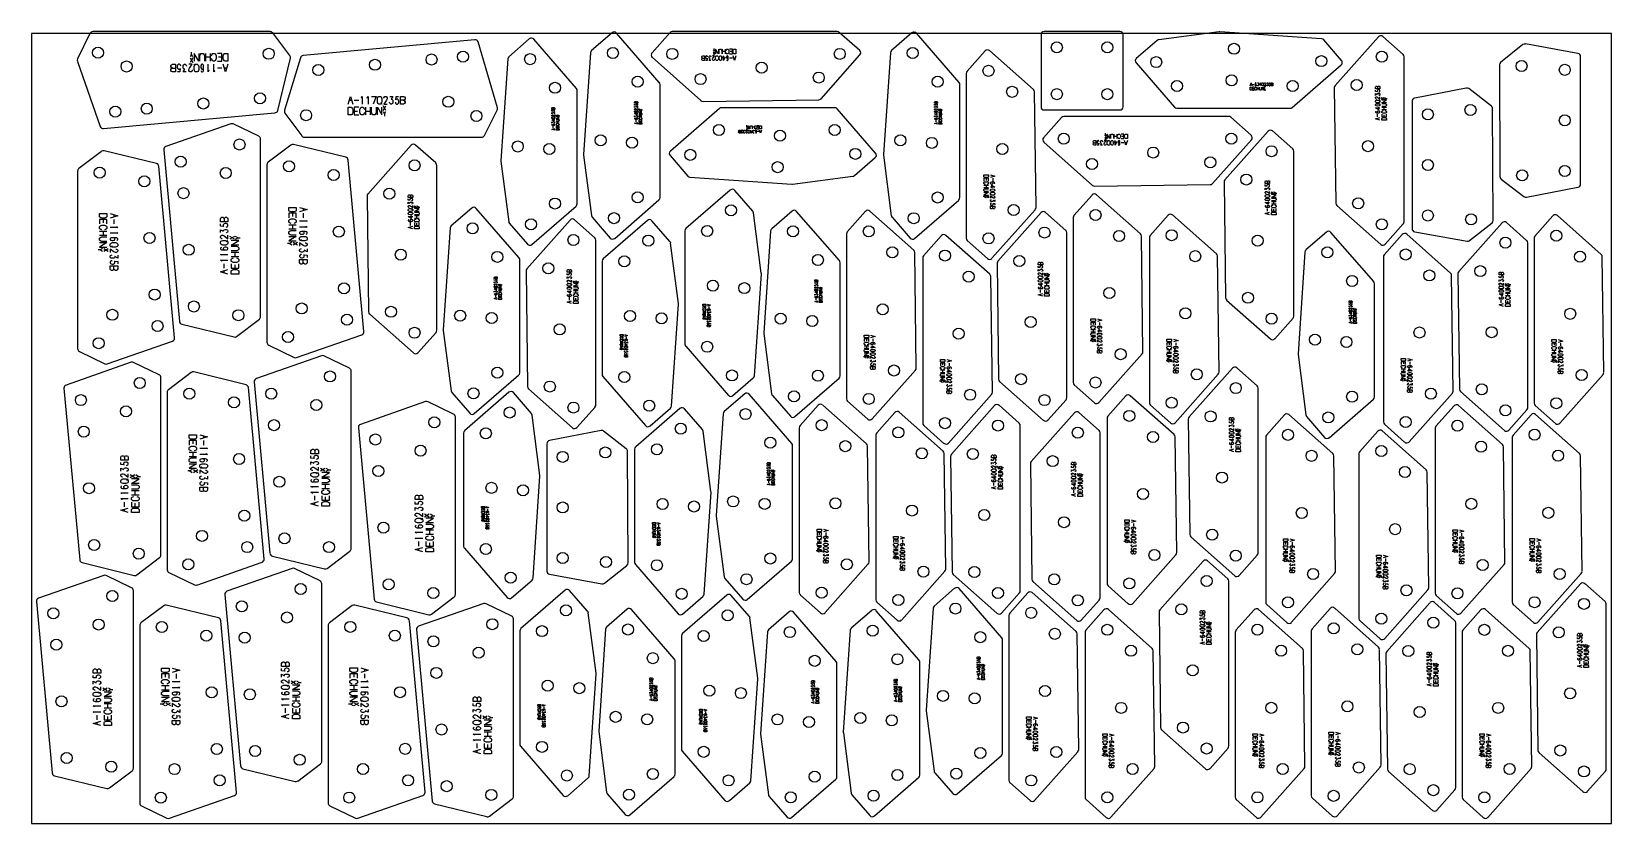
# Model space of a CAD drawing. Header units: millimetres. Extents: x 0 to 2500, y 0 to 1253.
import ezdxf

# ---------------------------------------------------------------- set-up
doc = ezdxf.new("R2010")
doc.units = ezdxf.units.MM
doc.layers.add('PARTS', color=4, linetype='CONTINUOUS')
doc.layers.add('PLATE', color=2, linetype='CONTINUOUS')

msp = doc.modelspace()

# ---------------------------------------------------------------- linework, layer by layer
at = {"layer": 'PARTS'}
for p, q in [((92.2, 1250.1), (72.8, 1209.8)), ((377.6, 1252.9), (96.7, 1252.9)), ((408.9, 1215), (381.6, 1251)), ((918.6, 1251.1), (886.2, 1223)), ((993.3, 1172.7), (925.7, 1250.6)), ((1010.2, 1251.3), (981.8, 1219.3)), ((1274.9, 1253), (1013.9, 1253)), ((1310.5, 1223.1), (1278.2, 1251.7)), ((1393.1, 1251), (1360.7, 1222.9)), ((1467.8, 1172.6), (1400.2, 1250.5)), ((1722.4, 1253), (1602.4, 1253)), ((1879.3, 1252.6), (1783.7, 1240.2)), ((2041.4, 1241.7), (1880.3, 1252.6)), ((701.2, 1240.2), (429.9, 1215.1)), ((737.1, 1132.3), (706.5, 1236.6)), ((787.6, 1241.4), (755.2, 1213.3)), ((862.3, 1163), (794.7, 1240.9)), ((1080, 1224.1), (1080, 1226.2)), ((1597.4, 1248), (1597.4, 1134)), ((1727.4, 1134), (1727.4, 1248)), ((1781.1, 1239), (1748.2, 1210.5)), ((2073, 1207.5), (2044.9, 1240)), ((2131.3, 1244.8), (2062.8, 1167.8)), ((2170.3, 1216.9), (2138.3, 1245.3)), ((2360.1, 1232.4), (2324.6, 1204.2)), ((2447.1, 1218.2), (2364.1, 1233.4)), ((72.6, 1205.9), (108.6, 1102.9)), ((220.4, 1199.1), (221.3, 1200.6)), ((221.3, 1200.6), (223.1, 1201.3)), ((223.1, 1201.3), (227.6, 1201.3)), ((227.6, 1201.3), (227.6, 1189.3)), ((231.4, 1200.6), (230.9, 1199.8)), ((232.7, 1201.3), (231.4, 1200.6)), ((233.6, 1201.3), (232.7, 1201.3)), ((235, 1200.6), (233.6, 1201.3)), ((235.4, 1199.8), (235, 1200.6)), ((240.1, 1199.8), (240.6, 1200.6)), ((240.6, 1200.6), (241.9, 1201.3)), ((241.9, 1201.3), (242.8, 1201.3)), ((242.8, 1201.3), (244.2, 1200.6)), ((244.2, 1200.6), (244.6, 1199.8)), ((254.3, 1201.3), (248.9, 1201.3)), ((249.8, 1195.3), (254.3, 1201.3)), ((253, 1216.9), (250.8, 1213.3)), ((255.2, 1211.5), (250.8, 1204.3)), ((250.8, 1211.5), (255.2, 1204.3)), ((253, 1216.9), (253, 1220.5)), ((255.2, 1213.3), (253, 1216.9)), ((264.4, 1206.4), (257.2, 1218.4)), ((257.2, 1218.4), (257.2, 1206.4)), ((259, 1198.3), (257.2, 1201.3)), ((257.6, 1199.1), (258.5, 1200.6)), ((258.5, 1200.6), (259.4, 1201.3)), ((259.4, 1201.3), (262.1, 1201.3)), ((262.1, 1201.3), (263, 1200.6)), ((263, 1200.6), (263.9, 1199.1)), ((264.4, 1218.4), (264.4, 1206.4)), ((266.4, 1214.7), (266.8, 1216.2)), ((266.4, 1206.4), (266.4, 1214.7)), ((266.8, 1216.2), (267.7, 1217.7)), ((267.7, 1217.7), (268.6, 1218.4)), ((268.6, 1200.6), (268.2, 1199.8)), ((268.6, 1218.4), (271.3, 1218.4)), ((269.5, 1201.3), (268.6, 1200.6)), ((270.4, 1201.3), (269.5, 1201.3)), ((271.3, 1200.6), (270.4, 1201.3)), ((271.3, 1218.4), (272.2, 1217.7)), ((271.8, 1199.8), (271.3, 1200.6)), ((272.2, 1217.7), (273.1, 1216.2)), ((273.1, 1216.2), (273.6, 1214.7)), ((273.6, 1214.7), (273.6, 1206.4)), ((275.6, 1206.4), (275.6, 1218.4)), ((282.8, 1212.4), (275.6, 1212.4)), ((279.2, 1189.3), (279.2, 1201.3)), ((282.8, 1218.4), (282.8, 1206.4)), ((284.8, 1214.7), (285.2, 1216.2)), ((285.2, 1208.7), (284.8, 1210.2)), ((285.2, 1216.2), (286.1, 1217.7)), ((286.1, 1207.2), (285.2, 1208.7)), ((286.1, 1217.7), (287, 1218.4)), ((287, 1206.4), (286.1, 1207.2)), ((287, 1218.4), (289.7, 1218.4)), ((289.7, 1206.4), (287, 1206.4)), ((288.4, 1189.3), (288.4, 1201.3)), ((289.7, 1218.4), (290.6, 1217.7)), ((290.6, 1207.2), (289.7, 1206.4)), ((290.6, 1217.7), (291.5, 1216.2)), ((291.5, 1208.7), (290.6, 1207.2)), ((291.5, 1216.2), (292, 1214.7)), ((292, 1210.2), (291.5, 1208.7)), ((292, 1214.7), (292, 1210.2)), ((301.2, 1218.4), (294, 1218.4)), ((294, 1206.4), (301.2, 1206.4)), ((301.2, 1212.4), (295.8, 1212.4)), ((301.2, 1206.4), (301.2, 1218.4)), ((303.2, 1214.7), (303.6, 1216.2)), ((303.2, 1210.2), (303.2, 1214.7)), ((303.6, 1208.7), (303.2, 1210.2)), ((306.8, 1189.3), (303.2, 1201.3)), ((303.6, 1216.2), (304.5, 1217.7)), ((304.5, 1207.2), (303.6, 1208.7)), ((304.5, 1217.7), (305.4, 1218.4)), ((305.4, 1206.4), (304.5, 1207.2)), ((305.4, 1218.4), (310.4, 1218.4)), ((310.4, 1206.4), (305.4, 1206.4)), ((310.4, 1201.3), (306.8, 1189.3)), ((310.4, 1218.4), (310.4, 1206.4)), ((389.5, 1128.2), (409.8, 1210.8)), ((425.5, 1211.6), (400.2, 1128.5)), ((753.5, 1209.9), (742.5, 1048.7)), ((884.5, 1219.6), (873.6, 1058.4)), ((982.2, 1212.3), (1059.3, 1143.8)), ((1060.4, 1213.4), (1060.9, 1214.3)), ((1060.4, 1212.5), (1060.4, 1213.4)), ((1060.9, 1211.6), (1060.4, 1212.5)), ((1060.4, 1209.8), (1060.9, 1210.7)), ((1060.4, 1208.9), (1060.4, 1209.8)), ((1060.9, 1208), (1060.4, 1208.9)), ((1060.9, 1214.3), (1062, 1214.7)), ((1062, 1211.1), (1060.9, 1211.6)), ((1060.9, 1210.7), (1062, 1211.1)), ((1062, 1207.5), (1060.9, 1208)), ((1062, 1214.7), (1064.7, 1214.7)), ((1062, 1211.1), (1064.7, 1211.1)), ((1064.7, 1207.5), (1062, 1207.5)), ((1064.7, 1214.7), (1064.7, 1207.5)), ((1066.7, 1213.8), (1066.4, 1212.9)), ((1066.4, 1212.9), (1066.4, 1212)), ((1066.4, 1212), (1066.7, 1211.1)), ((1067, 1214.3), (1066.7, 1213.8)), ((1066.7, 1211.1), (1067, 1210.7)), ((1068.9, 1207.5), (1066.7, 1207.5)), ((1067.8, 1214.7), (1067, 1214.3)), ((1067, 1210.7), (1067.5, 1210.2)), ((1067.5, 1210.2), (1068.6, 1210.2)), ((1068.3, 1214.7), (1067.8, 1214.7)), ((1069.1, 1214.3), (1068.3, 1214.7)), ((1068.6, 1210.2), (1069.1, 1210.7)), ((1069.1, 1210.7), (1068.9, 1207.5)), ((1069.4, 1213.8), (1069.1, 1214.3)), ((1069.7, 1212.9), (1069.4, 1213.8)), ((1072, 1212.9), (1072.2, 1213.8)), ((1072, 1212), (1072, 1212.9)), ((1072.2, 1211.1), (1072, 1212)), ((1072.2, 1213.8), (1072.5, 1214.3)), ((1072.5, 1210.7), (1072.2, 1211.1)), ((1072.2, 1207.5), (1073.6, 1210.2)), ((1074.9, 1207.5), (1072.2, 1207.5)), ((1072.5, 1214.3), (1073.3, 1214.7)), ((1073, 1210.2), (1072.5, 1210.7)), ((1073.6, 1210.2), (1073, 1210.2)), ((1073.3, 1214.7), (1073.9, 1214.7)), ((1073.9, 1214.7), (1074.7, 1214.3)), ((1074.7, 1214.3), (1074.9, 1213.8)), ((1074.9, 1213.8), (1075.2, 1212.9)), ((1080.7, 1214.7), (1077.5, 1214.7)), ((1077.5, 1209.8), (1078, 1211.1)), ((1077.5, 1208.9), (1077.5, 1209.8)), ((1078, 1208), (1077.5, 1208.9)), ((1078, 1211.1), (1080.7, 1214.7)), ((1078.6, 1207.5), (1078, 1208)), ((1079.6, 1207.5), (1078.6, 1207.5)), ((1080, 1224.1), (1078.7, 1221.9)), ((1081.3, 1220.8), (1078.7, 1216.5)), ((1078.7, 1220.8), (1081.3, 1216.5)), ((1080.2, 1208), (1079.6, 1207.5)), ((1081.3, 1221.9), (1080, 1224.1)), ((1080.7, 1208.9), (1080.2, 1208)), ((1080.7, 1209.3), (1080.7, 1208.9)), ((1086.8, 1217.8), (1082.5, 1225)), ((1082.5, 1225), (1082.5, 1217.8)), ((1083.5, 1212.9), (1082.5, 1214.7)), ((1082.5, 1212.5), (1082.7, 1213.4)), ((1082.5, 1209.8), (1082.5, 1212.5)), ((1082.7, 1208.9), (1082.5, 1209.8)), ((1082.7, 1213.4), (1083.3, 1214.3)), ((1083.3, 1208), (1082.7, 1208.9)), ((1083.3, 1214.3), (1083.8, 1214.7)), ((1083.8, 1207.5), (1083.3, 1208)), ((1083.8, 1214.7), (1085.4, 1214.7)), ((1085.4, 1207.5), (1083.8, 1207.5)), ((1085.4, 1214.7), (1086, 1214.3)), ((1086, 1208), (1085.4, 1207.5)), ((1086, 1214.3), (1086.5, 1213.4)), ((1086.5, 1208.9), (1086, 1208)), ((1086.5, 1213.4), (1086.8, 1212.5)), ((1086.8, 1209.8), (1086.5, 1208.9)), ((1086.8, 1225), (1086.8, 1217.8)), ((1086.8, 1212.5), (1086.8, 1209.8)), ((1088, 1222.7), (1088.3, 1223.6)), ((1088, 1217.8), (1088, 1222.7)), ((1088.3, 1223.6), (1088.8, 1224.5)), ((1088.3, 1211.6), (1088.5, 1213.4)), ((1088.3, 1210.7), (1088.3, 1211.6)), ((1088.5, 1208.9), (1088.3, 1210.7)), ((1088.5, 1213.4), (1089.1, 1214.3)), ((1089.1, 1208), (1088.5, 1208.9)), ((1088.8, 1224.5), (1089.3, 1225)), ((1089.1, 1214.3), (1089.6, 1214.7)), ((1089.6, 1207.5), (1089.1, 1208)), ((1089.3, 1225), (1091, 1225)), ((1089.6, 1214.7), (1090.7, 1214.7)), ((1090.7, 1207.5), (1089.6, 1207.5)), ((1090.7, 1214.7), (1091.2, 1214.3)), ((1091.2, 1208), (1090.7, 1207.5)), ((1091, 1225), (1091.5, 1224.5)), ((1091.2, 1214.3), (1091.8, 1213.4)), ((1091.8, 1208.9), (1091.2, 1208)), ((1091.5, 1224.5), (1092, 1223.6)), ((1091.8, 1213.4), (1092, 1211.6)), ((1092, 1210.7), (1091.8, 1208.9)), ((1092, 1223.6), (1092.3, 1222.7)), ((1092, 1211.6), (1092, 1210.7)), ((1092.3, 1222.7), (1092.3, 1217.8)), ((1093.5, 1217.8), (1093.5, 1225)), ((1097.8, 1221.4), (1093.5, 1221.4)), ((1093.5, 1212.5), (1097.8, 1212.5)), ((1094.9, 1207.5), (1094.9, 1214.7)), ((1097.8, 1212.5), (1094.9, 1207.5)), ((1097.8, 1225), (1097.8, 1217.8)), ((1099, 1222.7), (1099.3, 1223.6)), ((1099.3, 1219.1), (1099, 1220)), ((1099.3, 1223.6), (1099.8, 1224.5)), ((1099.8, 1218.2), (1099.3, 1219.1)), ((1099.8, 1224.5), (1100.4, 1225)), ((1100.4, 1217.8), (1099.8, 1218.2)), ((1100.1, 1213.8), (1099.8, 1212.9)), ((1099.8, 1212.9), (1099.8, 1212)), ((1099.8, 1212), (1100.1, 1211.1)), ((1100.4, 1214.3), (1100.1, 1213.8)), ((1100.1, 1211.1), (1100.4, 1210.7)), ((1100.1, 1208.4), (1100.4, 1208)), ((1100.4, 1225), (1102, 1225)), ((1102, 1217.8), (1100.4, 1217.8)), ((1100.9, 1214.7), (1100.4, 1214.3)), ((1100.4, 1210.7), (1100.9, 1210.2)), ((1100.4, 1208), (1100.9, 1207.5)), ((1101.5, 1214.7), (1100.9, 1214.7)), ((1100.9, 1210.2), (1101.5, 1210.2)), ((1100.9, 1207.5), (1101.5, 1207.5)), ((1102, 1214.3), (1101.5, 1214.7)), ((1101.5, 1210.2), (1102, 1210.7)), ((1101.5, 1207.5), (1102, 1208)), ((1102, 1225), (1102.5, 1224.5)), ((1102.5, 1218.2), (1102, 1217.8)), ((1102.3, 1213.8), (1102, 1214.3)), ((1102, 1210.7), (1102.3, 1211.1)), ((1102, 1208), (1102.3, 1208.4)), ((1102.5, 1212.9), (1102.3, 1213.8)), ((1102.3, 1211.1), (1102.5, 1212)), ((1102.3, 1208.4), (1102.5, 1209.3)), ((1102.5, 1224.5), (1103.1, 1223.6)), ((1103.1, 1219.1), (1102.5, 1218.2)), ((1102.5, 1209.3), (1102.5, 1212.9)), ((1103.1, 1223.6), (1103.3, 1222.7)), ((1103.3, 1220), (1103.1, 1219.1)), ((1103.3, 1222.7), (1103.3, 1220)), ((1108.9, 1225), (1104.5, 1225)), ((1104.5, 1217.8), (1108.9, 1217.8)), ((1108.9, 1211.1), (1104.5, 1211.1)), ((1108.9, 1221.4), (1105.6, 1221.4)), ((1108.9, 1217.8), (1108.9, 1225)), ((1110.1, 1222.7), (1110.3, 1223.6)), ((1110.1, 1220), (1110.1, 1222.7)), ((1110.3, 1219.1), (1110.1, 1220)), ((1112.2, 1207.5), (1110.1, 1214.7)), ((1110.3, 1223.6), (1110.9, 1224.5)), ((1110.9, 1218.2), (1110.3, 1219.1)), ((1110.9, 1224.5), (1111.4, 1225)), ((1111.4, 1217.8), (1110.9, 1218.2)), ((1113.3, 1211.1), (1111.1, 1211.1)), ((1111.4, 1225), (1114.4, 1225)), ((1114.4, 1217.8), (1111.4, 1217.8)), ((1114.4, 1214.7), (1112.2, 1207.5)), ((1114.4, 1225), (1114.4, 1217.8)), ((1249.3, 1146.6), (1310.9, 1216)), ((1359, 1219.4), (1348.1, 1058.3)), ((1508.9, 1222.4), (1480.3, 1190.2)), ((1585.4, 1161.2), (1516, 1222.9)), ((1747.7, 1203.4), (1808.5, 1133.4)), ((1994.6, 1132.9), (2072.5, 1200.5)), ((2172, 952.1), (2172, 1213.1)), ((2322.7, 1200.2), (2323.7, 1023.5)), ((2451.2, 1011.6), (2451.2, 1213.3)), ((220.4, 1197.6), (220.4, 1199.1)), ((221.3, 1196.1), (220.4, 1197.6)), ((220.4, 1193.1), (221.3, 1194.6)), ((220.4, 1191.6), (220.4, 1193.1)), ((221.3, 1190.1), (220.4, 1191.6)), ((223.1, 1195.3), (221.3, 1196.1)), ((221.3, 1194.6), (223.1, 1195.3)), ((223.1, 1189.3), (221.3, 1190.1)), ((223.1, 1195.3), (227.6, 1195.3)), ((227.6, 1189.3), (223.1, 1189.3)), ((230.9, 1199.8), (230.5, 1198.3)), ((230.5, 1198.3), (230.5, 1196.8)), ((230.5, 1196.8), (230.9, 1195.3)), ((230.9, 1195.3), (231.4, 1194.6)), ((234.5, 1189.3), (230.9, 1189.3)), ((231.4, 1194.6), (232.3, 1193.8)), ((232.3, 1193.8), (234.1, 1193.8)), ((234.1, 1193.8), (235, 1194.6)), ((235, 1194.6), (234.5, 1189.3)), ((235.9, 1198.3), (235.4, 1199.8)), ((239.7, 1198.3), (240.1, 1199.8)), ((239.7, 1196.8), (239.7, 1198.3)), ((240.1, 1195.3), (239.7, 1196.8)), ((240.6, 1194.6), (240.1, 1195.3)), ((240.1, 1189.3), (242.4, 1193.8)), ((244.6, 1189.3), (240.1, 1189.3)), ((241.5, 1193.8), (240.6, 1194.6)), ((242.4, 1193.8), (241.5, 1193.8)), ((244.6, 1199.8), (245.1, 1198.3)), ((248.9, 1193.1), (249.8, 1195.3)), ((248.9, 1191.6), (248.9, 1193.1)), ((249.8, 1190.1), (248.9, 1191.6)), ((250.7, 1189.3), (249.8, 1190.1)), ((252.5, 1189.3), (250.7, 1189.3)), ((253.4, 1190.1), (252.5, 1189.3)), ((254.3, 1191.6), (253.4, 1190.1)), ((254.3, 1192.3), (254.3, 1191.6)), ((257.2, 1197.6), (257.6, 1199.1)), ((257.2, 1193.1), (257.2, 1197.6)), ((257.6, 1191.6), (257.2, 1193.1)), ((258.5, 1190.1), (257.6, 1191.6)), ((259.4, 1189.3), (258.5, 1190.1)), ((262.1, 1189.3), (259.4, 1189.3)), ((263, 1190.1), (262.1, 1189.3)), ((263.9, 1191.6), (263, 1190.1)), ((263.9, 1199.1), (264.4, 1197.6)), ((264.4, 1193.1), (263.9, 1191.6)), ((264.4, 1197.6), (264.4, 1193.1)), ((268.2, 1199.8), (267.7, 1198.3)), ((267.7, 1198.3), (267.7, 1196.8)), ((267.7, 1196.8), (268.2, 1195.3)), ((268.2, 1195.3), (268.6, 1194.6)), ((268.2, 1190.8), (268.6, 1190.1)), ((268.6, 1194.6), (269.5, 1193.8)), ((268.6, 1190.1), (269.5, 1189.3)), ((269.5, 1193.8), (270.4, 1193.8)), ((269.5, 1189.3), (270.4, 1189.3)), ((270.4, 1193.8), (271.3, 1194.6)), ((270.4, 1189.3), (271.3, 1190.1)), ((271.3, 1194.6), (271.8, 1195.3)), ((271.3, 1190.1), (271.8, 1190.8)), ((272.2, 1198.3), (271.8, 1199.8)), ((271.8, 1195.3), (272.2, 1196.8)), ((271.8, 1190.8), (272.2, 1192.3)), ((272.2, 1192.3), (272.2, 1198.3)), ((280.1, 1190.8), (279.2, 1189.3)), ((281, 1191.6), (280.1, 1190.8)), ((289.3, 1190.8), (288.4, 1189.3)), ((290.2, 1191.6), (289.3, 1190.8)), ((301.2, 1195.3), (294, 1195.3)), ((308.6, 1195.3), (305, 1195.3)), ((1479, 1186.9), (1479, 925.9)), ((501.2, 1138.4), (504.8, 1150.4)), ((504.8, 1150.4), (508.4, 1138.4)), ((522.3, 1148.9), (523.2, 1150.4)), ((523.2, 1150.4), (523.2, 1138.4)), ((531.5, 1148.9), (532.4, 1150.4)), ((532.4, 1150.4), (532.4, 1138.4)), ((538, 1150.4), (545.2, 1150.4)), ((545.2, 1150.4), (540.7, 1138.4)), ((548.5, 1149.6), (549.4, 1150.4)), ((549.4, 1150.4), (552.1, 1150.4)), ((552.1, 1150.4), (553, 1149.6)), ((558.2, 1149.6), (559.1, 1150.4)), ((559.1, 1150.4), (560.9, 1150.4)), ((560.9, 1150.4), (561.8, 1149.6)), ((566.9, 1150.4), (571.4, 1150.4)), ((571.4, 1150.4), (569.2, 1145.9)), ((576.6, 1145.1), (577, 1150.4)), ((577, 1150.4), (580.6, 1150.4)), ((584, 1138.4), (584, 1150.4)), ((584, 1150.4), (588.5, 1150.4)), ((588.5, 1150.4), (590.3, 1149.6)), ((863.5, 980.7), (863.5, 1159.7)), ((994.5, 990.4), (994.5, 1169.5)), ((1469, 990.3), (1469, 1169.3)), ((1589.5, 974.6), (1587, 1157.6)), ((1928.4, 1167.1), (1929.8, 1171.9)), ((1928.4, 1160.3), (1928.4, 1165.1)), ((1928.4, 1165.1), (1930.3, 1165.1)), ((1930.3, 1160.3), (1928.4, 1160.3)), ((1929.1, 1169.5), (1930.5, 1169.5)), ((1929.8, 1171.9), (1931.2, 1167.1)), ((1930.3, 1165.1), (1930.7, 1164.8)), ((1930.7, 1160.6), (1930.3, 1160.3)), ((1930.7, 1164.8), (1931.1, 1164.2)), ((1931.1, 1161.2), (1930.7, 1160.6)), ((1931.1, 1164.2), (1931.2, 1163.6)), ((1931.2, 1161.8), (1931.1, 1161.2)), ((1931.2, 1163.6), (1931.2, 1161.8)), ((1932, 1169.5), (1934.9, 1169.5)), ((1934.9, 1165.1), (1932, 1165.1)), ((1932, 1165.1), (1932, 1160.3)), ((1932, 1162.7), (1934.2, 1162.7)), ((1932, 1160.3), (1934.9, 1160.3)), ((1935.7, 1163.6), (1935.9, 1164.2)), ((1935.7, 1161.8), (1935.7, 1163.6)), ((1935.9, 1161.2), (1935.7, 1161.8)), ((1935.9, 1164.2), (1936.3, 1164.8)), ((1936.3, 1160.6), (1935.9, 1161.2)), ((1936.4, 1171.3), (1936.3, 1170.7)), ((1936.3, 1170.7), (1936.3, 1168.3)), ((1936.4, 1169.5), (1936.3, 1168.9)), ((1936.3, 1168.3), (1936.4, 1167.7)), ((1936.3, 1164.8), (1936.6, 1165.1)), ((1936.6, 1160.3), (1936.3, 1160.6)), ((1936.6, 1171.6), (1936.4, 1171.3)), ((1936.6, 1169.8), (1936.4, 1169.5)), ((1936.4, 1167.7), (1936.6, 1167.4)), ((1937, 1171.9), (1936.6, 1171.6)), ((1937, 1170.1), (1936.6, 1169.8)), ((1936.6, 1167.4), (1937, 1167.1)), ((1936.6, 1165.1), (1937.7, 1165.1)), ((1937.7, 1160.3), (1936.6, 1160.3)), ((1937.3, 1171.9), (1937, 1171.9)), ((1937.3, 1170.1), (1937, 1170.1)), ((1937, 1167.1), (1937.3, 1167.1)), ((1937.7, 1171.6), (1937.3, 1171.9)), ((1937.7, 1169.8), (1937.3, 1170.1)), ((1937.3, 1167.1), (1937.7, 1167.4)), ((1937.9, 1171.3), (1937.7, 1171.6)), ((1937.9, 1169.5), (1937.7, 1169.8)), ((1937.7, 1167.4), (1937.9, 1167.7)), ((1937.7, 1165.1), (1938.1, 1164.8)), ((1938.1, 1160.6), (1937.7, 1160.3)), ((1938.1, 1168.9), (1937.9, 1169.5)), ((1937.9, 1167.7), (1938.1, 1168.3)), ((1938.1, 1168.3), (1938.1, 1168.9)), ((1938.1, 1164.8), (1938.4, 1164.2)), ((1938.4, 1161.2), (1938.1, 1160.6)), ((1938.4, 1164.2), (1938.6, 1163.6)), ((1938.6, 1161.8), (1938.4, 1161.2)), ((1939.4, 1160.3), (1939.4, 1165.1)), ((1939.4, 1162.7), (1942.3, 1162.7)), ((1939.9, 1167.7), (1939.8, 1168.3)), ((1939.9, 1171.9), (1941.7, 1171.9)), ((1940.1, 1167.4), (1939.9, 1167.7)), ((1940.7, 1167.1), (1940.1, 1167.4)), ((1941, 1167.1), (1940.7, 1167.1)), ((1941.7, 1171.9), (1940.8, 1170.1)), ((1940.8, 1170.1), (1941.2, 1170.1)), ((1941.6, 1167.4), (1941, 1167.1)), ((1941.2, 1170.1), (1941.6, 1169.8)), ((1941.6, 1169.8), (1941.7, 1169.5)), ((1941.7, 1167.7), (1941.6, 1167.4)), ((1941.7, 1169.5), (1941.9, 1168.9)), ((1941.9, 1168.3), (1941.7, 1167.7)), ((1941.9, 1168.9), (1941.9, 1168.3)), ((1942.3, 1165.1), (1942.3, 1160.3)), ((1943.1, 1168.6), (1945.1, 1171.9)), ((1946, 1168.6), (1943.1, 1168.6)), ((1943.1, 1161.8), (1943.1, 1165.1)), ((1943.3, 1161.2), (1943.1, 1161.8)), ((1943.6, 1160.6), (1943.3, 1161.2)), ((1944, 1160.3), (1943.6, 1160.6)), ((1945.1, 1160.3), (1944, 1160.3)), ((1945.1, 1171.9), (1945.1, 1167.1)), ((1945.4, 1160.6), (1945.1, 1160.3)), ((1945.8, 1161.2), (1945.4, 1160.6)), ((1946, 1161.8), (1945.8, 1161.2)), ((1946, 1165.1), (1946, 1161.8)), ((1946.8, 1170.4), (1946.9, 1171)), ((1946.8, 1168.6), (1946.8, 1170.4)), ((1946.9, 1168), (1946.8, 1168.6)), ((1946.8, 1160.3), (1946.8, 1165.1)), ((1946.8, 1165.1), (1949.6, 1160.3)), ((1946.9, 1171), (1947.3, 1171.6)), ((1947.3, 1167.4), (1946.9, 1168)), ((1947.3, 1171.6), (1947.7, 1171.9)), ((1947.7, 1167.1), (1947.3, 1167.4)), ((1947.7, 1171.9), (1948.7, 1171.9)), ((1948.7, 1167.1), (1947.7, 1167.1)), ((1948.7, 1171.9), (1949.1, 1171.6)), ((1949.1, 1167.4), (1948.7, 1167.1)), ((1948.9, 1168.3), (1949.6, 1167.1)), ((1949.1, 1171.6), (1949.5, 1171)), ((1949.5, 1168), (1949.1, 1167.4)), ((1949.5, 1171), (1949.6, 1170.4)), ((1949.6, 1168.6), (1949.5, 1168)), ((1949.6, 1170.4), (1949.6, 1168.6)), ((1949.6, 1160.3), (1949.6, 1165.1)), ((1950.4, 1163), (1952.2, 1165.9)), ((1952.2, 1163), (1950.4, 1165.9)), ((1950.4, 1162.3), (1951.3, 1160.9)), ((1950.8, 1171), (1951.2, 1171.6)), ((1950.8, 1170.7), (1950.8, 1171)), ((1952.6, 1169.5), (1950.8, 1167.1)), ((1950.8, 1167.1), (1953, 1167.1)), ((1951.2, 1171.6), (1951.5, 1171.9)), ((1951.3, 1160.9), (1952.2, 1162.3)), ((1951.3, 1160.9), (1951.3, 1159.4)), ((1951.5, 1171.9), (1952.2, 1171.9)), ((1952.2, 1171.9), (1952.6, 1171.6)), ((1952.6, 1171.6), (1953, 1171)), ((1953, 1170.4), (1952.6, 1169.5)), ((1953, 1171), (1953, 1170.4)), ((1954.7, 1167.7), (1954.5, 1168.3)), ((1954.7, 1171.9), (1956.5, 1171.9)), ((1954.8, 1167.4), (1954.7, 1167.7)), ((1955.4, 1167.1), (1954.8, 1167.4)), ((1955.7, 1167.1), (1955.4, 1167.1)), ((1956.5, 1171.9), (1955.6, 1170.1)), ((1955.6, 1170.1), (1955.9, 1170.1)), ((1956.3, 1167.4), (1955.7, 1167.1)), ((1955.9, 1170.1), (1956.3, 1169.8)), ((1956.3, 1169.8), (1956.5, 1169.5)), ((1956.5, 1167.7), (1956.3, 1167.4)), ((1956.5, 1169.5), (1956.6, 1168.9)), ((1956.6, 1168.3), (1956.5, 1167.7)), ((1956.6, 1168.9), (1956.6, 1168.3)), ((1958.2, 1168.3), (1958.3, 1167.7)), ((1958.3, 1167.7), (1958.5, 1167.4)), ((1958.5, 1169.8), (1958.7, 1171.9)), ((1958.9, 1170.1), (1958.5, 1169.8)), ((1958.5, 1167.4), (1959.1, 1167.1)), ((1958.7, 1171.9), (1960.1, 1171.9)), ((1959.6, 1170.1), (1958.9, 1170.1)), ((1959.1, 1167.1), (1959.4, 1167.1)), ((1959.4, 1167.1), (1960, 1167.4)), ((1960, 1169.8), (1959.6, 1170.1)), ((1960.1, 1169.5), (1960, 1169.8)), ((1960, 1167.4), (1960.1, 1167.7)), ((1960.3, 1168.9), (1960.1, 1169.5)), ((1960.1, 1167.7), (1960.3, 1168.3)), ((1960.3, 1168.3), (1960.3, 1168.9)), ((1961.5, 1167.1), (1961.5, 1171.9)), ((1961.5, 1171.9), (1963.3, 1171.9)), ((1963.3, 1169.5), (1961.5, 1169.5)), ((1963.3, 1167.1), (1961.5, 1167.1)), ((1963.3, 1171.9), (1964, 1171.6)), ((1964, 1169.8), (1963.3, 1169.5)), ((1963.3, 1169.5), (1964, 1169.2)), ((1964, 1167.4), (1963.3, 1167.1)), ((1964, 1171.6), (1964.4, 1171)), ((1964.4, 1170.4), (1964, 1169.8)), ((1964, 1169.2), (1964.4, 1168.6)), ((1964.4, 1168), (1964, 1167.4)), ((1964.4, 1171), (1964.4, 1170.4)), ((1964.4, 1168.6), (1964.4, 1168)), ((2061.5, 1164.4), (2064, 981.5)), ((2126.5, 1165), (2127, 1166.1)), ((2126.5, 1162.3), (2126.5, 1165)), ((2133.7, 1162.3), (2126.5, 1162.3)), ((2126.5, 1158.2), (2126.5, 1160.3)), ((2129.7, 1157.9), (2126.5, 1158.2)), ((2126.5, 1152.1), (2126.5, 1154.8)), ((2126.5, 1154.8), (2129.2, 1153.5)), ((2127, 1166.1), (2127.9, 1166.7)), ((2127.9, 1166.7), (2128.8, 1166.7)), ((2128.8, 1166.7), (2129.7, 1166.1)), ((2129.7, 1160.1), (2129.2, 1159.5)), ((2129.2, 1159.5), (2129.2, 1158.4)), ((2129.2, 1158.4), (2129.7, 1157.9)), ((2129.2, 1154), (2129.7, 1154.5)), ((2129.2, 1153.5), (2129.2, 1154)), ((2129.7, 1166.1), (2130.1, 1165)), ((2130.1, 1160.3), (2129.7, 1160.1)), ((2129.7, 1154.5), (2130.1, 1154.8)), ((2130.1, 1165), (2130.6, 1166.1)), ((2130.1, 1165), (2130.1, 1162.3)), ((2131, 1160.6), (2130.1, 1160.3)), ((2130.1, 1154.8), (2131, 1155.1)), ((2130.6, 1166.1), (2131.5, 1166.7)), ((2131.9, 1160.6), (2131, 1160.6)), ((2131, 1155.1), (2131.9, 1155.1)), ((2131.5, 1166.7), (2132.4, 1166.7)), ((2132.8, 1160.3), (2131.9, 1160.6)), ((2131.9, 1157.4), (2132.8, 1157.6)), ((2131.9, 1155.1), (2132.8, 1154.8)), ((2132.8, 1152.1), (2131.9, 1151.8)), ((2132.4, 1166.7), (2133.3, 1166.1)), ((2133.3, 1160.1), (2132.8, 1160.3)), ((2132.8, 1157.6), (2133.3, 1157.9)), ((2132.8, 1154.8), (2133.3, 1154.5)), ((2133.3, 1152.4), (2132.8, 1152.1)), ((2133.3, 1166.1), (2133.7, 1165)), ((2133.7, 1159.2), (2133.3, 1160.1)), ((2133.3, 1157.9), (2133.7, 1158.7)), ((2133.3, 1154.5), (2133.7, 1153.7)), ((2133.7, 1153.2), (2133.3, 1152.4)), ((2133.7, 1165), (2133.7, 1162.3)), ((2133.7, 1158.7), (2133.7, 1159.2)), ((2133.7, 1153.7), (2133.7, 1153.2)), ((2270.3, 1163.7), (2188.7, 1147.8)), ((2310.1, 1135), (2274.3, 1162.7)), ((501.2, 1121.3), (501.2, 1133.3)), ((501.2, 1133.3), (506.1, 1133.3)), ((503, 1144.4), (506.6, 1144.4)), ((506.1, 1133.3), (507, 1132.5)), ((507, 1132.5), (507.9, 1131)), ((507.9, 1131), (508.4, 1129.5)), ((508.4, 1125), (507.9, 1123.5)), ((508.4, 1129.5), (508.4, 1125)), ((510.4, 1144.4), (517.6, 1144.4)), ((517.6, 1133.3), (510.4, 1133.3)), ((510.4, 1133.3), (510.4, 1121.3)), ((510.4, 1127.3), (515.8, 1127.3)), ((519.6, 1129.5), (520, 1131)), ((519.6, 1125), (519.6, 1129.5)), ((520, 1123.5), (519.6, 1125)), ((520, 1131), (520.9, 1132.5)), ((520.9, 1132.5), (521.8, 1133.3)), ((521.4, 1148.1), (522.3, 1148.9)), ((521.8, 1133.3), (524.5, 1133.3)), ((524.5, 1133.3), (525.4, 1132.5)), ((525.4, 1132.5), (526.3, 1131)), ((526.3, 1131), (526.8, 1129.5)), ((526.8, 1125), (526.3, 1123.5)), ((528.8, 1121.3), (528.8, 1133.3)), ((528.8, 1127.3), (536, 1127.3)), ((530.6, 1148.1), (531.5, 1148.9)), ((536, 1133.3), (536, 1121.3)), ((538, 1125), (538, 1133.3)), ((538.4, 1123.5), (538, 1125)), ((545.2, 1125), (544.7, 1123.5)), ((545.2, 1133.3), (545.2, 1125)), ((547.2, 1146.6), (547.6, 1148.1)), ((547.2, 1142.1), (547.2, 1146.6)), ((547.6, 1140.6), (547.2, 1142.1)), ((547.2, 1121.3), (547.2, 1133.3)), ((547.2, 1133.3), (554.4, 1121.3)), ((547.6, 1148.1), (548.5, 1149.6)), ((548.5, 1139.1), (547.6, 1140.6)), ((549.4, 1138.4), (548.5, 1139.1)), ((552.1, 1138.4), (549.4, 1138.4)), ((553, 1139.1), (552.1, 1138.4)), ((552.6, 1141.4), (554.4, 1138.4)), ((553, 1149.6), (553.9, 1148.1)), ((553.9, 1140.6), (553, 1139.1)), ((553.9, 1148.1), (554.4, 1146.6)), ((554.4, 1142.1), (553.9, 1140.6)), ((554.4, 1146.6), (554.4, 1142.1)), ((554.4, 1121.3), (554.4, 1133.3)), ((556.4, 1128.2), (560.7, 1135.4)), ((560.7, 1128.2), (556.4, 1135.4)), ((556.4, 1126.4), (558.5, 1122.8)), ((557.3, 1148.1), (558.2, 1149.6)), ((557.3, 1147.4), (557.3, 1148.1)), ((561.8, 1144.4), (557.3, 1138.4)), ((557.3, 1138.4), (562.7, 1138.4)), ((558.5, 1122.8), (560.7, 1126.4)), ((561.8, 1149.6), (562.7, 1148.1)), ((562.7, 1146.6), (561.8, 1144.4)), ((562.7, 1148.1), (562.7, 1146.6)), ((566.9, 1139.9), (566.5, 1141.4)), ((567.4, 1139.1), (566.9, 1139.9)), ((568.7, 1138.4), (567.4, 1139.1)), ((569.6, 1138.4), (568.7, 1138.4)), ((569.2, 1145.9), (570.1, 1145.9)), ((571, 1139.1), (569.6, 1138.4)), ((570.1, 1145.9), (571, 1145.1)), ((571, 1145.1), (571.4, 1144.4)), ((571.4, 1139.9), (571, 1139.1)), ((571.4, 1144.4), (571.9, 1142.9)), ((571.9, 1141.4), (571.4, 1139.9)), ((571.9, 1142.9), (571.9, 1141.4)), ((575.7, 1141.4), (576.1, 1139.9)), ((576.1, 1139.9), (576.6, 1139.1)), ((577.5, 1145.9), (576.6, 1145.1)), ((576.6, 1139.1), (577.9, 1138.4)), ((579.3, 1145.9), (577.5, 1145.9)), ((577.9, 1138.4), (578.8, 1138.4)), ((578.8, 1138.4), (580.2, 1139.1)), ((580.2, 1145.1), (579.3, 1145.9)), ((580.6, 1144.4), (580.2, 1145.1)), ((580.2, 1139.1), (580.6, 1139.9)), ((581.1, 1142.9), (580.6, 1144.4)), ((580.6, 1139.9), (581.1, 1141.4)), ((581.1, 1141.4), (581.1, 1142.9)), ((588.5, 1144.4), (584, 1144.4)), ((588.5, 1138.4), (584, 1138.4)), ((590.3, 1145.1), (588.5, 1144.4)), ((588.5, 1144.4), (590.3, 1143.6)), ((590.3, 1139.1), (588.5, 1138.4)), ((590.3, 1149.6), (591.2, 1148.1)), ((591.2, 1146.6), (590.3, 1145.1)), ((590.3, 1143.6), (591.2, 1142.1)), ((591.2, 1140.6), (590.3, 1139.1)), ((591.2, 1148.1), (591.2, 1146.6)), ((591.2, 1142.1), (591.2, 1140.6)), ((716.5, 1088.5), (736.7, 1128.6)), ((823.2, 1131.7), (823.5, 1132.4)), ((823.2, 1129.9), (823.2, 1131.7)), ((828, 1129.9), (823.2, 1129.9)), ((823.2, 1127.1), (823.2, 1128.5)), ((825.3, 1126.9), (823.2, 1127.1)), ((823.5, 1132.4), (824.1, 1132.8)), ((824.1, 1132.8), (824.7, 1132.8)), ((824.7, 1132.8), (825.3, 1132.4)), ((825.3, 1128.4), (825, 1128)), ((825, 1128), (825, 1127.3)), ((825, 1127.3), (825.3, 1126.9)), ((825.3, 1132.4), (825.6, 1131.7)), ((825.6, 1128.5), (825.3, 1128.4)), ((825.6, 1131.7), (825.9, 1132.4)), ((825.6, 1131.7), (825.6, 1129.9)), ((826.2, 1128.7), (825.6, 1128.5)), ((825.6, 1124.9), (826.2, 1125)), ((825.9, 1132.4), (826.5, 1132.8)), ((826.8, 1128.7), (826.2, 1128.7)), ((826.2, 1125), (826.8, 1125)), ((826.5, 1132.8), (827.1, 1132.8)), ((827.4, 1128.5), (826.8, 1128.7)), ((826.8, 1126.6), (827.4, 1126.7)), ((826.8, 1125), (827.4, 1124.9)), ((827.1, 1132.8), (827.7, 1132.4)), ((827.7, 1128.4), (827.4, 1128.5)), ((827.4, 1126.7), (827.7, 1126.9)), ((827.7, 1132.4), (828, 1131.7)), ((828, 1127.8), (827.7, 1128.4)), ((827.7, 1126.9), (828, 1127.5)), ((828, 1131.7), (828, 1129.9)), ((828, 1127.5), (828, 1127.8)), ((954.3, 1141.4), (954.6, 1142.1)), ((954.3, 1139.6), (954.3, 1141.4)), ((959.1, 1139.6), (954.3, 1139.6)), ((954.3, 1136.8), (954.3, 1138.3)), ((956.4, 1136.6), (954.3, 1136.8)), ((954.3, 1132.8), (954.3, 1134.6)), ((954.3, 1134.6), (956.1, 1133.7)), ((954.3, 1130.4), (954.6, 1130.7)), ((954.3, 1129.6), (954.3, 1130.4)), ((954.6, 1129.3), (954.3, 1129.6)), ((954.3, 1126.9), (954.6, 1127.2)), ((954.3, 1125.8), (954.3, 1126.9)), ((954.6, 1125.4), (954.3, 1125.8)), ((954.6, 1142.1), (955.2, 1142.5)), ((954.6, 1130.7), (955.2, 1131.1)), ((955.2, 1128.9), (954.6, 1129.3)), ((954.6, 1127.2), (955.2, 1127.6)), ((955.2, 1125.1), (954.6, 1125.4)), ((955.2, 1142.5), (955.8, 1142.5)), ((955.2, 1131.1), (955.8, 1131.1)), ((955.5, 1128.9), (955.2, 1128.9)), ((955.2, 1127.6), (955.8, 1127.8)), ((955.8, 1124.9), (955.2, 1125.1)), ((955.8, 1142.5), (956.4, 1142.1)), ((955.8, 1131.1), (956.7, 1130.7)), ((955.8, 1127.8), (957.6, 1127.8)), ((956.4, 1138.1), (956.1, 1137.7)), ((956.1, 1137.7), (956.1, 1137)), ((956.1, 1137), (956.4, 1136.6)), ((956.1, 1134), (956.4, 1134.4)), ((956.1, 1133.7), (956.1, 1134)), ((956.4, 1142.1), (956.7, 1141.4)), ((956.7, 1138.3), (956.4, 1138.1)), ((956.4, 1134.4), (956.7, 1134.6)), ((956.7, 1141.4), (957, 1142.1)), ((956.7, 1141.4), (956.7, 1139.6)), ((957.3, 1138.4), (956.7, 1138.3)), ((956.7, 1134.6), (957.3, 1134.8)), ((956.7, 1130.7), (959.1, 1128.9)), ((957, 1142.1), (957.6, 1142.5)), ((957.9, 1138.4), (957.3, 1138.4)), ((957.3, 1134.8), (957.9, 1134.8)), ((957.6, 1142.5), (958.2, 1142.5)), ((957.6, 1127.8), (958.2, 1127.6)), ((958.2, 1125.1), (957.6, 1124.9)), ((958.5, 1138.3), (957.9, 1138.4)), ((957.9, 1136.3), (958.5, 1136.5)), ((957.9, 1134.8), (958.5, 1134.6)), ((958.5, 1132.8), (957.9, 1132.6)), ((957.9, 1127), (959.1, 1127.8)), ((958.2, 1142.5), (958.8, 1142.1)), ((958.2, 1127.6), (958.8, 1127.2)), ((958.8, 1125.4), (958.2, 1125.1)), ((958.8, 1138.1), (958.5, 1138.3)), ((958.5, 1136.5), (958.8, 1136.6)), ((958.5, 1134.6), (958.8, 1134.4)), ((958.8, 1133), (958.5, 1132.8)), ((958.8, 1142.1), (959.1, 1141.4)), ((959.1, 1137.5), (958.8, 1138.1)), ((958.8, 1136.6), (959.1, 1137.2)), ((958.8, 1134.4), (959.1, 1133.9)), ((959.1, 1133.5), (958.8, 1133)), ((958.8, 1127.2), (959.1, 1126.9)), ((959.1, 1125.8), (958.8, 1125.4)), ((959.1, 1141.4), (959.1, 1139.6)), ((959.1, 1137.2), (959.1, 1137.5)), ((959.1, 1133.9), (959.1, 1133.5)), ((959.1, 1128.9), (959.1, 1131.1)), ((959.1, 1126.9), (959.1, 1125.8)), ((963.1, 1128.6), (960.3, 1130.3)), ((963.1, 1130.3), (960.3, 1128.6)), ((961.1, 1124.9), (965.9, 1127.8)), ((965.9, 1127.8), (961.1, 1127.8)), ((965.3, 1129.4), (963.9, 1130.3)), ((963.9, 1128.6), (965.3, 1129.4)), ((965.3, 1129.4), (966.7, 1129.4)), ((1088.7, 1131.4), (1010.8, 1063.8)), ((1062.6, 1142.6), (1245.6, 1145)), ((1271, 1132.6), (1092, 1132.6)), ((1335.6, 1060.8), (1274.8, 1130.9)), ((1428.8, 1141.3), (1429.1, 1142)), ((1428.8, 1139.5), (1428.8, 1141.3)), ((1433.6, 1139.5), (1428.8, 1139.5)), ((1428.8, 1136.7), (1428.8, 1138.1)), ((1430.9, 1136.5), (1428.8, 1136.7)), ((1428.8, 1132.7), (1428.8, 1134.5)), ((1428.8, 1134.5), (1430.6, 1133.6)), ((1428.8, 1130.2), (1429.1, 1130.6)), ((1428.8, 1129.5), (1428.8, 1130.2)), ((1429.1, 1129.2), (1428.8, 1129.5)), ((1428.8, 1126.7), (1429.1, 1127.1)), ((1428.8, 1125.7), (1428.8, 1126.7)), ((1429.1, 1125.3), (1428.8, 1125.7)), ((1429.1, 1142), (1429.7, 1142.4)), ((1429.1, 1130.6), (1429.7, 1131)), ((1429.7, 1128.8), (1429.1, 1129.2)), ((1429.1, 1127.1), (1429.7, 1127.5)), ((1429.7, 1124.9), (1429.1, 1125.3)), ((1429.7, 1142.4), (1430.3, 1142.4)), ((1429.7, 1131), (1430.3, 1131)), ((1430, 1128.8), (1429.7, 1128.8)), ((1429.7, 1127.5), (1430.3, 1127.6)), ((1430.3, 1142.4), (1430.9, 1142)), ((1430.3, 1131), (1431.2, 1130.6)), ((1430.3, 1127.6), (1432.1, 1127.6)), ((1430.9, 1138), (1430.6, 1137.6)), ((1430.6, 1137.6), (1430.6, 1136.9)), ((1430.6, 1136.9), (1430.9, 1136.5)), ((1430.6, 1133.9), (1430.9, 1134.3)), ((1430.6, 1133.6), (1430.6, 1133.9)), ((1430.9, 1142), (1431.2, 1141.3)), ((1431.2, 1138.1), (1430.9, 1138)), ((1430.9, 1134.3), (1431.2, 1134.5)), ((1431.2, 1141.3), (1431.5, 1142)), ((1431.2, 1141.3), (1431.2, 1139.5)), ((1431.8, 1138.3), (1431.2, 1138.1)), ((1431.2, 1134.5), (1431.8, 1134.6)), ((1431.2, 1130.6), (1433.6, 1128.8)), ((1431.5, 1142), (1432.1, 1142.4)), ((1432.4, 1138.3), (1431.8, 1138.3)), ((1431.8, 1134.6), (1432.4, 1134.6)), ((1432.1, 1142.4), (1432.7, 1142.4)), ((1432.1, 1127.6), (1432.7, 1127.5)), ((1433, 1138.1), (1432.4, 1138.3)), ((1432.4, 1136.2), (1433, 1136.3)), ((1432.4, 1134.6), (1433, 1134.5)), ((1433, 1132.7), (1432.4, 1132.5)), ((1432.4, 1126.9), (1433.6, 1127.6)), ((1432.7, 1142.4), (1433.3, 1142)), ((1432.7, 1127.5), (1433.3, 1127.1)), ((1433.3, 1125.3), (1432.7, 1124.9)), ((1433.3, 1138), (1433, 1138.1)), ((1433, 1136.3), (1433.3, 1136.5)), ((1433, 1134.5), (1433.3, 1134.3)), ((1433.3, 1132.8), (1433, 1132.7)), ((1433.3, 1142), (1433.6, 1141.3)), ((1433.6, 1137.4), (1433.3, 1138)), ((1433.3, 1136.5), (1433.6, 1137.1)), ((1433.3, 1134.3), (1433.6, 1133.7)), ((1433.6, 1133.4), (1433.3, 1132.8)), ((1433.3, 1127.1), (1433.6, 1126.7)), ((1433.6, 1125.7), (1433.3, 1125.3)), ((1433.6, 1141.3), (1433.6, 1139.5)), ((1433.6, 1137.1), (1433.6, 1137.4)), ((1433.6, 1133.7), (1433.6, 1133.4)), ((1433.6, 1128.8), (1433.6, 1131)), ((1433.6, 1126.7), (1433.6, 1125.7)), ((1437.7, 1128.4), (1434.8, 1130.2)), ((1437.7, 1130.2), (1434.8, 1128.4)), ((1435.6, 1124.8), (1440.4, 1127.6)), ((1440.4, 1127.6), (1435.6, 1127.6)), ((1439.8, 1129.3), (1438.4, 1130.2)), ((1438.4, 1128.4), (1439.8, 1129.3)), ((1439.8, 1129.3), (1441.3, 1129.3)), ((1602.4, 1129), (1722.4, 1129)), ((1812.3, 1131.7), (1991.3, 1131.7)), ((2126.5, 1148.5), (2127, 1149)), ((2126.5, 1147.4), (2126.5, 1148.5)), ((2127, 1146.9), (2126.5, 1147.4)), ((2126.5, 1143.2), (2127, 1143.8)), ((2126.5, 1141.6), (2126.5, 1143.2)), ((2127, 1141.1), (2126.5, 1141.6)), ((2126.5, 1137.4), (2127, 1138)), ((2126.5, 1136.4), (2126.5, 1137.4)), ((2127, 1135.8), (2126.5, 1136.4)), ((2131.5, 1129.2), (2126.5, 1132.2)), ((2126.5, 1132.2), (2133.7, 1132.2)), ((2127, 1126.7), (2126.5, 1126.1)), ((2126.5, 1126.1), (2126.5, 1125.6)), ((2126.5, 1125.6), (2127, 1125)), ((2127, 1149), (2127.9, 1149.6)), ((2127.9, 1146.3), (2127, 1146.9)), ((2127, 1143.8), (2127.9, 1144.3)), ((2127.9, 1140.5), (2127, 1141.1)), ((2127, 1138), (2127.9, 1138.5)), ((2127.9, 1135.3), (2127, 1135.8)), ((2127.4, 1126.9), (2127, 1126.7)), ((2127, 1125), (2127.4, 1124.8)), ((2127.9, 1149.6), (2128.8, 1149.6)), ((2128.3, 1146.3), (2127.9, 1146.3)), ((2127.9, 1144.3), (2128.8, 1144.6)), ((2128.8, 1140.3), (2127.9, 1140.5)), ((2127.9, 1138.5), (2129.7, 1138.8)), ((2129.7, 1135), (2127.9, 1135.3)), ((2128.8, 1149.6), (2130.1, 1149)), ((2128.8, 1144.6), (2131.5, 1144.6)), ((2131.5, 1140.3), (2128.8, 1140.3)), ((2129.7, 1126.7), (2129.2, 1126.1)), ((2129.2, 1126.1), (2129.2, 1125.6)), ((2129.2, 1125.6), (2129.7, 1125)), ((2129.7, 1138.8), (2130.6, 1138.8)), ((2130.6, 1135), (2129.7, 1135)), ((2130.1, 1126.9), (2129.7, 1126.7)), ((2129.7, 1125), (2130.1, 1124.8)), ((2130.1, 1149), (2133.7, 1146.3)), ((2131, 1127.2), (2130.1, 1126.9)), ((2130.6, 1138.8), (2132.4, 1138.5)), ((2132.4, 1135.3), (2130.6, 1135)), ((2131.9, 1127.2), (2131, 1127.2)), ((2131.5, 1144.6), (2132.4, 1144.3)), ((2132.4, 1140.5), (2131.5, 1140.3)), ((2131.5, 1133.5), (2131.5, 1129.2)), ((2131.9, 1143.5), (2133.7, 1144.6)), ((2132.8, 1126.9), (2131.9, 1127.2)), ((2132.4, 1144.3), (2133.3, 1143.8)), ((2133.3, 1141.1), (2132.4, 1140.5)), ((2132.4, 1138.5), (2133.3, 1138)), ((2133.3, 1135.8), (2132.4, 1135.3)), ((2133.3, 1126.7), (2132.8, 1126.9)), ((2132.8, 1124.8), (2133.3, 1125)), ((2133.3, 1143.8), (2133.7, 1143.2)), ((2133.7, 1141.6), (2133.3, 1141.1)), ((2133.3, 1138), (2133.7, 1137.4)), ((2133.7, 1136.4), (2133.3, 1135.8)), ((2133.7, 1126.1), (2133.3, 1126.7)), ((2133.3, 1125), (2133.7, 1125.6)), ((2133.7, 1146.3), (2133.7, 1149.6)), ((2133.7, 1143.2), (2133.7, 1141.6)), ((2133.7, 1137.4), (2133.7, 1136.4)), ((2133.7, 1125.6), (2133.7, 1126.1)), ((2139.8, 1145.8), (2135.5, 1148.4)), ((2139.8, 1148.4), (2135.5, 1145.8)), ((2136.8, 1140.3), (2144, 1144.6)), ((2144, 1144.6), (2136.8, 1144.6)), ((2144, 1140.3), (2136.8, 1140.3)), ((2136.8, 1139.1), (2141.7, 1139.1)), ((2141.7, 1134.7), (2136.8, 1134.7)), ((2136.8, 1133.5), (2144, 1133.5)), ((2144, 1129.2), (2136.8, 1129.2)), ((2136.8, 1126.7), (2137.2, 1127.2)), ((2136.8, 1125), (2136.8, 1126.7)), ((2137.2, 1124.5), (2136.8, 1125)), ((2137.2, 1127.2), (2138.1, 1127.7)), ((2138.1, 1127.7), (2139, 1128)), ((2140.4, 1129.2), (2140.4, 1133.5)), ((2143.1, 1147.1), (2140.9, 1148.4)), ((2140.9, 1145.8), (2143.1, 1147.1)), ((2141.7, 1139.1), (2142.6, 1138.8)), ((2142.6, 1135), (2141.7, 1134.7)), ((2141.7, 1128), (2142.6, 1127.7)), ((2142.6, 1138.8), (2143.5, 1138.2)), ((2143.5, 1135.5), (2142.6, 1135)), ((2142.6, 1127.7), (2143.5, 1127.2)), ((2143.1, 1147.1), (2145.2, 1147.1)), ((2143.5, 1138.2), (2144, 1137.7)), ((2144, 1136.1), (2143.5, 1135.5)), ((2143.5, 1127.2), (2144, 1126.7)), ((2144, 1125), (2143.5, 1124.5)), ((2144, 1137.7), (2144, 1136.1)), ((2144, 1126.7), (2144, 1125)), ((2184.6, 1142.9), (2184.6, 941.2)), ((2313.1, 954.3), (2312.1, 1131.1)), ((113.8, 1099.6), (385.1, 1124.4)), ((315.4, 1107), (212.3, 1071)), ((359.5, 1087.3), (319.2, 1106.8)), ((401, 1124.1), (427.6, 1087.8)), ((506.1, 1121.3), (501.2, 1121.3)), ((507, 1122), (506.1, 1121.3)), ((507.9, 1123.5), (507, 1122)), ((510.4, 1121.3), (517.6, 1121.3)), ((520.9, 1122), (520, 1123.5)), ((521.8, 1121.3), (520.9, 1122)), ((524.5, 1121.3), (521.8, 1121.3)), ((525.4, 1122), (524.5, 1121.3)), ((526.3, 1123.5), (525.4, 1122)), ((539.3, 1122), (538.4, 1123.5)), ((540.2, 1121.3), (539.3, 1122)), ((542.9, 1121.3), (540.2, 1121.3)), ((543.8, 1122), (542.9, 1121.3)), ((544.7, 1123.5), (543.8, 1122)), ((558.5, 1122.8), (558.5, 1119.2)), ((823.2, 1123.1), (823.2, 1124.9)), ((823.2, 1124.9), (825, 1124)), ((823.2, 1120.6), (823.5, 1121)), ((823.2, 1119.9), (823.2, 1120.6)), ((823.5, 1119.6), (823.2, 1119.9)), ((823.2, 1117.1), (823.5, 1117.5)), ((823.2, 1116.1), (823.2, 1117.1)), ((823.5, 1115.7), (823.2, 1116.1)), ((826.5, 1111.5), (823.2, 1113.5)), ((823.2, 1113.5), (828, 1113.5)), ((823.2, 1108.3), (823.2, 1110.1)), ((823.2, 1110.1), (825, 1109.2)), ((823.5, 1106.1), (823.2, 1105.7)), ((823.2, 1105.7), (823.2, 1105.4)), ((823.2, 1105.4), (823.5, 1105)), ((823.5, 1121), (824.1, 1121.4)), ((824.1, 1119.2), (823.5, 1119.6)), ((823.5, 1117.5), (824.1, 1117.9)), ((824.1, 1115.3), (823.5, 1115.7)), ((823.8, 1106.3), (823.5, 1106.1)), ((823.5, 1105), (823.8, 1104.8)), ((823.8, 1104.8), (824.4, 1104.7)), ((824.1, 1121.4), (824.7, 1121.4)), ((824.4, 1119.2), (824.1, 1119.2)), ((824.1, 1117.9), (824.7, 1118)), ((824.7, 1115.2), (824.1, 1115.3)), ((824.4, 1104.7), (826.8, 1104.7)), ((824.7, 1121.4), (825.6, 1121)), ((824.7, 1118), (826.5, 1118)), ((826.5, 1115.2), (824.7, 1115.2)), ((825, 1124.3), (825.3, 1124.7)), ((825, 1124), (825, 1124.3)), ((825, 1109.6), (825.3, 1110)), ((825, 1109.2), (825, 1109.6)), ((825.3, 1106.1), (825, 1105.7)), ((825, 1105.7), (825, 1105.4)), ((825, 1105.4), (825.3, 1105)), ((825.3, 1124.7), (825.6, 1124.9)), ((825.3, 1110), (825.6, 1110.1)), ((825.6, 1106.3), (825.3, 1106.1)), ((825.3, 1105), (825.6, 1104.8)), ((825.6, 1121), (828, 1119.2)), ((825.6, 1110.1), (826.2, 1110.3)), ((826.2, 1106.5), (825.6, 1106.3)), ((825.6, 1104.8), (826.2, 1104.7)), ((825.6, 1100.4), (825.6, 1103.3)), ((826.2, 1110.3), (826.8, 1110.3)), ((826.8, 1106.5), (826.2, 1106.5)), ((826.5, 1118), (827.1, 1117.9)), ((827.1, 1115.3), (826.5, 1115.2)), ((826.5, 1114.4), (826.5, 1111.5)), ((827.4, 1123.1), (826.8, 1122.9)), ((826.8, 1117.3), (828, 1118)), ((826.8, 1110.3), (827.4, 1110.1)), ((827.4, 1108.3), (826.8, 1108.2)), ((827.4, 1106.3), (826.8, 1106.5)), ((826.8, 1104.7), (827.4, 1104.8)), ((827.1, 1117.9), (827.7, 1117.5)), ((827.7, 1115.7), (827.1, 1115.3)), ((827.4, 1124.9), (827.7, 1124.7)), ((827.7, 1123.2), (827.4, 1123.1)), ((827.4, 1110.1), (827.7, 1110)), ((827.7, 1108.5), (827.4, 1108.3)), ((827.7, 1106.1), (827.4, 1106.3)), ((827.4, 1104.8), (827.7, 1105)), ((827.7, 1124.7), (828, 1124.1)), ((828, 1123.8), (827.7, 1123.2)), ((827.7, 1117.5), (828, 1117.1)), ((828, 1116.1), (827.7, 1115.7)), ((827.7, 1110), (828, 1109.4)), ((828, 1109.1), (827.7, 1108.5)), ((828, 1105.7), (827.7, 1106.1)), ((827.7, 1105), (828, 1105.4)), ((828, 1124.1), (828, 1123.8)), ((828, 1119.2), (828, 1121.4)), ((828, 1117.1), (828, 1116.1)), ((828, 1109.4), (828, 1109.1)), ((828, 1105.4), (828, 1105.7)), ((832.1, 1118.8), (829.2, 1120.6)), ((832.1, 1120.6), (829.2, 1118.8)), ((830.1, 1115.2), (834.9, 1118)), ((834.9, 1118), (830.1, 1118)), ((834.9, 1115.2), (830.1, 1115.2)), ((830.1, 1114.4), (833.4, 1114.4)), ((833.4, 1111.5), (830.1, 1111.5)), ((830.1, 1110.7), (834.9, 1110.7)), ((834.9, 1107.8), (830.1, 1107.8)), ((830.1, 1106.1), (830.4, 1106.5)), ((830.1, 1105), (830.1, 1106.1)), ((830.4, 1104.7), (830.1, 1105)), ((830.1, 1103.3), (830.1, 1100.4)), ((830.1, 1100.4), (834.9, 1100.4)), ((830.4, 1106.5), (831, 1106.8)), ((831, 1104.3), (830.4, 1104.7)), ((831, 1106.8), (831.6, 1107)), ((831.6, 1104.1), (831, 1104.3)), ((833.4, 1104.1), (831.6, 1104.1)), ((832.5, 1107.8), (832.5, 1110.7)), ((832.5, 1100.4), (832.5, 1102.6)), ((834.3, 1119.7), (832.8, 1120.6)), ((832.8, 1118.8), (834.3, 1119.7)), ((833.4, 1114.4), (834, 1114.2)), ((834, 1111.7), (833.4, 1111.5)), ((833.4, 1107), (834, 1106.8)), ((834, 1104.3), (833.4, 1104.1)), ((834, 1114.2), (834.6, 1113.8)), ((834.6, 1112), (834, 1111.7)), ((834, 1106.8), (834.6, 1106.5)), ((834.6, 1104.7), (834, 1104.3)), ((834.3, 1119.7), (835.7, 1119.7)), ((834.6, 1113.8), (834.9, 1113.5)), ((834.9, 1112.4), (834.6, 1112)), ((834.6, 1106.5), (834.9, 1106.1)), ((834.9, 1105), (834.6, 1104.7)), ((834.9, 1113.5), (834.9, 1112.4)), ((834.9, 1106.1), (834.9, 1105)), ((834.9, 1100.4), (834.9, 1103.3)), ((957.6, 1121.2), (954.3, 1123.2)), ((954.3, 1123.2), (959.1, 1123.2)), ((954.3, 1118.1), (954.3, 1119.9)), ((954.3, 1119.9), (956.1, 1119)), ((954.6, 1115.8), (954.3, 1115.5)), ((954.3, 1115.5), (954.3, 1115.1)), ((954.3, 1115.1), (954.6, 1114.7)), ((954.3, 1107.9), (959.1, 1109.4)), ((959.1, 1106.5), (954.3, 1107.9)), ((954.9, 1116), (954.6, 1115.8)), ((954.6, 1114.7), (954.9, 1114.6)), ((954.9, 1114.6), (955.5, 1114.4)), ((955.5, 1114.4), (957.9, 1114.4)), ((957.6, 1124.9), (955.8, 1124.9)), ((956.1, 1119.3), (956.4, 1119.7)), ((956.1, 1119), (956.1, 1119.3)), ((956.4, 1115.8), (956.1, 1115.5)), ((956.1, 1115.5), (956.1, 1115.1)), ((956.1, 1115.1), (956.4, 1114.7)), ((956.4, 1119.7), (956.7, 1119.9)), ((956.7, 1116), (956.4, 1115.8)), ((956.4, 1114.7), (956.7, 1114.6)), ((956.7, 1119.9), (957.3, 1120)), ((957.3, 1116.2), (956.7, 1116)), ((956.7, 1114.6), (957.3, 1114.4)), ((956.7, 1110.2), (956.7, 1113)), ((956.7, 1107.2), (956.7, 1108.6)), ((957.3, 1120), (957.9, 1120)), ((957.9, 1116.2), (957.3, 1116.2)), ((957.6, 1124.1), (957.6, 1121.2)), ((957.9, 1120), (958.5, 1119.9)), ((958.5, 1118.1), (957.9, 1117.9)), ((958.5, 1116), (957.9, 1116.2)), ((957.9, 1114.4), (958.5, 1114.6)), ((958.5, 1119.9), (958.8, 1119.7)), ((958.8, 1118.2), (958.5, 1118.1)), ((958.8, 1115.8), (958.5, 1116)), ((958.5, 1114.6), (958.8, 1114.7)), ((958.8, 1119.7), (959.1, 1119.1)), ((959.1, 1118.8), (958.8, 1118.2)), ((959.1, 1115.5), (958.8, 1115.8)), ((958.8, 1114.7), (959.1, 1115.1)), ((959.1, 1119.1), (959.1, 1118.8)), ((959.1, 1115.1), (959.1, 1115.5)), ((965.9, 1124.9), (961.1, 1124.9)), ((961.1, 1124.1), (964.4, 1124.1)), ((964.4, 1121.2), (961.1, 1121.2)), ((961.1, 1120.4), (965.9, 1120.4)), ((965.9, 1117.5), (961.1, 1117.5)), ((961.1, 1115.8), (961.4, 1116.2)), ((961.1, 1114.7), (961.1, 1115.8)), ((961.4, 1114.4), (961.1, 1114.7)), ((961.1, 1113), (961.1, 1110.2)), ((961.1, 1110.2), (965.9, 1110.2)), ((961.1, 1108.5), (961.4, 1108.8)), ((961.1, 1106.5), (961.1, 1108.5)), ((965.9, 1106.5), (961.1, 1106.5)), ((961.4, 1116.2), (962, 1116.5)), ((962, 1114), (961.4, 1114.4)), ((961.4, 1108.8), (962, 1109.2)), ((962, 1116.5), (962.6, 1116.7)), ((962.6, 1113.8), (962, 1114)), ((962, 1109.2), (962.6, 1109.4)), ((964.4, 1113.8), (962.6, 1113.8)), ((962.6, 1109.4), (964.4, 1109.4)), ((963.5, 1117.5), (963.5, 1120.4)), ((963.5, 1110.2), (963.5, 1112.3)), ((964.4, 1124.1), (965, 1123.9)), ((965, 1121.4), (964.4, 1121.2)), ((964.4, 1116.7), (965, 1116.5)), ((965, 1114), (964.4, 1113.8)), ((964.4, 1109.4), (965, 1109.2)), ((965, 1123.9), (965.6, 1123.5)), ((965.6, 1121.7), (965, 1121.4)), ((965, 1116.5), (965.6, 1116.2)), ((965.6, 1114.4), (965, 1114)), ((965, 1109.2), (965.6, 1108.8)), ((965.6, 1123.5), (965.9, 1123.2)), ((965.9, 1122.1), (965.6, 1121.7)), ((965.6, 1116.2), (965.9, 1115.8)), ((965.9, 1114.7), (965.6, 1114.4)), ((965.6, 1108.8), (965.9, 1108.5)), ((965.9, 1123.2), (965.9, 1122.1)), ((965.9, 1115.8), (965.9, 1114.7)), ((965.9, 1110.2), (965.9, 1113)), ((965.9, 1108.5), (965.9, 1106.5)), ((1132, 1103.4), (1131.1, 1101.9)), ((1132.9, 1101.2), (1131.1, 1098.3)), ((1131.1, 1101.2), (1132.9, 1098.3)), ((1132, 1103.4), (1132, 1104.8)), ((1132.9, 1101.9), (1132, 1103.4)), ((1136.5, 1099.2), (1133.7, 1104)), ((1133.7, 1104), (1133.7, 1099.2)), ((1136.5, 1104), (1136.5, 1099.2)), ((1137.3, 1102.5), (1137.5, 1103.1)), ((1137.3, 1099.2), (1137.3, 1102.5)), ((1137.5, 1103.1), (1137.9, 1103.7)), ((1137.9, 1103.7), (1138.2, 1104)), ((1138.2, 1104), (1139.3, 1104)), ((1139.3, 1104), (1139.7, 1103.7)), ((1139.7, 1103.7), (1140, 1103.1)), ((1140, 1103.1), (1140.2, 1102.5)), ((1140.2, 1102.5), (1140.2, 1099.2)), ((1141, 1099.2), (1141, 1104)), ((1143.9, 1101.6), (1141, 1101.6)), ((1143.9, 1104), (1143.9, 1099.2)), ((1144.7, 1102.5), (1144.9, 1103.1)), ((1144.9, 1100.1), (1144.7, 1100.7)), ((1144.9, 1103.1), (1145.2, 1103.7)), ((1145.2, 1099.5), (1144.9, 1100.1)), ((1145.2, 1103.7), (1145.6, 1104)), ((1145.6, 1104), (1146.7, 1104)), ((1146.7, 1104), (1147, 1103.7)), ((1147, 1103.7), (1147.4, 1103.1)), ((1147.4, 1100.1), (1147, 1099.5)), ((1147.4, 1103.1), (1147.6, 1102.5)), ((1147.6, 1100.7), (1147.4, 1100.1)), ((1147.6, 1102.5), (1147.6, 1100.7)), ((1151.3, 1104), (1148.4, 1104)), ((1151.3, 1101.6), (1149.1, 1101.6)), ((1151.3, 1099.2), (1151.3, 1104)), ((1152.1, 1102.5), (1152.2, 1103.1)), ((1152.1, 1100.7), (1152.1, 1102.5)), ((1152.2, 1100.1), (1152.1, 1100.7)), ((1152.2, 1103.1), (1152.6, 1103.7)), ((1152.6, 1099.5), (1152.2, 1100.1)), ((1152.6, 1103.7), (1153, 1104)), ((1153, 1104), (1154.9, 1104)), ((1154.9, 1104), (1154.9, 1099.2)), ((1432.1, 1121.1), (1428.8, 1123.1)), ((1428.8, 1123.1), (1433.6, 1123.1)), ((1428.8, 1117.9), (1428.8, 1119.7)), ((1428.8, 1119.7), (1430.6, 1118.8)), ((1429.1, 1115.7), (1428.8, 1115.3)), ((1428.8, 1115.3), (1428.8, 1115)), ((1428.8, 1115), (1429.1, 1114.6)), ((1428.8, 1107.8), (1433.6, 1109.2)), ((1433.6, 1106.4), (1428.8, 1107.8)), ((1429.4, 1115.9), (1429.1, 1115.7)), ((1429.1, 1114.6), (1429.4, 1114.4)), ((1429.4, 1114.4), (1430, 1114.3)), ((1430.3, 1124.8), (1429.7, 1124.9)), ((1430, 1114.3), (1432.4, 1114.3)), ((1432.1, 1124.8), (1430.3, 1124.8)), ((1430.6, 1119.2), (1430.9, 1119.6)), ((1430.6, 1118.8), (1430.6, 1119.2)), ((1430.9, 1115.7), (1430.6, 1115.3)), ((1430.6, 1115.3), (1430.6, 1115)), ((1430.6, 1115), (1430.9, 1114.6)), ((1430.9, 1119.6), (1431.2, 1119.7)), ((1431.2, 1115.9), (1430.9, 1115.7)), ((1430.9, 1114.6), (1431.2, 1114.4)), ((1431.2, 1119.7), (1431.8, 1119.9)), ((1431.8, 1116.1), (1431.2, 1115.9)), ((1431.2, 1114.4), (1431.8, 1114.3)), ((1431.2, 1110), (1431.2, 1112.9)), ((1431.2, 1107.1), (1431.2, 1108.5)), ((1431.8, 1119.9), (1432.4, 1119.9)), ((1432.4, 1116.1), (1431.8, 1116.1)), ((1432.7, 1124.9), (1432.1, 1124.8)), ((1432.1, 1124), (1432.1, 1121.1)), ((1432.4, 1119.9), (1433, 1119.7)), ((1433, 1117.9), (1432.4, 1117.8)), ((1433, 1115.9), (1432.4, 1116.1)), ((1432.4, 1114.3), (1433, 1114.4)), ((1433, 1119.7), (1433.3, 1119.6)), ((1433.3, 1118.1), (1433, 1117.9)), ((1433.3, 1115.7), (1433, 1115.9)), ((1433, 1114.4), (1433.3, 1114.6)), ((1433.3, 1119.6), (1433.6, 1119)), ((1433.6, 1118.7), (1433.3, 1118.1)), ((1433.6, 1115.3), (1433.3, 1115.7)), ((1433.3, 1114.6), (1433.6, 1115)), ((1433.6, 1119), (1433.6, 1118.7)), ((1433.6, 1115), (1433.6, 1115.3)), ((1440.4, 1124.8), (1435.6, 1124.8)), ((1435.6, 1124), (1438.9, 1124)), ((1438.9, 1121.1), (1435.6, 1121.1)), ((1435.6, 1120.3), (1440.4, 1120.3)), ((1440.4, 1117.4), (1435.6, 1117.4)), ((1435.6, 1115.7), (1435.9, 1116.1)), ((1435.6, 1114.6), (1435.6, 1115.7)), ((1435.9, 1114.3), (1435.6, 1114.6)), ((1435.6, 1112.9), (1435.6, 1110)), ((1435.6, 1110), (1440.4, 1110)), ((1435.6, 1108.3), (1435.9, 1108.7)), ((1435.6, 1106.4), (1435.6, 1108.3)), ((1440.4, 1106.4), (1435.6, 1106.4)), ((1435.9, 1116.1), (1436.5, 1116.4)), ((1436.5, 1113.9), (1435.9, 1114.3)), ((1435.9, 1108.7), (1436.5, 1109.1)), ((1436.5, 1116.4), (1437.1, 1116.6)), ((1437.1, 1113.7), (1436.5, 1113.9)), ((1436.5, 1109.1), (1437.1, 1109.2)), ((1438.9, 1113.7), (1437.1, 1113.7)), ((1437.1, 1109.2), (1438.9, 1109.2)), ((1438, 1117.4), (1438, 1120.3)), ((1438, 1110), (1438, 1112.2)), ((1438.9, 1124), (1439.5, 1123.8)), ((1439.5, 1121.3), (1438.9, 1121.1)), ((1438.9, 1116.6), (1439.5, 1116.4)), ((1439.5, 1113.9), (1438.9, 1113.7)), ((1438.9, 1109.2), (1439.5, 1109.1)), ((1439.5, 1123.8), (1440.1, 1123.4)), ((1440.1, 1121.6), (1439.5, 1121.3)), ((1439.5, 1116.4), (1440.1, 1116.1)), ((1440.1, 1114.3), (1439.5, 1113.9)), ((1439.5, 1109.1), (1440.1, 1108.7)), ((1440.1, 1123.4), (1440.4, 1123.1)), ((1440.4, 1122), (1440.1, 1121.6)), ((1440.1, 1116.1), (1440.4, 1115.7)), ((1440.4, 1114.6), (1440.1, 1114.3)), ((1440.1, 1108.7), (1440.4, 1108.3)), ((1440.4, 1123.1), (1440.4, 1122)), ((1440.4, 1115.7), (1440.4, 1114.6)), ((1440.4, 1110), (1440.4, 1112.9)), ((1440.4, 1108.3), (1440.4, 1106.4)), ((1629.8, 1117.1), (1601.4, 1085.1)), ((1894.5, 1118.8), (1633.5, 1118.8)), ((1930.1, 1088.9), (1897.8, 1117.5)), ((2126.5, 1114.8), (2133.7, 1117)), ((2133.7, 1112.7), (2126.5, 1114.8)), ((2127.4, 1124.8), (2128.3, 1124.5)), ((2128.3, 1124.5), (2131.9, 1124.5)), ((2130.1, 1124.8), (2131, 1124.5)), ((2130.1, 1118.2), (2130.1, 1122.5)), ((2130.1, 1113.7), (2130.1, 1115.9)), ((2131.9, 1124.5), (2132.8, 1124.8)), ((2136.8, 1122.5), (2136.8, 1118.2)), ((2136.8, 1118.2), (2144, 1118.2)), ((2136.8, 1115.6), (2137.2, 1116.2)), ((2136.8, 1112.7), (2136.8, 1115.6)), ((2144, 1112.7), (2136.8, 1112.7)), ((2138.1, 1124), (2137.2, 1124.5)), ((2137.2, 1116.2), (2138.1, 1116.7)), ((2139, 1123.7), (2138.1, 1124)), ((2138.1, 1116.7), (2139, 1117)), ((2141.7, 1123.7), (2139, 1123.7)), ((2139, 1117), (2141.7, 1117)), ((2140.4, 1118.2), (2140.4, 1121.4)), ((2142.6, 1124), (2141.7, 1123.7)), ((2141.7, 1117), (2142.6, 1116.7)), ((2143.5, 1124.5), (2142.6, 1124)), ((2142.6, 1116.7), (2143.5, 1116.2)), ((2143.5, 1116.2), (2144, 1115.6)), ((2144, 1118.2), (2144, 1122.5)), ((2144, 1115.6), (2144, 1112.7)), ((362.4, 802), (362.4, 1082.8)), ((431.6, 1085.8), (712, 1085.8)), ((823.2, 1098.2), (828, 1099.6)), ((828, 1096.8), (823.2, 1098.2)), ((825.6, 1097.5), (825.6, 1098.9)), ((830.1, 1098.7), (830.4, 1099.1)), ((830.1, 1096.8), (830.1, 1098.7)), ((834.9, 1096.8), (830.1, 1096.8)), ((830.4, 1099.1), (831, 1099.5)), ((831, 1099.5), (831.6, 1099.6)), ((831.6, 1099.6), (833.4, 1099.6)), ((833.4, 1099.6), (834, 1099.5)), ((834, 1099.5), (834.6, 1099.1)), ((834.6, 1099.1), (834.9, 1098.7)), ((834.9, 1098.7), (834.9, 1096.8)), ((1118.9, 1096.2), (1119.3, 1096.8)), ((1118.9, 1095.6), (1118.9, 1096.2)), ((1119.3, 1095), (1118.9, 1095.6)), ((1118.9, 1093.8), (1119.3, 1094.4)), ((1118.9, 1093.2), (1118.9, 1093.8)), ((1119.3, 1092.6), (1118.9, 1093.2)), ((1119.3, 1096.8), (1120, 1097.1)), ((1120, 1094.7), (1119.3, 1095)), ((1119.3, 1094.4), (1120, 1094.7)), ((1120, 1092.3), (1119.3, 1092.6)), ((1120, 1097.1), (1121.8, 1097.1)), ((1120, 1094.7), (1121.8, 1094.7)), ((1121.8, 1092.3), (1120, 1092.3)), ((1121.8, 1097.1), (1121.8, 1092.3)), ((1123.2, 1096.5), (1123, 1095.9)), ((1123, 1095.9), (1123, 1095.3)), ((1123, 1095.3), (1123.2, 1094.7)), ((1123.3, 1096.8), (1123.2, 1096.5)), ((1123.2, 1094.7), (1123.3, 1094.4)), ((1124.6, 1092.3), (1123.2, 1092.3)), ((1123.9, 1097.1), (1123.3, 1096.8)), ((1123.3, 1094.4), (1123.7, 1094.1)), ((1123.7, 1094.1), (1124.4, 1094.1)), ((1124.2, 1097.1), (1123.9, 1097.1)), ((1124.8, 1096.8), (1124.2, 1097.1)), ((1124.4, 1094.1), (1124.8, 1094.4)), ((1124.8, 1094.4), (1124.6, 1092.3)), ((1125, 1096.5), (1124.8, 1096.8)), ((1125.1, 1095.9), (1125, 1096.5)), ((1126.7, 1095.9), (1126.8, 1096.5)), ((1126.7, 1095.3), (1126.7, 1095.9)), ((1126.8, 1094.7), (1126.7, 1095.3)), ((1126.8, 1096.5), (1127, 1096.8)), ((1127, 1094.4), (1126.8, 1094.7)), ((1126.8, 1092.3), (1127.7, 1094.1)), ((1128.6, 1092.3), (1126.8, 1092.3)), ((1127, 1096.8), (1127.6, 1097.1)), ((1127.4, 1094.1), (1127, 1094.4)), ((1127.7, 1094.1), (1127.4, 1094.1)), ((1127.6, 1097.1), (1127.9, 1097.1)), ((1127.9, 1097.1), (1128.5, 1096.8)), ((1128.5, 1096.8), (1128.6, 1096.5)), ((1128.6, 1096.5), (1128.8, 1095.9)), ((1132.5, 1097.1), (1130.3, 1097.1)), ((1130.3, 1093.8), (1130.7, 1094.7)), ((1130.3, 1093.2), (1130.3, 1093.8)), ((1130.7, 1092.6), (1130.3, 1093.2)), ((1130.7, 1094.7), (1132.5, 1097.1)), ((1131.1, 1092.3), (1130.7, 1092.6)), ((1131.8, 1092.3), (1131.1, 1092.3)), ((1132.1, 1092.6), (1131.8, 1092.3)), ((1132.5, 1093.2), (1132.1, 1092.6)), ((1132.5, 1093.5), (1132.5, 1093.2)), ((1134.4, 1095.9), (1133.7, 1097.1)), ((1133.7, 1095.6), (1133.8, 1096.2)), ((1133.7, 1093.8), (1133.7, 1095.6)), ((1133.8, 1093.2), (1133.7, 1093.8)), ((1133.8, 1096.2), (1134.2, 1096.8)), ((1134.2, 1092.6), (1133.8, 1093.2)), ((1134.2, 1096.8), (1134.6, 1097.1)), ((1134.6, 1092.3), (1134.2, 1092.6)), ((1134.6, 1097.1), (1135.6, 1097.1)), ((1135.6, 1092.3), (1134.6, 1092.3)), ((1135.6, 1097.1), (1136, 1096.8)), ((1136, 1092.6), (1135.6, 1092.3)), ((1136, 1096.8), (1136.4, 1096.2)), ((1136.4, 1093.2), (1136, 1092.6)), ((1136.4, 1096.2), (1136.5, 1095.6)), ((1136.5, 1093.8), (1136.4, 1093.2)), ((1136.5, 1095.6), (1136.5, 1093.8)), ((1137.3, 1095.6), (1140.2, 1095.6)), ((1138.2, 1092.3), (1138.2, 1097.1)), ((1140.2, 1095.6), (1138.2, 1092.3)), ((1141.4, 1095.9), (1141.6, 1096.5)), ((1141.4, 1095.3), (1141.4, 1095.9)), ((1141.6, 1094.7), (1141.4, 1095.3)), ((1141.6, 1096.5), (1141.7, 1096.8)), ((1141.7, 1094.4), (1141.6, 1094.7)), ((1141.6, 1092.3), (1142.5, 1094.1)), ((1143.4, 1092.3), (1141.6, 1092.3)), ((1141.7, 1096.8), (1142.3, 1097.1)), ((1142.1, 1094.1), (1141.7, 1094.4)), ((1142.5, 1094.1), (1142.1, 1094.1)), ((1142.3, 1097.1), (1142.6, 1097.1)), ((1142.6, 1097.1), (1143.2, 1096.8)), ((1143.2, 1096.8), (1143.4, 1096.5)), ((1143.4, 1096.5), (1143.5, 1095.9)), ((1145.6, 1099.2), (1145.2, 1099.5)), ((1145.4, 1096.5), (1145.2, 1095.9)), ((1145.2, 1095.9), (1145.2, 1095.3)), ((1145.2, 1095.3), (1145.4, 1094.7)), ((1145.6, 1096.8), (1145.4, 1096.5)), ((1145.4, 1094.7), (1145.6, 1094.4)), ((1145.4, 1092.9), (1145.6, 1092.6)), ((1146.7, 1099.2), (1145.6, 1099.2)), ((1146, 1097.1), (1145.6, 1096.8)), ((1145.6, 1094.4), (1146, 1094.1)), ((1145.6, 1092.6), (1146, 1092.3)), ((1146.3, 1097.1), (1146, 1097.1)), ((1146, 1094.1), (1146.3, 1094.1)), ((1146, 1092.3), (1146.3, 1092.3)), ((1146.7, 1096.8), (1146.3, 1097.1)), ((1146.3, 1094.1), (1146.7, 1094.4)), ((1146.3, 1092.3), (1146.7, 1092.6)), ((1147, 1099.5), (1146.7, 1099.2)), ((1146.9, 1096.5), (1146.7, 1096.8)), ((1146.7, 1094.4), (1146.9, 1094.7)), ((1146.7, 1092.6), (1146.9, 1092.9)), ((1147, 1095.9), (1146.9, 1096.5)), ((1146.9, 1094.7), (1147, 1095.3)), ((1146.9, 1092.9), (1147, 1093.5)), ((1147, 1093.5), (1147, 1095.9)), ((1148.4, 1099.2), (1151.3, 1099.2)), ((1151.3, 1094.7), (1148.4, 1094.7)), ((1153.5, 1092.3), (1152.1, 1097.1)), ((1153, 1099.2), (1152.6, 1099.5)), ((1154.2, 1094.7), (1152.8, 1094.7)), ((1154.9, 1099.2), (1153, 1099.2)), ((1154.9, 1097.1), (1153.5, 1092.3)), ((1601.8, 1078.1), (1678.9, 1009.6)), ((1680, 1079.2), (1680.5, 1080.1)), ((1680, 1078.3), (1680, 1079.2)), ((1680.5, 1077.4), (1680, 1078.3)), ((1680, 1075.6), (1680.5, 1076.5)), ((1680, 1074.7), (1680, 1075.6)), ((1680.5, 1080.1), (1681.6, 1080.5)), ((1681.6, 1076.9), (1680.5, 1077.4)), ((1680.5, 1076.5), (1681.6, 1076.9)), ((1681.6, 1080.5), (1684.3, 1080.5)), ((1681.6, 1076.9), (1684.3, 1076.9)), ((1684.3, 1080.5), (1684.3, 1073.3)), ((1686.3, 1079.6), (1686, 1078.7)), ((1686, 1078.7), (1686, 1077.8)), ((1686, 1077.8), (1686.3, 1076.9)), ((1686.6, 1080.1), (1686.3, 1079.6)), ((1686.3, 1076.9), (1686.6, 1076.5)), ((1687.4, 1080.5), (1686.6, 1080.1)), ((1686.6, 1076.5), (1687.1, 1076)), ((1687.1, 1076), (1688.2, 1076)), ((1687.9, 1080.5), (1687.4, 1080.5)), ((1688.7, 1080.1), (1687.9, 1080.5)), ((1688.2, 1076), (1688.7, 1076.5)), ((1688.7, 1076.5), (1688.5, 1073.3)), ((1689, 1079.6), (1688.7, 1080.1)), ((1689.3, 1078.7), (1689, 1079.6)), ((1691.6, 1078.7), (1691.8, 1079.6)), ((1691.6, 1077.8), (1691.6, 1078.7)), ((1691.8, 1076.9), (1691.6, 1077.8)), ((1691.8, 1079.6), (1692.1, 1080.1)), ((1692.1, 1076.5), (1691.8, 1076.9)), ((1691.8, 1073.3), (1693.2, 1076)), ((1692.1, 1080.1), (1692.9, 1080.5)), ((1692.6, 1076), (1692.1, 1076.5)), ((1693.2, 1076), (1692.6, 1076)), ((1692.9, 1080.5), (1693.5, 1080.5)), ((1693.5, 1080.5), (1694.3, 1080.1)), ((1694.3, 1080.1), (1694.5, 1079.6)), ((1694.5, 1079.6), (1694.8, 1078.7)), ((1700.3, 1080.5), (1697.1, 1080.5)), ((1697.1, 1075.6), (1697.6, 1076.9)), ((1697.1, 1074.7), (1697.1, 1075.6)), ((1697.6, 1076.9), (1700.3, 1080.5)), ((1699.6, 1089.9), (1698.3, 1087.7)), ((1700.9, 1086.7), (1698.3, 1082.3)), ((1698.3, 1086.7), (1700.9, 1082.3)), ((1699.6, 1089.9), (1699.6, 1092.1)), ((1700.9, 1087.7), (1699.6, 1089.9)), ((1700.3, 1075.1), (1700.3, 1074.7)), ((1706.4, 1083.6), (1702.1, 1090.8)), ((1702.1, 1090.8), (1702.1, 1083.6)), ((1703.1, 1078.7), (1702.1, 1080.5)), ((1702.1, 1078.3), (1702.3, 1079.2)), ((1702.1, 1075.6), (1702.1, 1078.3)), ((1702.3, 1074.7), (1702.1, 1075.6)), ((1702.3, 1079.2), (1702.9, 1080.1)), ((1702.9, 1080.1), (1703.4, 1080.5)), ((1703.4, 1080.5), (1705, 1080.5)), ((1705, 1080.5), (1705.6, 1080.1)), ((1705.6, 1080.1), (1706.1, 1079.2)), ((1706.1, 1079.2), (1706.4, 1078.3)), ((1706.4, 1075.6), (1706.1, 1074.7)), ((1706.4, 1090.8), (1706.4, 1083.6)), ((1706.4, 1078.3), (1706.4, 1075.6)), ((1707.6, 1088.6), (1707.9, 1089.5)), ((1707.6, 1083.6), (1707.6, 1088.6)), ((1707.9, 1089.5), (1708.4, 1090.4)), ((1707.9, 1077.4), (1708.1, 1079.2)), ((1707.9, 1076.5), (1707.9, 1077.4)), ((1708.1, 1074.7), (1707.9, 1076.5)), ((1708.1, 1079.2), (1708.7, 1080.1)), ((1708.4, 1090.4), (1708.9, 1090.8)), ((1708.7, 1080.1), (1709.2, 1080.5)), ((1708.9, 1090.8), (1710.6, 1090.8)), ((1709.2, 1080.5), (1710.3, 1080.5)), ((1710.3, 1080.5), (1710.8, 1080.1)), ((1710.6, 1090.8), (1711.1, 1090.4)), ((1710.8, 1080.1), (1711.4, 1079.2)), ((1711.1, 1090.4), (1711.6, 1089.5)), ((1711.4, 1079.2), (1711.6, 1077.4)), ((1711.6, 1076.5), (1711.4, 1074.7)), ((1711.6, 1089.5), (1711.9, 1088.6)), ((1711.6, 1077.4), (1711.6, 1076.5)), ((1711.9, 1088.6), (1711.9, 1083.6)), ((1713.1, 1083.6), (1713.1, 1090.8)), ((1717.4, 1087.2), (1713.1, 1087.2)), ((1713.1, 1078.3), (1717.4, 1078.3)), ((1714.5, 1073.3), (1714.5, 1080.5)), ((1717.4, 1078.3), (1714.5, 1073.3)), ((1717.4, 1090.8), (1717.4, 1083.6)), ((1718.6, 1088.6), (1718.9, 1089.5)), ((1718.9, 1085), (1718.6, 1085.9)), ((1718.9, 1089.5), (1719.4, 1090.4)), ((1719.4, 1084.1), (1718.9, 1085)), ((1719.4, 1090.4), (1720, 1090.8)), ((1720, 1083.6), (1719.4, 1084.1)), ((1719.7, 1079.6), (1719.4, 1078.7)), ((1719.4, 1078.7), (1719.4, 1077.8)), ((1719.4, 1077.8), (1719.7, 1076.9)), ((1720, 1080.1), (1719.7, 1079.6)), ((1719.7, 1076.9), (1720, 1076.5)), ((1720, 1090.8), (1721.6, 1090.8)), ((1721.6, 1083.6), (1720, 1083.6)), ((1720.5, 1080.5), (1720, 1080.1)), ((1720, 1076.5), (1720.5, 1076)), ((1721.1, 1080.5), (1720.5, 1080.5)), ((1720.5, 1076), (1721.1, 1076)), ((1721.6, 1080.1), (1721.1, 1080.5)), ((1721.1, 1076), (1721.6, 1076.5)), ((1721.6, 1090.8), (1722.1, 1090.4)), ((1722.1, 1084.1), (1721.6, 1083.6)), ((1721.9, 1079.6), (1721.6, 1080.1)), ((1721.6, 1076.5), (1721.9, 1076.9)), ((1722.1, 1078.7), (1721.9, 1079.6)), ((1721.9, 1076.9), (1722.1, 1077.8)), ((1721.9, 1074.2), (1722.1, 1075.1)), ((1722.1, 1090.4), (1722.7, 1089.5)), ((1722.7, 1085), (1722.1, 1084.1)), ((1722.1, 1075.1), (1722.1, 1078.7)), ((1722.7, 1089.5), (1722.9, 1088.6)), ((1722.9, 1085.9), (1722.7, 1085)), ((1722.9, 1088.6), (1722.9, 1085.9)), ((1728.5, 1090.8), (1724.1, 1090.8)), ((1724.1, 1083.6), (1728.5, 1083.6)), ((1728.5, 1076.9), (1724.1, 1076.9)), ((1728.5, 1087.2), (1725.2, 1087.2)), ((1728.5, 1083.6), (1728.5, 1090.8)), ((1729.7, 1088.6), (1729.9, 1089.5)), ((1729.7, 1085.9), (1729.7, 1088.6)), ((1729.9, 1085), (1729.7, 1085.9)), ((1731.8, 1073.3), (1729.7, 1080.5)), ((1729.9, 1089.5), (1730.5, 1090.4)), ((1730.5, 1084.1), (1729.9, 1085)), ((1730.5, 1090.4), (1731, 1090.8)), ((1731, 1083.6), (1730.5, 1084.1)), ((1732.9, 1076.9), (1730.7, 1076.9)), ((1731, 1090.8), (1734, 1090.8)), ((1734, 1083.6), (1731, 1083.6)), ((1734, 1080.5), (1731.8, 1073.3)), ((1734, 1090.8), (1734, 1083.6)), ((1868.9, 1012.5), (1930.5, 1081.8)), ((1956.8, 1095.3), (1888.3, 1018.2)), ((1995.8, 1067.3), (1963.8, 1095.7)), ((110.7, 1063.5), (74.8, 1036.2)), ((197.5, 1044.2), (114.9, 1064.4)), ((209, 1065.8), (233.8, 794.4)), ((410.3, 1073.5), (374.4, 1046.2)), ((497.1, 1054.1), (414.5, 1074.4)), ((600.6, 1073.1), (532.2, 996)), ((639.7, 1045.1), (607.7, 1073.5)), ((873.6, 1057.5), (886, 961.8)), ((1010.3, 1056.7), (1038.4, 1024.3)), ((1302.2, 1025.3), (1335.1, 1053.8)), ((1348.1, 1057.3), (1360.5, 961.7)), ((1680.5, 1073.8), (1680, 1074.7)), ((1681.6, 1073.3), (1680.5, 1073.8)), ((1684.3, 1073.3), (1681.6, 1073.3)), ((1688.5, 1073.3), (1686.3, 1073.3)), ((1694.5, 1073.3), (1691.8, 1073.3)), ((1697.6, 1073.8), (1697.1, 1074.7)), ((1698.2, 1073.3), (1697.6, 1073.8)), ((1699.2, 1073.3), (1698.2, 1073.3)), ((1699.8, 1073.8), (1699.2, 1073.3)), ((1700.3, 1074.7), (1699.8, 1073.8)), ((1702.9, 1073.8), (1702.3, 1074.7)), ((1703.4, 1073.3), (1702.9, 1073.8)), ((1705, 1073.3), (1703.4, 1073.3)), ((1705.6, 1073.8), (1705, 1073.3)), ((1706.1, 1074.7), (1705.6, 1073.8)), ((1708.7, 1073.8), (1708.1, 1074.7)), ((1709.2, 1073.3), (1708.7, 1073.8)), ((1710.3, 1073.3), (1709.2, 1073.3)), ((1710.8, 1073.8), (1710.3, 1073.3)), ((1711.4, 1074.7), (1710.8, 1073.8)), ((1719.7, 1074.2), (1720, 1073.8)), ((1720, 1073.8), (1720.5, 1073.3)), ((1720.5, 1073.3), (1721.1, 1073.3)), ((1721.1, 1073.3), (1721.6, 1073.8)), ((1721.6, 1073.8), (1721.9, 1074.2)), ((1997.5, 802.6), (1997.5, 1063.6)), ((72.8, 1032.2), (72.8, 751.3)), ((226.2, 768.4), (201.3, 1039.8)), ((372.4, 1042.2), (372.4, 761.3)), ((525.8, 778.3), (500.9, 1049.7)), ((641.3, 780.3), (641.3, 1041.3)), ((742.6, 1047.8), (755, 952.1)), ((1507, 1023.4), (1507, 1026.4)), ((1507, 1026.4), (1514.2, 1026.4)), ((1514.2, 1026.4), (1514.2, 1023.4)), ((1517.3, 1026.4), (1524.5, 1024.2)), ((1520.9, 1025.3), (1520.9, 1023.1)), ((1105.6, 1002.2), (1035.5, 941.5)), ((1041.9, 1022.6), (1203, 1011.6)), ((1141.1, 968.9), (1112.6, 1001.7)), ((1204, 1011.7), (1299.6, 1024.1)), ((1507.5, 1022.9), (1507, 1023.4)), ((1514.2, 1020.8), (1507, 1020.8)), ((1507, 1020.8), (1507, 1016.5)), ((1507, 1014), (1507.5, 1014.5)), ((1507, 1012.4), (1507, 1014)), ((1507.5, 1011.8), (1507, 1012.4)), ((1507, 1009.8), (1514.2, 1009.8)), ((1514.2, 1005.5), (1507, 1005.5)), ((1507, 1002.9), (1507.5, 1003.5)), ((1507, 1001.3), (1507, 1002.9)), ((1507.5, 1000.8), (1507, 1001.3)), ((1508.4, 1022.3), (1507.5, 1022.9)), ((1507.5, 1014.5), (1508.4, 1015.1)), ((1508.4, 1011.3), (1507.5, 1011.8)), ((1507.5, 1003.5), (1508.4, 1004)), ((1508.4, 1000.2), (1507.5, 1000.8)), ((1509.3, 1022), (1508.4, 1022.3)), ((1508.4, 1015.1), (1509.3, 1015.3)), ((1509.3, 1011), (1508.4, 1011.3)), ((1508.4, 1004), (1509.3, 1004.3)), ((1509.3, 1000), (1508.4, 1000.2)), ((1512, 1022), (1509.3, 1022)), ((1509.3, 1015.3), (1512, 1015.3)), ((1509.3, 1004.3), (1514.2, 1004.3)), ((1510.6, 1020.8), (1510.6, 1017.6)), ((1510.6, 1009.8), (1510.6, 1005.5)), ((1512.9, 1022.3), (1512, 1022)), ((1512, 1015.3), (1512.9, 1015.1)), ((1512.9, 1011.3), (1512, 1011)), ((1513.8, 1022.9), (1512.9, 1022.3)), ((1512.9, 1015.1), (1513.8, 1014.5)), ((1513.8, 1011.8), (1512.9, 1011.3)), ((1514.2, 1023.4), (1513.8, 1022.9)), ((1513.8, 1014.5), (1514.2, 1014)), ((1514.2, 1012.4), (1513.8, 1011.8)), ((1514.2, 1016.5), (1514.2, 1020.8)), ((1514.2, 1014), (1514.2, 1012.4)), ((1524.5, 1024.2), (1517.3, 1022)), ((1517.7, 1014), (1517.3, 1013.4)), ((1517.3, 1013.4), (1517.3, 1012.9)), ((1517.3, 1012.9), (1517.7, 1012.4)), ((1524.5, 1006.8), (1517.3, 1006.8)), ((1517.3, 1002.7), (1517.7, 1003.2)), ((1517.3, 1001.6), (1517.3, 1002.7)), ((1517.7, 1001), (1517.3, 1001.6)), ((1518.2, 1014.2), (1517.7, 1014)), ((1517.7, 1012.4), (1518.2, 1012.1)), ((1517.7, 1003.2), (1518.6, 1003.7)), ((1518.6, 1000.5), (1517.7, 1001)), ((1519.1, 1014.5), (1518.2, 1014.2)), ((1518.2, 1012.1), (1519.1, 1011.8)), ((1518.6, 1003.7), (1520.4, 1004)), ((1520.4, 1000.2), (1518.6, 1000.5)), ((1522.7, 1014.5), (1519.1, 1014.5)), ((1519.1, 1011.8), (1520, 1011.8)), ((1519.5, 1005.5), (1519.5, 1009.8)), ((1519.5, 1009.8), (1524.5, 1006.8)), ((1520.9, 1014.2), (1520, 1014.5)), ((1520, 1011.8), (1520.9, 1012.1)), ((1520.4, 1004), (1521.3, 1004)), ((1521.3, 1000.2), (1520.4, 1000.2)), ((1520.9, 1020.8), (1520.9, 1016.5)), ((1521.3, 1014), (1520.9, 1014.2)), ((1520.9, 1012.1), (1521.3, 1012.4)), ((1521.8, 1013.4), (1521.3, 1014)), ((1521.3, 1012.4), (1521.8, 1012.9)), ((1521.3, 1004), (1523.1, 1003.7)), ((1523.1, 1000.5), (1521.3, 1000.2)), ((1521.8, 1012.9), (1521.8, 1013.4)), ((1523.6, 1014.2), (1522.7, 1014.5)), ((1523.1, 1003.7), (1524, 1003.2)), ((1524, 1001), (1523.1, 1000.5)), ((1524, 1014), (1523.6, 1014.2)), ((1523.6, 1012.1), (1524, 1012.4)), ((1524.5, 1013.4), (1524, 1014)), ((1524, 1012.4), (1524.5, 1012.9)), ((1524, 1003.2), (1524.5, 1002.7)), ((1524.5, 1001.6), (1524, 1001)), ((1524.5, 1012.9), (1524.5, 1013.4)), ((1524.5, 1002.7), (1524.5, 1001.6)), ((1682.2, 1008.4), (1865.2, 1010.8)), ((1887.1, 1014.9), (1889.5, 831.9)), ((1952, 1015.5), (1952.5, 1016.6)), ((1952, 1012.8), (1952, 1015.5)), ((1959.2, 1012.8), (1952, 1012.8)), ((1952, 1008.6), (1952, 1010.8)), ((1955.2, 1008.4), (1952, 1008.6)), ((1952, 1002.6), (1952, 1005.3)), ((1952, 1005.3), (1954.7, 1003.9)), ((1952.5, 1016.6), (1953.4, 1017.1)), ((1952.5, 999.5), (1953.4, 1000)), ((1953.4, 1017.1), (1954.3, 1017.1)), ((1953.4, 1000), (1954.3, 1000)), ((1954.3, 1017.1), (1955.2, 1016.6)), ((1954.3, 1000), (1955.6, 999.5)), ((1955.2, 1010.5), (1954.7, 1010)), ((1954.7, 1010), (1954.7, 1008.9)), ((1954.7, 1008.9), (1955.2, 1008.4)), ((1954.7, 1004.5), (1955.2, 1005)), ((1954.7, 1003.9), (1954.7, 1004.5)), ((1955.2, 1016.6), (1955.6, 1015.5)), ((1955.6, 1010.8), (1955.2, 1010.5)), ((1955.2, 1005), (1955.6, 1005.3)), ((1955.6, 1015.5), (1956.1, 1016.6)), ((1955.6, 1015.5), (1955.6, 1012.8)), ((1956.5, 1011.1), (1955.6, 1010.8)), ((1955.6, 1005.3), (1956.5, 1005.5)), ((1956.1, 1016.6), (1957, 1017.1)), ((1957.4, 1011.1), (1956.5, 1011.1)), ((1956.5, 1005.5), (1957.4, 1005.5)), ((1957, 1017.1), (1957.9, 1017.1)), ((1958.3, 1010.8), (1957.4, 1011.1)), ((1957.4, 1007.8), (1958.3, 1008.1)), ((1957.4, 1005.5), (1958.3, 1005.3)), ((1958.3, 1002.6), (1957.4, 1002.3)), ((1957.9, 1017.1), (1958.8, 1016.6)), ((1958.8, 1010.5), (1958.3, 1010.8)), ((1958.3, 1008.1), (1958.8, 1008.4)), ((1958.3, 1005.3), (1958.8, 1005)), ((1958.8, 1002.8), (1958.3, 1002.6)), ((1958.8, 1016.6), (1959.2, 1015.5)), ((1959.2, 1009.7), (1958.8, 1010.5)), ((1958.8, 1008.4), (1959.2, 1009.2)), ((1958.8, 1005), (1959.2, 1004.2)), ((1959.2, 1003.7), (1958.8, 1002.8)), ((1959.2, 1015.5), (1959.2, 1012.8)), ((1959.2, 1009.2), (1959.2, 1009.7)), ((1959.2, 1004.2), (1959.2, 1003.7)), ((1959.2, 996.8), (1959.2, 1000)), ((2325.7, 1019.5), (2361.5, 991.8)), ((2365.5, 990.8), (2447.1, 1006.7)), ((530.9, 992.6), (533.3, 809.7)), ((595.9, 993.3), (596.3, 994.3)), ((595.9, 990.6), (595.9, 993.3)), ((603.1, 990.6), (595.9, 990.6)), ((595.9, 986.4), (595.9, 988.5)), ((599, 986.1), (595.9, 986.4)), ((595.9, 980.3), (595.9, 983)), ((595.9, 983), (598.6, 981.7)), ((595.9, 976.7), (596.3, 977.2)), ((595.9, 975.6), (595.9, 976.7)), ((596.3, 975.1), (595.9, 975.6)), ((596.3, 994.3), (597.2, 994.9)), ((596.3, 977.2), (597.2, 977.8)), ((597.2, 974.5), (596.3, 975.1)), ((597.2, 994.9), (598.1, 994.9)), ((597.2, 977.8), (598.1, 977.8)), ((598.1, 994.9), (599, 994.3)), ((598.1, 977.8), (599.5, 977.2)), ((599, 988.3), (598.6, 987.7)), ((598.6, 987.7), (598.6, 986.7)), ((598.6, 986.7), (599, 986.1)), ((598.6, 982.2), (599, 982.8)), ((598.6, 981.7), (598.6, 982.2)), ((599, 994.3), (599.5, 993.3)), ((599.5, 988.5), (599, 988.3)), ((599, 982.8), (599.5, 983)), ((599.5, 993.3), (599.9, 994.3)), ((599.5, 993.3), (599.5, 990.6)), ((600.4, 988.8), (599.5, 988.5)), ((599.5, 983), (600.4, 983.3)), ((599.5, 977.2), (603.1, 974.5)), ((599.9, 994.3), (600.8, 994.9)), ((601.3, 988.8), (600.4, 988.8)), ((600.4, 983.3), (601.3, 983.3)), ((600.8, 994.9), (601.7, 994.9)), ((602.2, 988.5), (601.3, 988.8)), ((601.3, 985.6), (602.2, 985.8)), ((601.3, 983.3), (602.2, 983)), ((602.2, 980.3), (601.3, 980.1)), ((601.7, 994.9), (602.6, 994.3)), ((602.6, 988.3), (602.2, 988.5)), ((602.2, 985.8), (602.6, 986.1)), ((602.2, 983), (602.6, 982.8)), ((602.6, 980.6), (602.2, 980.3)), ((602.6, 994.3), (603.1, 993.3)), ((603.1, 987.5), (602.6, 988.3)), ((602.6, 986.1), (603.1, 986.9)), ((602.6, 982.8), (603.1, 981.9)), ((603.1, 981.4), (602.6, 980.6)), ((603.1, 993.3), (603.1, 990.6)), ((603.1, 986.9), (603.1, 987.5)), ((603.1, 981.9), (603.1, 981.4)), ((603.1, 974.5), (603.1, 977.8)), ((609.2, 974), (604.9, 976.6)), ((609.2, 976.6), (604.9, 974)), ((612.4, 975.3), (610.3, 976.6)), ((610.3, 974), (612.4, 975.3)), ((612.4, 975.3), (614.6, 975.3)), ((791.7, 916.1), (861.8, 976.9)), ((922.8, 925.8), (992.8, 986.6)), ((1397.3, 925.7), (1467.3, 986.5)), ((1507.9, 992), (1505.8, 992)), ((1507, 998.8), (1514.2, 998.8)), ((1514.2, 998.8), (1507, 994.4)), ((1507, 994.4), (1514.2, 994.4)), ((1510.1, 993.2), (1507.9, 992)), ((1507.9, 992), (1510.1, 990.7)), ((1514.2, 1000), (1509.3, 1000)), ((1511.2, 993.2), (1515.5, 990.7)), ((1511.2, 990.7), (1515.5, 993.2)), ((1517.3, 997.4), (1517.7, 998)), ((1517.3, 995.8), (1517.3, 997.4)), ((1517.7, 995.3), (1517.3, 995.8)), ((1519.1, 995.5), (1517.3, 994.4)), ((1520.9, 990), (1517.3, 992.7)), ((1517.3, 992.7), (1517.3, 989.5)), ((1517.3, 985.8), (1517.7, 986.6)), ((1517.3, 985.3), (1517.3, 985.8)), ((1517.7, 984.5), (1517.3, 985.3)), ((1517.7, 981.1), (1517.3, 980.3)), ((1517.3, 980.3), (1517.3, 979.8)), ((1517.3, 979.8), (1517.7, 979)), ((1517.3, 976.7), (1524.5, 976.7)), ((1517.3, 974), (1517.3, 976.7)), ((1517.7, 998), (1518.6, 998.5)), ((1518.6, 994.7), (1517.7, 995.3)), ((1517.7, 986.6), (1518.2, 986.9)), ((1518.2, 984.2), (1517.7, 984.5)), ((1518.2, 981.4), (1517.7, 981.1)), ((1517.7, 979), (1518.2, 978.7)), ((1518.2, 986.9), (1519.1, 987.2)), ((1519.1, 983.9), (1518.2, 984.2)), ((1519.1, 981.7), (1518.2, 981.4)), ((1518.2, 978.7), (1519.1, 978.4)), ((1518.6, 998.5), (1519.5, 998.8)), ((1519.5, 994.4), (1518.6, 994.7)), ((1520, 983.9), (1519.1, 983.9)), ((1519.1, 978.4), (1520, 978.4)), ((1519.5, 998.8), (1522.2, 998.8)), ((1522.2, 994.4), (1519.5, 994.4)), ((1520.9, 984.2), (1520, 983.9)), ((1520, 978.4), (1520.9, 978.7)), ((1522.2, 989.5), (1520.9, 990)), ((1521.3, 984.5), (1520.9, 984.2)), ((1520.9, 978.7), (1521.3, 979)), ((1520.9, 974), (1520.9, 976.7)), ((1521.8, 985), (1521.3, 984.5)), ((1521.8, 980.6), (1521.3, 981.1)), ((1521.3, 981.1), (1524.5, 980.9)), ((1521.3, 979), (1521.8, 979.5)), ((1524.5, 984.2), (1521.8, 985.6)), ((1521.8, 985.6), (1521.8, 985)), ((1521.8, 979.5), (1521.8, 980.6)), ((1522.2, 998.8), (1523.1, 998.5)), ((1523.1, 994.7), (1522.2, 994.4)), ((1523.1, 989.5), (1522.2, 989.5)), ((1522.7, 992.7), (1523.1, 992.7)), ((1523.1, 998.5), (1524, 998)), ((1524, 995.3), (1523.1, 994.7)), ((1523.1, 992.7), (1524, 992.2)), ((1524, 990), (1523.1, 989.5)), ((1524, 998), (1524.5, 997.4)), ((1524.5, 995.8), (1524, 995.3)), ((1524, 992.2), (1524.5, 991.6)), ((1524.5, 990.5), (1524, 990)), ((1524.5, 997.4), (1524.5, 995.8)), ((1524.5, 991.6), (1524.5, 990.5)), ((1524.5, 986.9), (1524.5, 984.2)), ((1524.5, 980.9), (1524.5, 978.7)), ((1524.5, 976.7), (1524.5, 974)), ((1678.2, 994.4), (1649.5, 962.2)), ((1754.6, 933.2), (1685.2, 994.8)), ((1952, 998.9), (1952.5, 999.5)), ((1952, 997.9), (1952, 998.9)), ((1952.5, 997.3), (1952, 997.9)), ((1952, 993.7), (1952.5, 994.2)), ((1952, 992.1), (1952, 993.7)), ((1952.5, 991.5), (1952, 992.1)), ((1952, 987.9), (1952.5, 988.4)), ((1952, 986.8), (1952, 987.9)), ((1952.5, 986.3), (1952, 986.8)), ((1957, 979.7), (1952, 982.7)), ((1952, 982.7), (1959.2, 982.7)), ((1952.5, 977.1), (1952, 976.6)), ((1952, 976.6), (1952, 976.1)), ((1952, 976.1), (1952.5, 975.5)), ((1953.4, 996.8), (1952.5, 997.3)), ((1952.5, 994.2), (1953.4, 994.8)), ((1953.4, 991), (1952.5, 991.5)), ((1952.5, 988.4), (1953.4, 989)), ((1953.4, 985.7), (1952.5, 986.3)), ((1952.9, 977.4), (1952.5, 977.1)), ((1952.5, 975.5), (1952.9, 975.2)), ((1952.9, 975.2), (1953.8, 975)), ((1953.8, 996.8), (1953.4, 996.8)), ((1953.4, 994.8), (1954.3, 995)), ((1954.3, 990.7), (1953.4, 991)), ((1953.4, 989), (1955.2, 989.3)), ((1955.2, 985.5), (1953.4, 985.7)), ((1954.3, 995), (1957, 995)), ((1957, 990.7), (1954.3, 990.7)), ((1955.2, 977.1), (1954.7, 976.6)), ((1954.7, 976.6), (1954.7, 976.1)), ((1954.7, 976.1), (1955.2, 975.5)), ((1955.2, 989.3), (1956.1, 989.3)), ((1956.1, 985.5), (1955.2, 985.5)), ((1955.6, 977.4), (1955.2, 977.1)), ((1955.2, 975.5), (1955.6, 975.2)), ((1955.6, 999.5), (1959.2, 996.8)), ((1956.5, 977.7), (1955.6, 977.4)), ((1955.6, 975.2), (1956.5, 975)), ((1956.1, 989.3), (1957.9, 989)), ((1957.9, 985.7), (1956.1, 985.5)), ((1957.4, 977.7), (1956.5, 977.7)), ((1957, 995), (1957.9, 994.8)), ((1957.9, 991), (1957, 990.7)), ((1957, 984), (1957, 979.7)), ((1957.4, 994), (1959.2, 995)), ((1958.3, 977.4), (1957.4, 977.7)), ((1957.4, 975), (1958.3, 975.2)), ((1957.9, 994.8), (1958.8, 994.2)), ((1958.8, 991.5), (1957.9, 991)), ((1957.9, 989), (1958.8, 988.4)), ((1958.8, 986.3), (1957.9, 985.7)), ((1958.8, 977.1), (1958.3, 977.4)), ((1958.3, 975.2), (1958.8, 975.5)), ((1958.8, 994.2), (1959.2, 993.7)), ((1959.2, 992.1), (1958.8, 991.5)), ((1958.8, 988.4), (1959.2, 987.9)), ((1959.2, 986.8), (1958.8, 986.3)), ((1959.2, 976.6), (1958.8, 977.1)), ((1958.8, 975.5), (1959.2, 976.1)), ((1959.2, 993.7), (1959.2, 992.1)), ((1959.2, 987.9), (1959.2, 986.8)), ((1959.2, 976.1), (1959.2, 976.6)), ((1965.3, 996.2), (1961, 998.8)), ((1965.3, 998.8), (1961, 996.2)), ((1962.3, 990.7), (1969.5, 995)), ((1969.5, 995), (1962.3, 995)), ((1969.5, 990.7), (1962.3, 990.7)), ((1962.3, 989.5), (1967.2, 989.5)), ((1967.2, 985.2), (1962.3, 985.2)), ((1962.3, 984), (1969.5, 984)), ((1969.5, 979.7), (1962.3, 979.7)), ((1962.3, 977.1), (1962.7, 977.7)), ((1962.3, 975.5), (1962.3, 977.1)), ((1962.7, 975), (1962.3, 975.5)), ((1962.7, 977.7), (1963.6, 978.2)), ((1963.6, 978.2), (1964.5, 978.5)), ((1965.9, 979.7), (1965.9, 984)), ((1968.6, 997.5), (1966.4, 998.8)), ((1966.4, 996.2), (1968.6, 997.5)), ((1967.2, 989.5), (1968.1, 989.3)), ((1968.1, 985.5), (1967.2, 985.2)), ((1967.2, 978.5), (1968.1, 978.2)), ((1968.1, 989.3), (1969, 988.7)), ((1969, 986), (1968.1, 985.5)), ((1968.1, 978.2), (1969, 977.7)), ((1968.6, 997.5), (1970.7, 997.5)), ((1969, 988.7), (1969.5, 988.2)), ((1969.5, 986.6), (1969, 986)), ((1969, 977.7), (1969.5, 977.1)), ((1969.5, 975.5), (1969, 975)), ((1969.5, 988.2), (1969.5, 986.6)), ((1969.5, 977.1), (1969.5, 975.5)), ((2065.6, 977.8), (2135, 916.2)), ((107.3, 960), (107.3, 965)), ((107.3, 965), (119.3, 965)), ((108, 959.1), (107.3, 960)), ((119.3, 955.8), (107.3, 955.8)), ((107.3, 955.8), (107.3, 948.6)), ((109.5, 958.2), (108, 959.1)), ((111, 957.8), (109.5, 958.2)), ((115.5, 957.8), (111, 957.8)), ((113.3, 955.8), (113.3, 950.4)), ((117, 958.2), (115.5, 957.8)), ((118.5, 959.1), (117, 958.2)), ((119.3, 960), (118.5, 959.1)), ((119.3, 965), (119.3, 960)), ((119.3, 948.6), (119.3, 955.8)), ((124.4, 965), (136.4, 961.4)), ((136.4, 961.4), (124.4, 957.8)), ((130.4, 963.2), (130.4, 959.6)), ((130.4, 955.8), (130.4, 948.6)), ((298.8, 956.5), (299.5, 958.3)), ((298.8, 952), (298.8, 956.5)), ((310.8, 952), (298.8, 952)), ((299.5, 958.3), (301, 959.2)), ((301, 959.2), (302.5, 959.2)), ((302.5, 959.2), (304, 958.3)), ((304, 958.3), (304.8, 956.5)), ((304.8, 956.5), (305.5, 958.3)), ((304.8, 956.5), (304.8, 952)), ((305.5, 958.3), (307, 959.2)), ((307, 959.2), (308.5, 959.2)), ((308.5, 959.2), (310, 958.3)), ((310, 958.3), (310.8, 956.5)), ((310.8, 956.5), (310.8, 952)), ((406.9, 970), (406.9, 974.9)), ((406.9, 974.9), (418.9, 974.9)), ((407.7, 969.1), (406.9, 970)), ((418.9, 965.7), (406.9, 965.7)), ((406.9, 965.7), (406.9, 958.5)), ((406.9, 954.3), (407.7, 955.2)), ((406.9, 951.6), (406.9, 954.3)), ((407.7, 950.7), (406.9, 951.6)), ((409.2, 968.2), (407.7, 969.1)), ((407.7, 955.2), (409.2, 956.1)), ((409.2, 949.8), (407.7, 950.7)), ((410.7, 967.7), (409.2, 968.2)), ((409.2, 956.1), (410.7, 956.5)), ((415.2, 967.7), (410.7, 967.7)), ((410.7, 956.5), (415.2, 956.5)), ((412.9, 965.7), (412.9, 960.3)), ((416.7, 968.2), (415.2, 967.7)), ((415.2, 956.5), (416.7, 956.1)), ((418.2, 969.1), (416.7, 968.2)), ((416.7, 956.1), (418.2, 955.2)), ((418.2, 950.7), (416.7, 949.8)), ((418.9, 970), (418.2, 969.1)), ((418.2, 955.2), (418.9, 954.3)), ((418.9, 951.6), (418.2, 950.7)), ((418.9, 974.9), (418.9, 970)), ((418.9, 958.5), (418.9, 965.7)), ((418.9, 954.3), (418.9, 951.6)), ((424, 974.9), (436, 971.3)), ((436, 971.3), (424, 967.7)), ((436, 952.9), (424, 952.9)), ((430, 973.1), (430, 969.5)), ((430, 965.7), (430, 958.5)), ((433.8, 954.7), (434.5, 953.8)), ((434.5, 953.8), (436, 952.9)), ((595.9, 971.4), (596.3, 972)), ((595.9, 969.8), (595.9, 971.4)), ((596.3, 969.3), (595.9, 969.8)), ((595.9, 965.7), (596.3, 966.2)), ((595.9, 964.6), (595.9, 965.7)), ((596.3, 964), (595.9, 964.6)), ((600.8, 957.4), (595.9, 960.4)), ((595.9, 960.4), (603.1, 960.4)), ((596.3, 954.9), (595.9, 954.3)), ((595.9, 954.3), (595.9, 953.8)), ((595.9, 953.8), (596.3, 953.3)), ((596.3, 972), (597.2, 972.5)), ((597.2, 968.7), (596.3, 969.3)), ((596.3, 966.2), (597.2, 966.7)), ((597.2, 963.5), (596.3, 964)), ((596.8, 955.2), (596.3, 954.9)), ((596.3, 953.3), (596.8, 953)), ((596.8, 953), (597.7, 952.7)), ((597.7, 974.5), (597.2, 974.5)), ((597.2, 972.5), (598.1, 972.8)), ((598.1, 968.5), (597.2, 968.7)), ((597.2, 966.7), (599, 967)), ((599, 963.2), (597.2, 963.5)), ((597.7, 952.7), (601.3, 952.7)), ((598.1, 972.8), (600.8, 972.8)), ((600.8, 968.5), (598.1, 968.5)), ((599, 954.9), (598.6, 954.3)), ((598.6, 954.3), (598.6, 953.8)), ((598.6, 953.8), (599, 953.3)), ((599, 967), (599.9, 967)), ((599.9, 963.2), (599, 963.2)), ((599.5, 955.2), (599, 954.9)), ((599, 953.3), (599.5, 953)), ((600.4, 955.4), (599.5, 955.2)), ((599.5, 953), (600.4, 952.7)), ((599.5, 946.4), (599.5, 950.7)), ((599.9, 967), (601.7, 966.7)), ((601.7, 963.5), (599.9, 963.2)), ((601.3, 955.4), (600.4, 955.4)), ((600.8, 972.8), (601.7, 972.5)), ((601.7, 968.7), (600.8, 968.5)), ((600.8, 961.8), (600.8, 957.4)), ((601.3, 971.7), (603.1, 972.8)), ((602.2, 955.2), (601.3, 955.4)), ((601.3, 952.7), (602.2, 953)), ((601.7, 972.5), (602.6, 972)), ((602.6, 969.3), (601.7, 968.7)), ((601.7, 966.7), (602.6, 966.2)), ((602.6, 964), (601.7, 963.5)), ((602.6, 954.9), (602.2, 955.2)), ((602.2, 953), (602.6, 953.3)), ((602.6, 972), (603.1, 971.4)), ((603.1, 969.8), (602.6, 969.3)), ((602.6, 966.2), (603.1, 965.7)), ((603.1, 964.6), (602.6, 964)), ((603.1, 954.3), (602.6, 954.9)), ((602.6, 953.3), (603.1, 953.8)), ((603.1, 971.4), (603.1, 969.8)), ((603.1, 965.7), (603.1, 964.6)), ((603.1, 953.8), (603.1, 954.3)), ((606.1, 968.5), (613.3, 972.8)), ((613.3, 972.8), (606.1, 972.8)), ((613.3, 968.5), (606.1, 968.5)), ((606.1, 967.3), (611.1, 967.3)), ((611.1, 963), (606.1, 963)), ((606.1, 961.8), (613.3, 961.8)), ((613.3, 957.4), (606.1, 957.4)), ((606.1, 954.9), (606.6, 955.4)), ((606.1, 953.3), (606.1, 954.9)), ((606.6, 952.7), (606.1, 953.3)), ((606.1, 950.7), (606.1, 946.4)), ((606.6, 955.4), (607.5, 956)), ((607.5, 952.2), (606.6, 952.7)), ((607.5, 956), (608.4, 956.2)), ((608.4, 951.9), (607.5, 952.2)), ((611.1, 951.9), (608.4, 951.9)), ((609.7, 957.4), (609.7, 961.8)), ((611.1, 967.3), (612, 967)), ((612, 963.2), (611.1, 963)), ((611.1, 956.2), (612, 956)), ((612, 952.2), (611.1, 951.9)), ((612, 967), (612.9, 966.5)), ((612.9, 963.8), (612, 963.2)), ((612, 956), (612.9, 955.4)), ((612.9, 952.7), (612, 952.2)), ((612.9, 966.5), (613.3, 965.9)), ((613.3, 964.3), (612.9, 963.8)), ((612.9, 955.4), (613.3, 954.9)), ((613.3, 953.3), (612.9, 952.7)), ((613.3, 965.9), (613.3, 964.3)), ((613.3, 954.9), (613.3, 953.3)), ((613.3, 946.4), (613.3, 950.7)), ((696.5, 973.8), (664.1, 945.7)), ((771.1, 895.4), (703.5, 973.3)), ((852.1, 954.8), (783.7, 877.8)), ((891.1, 926.8), (859.2, 955.2)), ((887.2, 959.2), (915.7, 926.3)), ((974.6, 954.3), (904.5, 893.5)), ((1010.1, 920.9), (981.6, 953.8)), ((1154.7, 870.6), (1142.3, 966.2)), ((1203.7, 969), (1171.3, 940.9)), ((1278.3, 890.6), (1210.7, 968.5)), ((1319.4, 968.6), (1290.8, 936.3)), ((1395.9, 907.3), (1326.5, 969)), ((1361.7, 959.1), (1390.2, 926.2)), ((1517.7, 972.9), (1517.3, 974)), ((1518.6, 972.4), (1517.7, 972.9)), ((1519.5, 972.4), (1518.6, 972.4)), ((1520.4, 972.9), (1519.5, 972.4)), ((1519.8, 894.2), (1588.2, 971.2)), ((1520.9, 974), (1520.4, 972.9)), ((1521.3, 972.9), (1520.9, 974)), ((1522.2, 972.4), (1521.3, 972.9)), ((1523.1, 972.4), (1522.2, 972.4)), ((1524, 972.9), (1523.1, 972.4)), ((1524.5, 974), (1524, 972.9)), ((1597.5, 966.5), (1529.1, 889.5)), ((1636.6, 938.5), (1604.6, 966.9)), ((1648.3, 958.8), (1648.3, 697.8)), ((1798.6, 962.3), (1770, 930.1)), ((1875.1, 901.1), (1805.7, 962.8)), ((1952, 965.3), (1959.2, 967.4)), ((1959.2, 963.1), (1952, 965.3)), ((1953.8, 975), (1957.4, 975)), ((1955.6, 968.6), (1955.6, 973)), ((1955.6, 964.2), (1955.6, 966.4)), ((1962.3, 973), (1962.3, 968.6)), ((1962.3, 968.6), (1969.5, 968.6)), ((1962.3, 966.1), (1962.7, 966.6)), ((1962.3, 963.1), (1962.3, 966.1)), ((1969.5, 963.1), (1962.3, 963.1)), ((1963.6, 974.4), (1962.7, 975)), ((1962.7, 966.6), (1963.6, 967.2)), ((1964.5, 974.2), (1963.6, 974.4)), ((1963.6, 967.2), (1964.5, 967.4)), ((1967.2, 974.2), (1964.5, 974.2)), ((1964.5, 967.4), (1967.2, 967.4)), ((1965.9, 968.6), (1965.9, 971.9)), ((1968.1, 974.4), (1967.2, 974.2)), ((1967.2, 967.4), (1968.1, 967.2)), ((1969, 975), (1968.1, 974.4)), ((1968.1, 967.2), (1969, 966.6)), ((1969, 966.6), (1969.5, 966.1)), ((1969.5, 968.6), (1969.5, 973)), ((1969.5, 966.1), (1969.5, 963.1)), ((2326.9, 950.4), (2258.5, 873.4)), ((2275.7, 922.2), (2311.2, 950.3)), ((2365.9, 922.4), (2334, 950.8)), ((2407.5, 961.6), (2378.9, 929.4)), ((2483.9, 900.4), (2414.6, 962)), ((107.3, 944.3), (108, 945.2)), ((107.3, 941.6), (107.3, 944.3)), ((108, 940.7), (107.3, 941.6)), ((107.3, 937.4), (119.3, 937.4)), ((119.3, 930.2), (107.3, 930.2)), ((107.3, 925.9), (108, 926.8)), ((107.3, 923.2), (107.3, 925.9)), ((108, 945.2), (109.5, 946.1)), ((109.5, 939.8), (108, 940.7)), ((108, 926.8), (109.5, 927.7)), ((109.5, 946.1), (111, 946.6)), ((111, 939.4), (109.5, 939.8)), ((109.5, 927.7), (111, 928.2)), ((111, 946.6), (115.5, 946.6)), ((111, 928.2), (119.3, 928.2)), ((113.3, 937.4), (113.3, 930.2)), ((115.5, 946.6), (117, 946.1)), ((117, 939.8), (115.5, 939.4)), ((117, 946.1), (118.5, 945.2)), ((118.5, 940.7), (117, 939.8)), ((118.5, 945.2), (119.3, 944.3)), ((119.3, 941.6), (118.5, 940.7)), ((119.3, 944.3), (119.3, 941.6)), ((136.4, 943), (124.4, 943)), ((136.4, 933.8), (124.4, 933.8)), ((125.1, 925.9), (124.4, 925)), ((124.4, 925), (124.4, 924.1)), ((125.9, 926.4), (125.1, 925.9)), ((127.4, 926.8), (125.9, 926.4)), ((133.4, 926.8), (127.4, 926.8)), ((130.4, 926.4), (128.9, 926.8)), ((131.1, 925.9), (130.4, 926.4)), ((131.9, 925), (131.1, 925.9)), ((131.9, 924.1), (131.9, 925)), ((134.9, 926.4), (133.4, 926.8)), ((134.1, 944.8), (134.9, 943.9)), ((134.1, 935.6), (134.9, 934.7)), ((134.9, 943.9), (136.4, 943)), ((134.9, 934.7), (136.4, 933.8)), ((135.6, 925.9), (134.9, 926.4)), ((136.4, 925), (135.6, 925.9)), ((136.4, 924.1), (136.4, 925)), ((298.8, 945.1), (298.8, 948.7)), ((304, 944.6), (298.8, 945.1)), ((298.8, 935), (298.8, 939.5)), ((298.8, 939.5), (303.3, 937.2)), ((298.8, 928.9), (299.5, 929.8)), ((298.8, 927.1), (298.8, 928.9)), ((299.5, 926.2), (298.8, 927.1)), ((299.5, 929.8), (301, 930.7)), ((301, 925.3), (299.5, 926.2)), ((301, 930.7), (302.5, 930.7)), ((301.8, 925.3), (301, 925.3)), ((302.5, 930.7), (304.8, 929.8)), ((304, 948.2), (303.3, 947.3)), ((303.3, 947.3), (303.3, 945.5)), ((303.3, 945.5), (304, 944.6)), ((303.3, 938.1), (304, 939)), ((303.3, 937.2), (303.3, 938.1)), ((304.8, 948.7), (304, 948.2)), ((304, 939), (304.8, 939.5)), ((306.3, 949.1), (304.8, 948.7)), ((304.8, 939.5), (306.3, 939.9)), ((304.8, 929.8), (310.8, 925.3)), ((307.8, 949.1), (306.3, 949.1)), ((306.3, 939.9), (307.8, 939.9)), ((309.3, 948.7), (307.8, 949.1)), ((307.8, 943.7), (309.3, 944.2)), ((307.8, 939.9), (309.3, 939.5)), ((309.3, 935), (307.8, 934.5)), ((310, 948.2), (309.3, 948.7)), ((309.3, 944.2), (310, 944.6)), ((309.3, 939.5), (310, 939)), ((310, 935.4), (309.3, 935)), ((310.8, 946.9), (310, 948.2)), ((310, 944.6), (310.8, 946)), ((310, 939), (310.8, 937.7)), ((310.8, 936.8), (310, 935.4)), ((310.8, 946), (310.8, 946.9)), ((310.8, 937.7), (310.8, 936.8)), ((310.8, 925.3), (310.8, 930.7)), ((321, 924.4), (313.8, 928.7)), ((321, 928.7), (313.8, 924.4)), ((326.4, 926.6), (322.8, 928.7)), ((322.8, 924.4), (326.4, 926.6)), ((326.4, 926.6), (330, 926.6)), ((406.9, 947.3), (418.9, 947.3)), ((418.9, 940.1), (406.9, 940.1)), ((406.9, 935.9), (407.7, 936.8)), ((406.9, 933.2), (406.9, 935.9)), ((407.7, 932.3), (406.9, 933.2)), ((406.9, 928.9), (418.9, 928.9)), ((418.9, 928.9), (406.9, 921.7)), ((407.7, 936.8), (409.2, 937.7)), ((409.2, 931.4), (407.7, 932.3)), ((410.7, 949.3), (409.2, 949.8)), ((409.2, 937.7), (410.7, 938.1)), ((410.7, 930.9), (409.2, 931.4)), ((410.7, 938.1), (418.9, 938.1)), ((418.9, 930.9), (410.7, 930.9)), ((412.9, 947.3), (412.9, 940.1)), ((416.7, 949.8), (415.2, 949.3)), ((436, 943.7), (424, 943.7)), ((424.8, 935.9), (424, 935)), ((424, 935), (424, 934.1)), ((424, 934.1), (424.8, 933.2)), ((424, 926.7), (424.8, 927.6)), ((424, 924), (424, 926.7)), ((425.5, 936.3), (424.8, 935.9)), ((424.8, 933.2), (425.5, 932.7)), ((424.8, 927.6), (426.3, 928.5)), ((427, 936.8), (425.5, 936.3)), ((425.5, 932.7), (427, 932.3)), ((426.3, 928.5), (427.8, 928.9)), ((433, 936.8), (427, 936.8)), ((427, 932.3), (428.5, 932.3)), ((427.8, 928.9), (432.3, 928.9)), ((430, 936.3), (428.5, 936.8)), ((428.5, 932.3), (430, 932.7)), ((430.8, 935.9), (430, 936.3)), ((430, 932.7), (430.8, 933.2)), ((431.5, 935), (430.8, 935.9)), ((430.8, 933.2), (431.5, 934.1)), ((431.5, 934.1), (431.5, 935)), ((432.3, 928.9), (433.8, 928.5)), ((434.5, 936.3), (433, 936.8)), ((433.8, 945.5), (434.5, 944.6)), ((433.8, 928.5), (435.3, 927.6)), ((434.5, 944.6), (436, 943.7)), ((435.3, 935.9), (434.5, 936.3)), ((434.5, 932.7), (435.3, 933.2)), ((436, 935), (435.3, 935.9)), ((435.3, 933.2), (436, 934.1)), ((435.3, 927.6), (436, 926.7)), ((436, 934.1), (436, 935)), ((436, 926.7), (436, 924)), ((595.9, 943), (603.1, 945.2)), ((603.1, 940.9), (595.9, 943)), ((599.5, 942), (599.5, 944.1)), ((606.1, 946.4), (613.3, 946.4)), ((606.1, 943.8), (606.6, 944.4)), ((606.1, 940.9), (606.1, 943.8)), ((613.3, 940.9), (606.1, 940.9)), ((606.6, 944.4), (607.5, 944.9)), ((607.5, 944.9), (608.4, 945.2)), ((608.4, 945.2), (611.1, 945.2)), ((609.7, 946.4), (609.7, 949.6)), ((611.1, 945.2), (612, 944.9)), ((612, 944.9), (612.9, 944.4)), ((612.9, 944.4), (613.3, 943.8)), ((613.3, 943.8), (613.3, 940.9)), ((662.4, 942.2), (651.4, 781.1)), ((756.2, 949.5), (784.7, 916.6)), ((1033.8, 937.7), (1033.8, 758.6)), ((1169.5, 937.4), (1158.6, 776.3)), ((1289.5, 933), (1289.5, 672)), ((1440, 930.1), (1411.4, 897.9)), ((1516.4, 868.9), (1447, 930.5)), ((1638.2, 673.8), (1638.2, 934.8)), ((1758.7, 746.6), (1756.3, 929.5)), ((1768.8, 926.8), (1768.8, 665.8)), ((2049.1, 935.7), (2016.7, 907.6)), ((2123.8, 857.3), (2056.2, 935.2)), ((2169.1, 931.9), (2140.4, 899.7)), ((2142.1, 916.6), (2170.7, 948.8)), ((2245.5, 870.7), (2176.1, 932.3)), ((2188.7, 936.3), (2271.7, 921.2)), ((2377.6, 926), (2377.6, 665)), ((108.8, 907.6), (105.2, 907.6)), ((108, 922.3), (107.3, 923.2)), ((107.3, 919), (119.3, 919)), ((119.3, 919), (107.3, 911.8)), ((107.3, 911.8), (119.3, 911.8)), ((109.5, 921.4), (108, 922.3)), ((112.4, 909.8), (108.8, 907.6)), ((108.8, 907.6), (112.4, 905.5)), ((111, 921), (109.5, 921.4)), ((119.3, 921), (111, 921)), ((114.2, 909.8), (121.4, 905.5)), ((114.2, 905.5), (121.4, 909.8)), ((124.4, 924.1), (125.1, 923.2)), ((124.4, 916.7), (125.1, 917.6)), ((124.4, 914), (124.4, 916.7)), ((125.1, 913.1), (124.4, 914)), ((127.4, 913.6), (124.4, 911.8)), ((130.4, 904.4), (124.4, 908.9)), ((124.4, 908.9), (124.4, 903.5)), ((125.1, 923.2), (125.9, 922.8)), ((125.1, 917.6), (126.6, 918.5)), ((126.6, 912.2), (125.1, 913.1)), ((125.9, 922.8), (127.4, 922.3)), ((126.6, 918.5), (128.1, 919)), ((128.1, 911.8), (126.6, 912.2)), ((127.4, 922.3), (128.9, 922.3)), ((128.1, 919), (132.6, 919)), ((132.6, 911.8), (128.1, 911.8)), ((128.9, 922.3), (130.4, 922.8)), ((130.4, 922.8), (131.1, 923.2)), ((132.6, 903.5), (130.4, 904.4)), ((131.1, 923.2), (131.9, 924.1)), ((132.6, 919), (134.1, 918.5)), ((134.1, 912.2), (132.6, 911.8)), ((134.1, 903.5), (132.6, 903.5)), ((133.4, 908.9), (134.1, 908.9)), ((134.1, 918.5), (135.6, 917.6)), ((135.6, 913.1), (134.1, 912.2)), ((134.1, 908.9), (135.6, 908)), ((135.6, 904.4), (134.1, 903.5)), ((134.9, 922.8), (135.6, 923.2)), ((135.6, 923.2), (136.4, 924.1)), ((135.6, 917.6), (136.4, 916.7)), ((136.4, 914), (135.6, 913.1)), ((135.6, 908), (136.4, 907.1)), ((136.4, 905.3), (135.6, 904.4)), ((136.4, 916.7), (136.4, 914)), ((136.4, 907.1), (136.4, 905.3)), ((298.8, 920.2), (299.5, 921.1)), ((298.8, 917.5), (298.8, 920.2)), ((299.5, 916.6), (298.8, 917.5)), ((299.5, 911), (298.8, 910.1)), ((298.8, 910.1), (298.8, 909.2)), ((298.8, 909.2), (299.5, 908.3)), ((300.3, 899.5), (298.8, 900.4)), ((298.8, 900.4), (310.8, 900.4)), ((299.5, 921.1), (301, 922)), ((301, 915.7), (299.5, 916.6)), ((300.3, 911.4), (299.5, 911)), ((299.5, 908.3), (300.3, 907.8)), ((300.3, 907.8), (301.8, 907.4)), ((301, 922), (302.5, 922.4)), ((302.5, 915.2), (301, 915.7)), ((301.8, 907.4), (307.8, 907.4)), ((302.5, 922.4), (307, 922.4)), ((307, 915.2), (302.5, 915.2)), ((304, 911), (303.3, 910.1)), ((303.3, 910.1), (303.3, 909.2)), ((303.3, 909.2), (304, 908.3)), ((304.8, 911.4), (304, 911)), ((304, 908.3), (304.8, 907.8)), ((306.3, 911.9), (304.8, 911.4)), ((304.8, 907.8), (306.3, 907.4)), ((307.8, 911.9), (306.3, 911.9)), ((307, 922.4), (308.5, 922)), ((308.5, 915.7), (307, 915.2)), ((307.8, 920.6), (310.8, 922.4)), ((309.3, 911.4), (307.8, 911.9)), ((307.8, 907.4), (309.3, 907.8)), ((308.5, 922), (310, 921.1)), ((310, 916.6), (308.5, 915.7)), ((310, 911), (309.3, 911.4)), ((309.3, 907.8), (310, 908.3)), ((310, 921.1), (310.8, 920.2)), ((310.8, 917.5), (310, 916.6)), ((310.8, 910.1), (310, 911)), ((310, 908.3), (310.8, 909.2)), ((310.8, 920.2), (310.8, 917.5)), ((310.8, 909.2), (310.8, 910.1)), ((315.9, 915.2), (327.9, 922.4)), ((327.9, 922.4), (315.9, 922.4)), ((327.9, 915.2), (315.9, 915.2)), ((315.9, 913.2), (324.1, 913.2)), ((324.1, 906), (315.9, 906)), ((315.9, 904), (327.9, 904)), ((321.9, 896.8), (321.9, 904)), ((324.1, 913.2), (325.6, 912.8)), ((325.6, 906.5), (324.1, 906)), ((325.6, 912.8), (327.1, 911.9)), ((327.1, 907.4), (325.6, 906.5)), ((327.1, 911.9), (327.9, 911)), ((327.9, 908.3), (327.1, 907.4)), ((327.9, 911), (327.9, 908.3)), ((408.4, 917.6), (404.8, 917.6)), ((406.9, 921.7), (418.9, 921.7)), ((412, 919.7), (408.4, 917.6)), ((408.4, 917.6), (412, 915.4)), ((413.8, 919.7), (421, 915.4)), ((413.8, 915.4), (421, 919.7)), ((424.8, 923.1), (424, 924)), ((427, 923.5), (424, 921.7)), ((430, 914.3), (424, 918.8)), ((424, 918.8), (424, 913.4)), ((424, 907.4), (424.8, 908.7)), ((424, 906.5), (424, 907.4)), ((424.8, 905.1), (424, 906.5)), ((426.3, 922.2), (424.8, 923.1)), ((424.8, 908.7), (425.5, 909.2)), ((425.5, 904.7), (424.8, 905.1)), ((425.5, 909.2), (427, 909.6)), ((427, 904.2), (425.5, 904.7)), ((427, 900.4), (425.5, 900)), ((427.8, 921.7), (426.3, 922.2)), ((428.5, 904.2), (427, 904.2)), ((432.3, 921.7), (427.8, 921.7)), ((430, 904.7), (428.5, 904.2)), ((432.3, 913.4), (430, 914.3)), ((430.8, 905.1), (430, 904.7)), ((431.5, 906), (430.8, 905.1)), ((436, 904.7), (431.5, 906.9)), ((431.5, 906.9), (431.5, 906)), ((433.8, 922.2), (432.3, 921.7)), ((433.8, 913.4), (432.3, 913.4)), ((433, 918.8), (433.8, 918.8)), ((435.3, 923.1), (433.8, 922.2)), ((433.8, 918.8), (435.3, 917.9)), ((435.3, 914.3), (433.8, 913.4)), ((436, 924), (435.3, 923.1)), ((435.3, 917.9), (436, 917)), ((436, 915.2), (435.3, 914.3)), ((436, 917), (436, 915.2)), ((436, 909.2), (436, 904.7)), ((892.8, 662.1), (892.8, 923.1)), ((1023.7, 822.6), (1011.3, 918.3)), ((1400, 720.7), (1397.5, 903.7)), ((1480.7, 922.2), (1512.7, 893.8)), ((2015, 904.2), (2004.1, 743.1)), ((2367.6, 657.7), (2367.6, 918.7)), ((124.4, 897.4), (125.1, 898.8)), ((124.4, 896.5), (124.4, 897.4)), ((125.1, 895.2), (124.4, 896.5)), ((125.1, 889.6), (124.4, 888.2)), ((124.4, 888.2), (124.4, 887.3)), ((124.4, 887.3), (125.1, 886)), ((124.4, 882.2), (136.4, 882.2)), ((124.4, 877.7), (124.4, 882.2)), ((125.1, 875.9), (124.4, 877.7)), ((125.1, 898.8), (125.9, 899.2)), ((125.9, 894.7), (125.1, 895.2)), ((125.9, 890), (125.1, 889.6)), ((125.1, 886), (125.9, 885.5)), ((126.6, 875), (125.1, 875.9)), ((125.9, 899.2), (127.4, 899.7)), ((127.4, 894.3), (125.9, 894.7)), ((127.4, 890.5), (125.9, 890)), ((125.9, 885.5), (127.4, 885.1)), ((128.9, 894.3), (127.4, 894.3)), ((127.4, 885.1), (128.9, 885.1)), ((129.6, 875.9), (128.1, 875)), ((130.4, 894.7), (128.9, 894.3)), ((128.9, 885.1), (130.4, 885.5)), ((130.4, 877.7), (129.6, 875.9)), ((131.1, 895.2), (130.4, 894.7)), ((130.4, 885.5), (131.1, 886)), ((130.4, 877.7), (130.4, 882.2)), ((131.1, 875.9), (130.4, 877.7)), ((131.9, 896.1), (131.1, 895.2)), ((131.9, 888.7), (131.1, 889.6)), ((131.1, 889.6), (136.4, 889.1)), ((131.1, 886), (131.9, 886.9)), ((132.6, 875), (131.1, 875.9)), ((136.4, 894.7), (131.9, 897)), ((131.9, 897), (131.9, 896.1)), ((131.9, 886.9), (131.9, 888.7)), ((135.6, 875.9), (134.1, 875)), ((136.4, 877.7), (135.6, 875.9)), ((136.4, 899.2), (136.4, 894.7)), ((136.4, 889.1), (136.4, 885.5)), ((136.4, 882.2), (136.4, 877.7)), ((300.3, 890.3), (298.8, 891.2)), ((298.8, 891.2), (310.8, 891.2)), ((298.8, 872.8), (310.8, 876.4)), ((301, 898.6), (300.3, 899.5)), ((301, 889.4), (300.3, 890.3)), ((304.8, 878.4), (304.8, 885.6)), ((327.9, 896.8), (315.9, 896.8)), ((315.9, 892.6), (316.6, 893.5)), ((315.9, 889.9), (315.9, 892.6)), ((316.6, 889), (315.9, 889.9)), ((315.9, 885.6), (315.9, 878.4)), ((315.9, 878.4), (327.9, 878.4)), ((315.9, 874.2), (316.6, 875.1)), ((316.6, 893.5), (318.1, 894.4)), ((318.1, 888.1), (316.6, 889)), ((316.6, 875.1), (318.1, 876)), ((318.1, 894.4), (319.6, 894.8)), ((319.6, 887.6), (318.1, 888.1)), ((318.1, 876), (319.6, 876.4)), ((324.1, 887.6), (319.6, 887.6)), ((319.6, 876.4), (324.1, 876.4)), ((321.9, 878.4), (321.9, 883.8)), ((324.1, 894.8), (325.6, 894.4)), ((325.6, 888.1), (324.1, 887.6)), ((324.1, 876.4), (325.6, 876)), ((325.6, 894.4), (327.1, 893.5)), ((327.1, 889), (325.6, 888.1)), ((325.6, 876), (327.1, 875.1)), ((327.1, 893.5), (327.9, 892.6)), ((327.9, 889.9), (327.1, 889)), ((327.1, 875.1), (327.9, 874.2)), ((327.9, 892.6), (327.9, 889.9)), ((327.9, 878.4), (327.9, 885.6)), ((424.8, 899.5), (424, 898.2)), ((424, 898.2), (424, 897.3)), ((424, 897.3), (424.8, 895.9)), ((424, 892.1), (436, 892.1)), ((424, 887.6), (424, 892.1)), ((424.8, 885.8), (424, 887.6)), ((425.5, 900), (424.8, 899.5)), ((424.8, 895.9), (425.5, 895.5)), ((426.3, 884.9), (424.8, 885.8)), ((425.5, 895.5), (427, 895)), ((427.8, 884.9), (426.3, 884.9)), ((427, 895), (428.5, 895)), ((429.3, 885.8), (427.8, 884.9)), ((428.5, 895), (430, 895.5)), ((430, 887.6), (429.3, 885.8)), ((430, 895.5), (430.8, 895.9)), ((430, 887.6), (430, 892.1)), ((430.8, 885.8), (430, 887.6)), ((431.5, 898.6), (430.8, 899.5)), ((430.8, 899.5), (436, 899.1)), ((430.8, 895.9), (431.5, 896.8)), ((432.3, 884.9), (430.8, 885.8)), ((431.5, 896.8), (431.5, 898.6)), ((433.8, 884.9), (432.3, 884.9)), ((435.3, 885.8), (433.8, 884.9)), ((436, 887.6), (435.3, 885.8)), ((436, 899.1), (436, 895.5)), ((436, 892.1), (436, 887.6)), ((772.4, 713), (772.4, 892.1)), ((847.4, 875), (847.8, 876.1)), ((847.4, 872.3), (847.4, 875)), ((847.8, 876.1), (848.7, 876.6)), ((848.7, 876.6), (849.6, 876.6)), ((849.6, 876.6), (850.5, 876.1)), ((850.5, 876.1), (851, 875)), ((851, 875), (851.4, 876.1)), ((851, 875), (851, 872.3)), ((851.4, 876.1), (852.3, 876.6)), ((852.3, 876.6), (853.2, 876.6)), ((853.2, 876.6), (854.1, 876.1)), ((854.1, 876.1), (854.6, 875)), ((854.6, 875), (854.6, 872.3)), ((902.8, 889.7), (902.8, 710.6)), ((1279.5, 708.2), (1279.5, 887.3)), ((1410.1, 894.6), (1410.1, 633.6)), ((1527.8, 886.1), (1530.2, 703.1)), ((1592.8, 886.7), (1593.2, 887.8)), ((1592.8, 884), (1592.8, 886.7)), ((1600, 884), (1592.8, 884)), ((1592.8, 879.8), (1592.8, 882)), ((1595.9, 879.6), (1592.8, 879.8)), ((1592.8, 873.8), (1592.8, 876.5)), ((1592.8, 876.5), (1595.5, 875.1)), ((1593.2, 887.8), (1594.1, 888.3)), ((1594.1, 888.3), (1595, 888.3)), ((1595, 888.3), (1595.9, 887.8)), ((1595.9, 881.7), (1595.5, 881.2)), ((1595.5, 881.2), (1595.5, 880.1)), ((1595.5, 880.1), (1595.9, 879.6)), ((1595.5, 875.7), (1595.9, 876.2)), ((1595.5, 875.1), (1595.5, 875.7)), ((1595.9, 887.8), (1596.4, 886.7)), ((1596.4, 882), (1595.9, 881.7)), ((1595.9, 876.2), (1596.4, 876.5)), ((1596.4, 886.7), (1596.8, 887.8)), ((1596.4, 886.7), (1596.4, 884)), ((1597.3, 882.3), (1596.4, 882)), ((1596.4, 876.5), (1597.3, 876.8)), ((1596.8, 887.8), (1597.7, 888.3)), ((1598.2, 882.3), (1597.3, 882.3)), ((1597.3, 876.8), (1598.2, 876.8)), ((1597.7, 888.3), (1598.6, 888.3)), ((1599.1, 882), (1598.2, 882.3)), ((1598.2, 879), (1599.1, 879.3)), ((1598.2, 876.8), (1599.1, 876.5)), ((1598.6, 888.3), (1599.5, 887.8)), ((1599.5, 881.7), (1599.1, 882)), ((1599.1, 879.3), (1599.5, 879.6)), ((1599.1, 876.5), (1599.5, 876.2)), ((1599.5, 887.8), (1600, 886.7)), ((1600, 880.9), (1599.5, 881.7)), ((1599.5, 879.6), (1600, 880.4)), ((1599.5, 876.2), (1600, 875.4)), ((1600, 886.7), (1600, 884)), ((1600, 880.4), (1600, 880.9)), ((1600, 875.4), (1600, 874.9)), ((1879.2, 714.5), (1876.8, 897.5)), ((2139.2, 896.4), (2139.2, 635.4)), ((2488, 713.8), (2485.6, 896.7)), ((128.1, 875), (126.6, 875)), ((134.1, 875), (132.6, 875)), ((310.8, 869.2), (298.8, 872.8)), ((304.8, 871), (304.8, 874.6)), ((315.9, 869.2), (315.9, 874.2)), ((327.9, 869.2), (315.9, 869.2)), ((327.9, 874.2), (327.9, 869.2)), ((732.1, 864.1), (732.4, 864.8)), ((732.1, 862.3), (732.1, 864.1)), ((736.9, 862.3), (732.1, 862.3)), ((732.1, 859.5), (732.1, 860.9)), ((734.2, 859.3), (732.1, 859.5)), ((732.1, 855.4), (732.1, 857.2)), ((732.1, 857.2), (733.9, 856.3)), ((732.1, 853), (732.4, 853.4)), ((732.1, 852.3), (732.1, 853)), ((732.4, 851.9), (732.1, 852.3)), ((732.4, 864.8), (733, 865.1)), ((732.4, 853.4), (733, 853.7)), ((733, 851.6), (732.4, 851.9)), ((732.4, 849.9), (733, 850.2)), ((733, 865.1), (733.6, 865.1)), ((733, 853.7), (733.6, 853.7)), ((733.3, 851.6), (733, 851.6)), ((733, 850.2), (733.6, 850.4)), ((733.6, 865.1), (734.2, 864.8)), ((733.6, 853.7), (734.5, 853.4)), ((733.6, 850.4), (735.4, 850.4)), ((734.2, 860.7), (733.9, 860.4)), ((733.9, 860.4), (733.9, 859.7)), ((733.9, 859.7), (734.2, 859.3)), ((733.9, 856.7), (734.2, 857.1)), ((733.9, 856.3), (733.9, 856.7)), ((734.2, 864.8), (734.5, 864.1)), ((734.5, 860.9), (734.2, 860.7)), ((734.2, 857.1), (734.5, 857.2)), ((734.5, 864.1), (734.8, 864.8)), ((734.5, 864.1), (734.5, 862.3)), ((735.1, 861.1), (734.5, 860.9)), ((734.5, 857.2), (735.1, 857.4)), ((734.5, 853.4), (736.9, 851.6)), ((734.8, 864.8), (735.4, 865.1)), ((735.7, 861.1), (735.1, 861.1)), ((735.1, 857.4), (735.7, 857.4)), ((735.4, 865.1), (736, 865.1)), ((735.4, 850.4), (736, 850.2)), ((736.3, 860.9), (735.7, 861.1)), ((735.7, 858.9), (736.3, 859.1)), ((735.7, 857.4), (736.3, 857.2)), ((736.3, 855.4), (735.7, 855.3)), ((735.7, 849.7), (736.9, 850.4)), ((736, 865.1), (736.6, 864.8)), ((736, 850.2), (736.6, 849.9)), ((736.6, 860.7), (736.3, 860.9)), ((736.3, 859.1), (736.6, 859.3)), ((736.3, 857.2), (736.6, 857.1)), ((736.6, 855.6), (736.3, 855.4)), ((736.6, 864.8), (736.9, 864.1)), ((736.9, 860.2), (736.6, 860.7)), ((736.6, 859.3), (736.9, 859.8)), ((736.6, 857.1), (736.9, 856.5)), ((736.9, 856.2), (736.6, 855.6)), ((736.9, 864.1), (736.9, 862.3)), ((736.9, 859.8), (736.9, 860.2)), ((736.9, 856.5), (736.9, 856.2)), ((736.9, 851.6), (736.9, 853.7)), ((741, 851.2), (738.1, 852.9)), ((741, 852.9), (738.1, 851.2)), ((739, 847.5), (743.8, 850.4)), ((743.8, 850.4), (739, 850.4)), ((743.2, 852.1), (741.7, 852.9)), ((741.7, 851.2), (743.2, 852.1)), ((743.2, 852.1), (744.6, 852.1)), ((782.4, 874.4), (784.8, 691.4)), ((854.6, 872.3), (847.4, 872.3)), ((847.4, 868.1), (847.4, 870.3)), ((850.5, 867.9), (847.4, 868.1)), ((847.4, 862.1), (847.4, 864.8)), ((847.4, 864.8), (850.1, 863.4)), ((847.4, 858.5), (847.8, 859)), ((847.4, 857.4), (847.4, 858.5)), ((847.8, 856.8), (847.4, 857.4)), ((847.4, 853.2), (847.8, 853.7)), ((847.4, 851.6), (847.4, 853.2)), ((847.8, 851), (847.4, 851.6)), ((847.8, 859), (848.7, 859.5)), ((848.7, 856.3), (847.8, 856.8)), ((847.8, 853.7), (848.7, 854.3)), ((848.7, 850.5), (847.8, 851)), ((848.7, 859.5), (849.6, 859.5)), ((849.2, 856.3), (848.7, 856.3)), ((848.7, 854.3), (849.6, 854.6)), ((849.6, 850.2), (848.7, 850.5)), ((849.6, 859.5), (851, 859)), ((849.6, 854.6), (852.3, 854.6)), ((852.3, 850.2), (849.6, 850.2)), ((850.5, 870), (850.1, 869.5)), ((850.1, 869.5), (850.1, 868.4)), ((850.1, 868.4), (850.5, 867.9)), ((850.1, 864), (850.5, 864.5)), ((850.1, 863.4), (850.1, 864)), ((851, 870.3), (850.5, 870)), ((850.5, 864.5), (851, 864.8)), ((851.9, 870.6), (851, 870.3)), ((851, 864.8), (851.9, 865.1)), ((851, 859), (854.6, 856.3)), ((852.8, 870.6), (851.9, 870.6)), ((851.9, 865.1), (852.8, 865.1)), ((852.3, 854.6), (853.2, 854.3)), ((853.2, 850.5), (852.3, 850.2)), ((853.7, 870.3), (852.8, 870.6)), ((852.8, 867.3), (853.7, 867.6)), ((852.8, 865.1), (853.7, 864.8)), ((853.7, 862.1), (852.8, 861.8)), ((852.8, 853.5), (854.6, 854.6)), ((853.2, 854.3), (854.1, 853.7)), ((854.1, 851), (853.2, 850.5)), ((854.1, 870), (853.7, 870.3)), ((853.7, 867.6), (854.1, 867.9)), ((853.7, 864.8), (854.1, 864.5)), ((854.1, 862.4), (853.7, 862.1)), ((854.6, 869.2), (854.1, 870)), ((854.1, 867.9), (854.6, 868.7)), ((854.1, 864.5), (854.6, 863.7)), ((854.6, 863.2), (854.1, 862.4)), ((854.1, 853.7), (854.6, 853.2)), ((854.6, 851.6), (854.1, 851)), ((854.6, 868.7), (854.6, 869.2)), ((854.6, 863.7), (854.6, 863.2)), ((854.6, 856.3), (854.6, 859.5)), ((854.6, 853.2), (854.6, 851.6)), ((860.7, 855.8), (856.4, 858.3)), ((860.7, 858.3), (856.4, 855.8)), ((857.6, 850.2), (864.8, 854.6)), ((864.8, 854.6), (857.6, 854.6)), ((864.8, 850.2), (857.6, 850.2)), ((863.9, 857.1), (861.8, 858.3)), ((861.8, 855.8), (863.9, 857.1)), ((863.9, 857.1), (866.1, 857.1)), ((1143.8, 708.5), (1154.8, 869.6)), ((1239.3, 859.3), (1239.6, 860)), ((1239.3, 857.5), (1239.3, 859.3)), ((1244.1, 857.5), (1239.3, 857.5)), ((1239.3, 854.7), (1239.3, 856.1)), ((1241.4, 854.5), (1239.3, 854.7)), ((1239.3, 850.6), (1239.3, 852.4)), ((1239.3, 852.4), (1241.1, 851.5)), ((1239.6, 860), (1240.2, 860.3)), ((1240.2, 860.3), (1240.8, 860.3)), ((1240.8, 860.3), (1241.4, 860)), ((1241.4, 855.9), (1241.1, 855.6)), ((1241.1, 855.6), (1241.1, 854.9)), ((1241.1, 854.9), (1241.4, 854.5)), ((1241.1, 851.9), (1241.4, 852.3)), ((1241.1, 851.5), (1241.1, 851.9)), ((1241.4, 860), (1241.7, 859.3)), ((1241.7, 856.1), (1241.4, 855.9)), ((1241.4, 852.3), (1241.7, 852.4)), ((1241.7, 859.3), (1242, 860)), ((1241.7, 859.3), (1241.7, 857.5)), ((1242.3, 856.3), (1241.7, 856.1)), ((1241.7, 852.4), (1242.3, 852.6)), ((1242, 860), (1242.6, 860.3)), ((1242.9, 856.3), (1242.3, 856.3)), ((1242.3, 852.6), (1242.9, 852.6)), ((1242.6, 860.3), (1243.2, 860.3)), ((1243.5, 856.1), (1242.9, 856.3)), ((1242.9, 854.1), (1243.5, 854.3)), ((1242.9, 852.6), (1243.5, 852.4)), ((1243.5, 850.6), (1242.9, 850.5)), ((1243.2, 860.3), (1243.8, 860)), ((1243.8, 855.9), (1243.5, 856.1)), ((1243.5, 854.3), (1243.8, 854.5)), ((1243.5, 852.4), (1243.8, 852.3)), ((1243.8, 850.8), (1243.5, 850.6)), ((1243.8, 860), (1244.1, 859.3)), ((1244.1, 855.4), (1243.8, 855.9)), ((1243.8, 854.5), (1244.1, 855)), ((1243.8, 852.3), (1244.1, 851.7)), ((1244.1, 851.4), (1243.8, 850.8)), ((1244.1, 859.3), (1244.1, 857.5)), ((1244.1, 855), (1244.1, 855.4)), ((1244.1, 851.7), (1244.1, 851.4)), ((1520.5, 682.3), (1518.1, 865.2)), ((1592.8, 870.2), (1593.2, 870.7)), ((1592.8, 869.1), (1592.8, 870.2)), ((1593.2, 868.5), (1592.8, 869.1)), ((1592.8, 864.9), (1593.2, 865.4)), ((1592.8, 863.3), (1592.8, 864.9)), ((1593.2, 862.7), (1592.8, 863.3)), ((1592.8, 859.1), (1593.2, 859.7)), ((1592.8, 858), (1592.8, 859.1)), ((1593.2, 857.5), (1592.8, 858)), ((1597.7, 850.9), (1592.8, 853.9)), ((1592.8, 853.9), (1600, 853.9)), ((1593.2, 870.7), (1594.1, 871.2)), ((1594.1, 868), (1593.2, 868.5)), ((1593.2, 865.4), (1594.1, 866)), ((1594.1, 862.2), (1593.2, 862.7)), ((1593.2, 859.7), (1594.1, 860.2)), ((1594.1, 857), (1593.2, 857.5)), ((1594.1, 871.2), (1595, 871.2)), ((1594.6, 868), (1594.1, 868)), ((1594.1, 866), (1595, 866.3)), ((1595, 861.9), (1594.1, 862.2)), ((1594.1, 860.2), (1595.9, 860.5)), ((1595.9, 856.7), (1594.1, 857)), ((1595, 871.2), (1596.4, 870.7)), ((1595, 866.3), (1597.7, 866.3)), ((1597.7, 861.9), (1595, 861.9)), ((1595.9, 860.5), (1596.8, 860.5)), ((1596.8, 856.7), (1595.9, 856.7)), ((1596.4, 870.7), (1600, 868)), ((1596.8, 860.5), (1598.6, 860.2)), ((1598.6, 857), (1596.8, 856.7)), ((1597.7, 866.3), (1598.6, 866)), ((1598.6, 862.2), (1597.7, 861.9)), ((1597.7, 855.2), (1597.7, 850.9)), ((1599.1, 873.8), (1598.2, 873.5)), ((1598.2, 865.2), (1600, 866.3)), ((1598.6, 866), (1599.5, 865.4)), ((1599.5, 862.7), (1598.6, 862.2)), ((1598.6, 860.2), (1599.5, 859.7)), ((1599.5, 857.5), (1598.6, 857)), ((1599.5, 874.1), (1599.1, 873.8)), ((1600, 874.9), (1599.5, 874.1)), ((1599.5, 865.4), (1600, 864.9)), ((1600, 863.3), (1599.5, 862.7)), ((1599.5, 859.7), (1600, 859.1)), ((1600, 858), (1599.5, 857.5)), ((1600, 868), (1600, 871.2)), ((1600, 864.9), (1600, 863.3)), ((1600, 859.1), (1600, 858)), ((1606.1, 867.5), (1601.8, 870.1)), ((1606.1, 870.1), (1601.8, 867.5)), ((1603, 861.9), (1610.2, 866.3)), ((1610.2, 866.3), (1603, 866.3)), ((1610.2, 861.9), (1603, 861.9)), ((1603, 860.7), (1608, 860.7)), ((1608, 856.4), (1603, 856.4)), ((1603, 855.2), (1610.2, 855.2)), ((1610.2, 850.9), (1603, 850.9)), ((1606.6, 850.9), (1606.6, 855.2)), ((1609.3, 868.8), (1607.2, 870.1)), ((1607.2, 867.5), (1609.3, 868.8)), ((1608, 860.7), (1608.9, 860.5)), ((1608.9, 856.7), (1608, 856.4)), ((1608.9, 860.5), (1609.8, 859.9)), ((1609.8, 857.2), (1608.9, 856.7)), ((1609.3, 868.8), (1611.5, 868.8)), ((1609.8, 859.9), (1610.2, 859.4)), ((1610.2, 857.8), (1609.8, 857.2)), ((1610.2, 859.4), (1610.2, 857.8)), ((2125, 675), (2125, 854.1)), ((2249.6, 684.1), (2247.2, 867)), ((2257.2, 870), (2259.6, 687)), ((2322.2, 870.6), (2322.6, 871.7)), ((2322.2, 867.9), (2322.2, 870.6)), ((2329.4, 867.9), (2322.2, 867.9)), ((2322.2, 863.7), (2322.2, 865.9)), ((2325.3, 863.5), (2322.2, 863.7)), ((2322.2, 857.7), (2322.2, 860.4)), ((2322.2, 860.4), (2324.9, 859)), ((2322.2, 854), (2322.6, 854.6)), ((2322.2, 853), (2322.2, 854)), ((2322.6, 852.4), (2322.2, 853)), ((2322.6, 871.7), (2323.5, 872.2)), ((2322.6, 854.6), (2323.5, 855.1)), ((2323.5, 851.9), (2322.6, 852.4)), ((2323.5, 872.2), (2324.4, 872.2)), ((2323.5, 855.1), (2324.4, 855.1)), ((2324, 851.9), (2323.5, 851.9)), ((2323.5, 849.9), (2324.4, 850.1)), ((2324.4, 872.2), (2325.3, 871.7)), ((2324.4, 855.1), (2325.8, 854.6)), ((2324.4, 850.1), (2327.1, 850.1)), ((2325.3, 865.6), (2324.9, 865.1)), ((2324.9, 865.1), (2324.9, 864)), ((2324.9, 864), (2325.3, 863.5)), ((2324.9, 859.6), (2325.3, 860.1)), ((2324.9, 859), (2324.9, 859.6)), ((2325.3, 871.7), (2325.8, 870.6)), ((2325.8, 865.9), (2325.3, 865.6)), ((2325.3, 860.1), (2325.8, 860.4)), ((2325.8, 870.6), (2326.2, 871.7)), ((2325.8, 870.6), (2325.8, 867.9)), ((2326.7, 866.2), (2325.8, 865.9)), ((2325.8, 860.4), (2326.7, 860.6)), ((2325.8, 854.6), (2329.4, 851.9)), ((2326.2, 871.7), (2327.1, 872.2)), ((2327.6, 866.2), (2326.7, 866.2)), ((2326.7, 860.6), (2327.6, 860.6)), ((2327.1, 872.2), (2328, 872.2)), ((2327.1, 850.1), (2328, 849.9)), ((2328.5, 865.9), (2327.6, 866.2)), ((2327.6, 862.9), (2328.5, 863.2)), ((2327.6, 860.6), (2328.5, 860.4)), ((2328.5, 857.7), (2327.6, 857.4)), ((2327.6, 849.1), (2329.4, 850.1)), ((2328, 872.2), (2328.9, 871.7)), ((2328.9, 865.6), (2328.5, 865.9)), ((2328.5, 863.2), (2328.9, 863.5)), ((2328.5, 860.4), (2328.9, 860.1)), ((2328.9, 857.9), (2328.5, 857.7)), ((2328.9, 871.7), (2329.4, 870.6)), ((2329.4, 864.8), (2328.9, 865.6)), ((2328.9, 863.5), (2329.4, 864.3)), ((2328.9, 860.1), (2329.4, 859.3)), ((2329.4, 858.8), (2328.9, 857.9)), ((2329.4, 870.6), (2329.4, 867.9)), ((2329.4, 864.3), (2329.4, 864.8)), ((2329.4, 859.3), (2329.4, 858.8)), ((2329.4, 851.9), (2329.4, 855.1)), ((2335.5, 851.3), (2331.2, 853.9)), ((2335.5, 853.9), (2331.2, 851.3)), ((2332.4, 845.8), (2339.6, 850.1)), ((2339.6, 850.1), (2332.4, 850.1)), ((2338.7, 852.6), (2336.6, 853.9)), ((2336.6, 851.3), (2338.7, 852.6)), ((2338.7, 852.6), (2340.9, 852.6)), ((732.1, 849.5), (732.4, 849.9)), ((732.1, 848.4), (732.1, 849.5)), ((732.4, 848.1), (732.1, 848.4)), ((735.4, 843.9), (732.1, 845.8)), ((732.1, 845.8), (736.9, 845.8)), ((732.1, 840.7), (732.1, 842.5)), ((732.1, 842.5), (733.9, 841.6)), ((732.4, 838.5), (732.1, 838.1)), ((732.1, 838.1), (732.1, 837.8)), ((732.1, 837.8), (732.4, 837.4)), ((732.1, 830.6), (736.9, 832)), ((736.9, 829.1), (732.1, 830.6)), ((733, 847.7), (732.4, 848.1)), ((732.7, 838.7), (732.4, 838.5)), ((732.4, 837.4), (732.7, 837.2)), ((732.7, 837.2), (733.3, 837)), ((733.6, 847.5), (733, 847.7)), ((733.3, 837), (735.7, 837)), ((735.4, 847.5), (733.6, 847.5)), ((733.9, 842), (734.2, 842.3)), ((733.9, 841.6), (733.9, 842)), ((734.2, 838.5), (733.9, 838.1)), ((733.9, 838.1), (733.9, 837.8)), ((733.9, 837.8), (734.2, 837.4)), ((734.2, 842.3), (734.5, 842.5)), ((734.5, 838.7), (734.2, 838.5)), ((734.2, 837.4), (734.5, 837.2)), ((734.5, 842.5), (735.1, 842.7)), ((735.1, 838.8), (734.5, 838.7)), ((734.5, 837.2), (735.1, 837)), ((734.5, 832.8), (734.5, 835.7)), ((734.5, 829.9), (734.5, 831.3)), ((735.1, 842.7), (735.7, 842.7)), ((735.7, 838.8), (735.1, 838.8)), ((736, 847.7), (735.4, 847.5)), ((735.4, 846.7), (735.4, 843.9)), ((735.7, 842.7), (736.3, 842.5)), ((736.3, 840.7), (735.7, 840.5)), ((736.3, 838.7), (735.7, 838.8)), ((735.7, 837), (736.3, 837.2)), ((736.6, 848.1), (736, 847.7)), ((736.3, 842.5), (736.6, 842.3)), ((736.6, 840.9), (736.3, 840.7)), ((736.6, 838.5), (736.3, 838.7)), ((736.3, 837.2), (736.6, 837.4)), ((736.6, 849.9), (736.9, 849.5)), ((736.9, 848.4), (736.6, 848.1)), ((736.6, 842.3), (736.9, 841.8)), ((736.9, 841.4), (736.6, 840.9)), ((736.9, 838.1), (736.6, 838.5)), ((736.6, 837.4), (736.9, 837.8)), ((736.9, 849.5), (736.9, 848.4)), ((736.9, 841.8), (736.9, 841.4)), ((736.9, 837.8), (736.9, 838.1)), ((743.8, 847.5), (739, 847.5)), ((739, 846.7), (742.3, 846.7)), ((742.3, 843.9), (739, 843.9)), ((739, 843.1), (743.8, 843.1)), ((743.8, 840.2), (739, 840.2)), ((739, 838.5), (739.3, 838.8)), ((739, 837.4), (739, 838.5)), ((739.3, 837), (739, 837.4)), ((739, 835.7), (739, 832.8)), ((739, 832.8), (743.8, 832.8)), ((739, 831.1), (739.3, 831.5)), ((739, 829.1), (739, 831.1)), ((743.8, 829.1), (739, 829.1)), ((739.3, 838.8), (739.9, 839.2)), ((739.9, 836.7), (739.3, 837)), ((739.3, 831.5), (739.9, 831.8)), ((739.9, 839.2), (740.5, 839.4)), ((740.5, 836.5), (739.9, 836.7)), ((739.9, 831.8), (740.5, 832)), ((742.3, 836.5), (740.5, 836.5)), ((740.5, 832), (742.3, 832)), ((741.4, 840.2), (741.4, 843.1)), ((741.4, 832.8), (741.4, 835)), ((742.3, 846.7), (742.9, 846.6)), ((742.9, 844), (742.3, 843.9)), ((742.3, 839.4), (742.9, 839.2)), ((742.9, 836.7), (742.3, 836.5)), ((742.3, 832), (742.9, 831.8)), ((742.9, 846.6), (743.5, 846.2)), ((743.5, 844.4), (742.9, 844)), ((742.9, 839.2), (743.5, 838.8)), ((743.5, 837), (742.9, 836.7)), ((742.9, 831.8), (743.5, 831.5)), ((743.5, 846.2), (743.8, 845.8)), ((743.8, 844.8), (743.5, 844.4)), ((743.5, 838.8), (743.8, 838.5)), ((743.8, 837.4), (743.5, 837)), ((743.5, 831.5), (743.8, 831.1)), ((743.8, 845.8), (743.8, 844.8)), ((743.8, 838.5), (743.8, 837.4)), ((743.8, 832.8), (743.8, 835.7)), ((743.8, 831.1), (743.8, 829.1)), ((847.4, 847.4), (847.8, 848)), ((847.4, 846.3), (847.4, 847.4)), ((847.8, 845.8), (847.4, 846.3)), ((852.3, 839.2), (847.4, 842.2)), ((847.4, 842.2), (854.6, 842.2)), ((847.8, 836.6), (847.4, 836.1)), ((847.4, 836.1), (847.4, 835.6)), ((847.4, 835.6), (847.8, 835)), ((847.4, 824.8), (854.6, 827)), ((847.8, 848), (848.7, 848.5)), ((848.7, 845.3), (847.8, 845.8)), ((848.3, 836.9), (847.8, 836.6)), ((847.8, 835), (848.3, 834.8)), ((848.3, 834.8), (849.2, 834.5)), ((848.7, 848.5), (850.5, 848.8)), ((850.5, 845), (848.7, 845.3)), ((849.2, 834.5), (852.8, 834.5)), ((850.5, 836.6), (850.1, 836.1)), ((850.1, 836.1), (850.1, 835.6)), ((850.1, 835.6), (850.5, 835)), ((850.5, 848.8), (851.4, 848.8)), ((851.4, 845), (850.5, 845)), ((851, 836.9), (850.5, 836.6)), ((850.5, 835), (851, 834.8)), ((851.9, 837.2), (851, 836.9)), ((851, 834.8), (851.9, 834.5)), ((851, 828.2), (851, 832.5)), ((851, 823.7), (851, 825.9)), ((851.4, 848.8), (853.2, 848.5)), ((853.2, 845.3), (851.4, 845)), ((852.8, 837.2), (851.9, 837.2)), ((852.3, 843.5), (852.3, 839.2)), ((853.7, 836.9), (852.8, 837.2)), ((852.8, 834.5), (853.7, 834.8)), ((853.2, 848.5), (854.1, 848)), ((854.1, 845.8), (853.2, 845.3)), ((854.1, 836.6), (853.7, 836.9)), ((853.7, 834.8), (854.1, 835)), ((854.1, 848), (854.6, 847.4)), ((854.6, 846.3), (854.1, 845.8)), ((854.6, 836.1), (854.1, 836.6)), ((854.1, 835), (854.6, 835.6)), ((854.6, 847.4), (854.6, 846.3)), ((854.6, 835.6), (854.6, 836.1)), ((857.6, 849), (862.6, 849)), ((862.6, 844.7), (857.6, 844.7)), ((857.6, 843.5), (864.8, 843.5)), ((864.8, 839.2), (857.6, 839.2)), ((857.6, 836.6), (858.1, 837.2)), ((857.6, 835), (857.6, 836.6)), ((858.1, 834.5), (857.6, 835)), ((857.6, 832.5), (857.6, 828.2)), ((857.6, 828.2), (864.8, 828.2)), ((857.6, 825.6), (858.1, 826.1)), ((857.6, 822.6), (857.6, 825.6)), ((858.1, 837.2), (859, 837.7)), ((859, 833.9), (858.1, 834.5)), ((858.1, 826.1), (859, 826.7)), ((859, 837.7), (859.9, 838)), ((859.9, 833.7), (859, 833.9)), ((859, 826.7), (859.9, 827)), ((862.6, 833.7), (859.9, 833.7)), ((859.9, 827), (862.6, 827)), ((861.2, 839.2), (861.2, 843.5)), ((861.2, 828.2), (861.2, 831.4)), ((862.6, 849), (863.5, 848.8)), ((863.5, 845), (862.6, 844.7)), ((862.6, 838), (863.5, 837.7)), ((863.5, 833.9), (862.6, 833.7)), ((862.6, 827), (863.5, 826.7)), ((863.5, 848.8), (864.4, 848.2)), ((864.4, 845.5), (863.5, 845)), ((863.5, 837.7), (864.4, 837.2)), ((864.4, 834.5), (863.5, 833.9)), ((863.5, 826.7), (864.4, 826.1)), ((864.4, 848.2), (864.8, 847.7)), ((864.8, 846.1), (864.4, 845.5)), ((864.4, 837.2), (864.8, 836.6)), ((864.8, 835), (864.4, 834.5)), ((864.4, 826.1), (864.8, 825.6)), ((864.8, 847.7), (864.8, 846.1)), ((864.8, 836.6), (864.8, 835)), ((864.8, 828.2), (864.8, 832.5)), ((864.8, 825.6), (864.8, 822.6)), ((1239.3, 848.2), (1239.6, 848.6)), ((1239.3, 847.5), (1239.3, 848.2)), ((1239.6, 847.1), (1239.3, 847.5)), ((1239.3, 844.7), (1239.6, 845.1)), ((1239.3, 843.6), (1239.3, 844.7)), ((1239.6, 843.3), (1239.3, 843.6)), ((1242.6, 839.1), (1239.3, 841)), ((1239.3, 841), (1244.1, 841)), ((1239.3, 835.9), (1239.3, 837.7)), ((1239.3, 837.7), (1241.1, 836.8)), ((1239.6, 833.7), (1239.3, 833.3)), ((1239.3, 833.3), (1239.3, 833)), ((1239.3, 833), (1239.6, 832.6)), ((1239.3, 825.8), (1244.1, 827.2)), ((1244.1, 824.3), (1239.3, 825.8)), ((1239.6, 848.6), (1240.2, 848.9)), ((1240.2, 846.8), (1239.6, 847.1)), ((1239.6, 845.1), (1240.2, 845.4)), ((1240.2, 842.9), (1239.6, 843.3)), ((1239.9, 833.9), (1239.6, 833.7)), ((1239.6, 832.6), (1239.9, 832.4)), ((1239.9, 832.4), (1240.5, 832.2)), ((1240.2, 848.9), (1240.8, 848.9)), ((1240.5, 846.8), (1240.2, 846.8)), ((1240.2, 845.4), (1240.8, 845.6)), ((1240.8, 842.7), (1240.2, 842.9)), ((1240.5, 832.2), (1242.9, 832.2)), ((1240.8, 848.9), (1241.7, 848.6)), ((1240.8, 845.6), (1242.6, 845.6)), ((1242.6, 842.7), (1240.8, 842.7)), ((1241.1, 837.2), (1241.4, 837.5)), ((1241.1, 836.8), (1241.1, 837.2)), ((1241.4, 833.7), (1241.1, 833.3)), ((1241.1, 833.3), (1241.1, 833)), ((1241.1, 833), (1241.4, 832.6)), ((1241.4, 837.5), (1241.7, 837.7)), ((1241.7, 833.9), (1241.4, 833.7)), ((1241.4, 832.6), (1241.7, 832.4)), ((1241.7, 848.6), (1244.1, 846.8)), ((1241.7, 837.7), (1242.3, 837.9)), ((1242.3, 834), (1241.7, 833.9)), ((1241.7, 832.4), (1242.3, 832.2)), ((1241.7, 828), (1241.7, 830.9)), ((1241.7, 825.1), (1241.7, 826.5)), ((1242.3, 837.9), (1242.9, 837.9)), ((1242.9, 834), (1242.3, 834)), ((1242.6, 845.6), (1243.2, 845.4)), ((1243.2, 842.9), (1242.6, 842.7)), ((1242.6, 841.9), (1242.6, 839.1)), ((1242.9, 844.9), (1244.1, 845.6)), ((1242.9, 837.9), (1243.5, 837.7)), ((1243.5, 835.9), (1242.9, 835.7)), ((1243.5, 833.9), (1242.9, 834)), ((1242.9, 832.2), (1243.5, 832.4)), ((1243.2, 845.4), (1243.8, 845.1)), ((1243.8, 843.3), (1243.2, 842.9)), ((1243.5, 837.7), (1243.8, 837.5)), ((1243.8, 836.1), (1243.5, 835.9)), ((1243.8, 833.7), (1243.5, 833.9)), ((1243.5, 832.4), (1243.8, 832.6)), ((1243.8, 845.1), (1244.1, 844.7)), ((1244.1, 843.6), (1243.8, 843.3)), ((1243.8, 837.5), (1244.1, 837)), ((1244.1, 836.6), (1243.8, 836.1)), ((1244.1, 833.3), (1243.8, 833.7)), ((1243.8, 832.6), (1244.1, 833)), ((1244.1, 846.8), (1244.1, 848.9)), ((1244.1, 844.7), (1244.1, 843.6)), ((1244.1, 837), (1244.1, 836.6)), ((1244.1, 833), (1244.1, 833.3)), ((1248.2, 846.4), (1245.3, 848.1)), ((1248.2, 848.1), (1245.3, 846.4)), ((1246.1, 842.7), (1250.9, 845.6)), ((1250.9, 845.6), (1246.1, 845.6)), ((1250.9, 842.7), (1246.1, 842.7)), ((1246.1, 841.9), (1249.4, 841.9)), ((1249.4, 839.1), (1246.1, 839.1)), ((1246.1, 838.3), (1250.9, 838.3)), ((1250.9, 835.4), (1246.1, 835.4)), ((1246.1, 833.7), (1246.4, 834)), ((1246.1, 832.6), (1246.1, 833.7)), ((1246.4, 832.2), (1246.1, 832.6)), ((1246.1, 830.9), (1246.1, 828)), ((1246.1, 828), (1250.9, 828)), ((1246.1, 826.3), (1246.4, 826.7)), ((1246.1, 824.3), (1246.1, 826.3)), ((1246.4, 834), (1247, 834.4)), ((1247, 831.9), (1246.4, 832.2)), ((1246.4, 826.7), (1247, 827)), ((1247, 834.4), (1247.6, 834.6)), ((1247.6, 831.7), (1247, 831.9)), ((1247, 827), (1247.6, 827.2)), ((1249.4, 831.7), (1247.6, 831.7)), ((1247.6, 827.2), (1249.4, 827.2)), ((1248.5, 835.4), (1248.5, 838.3)), ((1248.5, 828), (1248.5, 830.2)), ((1250.3, 847.3), (1248.9, 848.1)), ((1248.9, 846.4), (1250.3, 847.3)), ((1249.4, 841.9), (1250, 841.8)), ((1250, 839.2), (1249.4, 839.1)), ((1249.4, 834.6), (1250, 834.4)), ((1250, 831.9), (1249.4, 831.7)), ((1249.4, 827.2), (1250, 827)), ((1250, 841.8), (1250.6, 841.4)), ((1250.6, 839.6), (1250, 839.2)), ((1250, 834.4), (1250.6, 834)), ((1250.6, 832.2), (1250, 831.9)), ((1250, 827), (1250.6, 826.7)), ((1250.3, 847.3), (1251.8, 847.3)), ((1250.6, 841.4), (1250.9, 841)), ((1250.9, 840), (1250.6, 839.6)), ((1250.6, 834), (1250.9, 833.7)), ((1250.9, 832.6), (1250.6, 832.2)), ((1250.6, 826.7), (1250.9, 826.3)), ((1250.9, 841), (1250.9, 840)), ((1250.9, 833.7), (1250.9, 832.6)), ((1250.9, 828), (1250.9, 830.9)), ((1250.9, 826.3), (1250.9, 824.3)), ((1593.2, 848.3), (1592.8, 847.8)), ((1592.8, 847.8), (1592.8, 847.3)), ((1592.8, 847.3), (1593.2, 846.7)), ((1592.8, 836.5), (1600, 838.7)), ((1600, 834.3), (1592.8, 836.5)), ((1593.7, 848.6), (1593.2, 848.3)), ((1593.2, 846.7), (1593.7, 846.5)), ((1593.7, 846.5), (1594.6, 846.2)), ((1594.6, 846.2), (1598.2, 846.2)), ((1595.9, 848.3), (1595.5, 847.8)), ((1595.5, 847.8), (1595.5, 847.3)), ((1595.5, 847.3), (1595.9, 846.7)), ((1596.4, 848.6), (1595.9, 848.3)), ((1595.9, 846.7), (1596.4, 846.5)), ((1597.3, 848.9), (1596.4, 848.6)), ((1596.4, 846.5), (1597.3, 846.2)), ((1596.4, 839.9), (1596.4, 844.2)), ((1596.4, 835.4), (1596.4, 837.6)), ((1598.2, 848.9), (1597.3, 848.9)), ((1599.1, 848.6), (1598.2, 848.9)), ((1598.2, 846.2), (1599.1, 846.5)), ((1599.5, 848.3), (1599.1, 848.6)), ((1599.1, 846.5), (1599.5, 846.7)), ((1600, 847.8), (1599.5, 848.3)), ((1599.5, 846.7), (1600, 847.3)), ((1600, 847.3), (1600, 847.8)), ((1603, 848.3), (1603.5, 848.9)), ((1603, 846.7), (1603, 848.3)), ((1603.5, 846.2), (1603, 846.7)), ((1603, 844.2), (1603, 839.9)), ((1603, 839.9), (1610.2, 839.9)), ((1603, 837.3), (1603.5, 837.8)), ((1603, 834.3), (1603, 837.3)), ((1610.2, 834.3), (1603, 834.3)), ((1603.5, 848.9), (1604.4, 849.4)), ((1604.4, 845.6), (1603.5, 846.2)), ((1603.5, 837.8), (1604.4, 838.4)), ((1604.4, 849.4), (1605.3, 849.7)), ((1605.3, 845.4), (1604.4, 845.6)), ((1604.4, 838.4), (1605.3, 838.7)), ((1608, 845.4), (1605.3, 845.4)), ((1605.3, 838.7), (1608, 838.7)), ((1606.6, 839.9), (1606.6, 843.1)), ((1608, 849.7), (1608.9, 849.4)), ((1608.9, 845.6), (1608, 845.4)), ((1608, 838.7), (1608.9, 838.4)), ((1608.9, 849.4), (1609.8, 848.9)), ((1609.8, 846.2), (1608.9, 845.6)), ((1608.9, 838.4), (1609.8, 837.8)), ((1609.8, 848.9), (1610.2, 848.3)), ((1610.2, 846.7), (1609.8, 846.2)), ((1609.8, 837.8), (1610.2, 837.3)), ((1610.2, 848.3), (1610.2, 846.7)), ((1610.2, 839.9), (1610.2, 844.2)), ((1610.2, 837.3), (1610.2, 834.3)), ((1891.1, 828.2), (1960.5, 766.6)), ((2084.8, 826), (2085.1, 826.7)), ((2084.8, 824.2), (2084.8, 826)), ((2085.1, 826.7), (2085.7, 827.1)), ((2085.7, 827.1), (2086.3, 827.1)), ((2086.3, 827.1), (2086.9, 826.7)), ((2086.9, 826.7), (2087.2, 826)), ((2087.2, 826), (2087.5, 826.7)), ((2087.2, 826), (2087.2, 824.2)), ((2087.5, 826.7), (2088.1, 827.1)), ((2088.1, 827.1), (2088.7, 827.1)), ((2088.7, 827.1), (2089.3, 826.7)), ((2089.3, 826.7), (2089.6, 826)), ((2089.6, 826), (2089.6, 824.2)), ((2322.2, 848.8), (2322.6, 849.3)), ((2322.2, 847.2), (2322.2, 848.8)), ((2322.6, 846.6), (2322.2, 847.2)), ((2322.2, 843), (2322.6, 843.5)), ((2322.2, 841.9), (2322.2, 843)), ((2322.6, 841.4), (2322.2, 841.9)), ((2327.1, 834.8), (2322.2, 837.8)), ((2322.2, 837.8), (2329.4, 837.8)), ((2322.6, 832.2), (2322.2, 831.7)), ((2322.2, 831.7), (2322.2, 831.2)), ((2322.2, 831.2), (2322.6, 830.6)), ((2322.6, 849.3), (2323.5, 849.9)), ((2323.5, 846.1), (2322.6, 846.6)), ((2322.6, 843.5), (2323.5, 844.1)), ((2323.5, 840.8), (2322.6, 841.4)), ((2323.1, 832.5), (2322.6, 832.2)), ((2322.6, 830.6), (2323.1, 830.3)), ((2323.1, 830.3), (2324, 830.1)), ((2324.4, 845.8), (2323.5, 846.1)), ((2323.5, 844.1), (2325.3, 844.4)), ((2325.3, 840.6), (2323.5, 840.8)), ((2324, 830.1), (2327.6, 830.1)), ((2327.1, 845.8), (2324.4, 845.8)), ((2325.3, 832.2), (2324.9, 831.7)), ((2324.9, 831.7), (2324.9, 831.2)), ((2324.9, 831.2), (2325.3, 830.6)), ((2325.3, 844.4), (2326.2, 844.4)), ((2326.2, 840.6), (2325.3, 840.6)), ((2325.8, 832.5), (2325.3, 832.2)), ((2325.3, 830.6), (2325.8, 830.3)), ((2326.7, 832.8), (2325.8, 832.5)), ((2325.8, 830.3), (2326.7, 830.1)), ((2325.8, 823.7), (2325.8, 828.1)), ((2326.2, 844.4), (2328, 844.1)), ((2328, 840.8), (2326.2, 840.6)), ((2327.6, 832.8), (2326.7, 832.8)), ((2328, 846.1), (2327.1, 845.8)), ((2327.1, 839.1), (2327.1, 834.8)), ((2328.5, 832.5), (2327.6, 832.8)), ((2327.6, 830.1), (2328.5, 830.3)), ((2328, 849.9), (2328.9, 849.3)), ((2328.9, 846.6), (2328, 846.1)), ((2328, 844.1), (2328.9, 843.5)), ((2328.9, 841.4), (2328, 840.8)), ((2328.9, 832.2), (2328.5, 832.5)), ((2328.5, 830.3), (2328.9, 830.6)), ((2328.9, 849.3), (2329.4, 848.8)), ((2329.4, 847.2), (2328.9, 846.6)), ((2328.9, 843.5), (2329.4, 843)), ((2329.4, 841.9), (2328.9, 841.4)), ((2329.4, 831.7), (2328.9, 832.2)), ((2328.9, 830.6), (2329.4, 831.2)), ((2329.4, 848.8), (2329.4, 847.2)), ((2329.4, 843), (2329.4, 841.9)), ((2329.4, 831.2), (2329.4, 831.7)), ((2339.6, 845.8), (2332.4, 845.8)), ((2332.4, 844.6), (2337.4, 844.6)), ((2337.4, 840.3), (2332.4, 840.3)), ((2332.4, 839.1), (2339.6, 839.1)), ((2339.6, 834.8), (2332.4, 834.8)), ((2332.4, 832.2), (2332.9, 832.8)), ((2332.4, 830.6), (2332.4, 832.2)), ((2332.9, 830.1), (2332.4, 830.6)), ((2332.4, 828.1), (2332.4, 823.7)), ((2332.9, 832.8), (2333.8, 833.3)), ((2333.8, 829.5), (2332.9, 830.1)), ((2333.8, 833.3), (2334.7, 833.6)), ((2334.7, 829.3), (2333.8, 829.5)), ((2337.4, 829.3), (2334.7, 829.3)), ((2336, 834.8), (2336, 839.1)), ((2336, 823.7), (2336, 827)), ((2337.4, 844.6), (2338.3, 844.4)), ((2338.3, 840.6), (2337.4, 840.3)), ((2337.4, 833.6), (2338.3, 833.3)), ((2338.3, 829.5), (2337.4, 829.3)), ((2338.3, 844.4), (2339.2, 843.8)), ((2339.2, 841.1), (2338.3, 840.6)), ((2338.3, 833.3), (2339.2, 832.8)), ((2339.2, 830.1), (2338.3, 829.5)), ((2339.2, 843.8), (2339.6, 843.3)), ((2339.6, 841.7), (2339.2, 841.1)), ((2339.2, 832.8), (2339.6, 832.2)), ((2339.6, 830.6), (2339.2, 830.1)), ((2339.6, 843.3), (2339.6, 841.7)), ((2339.6, 832.2), (2339.6, 830.6)), ((2339.6, 823.7), (2339.6, 828.1)), ((535, 806), (604.4, 744.4)), ((854.6, 822.6), (847.4, 824.8)), ((864.8, 822.6), (857.6, 822.6)), ((1012.8, 660.5), (1023.8, 821.6)), ((1062.4, 819.6), (1062.4, 821.6)), ((1062.4, 821.6), (1067.2, 821.6)), ((1062.7, 819.2), (1062.4, 819.6)), ((1067.2, 817.9), (1062.4, 817.9)), ((1062.4, 817.9), (1062.4, 815)), ((1062.4, 813.3), (1062.7, 813.7)), ((1062.4, 812.2), (1062.4, 813.3)), ((1062.7, 811.9), (1062.4, 812.2)), ((1062.4, 810.5), (1067.2, 810.5)), ((1067.2, 807.7), (1062.4, 807.7)), ((1062.4, 806), (1062.7, 806.3)), ((1062.4, 804.9), (1062.4, 806)), ((1062.7, 804.5), (1062.4, 804.9)), ((1062.4, 803.2), (1067.2, 803.2)), ((1067.2, 803.2), (1062.4, 800.3)), ((1062.4, 800.3), (1067.2, 800.3)), ((1063.3, 818.9), (1062.7, 819.2)), ((1062.7, 813.7), (1063.3, 814)), ((1063.3, 811.5), (1062.7, 811.9)), ((1062.7, 806.3), (1063.3, 806.7)), ((1063.3, 804.2), (1062.7, 804.5)), ((1063.9, 818.7), (1063.3, 818.9)), ((1063.3, 814), (1063.9, 814.2)), ((1063.9, 811.3), (1063.3, 811.5)), ((1063.3, 806.7), (1063.9, 806.9)), ((1063.9, 804), (1063.3, 804.2)), ((1065.7, 818.7), (1063.9, 818.7)), ((1063.9, 814.2), (1065.7, 814.2)), ((1063.9, 806.9), (1067.2, 806.9)), ((1067.2, 804), (1063.9, 804)), ((1064.8, 817.9), (1064.8, 815.7)), ((1064.8, 810.5), (1064.8, 807.7)), ((1066.3, 818.9), (1065.7, 818.7)), ((1065.7, 814.2), (1066.3, 814)), ((1066.3, 811.5), (1065.7, 811.3)), ((1066.9, 819.2), (1066.3, 818.9)), ((1066.3, 814), (1066.9, 813.7)), ((1066.9, 811.9), (1066.3, 811.5)), ((1067.2, 819.6), (1066.9, 819.2)), ((1066.9, 813.7), (1067.2, 813.3)), ((1067.2, 812.2), (1066.9, 811.9)), ((1067.2, 821.6), (1067.2, 819.6)), ((1067.2, 815), (1067.2, 817.9)), ((1067.2, 813.3), (1067.2, 812.2)), ((1069.3, 821.6), (1074.1, 820.1)), ((1074.1, 820.1), (1069.3, 818.7)), ((1069.6, 813.3), (1069.3, 813)), ((1069.3, 813), (1069.3, 812.6)), ((1069.3, 812.6), (1069.6, 812.2)), ((1069.3, 809.3), (1069.6, 809.8)), ((1069.3, 808.9), (1069.3, 809.3)), ((1069.6, 808.4), (1069.3, 808.9)), ((1074.1, 804.9), (1069.3, 804.9)), ((1069.3, 802.3), (1069.6, 802.6)), ((1069.3, 801.2), (1069.3, 802.3)), ((1069.6, 800.8), (1069.3, 801.2)), ((1070.5, 801), (1069.3, 800.3)), ((1069.9, 813.5), (1069.6, 813.3)), ((1069.6, 812.2), (1069.9, 812.1)), ((1069.6, 809.8), (1069.9, 810)), ((1069.9, 808.2), (1069.6, 808.4)), ((1069.6, 802.6), (1070.2, 803)), ((1070.2, 800.5), (1069.6, 800.8)), ((1070.5, 813.7), (1069.9, 813.5)), ((1069.9, 812.1), (1070.5, 811.9)), ((1069.9, 810), (1070.5, 810.2)), ((1070.5, 808), (1069.9, 808.2)), ((1070.2, 803), (1070.8, 803.2)), ((1070.8, 800.3), (1070.2, 800.5)), ((1072.9, 813.7), (1070.5, 813.7)), ((1070.5, 811.9), (1071.1, 811.9)), ((1071.1, 808), (1070.5, 808)), ((1070.8, 804), (1070.8, 806.9)), ((1070.8, 806.9), (1074.1, 804.9)), ((1070.8, 803.2), (1072.6, 803.2)), ((1072.6, 800.3), (1070.8, 800.3)), ((1071.7, 813.5), (1071.1, 813.7)), ((1071.1, 811.9), (1071.7, 812.1)), ((1071.7, 808.2), (1071.1, 808)), ((1071.7, 820.9), (1071.7, 819.4)), ((1071.7, 817.9), (1071.7, 815)), ((1072, 813.3), (1071.7, 813.5)), ((1071.7, 812.1), (1072, 812.2)), ((1072, 808.4), (1071.7, 808.2)), ((1072.3, 813), (1072, 813.3)), ((1072, 812.2), (1072.3, 812.6)), ((1072.3, 808.7), (1072, 808.4)), ((1072.3, 812.6), (1072.3, 813)), ((1074.1, 808.2), (1072.3, 809.1)), ((1072.3, 809.1), (1072.3, 808.7)), ((1072.6, 803.2), (1073.2, 803)), ((1073.2, 800.5), (1072.6, 800.3)), ((1073.5, 813.5), (1072.9, 813.7)), ((1073.2, 803), (1073.8, 802.6)), ((1073.8, 800.8), (1073.2, 800.5)), ((1073.8, 813.3), (1073.5, 813.5)), ((1073.5, 812.1), (1073.8, 812.2)), ((1074.1, 813), (1073.8, 813.3)), ((1073.8, 812.2), (1074.1, 812.6)), ((1073.8, 802.6), (1074.1, 802.3)), ((1074.1, 801.2), (1073.8, 800.8)), ((1074.1, 812.6), (1074.1, 813)), ((1074.1, 810), (1074.1, 808.2)), ((1074.1, 802.3), (1074.1, 801.2)), ((1250.9, 824.3), (1246.1, 824.3)), ((2089.6, 824.2), (2084.8, 824.2)), ((2084.8, 821.4), (2084.8, 822.9)), ((2086.9, 821.3), (2084.8, 821.4)), ((2084.8, 817.4), (2084.8, 819.2)), ((2084.8, 819.2), (2086.6, 818.3)), ((2084.8, 815), (2085.1, 815.3)), ((2084.8, 814.3), (2084.8, 815)), ((2085.1, 813.9), (2084.8, 814.3)), ((2084.8, 811.5), (2085.1, 811.8)), ((2084.8, 810.4), (2084.8, 811.5)), ((2085.1, 810), (2084.8, 810.4)), ((2088.1, 805.8), (2084.8, 807.8)), ((2084.8, 807.8), (2089.6, 807.8)), ((2084.8, 802.7), (2084.8, 804.5)), ((2084.8, 804.5), (2086.6, 803.6)), ((2085.1, 800.4), (2084.8, 800.1)), ((2084.8, 800.1), (2084.8, 799.7)), ((2085.1, 815.3), (2085.7, 815.7)), ((2085.7, 813.5), (2085.1, 813.9)), ((2085.1, 811.8), (2085.7, 812.2)), ((2085.7, 809.7), (2085.1, 810)), ((2085.4, 800.6), (2085.1, 800.4)), ((2085.7, 815.7), (2086.3, 815.7)), ((2086, 813.5), (2085.7, 813.5)), ((2085.7, 812.2), (2086.3, 812.4)), ((2086.3, 809.5), (2085.7, 809.7)), ((2086.3, 815.7), (2087.2, 815.3)), ((2086.3, 812.4), (2088.1, 812.4)), ((2088.1, 809.5), (2086.3, 809.5)), ((2086.9, 822.7), (2086.6, 822.3)), ((2086.6, 822.3), (2086.6, 821.6)), ((2086.6, 821.6), (2086.9, 821.3)), ((2086.6, 818.7), (2086.9, 819)), ((2086.6, 818.3), (2086.6, 818.7)), ((2086.6, 803.9), (2086.9, 804.3)), ((2086.6, 803.6), (2086.6, 803.9)), ((2086.9, 800.4), (2086.6, 800.1)), ((2086.6, 800.1), (2086.6, 799.7)), ((2087.2, 822.9), (2086.9, 822.7)), ((2086.9, 819), (2087.2, 819.2)), ((2086.9, 804.3), (2087.2, 804.5)), ((2087.2, 800.6), (2086.9, 800.4)), ((2087.8, 823.1), (2087.2, 822.9)), ((2087.2, 819.2), (2087.8, 819.4)), ((2087.2, 815.3), (2089.6, 813.5)), ((2087.2, 804.5), (2087.8, 804.7)), ((2087.8, 800.8), (2087.2, 800.6)), ((2088.4, 823.1), (2087.8, 823.1)), ((2087.8, 819.4), (2088.4, 819.4)), ((2087.8, 804.7), (2088.4, 804.7)), ((2088.4, 800.8), (2087.8, 800.8)), ((2088.1, 812.4), (2088.7, 812.2)), ((2088.7, 809.7), (2088.1, 809.5)), ((2088.1, 808.7), (2088.1, 805.8)), ((2089, 822.9), (2088.4, 823.1)), ((2088.4, 820.9), (2089, 821.1)), ((2088.4, 819.4), (2089, 819.2)), ((2089, 817.4), (2088.4, 817.2)), ((2088.4, 811.7), (2089.6, 812.4)), ((2088.4, 804.7), (2089, 804.5)), ((2089, 802.7), (2088.4, 802.5)), ((2089, 800.6), (2088.4, 800.8)), ((2088.7, 812.2), (2089.3, 811.8)), ((2089.3, 810), (2088.7, 809.7)), ((2089.3, 822.7), (2089, 822.9)), ((2089, 821.1), (2089.3, 821.3)), ((2089, 819.2), (2089.3, 819)), ((2089.3, 817.6), (2089, 817.4)), ((2089, 804.5), (2089.3, 804.3)), ((2089.3, 802.9), (2089, 802.7)), ((2089.3, 800.4), (2089, 800.6)), ((2089.6, 822.2), (2089.3, 822.7)), ((2089.3, 821.3), (2089.6, 821.8)), ((2089.3, 819), (2089.6, 818.5)), ((2089.6, 818.1), (2089.3, 817.6)), ((2089.3, 811.8), (2089.6, 811.5)), ((2089.6, 810.4), (2089.3, 810)), ((2089.3, 804.3), (2089.6, 803.8)), ((2089.6, 803.4), (2089.3, 802.9)), ((2089.6, 800.1), (2089.3, 800.4)), ((2089.6, 821.8), (2089.6, 822.2)), ((2089.6, 818.5), (2089.6, 818.1)), ((2089.6, 813.5), (2089.6, 815.7)), ((2089.6, 811.5), (2089.6, 810.4)), ((2089.6, 803.8), (2089.6, 803.4)), ((2089.6, 799.7), (2089.6, 800.1)), ((2093.7, 813.2), (2090.8, 814.9)), ((2093.7, 814.9), (2090.8, 813.2)), ((2091.6, 809.5), (2096.4, 812.4)), ((2096.4, 812.4), (2091.6, 812.4)), ((2096.4, 809.5), (2091.6, 809.5)), ((2091.6, 808.7), (2094.9, 808.7)), ((2094.9, 805.8), (2091.6, 805.8)), ((2091.6, 805), (2096.4, 805)), ((2096.4, 802.1), (2091.6, 802.1)), ((2091.6, 800.4), (2091.9, 800.8)), ((2091.6, 799.4), (2091.6, 800.4)), ((2091.9, 800.8), (2092.5, 801.2)), ((2092.5, 801.2), (2093.1, 801.3)), ((2094, 802.1), (2094, 805)), ((2095.8, 814), (2094.4, 814.9)), ((2094.4, 813.2), (2095.8, 814)), ((2094.9, 808.7), (2095.5, 808.5)), ((2095.5, 806), (2094.9, 805.8)), ((2094.9, 801.3), (2095.5, 801.2)), ((2095.5, 808.5), (2096.1, 808.2)), ((2096.1, 806.4), (2095.5, 806)), ((2095.5, 801.2), (2096.1, 800.8)), ((2095.8, 814), (2097.3, 814)), ((2096.1, 808.2), (2096.4, 807.8)), ((2096.4, 806.7), (2096.1, 806.4)), ((2096.1, 800.8), (2096.4, 800.4)), ((2096.4, 807.8), (2096.4, 806.7)), ((2096.4, 800.4), (2096.4, 799.4)), ((2322.2, 820.4), (2329.4, 822.5)), ((2329.4, 818.2), (2322.2, 820.4)), ((2325.8, 819.3), (2325.8, 821.5)), ((2332.4, 823.7), (2339.6, 823.7)), ((2332.4, 821.2), (2332.9, 821.7)), ((2332.4, 818.2), (2332.4, 821.2)), ((2339.6, 818.2), (2332.4, 818.2)), ((2332.9, 821.7), (2333.8, 822.3)), ((2333.8, 822.3), (2334.7, 822.5)), ((2334.7, 822.5), (2337.4, 822.5)), ((2337.4, 822.5), (2338.3, 822.3)), ((2338.3, 822.3), (2339.2, 821.7)), ((2339.2, 821.7), (2339.6, 821.2)), ((2339.6, 821.2), (2339.6, 818.2)), ((237.6, 790), (320.3, 769.8)), ((324.5, 770.6), (360.4, 798)), ((611.4, 744.8), (640.1, 777)), ((651.4, 780.1), (663.9, 684.5)), ((1063, 798.6), (1061.6, 798.6)), ((1064.5, 799.5), (1063, 798.6)), ((1063, 798.6), (1064.5, 797.8)), ((1065.2, 799.5), (1068.1, 797.8)), ((1065.2, 797.8), (1068.1, 799.5)), ((1071.7, 797.3), (1069.3, 799.1)), ((1069.3, 799.1), (1069.3, 797)), ((1069.3, 794.6), (1069.6, 795.1)), ((1069.3, 794.2), (1069.3, 794.6)), ((1069.6, 793.7), (1069.3, 794.2)), ((1069.6, 791.4), (1069.3, 790.9)), ((1069.3, 790.9), (1069.3, 790.5)), ((1069.3, 790.5), (1069.6, 790)), ((1069.3, 788.5), (1074.1, 788.5)), ((1069.3, 786.7), (1069.3, 788.5)), ((1069.6, 785.9), (1069.3, 786.7)), ((1069.6, 795.1), (1069.9, 795.3)), ((1069.9, 793.5), (1069.6, 793.7)), ((1069.9, 791.6), (1069.6, 791.4)), ((1069.6, 790), (1069.9, 789.8)), ((1070.2, 785.6), (1069.6, 785.9)), ((1069.9, 795.3), (1070.5, 795.5)), ((1070.5, 793.3), (1069.9, 793.5)), ((1070.5, 791.8), (1069.9, 791.6)), ((1069.9, 789.8), (1070.5, 789.6)), ((1070.8, 785.6), (1070.2, 785.6)), ((1071.1, 793.3), (1070.5, 793.3)), ((1070.5, 789.6), (1071.1, 789.6)), ((1071.4, 785.9), (1070.8, 785.6)), ((1071.7, 793.5), (1071.1, 793.3)), ((1071.1, 789.6), (1071.7, 789.8)), ((1071.7, 786.7), (1071.4, 785.9)), ((1072.6, 797), (1071.7, 797.3)), ((1072, 793.7), (1071.7, 793.5)), ((1071.7, 789.8), (1072, 790)), ((1071.7, 786.7), (1071.7, 788.5)), ((1072, 785.9), (1071.7, 786.7)), ((1072.3, 794), (1072, 793.7)), ((1072.3, 791.1), (1072, 791.4)), ((1072, 791.4), (1074.1, 791.2)), ((1072, 790), (1072.3, 790.3)), ((1072.6, 785.6), (1072, 785.9)), ((1074.1, 793.5), (1072.3, 794.4)), ((1072.3, 794.4), (1072.3, 794)), ((1072.3, 790.3), (1072.3, 791.1)), ((1073.2, 797), (1072.6, 797)), ((1073.2, 785.6), (1072.6, 785.6)), ((1072.9, 799.1), (1073.2, 799.1)), ((1073.2, 799.1), (1073.8, 798.8)), ((1073.8, 797.3), (1073.2, 797)), ((1073.8, 785.9), (1073.2, 785.6)), ((1073.8, 798.8), (1074.1, 798.4)), ((1074.1, 797.7), (1073.8, 797.3)), ((1074.1, 786.7), (1073.8, 785.9)), ((1074.1, 798.4), (1074.1, 797.7)), ((1074.1, 795.3), (1074.1, 793.5)), ((1074.1, 791.2), (1074.1, 789.8)), ((1074.1, 788.5), (1074.1, 786.7)), ((1158.6, 775.3), (1171, 679.7)), ((1676.3, 795.3), (1676.3, 798.3)), ((1676.3, 798.3), (1683.5, 798.3)), ((1676.7, 794.8), (1676.3, 795.3)), ((1683.5, 792.8), (1676.3, 792.8)), ((1676.3, 792.8), (1676.3, 788.5)), ((1676.3, 785.9), (1676.7, 786.4)), ((1676.3, 784.3), (1676.3, 785.9)), ((1676.7, 783.7), (1676.3, 784.3)), ((1676.3, 781.7), (1683.5, 781.7)), ((1683.5, 777.4), (1676.3, 777.4)), ((1676.3, 774.9), (1676.7, 775.4)), ((1677.6, 794.2), (1676.7, 794.8)), ((1676.7, 786.4), (1677.6, 787)), ((1677.6, 783.2), (1676.7, 783.7)), ((1676.7, 775.4), (1677.6, 775.9)), ((1678.5, 794), (1677.6, 794.2)), ((1677.6, 787), (1678.5, 787.3)), ((1678.5, 782.9), (1677.6, 783.2)), ((1677.6, 775.9), (1678.5, 776.2)), ((1681.2, 794), (1678.5, 794)), ((1678.5, 787.3), (1681.2, 787.3)), ((1678.5, 776.2), (1683.5, 776.2)), ((1679.9, 792.8), (1679.9, 789.5)), ((1679.9, 781.7), (1679.9, 777.4)), ((1682.1, 794.2), (1681.2, 794)), ((1681.2, 787.3), (1682.1, 787)), ((1682.1, 783.2), (1681.2, 782.9)), ((1683, 794.8), (1682.1, 794.2)), ((1682.1, 787), (1683, 786.4)), ((1683, 783.7), (1682.1, 783.2)), ((1683.5, 795.3), (1683, 794.8)), ((1683, 786.4), (1683.5, 785.9)), ((1683.5, 784.3), (1683, 783.7)), ((1683.5, 798.3), (1683.5, 795.3)), ((1683.5, 788.5), (1683.5, 792.8)), ((1683.5, 785.9), (1683.5, 784.3)), ((1686.5, 798.3), (1693.7, 796.1)), ((1693.7, 796.1), (1686.5, 794)), ((1687, 785.9), (1686.5, 785.4)), ((1686.5, 785.4), (1686.5, 784.8)), ((1686.5, 784.8), (1687, 784.3)), ((1693.7, 778.8), (1686.5, 778.8)), ((1686.5, 774.6), (1687, 775.1)), ((1687.4, 786.2), (1687, 785.9)), ((1687, 784.3), (1687.4, 784)), ((1687, 775.1), (1687.9, 775.7)), ((1688.3, 786.4), (1687.4, 786.2)), ((1687.4, 784), (1688.3, 783.7)), ((1687.9, 775.7), (1689.7, 775.9)), ((1691.9, 786.4), (1688.3, 786.4)), ((1688.3, 783.7), (1689.2, 783.7)), ((1688.8, 777.4), (1688.8, 781.7)), ((1688.8, 781.7), (1693.7, 778.8)), ((1690.1, 786.2), (1689.2, 786.4)), ((1689.2, 783.7), (1690.1, 784)), ((1689.7, 775.9), (1690.6, 775.9)), ((1690.1, 797.2), (1690.1, 795.1)), ((1690.1, 792.8), (1690.1, 788.5)), ((1690.6, 785.9), (1690.1, 786.2)), ((1690.1, 784), (1690.6, 784.3)), ((1691, 785.4), (1690.6, 785.9)), ((1690.6, 784.3), (1691, 784.8)), ((1690.6, 775.9), (1692.4, 775.7)), ((1691, 784.8), (1691, 785.4)), ((1692.8, 786.2), (1691.9, 786.4)), ((1692.4, 775.7), (1693.3, 775.1)), ((1693.3, 785.9), (1692.8, 786.2)), ((1692.8, 784), (1693.3, 784.3)), ((1693.7, 785.4), (1693.3, 785.9)), ((1693.3, 784.3), (1693.7, 784.8)), ((1693.3, 775.1), (1693.7, 774.6)), ((1693.7, 784.8), (1693.7, 785.4)), ((1967.6, 767), (1996.2, 799.3)), ((2084.8, 799.7), (2085.1, 799.4)), ((2084.8, 792.5), (2089.6, 794)), ((2089.6, 791.1), (2084.8, 792.5)), ((2085.1, 799.4), (2085.4, 799.2)), ((2085.4, 799.2), (2086, 799)), ((2086, 799), (2088.4, 799)), ((2086.6, 799.7), (2086.9, 799.4)), ((2086.9, 799.4), (2087.2, 799.2)), ((2087.2, 799.2), (2087.8, 799)), ((2087.2, 794.8), (2087.2, 797.7)), ((2087.2, 791.8), (2087.2, 793.3)), ((2088.4, 799), (2089, 799.2)), ((2089, 799.2), (2089.3, 799.4)), ((2089.3, 799.4), (2089.6, 799.7)), ((2091.9, 799), (2091.6, 799.4)), ((2091.6, 797.7), (2091.6, 794.8)), ((2091.6, 794.8), (2096.4, 794.8)), ((2091.6, 793.1), (2091.9, 793.4)), ((2091.6, 791.1), (2091.6, 793.1)), ((2096.4, 791.1), (2091.6, 791.1)), ((2092.5, 798.6), (2091.9, 799)), ((2091.9, 793.4), (2092.5, 793.8)), ((2093.1, 798.5), (2092.5, 798.6)), ((2092.5, 793.8), (2093.1, 794)), ((2094.9, 798.5), (2093.1, 798.5)), ((2093.1, 794), (2094.9, 794)), ((2094, 794.8), (2094, 796.9)), ((2095.5, 798.6), (2094.9, 798.5)), ((2094.9, 794), (2095.5, 793.8)), ((2096.1, 799), (2095.5, 798.6)), ((2095.5, 793.8), (2096.1, 793.4)), ((2096.4, 799.4), (2096.1, 799)), ((2096.1, 793.4), (2096.4, 793.1)), ((2096.4, 794.8), (2096.4, 797.7)), ((2096.4, 793.1), (2096.4, 791.1)), ((119.8, 727.2), (222.8, 763.2)), ((375.2, 756.8), (415.6, 737.3)), ((419.4, 737.1), (522.4, 773.2)), ((932, 750.7), (930.6, 750.7)), ((931.4, 771.6), (931.4, 773.6)), ((931.4, 773.6), (936.2, 773.6)), ((931.7, 771.3), (931.4, 771.6)), ((936.2, 769.9), (931.4, 769.9)), ((931.4, 769.9), (931.4, 767.1)), ((931.4, 765.4), (931.7, 765.7)), ((931.4, 764.3), (931.4, 765.4)), ((931.7, 763.9), (931.4, 764.3)), ((931.4, 762.6), (936.2, 762.6)), ((936.2, 759.7), (931.4, 759.7)), ((931.4, 758), (931.7, 758.4)), ((931.4, 756.9), (931.4, 758)), ((931.7, 756.6), (931.4, 756.9)), ((931.4, 755.2), (936.2, 755.2)), ((936.2, 755.2), (931.4, 752.3)), ((931.4, 752.3), (936.2, 752.3)), ((932.3, 770.9), (931.7, 771.3)), ((931.7, 765.7), (932.3, 766.1)), ((932.3, 763.6), (931.7, 763.9)), ((931.7, 758.4), (932.3, 758.7)), ((932.3, 756.2), (931.7, 756.6)), ((933.5, 751.5), (932, 750.7)), ((932, 750.7), (933.5, 749.8)), ((932.9, 770.7), (932.3, 770.9)), ((932.3, 766.1), (932.9, 766.3)), ((932.9, 763.4), (932.3, 763.6)), ((932.3, 758.7), (932.9, 758.9)), ((932.9, 756), (932.3, 756.2)), ((934.7, 770.7), (932.9, 770.7)), ((932.9, 766.3), (934.7, 766.3)), ((932.9, 758.9), (936.2, 758.9)), ((936.2, 756), (932.9, 756)), ((933.8, 769.9), (933.8, 767.8)), ((933.8, 762.6), (933.8, 759.7)), ((934.2, 751.5), (937.1, 749.8)), ((934.2, 749.8), (937.1, 751.5)), ((935.3, 770.9), (934.7, 770.7)), ((934.7, 766.3), (935.3, 766.1)), ((935.3, 763.6), (934.7, 763.4)), ((935.9, 771.3), (935.3, 770.9)), ((935.3, 766.1), (935.9, 765.7)), ((935.9, 763.9), (935.3, 763.6)), ((936.2, 771.6), (935.9, 771.3)), ((935.9, 765.7), (936.2, 765.4)), ((936.2, 764.3), (935.9, 763.9)), ((936.2, 773.6), (936.2, 771.6)), ((936.2, 767.1), (936.2, 769.9)), ((936.2, 765.4), (936.2, 764.3)), ((938.3, 773.6), (943.1, 772.2)), ((943.1, 772.2), (938.3, 770.7)), ((938.6, 765.4), (938.3, 765)), ((938.3, 765), (938.3, 764.6)), ((938.3, 764.6), (938.6, 764.3)), ((938.3, 761.3), (938.6, 761.9)), ((938.3, 761), (938.3, 761.3)), ((938.6, 760.4), (938.3, 761)), ((943.1, 756.9), (938.3, 756.9)), ((938.3, 754.3), (938.6, 754.7)), ((938.3, 753.2), (938.3, 754.3)), ((938.6, 752.9), (938.3, 753.2)), ((939.5, 753.1), (938.3, 752.3)), ((940.7, 749.4), (938.3, 751.2)), ((938.3, 751.2), (938.3, 749)), ((938.9, 765.5), (938.6, 765.4)), ((938.6, 764.3), (938.9, 764.1)), ((938.6, 761.9), (938.9, 762)), ((938.9, 760.2), (938.6, 760.4)), ((938.6, 754.7), (939.2, 755)), ((939.2, 752.5), (938.6, 752.9)), ((939.5, 765.7), (938.9, 765.5)), ((938.9, 764.1), (939.5, 763.9)), ((938.9, 762), (939.5, 762.2)), ((939.5, 760.1), (938.9, 760.2)), ((939.2, 755), (939.8, 755.2)), ((939.8, 752.3), (939.2, 752.5)), ((941.9, 765.7), (939.5, 765.7)), ((939.5, 763.9), (940.1, 763.9)), ((940.1, 760.1), (939.5, 760.1)), ((939.8, 756), (939.8, 758.9)), ((939.8, 758.9), (943.1, 756.9)), ((939.8, 755.2), (941.6, 755.2)), ((941.6, 752.3), (939.8, 752.3)), ((940.7, 765.5), (940.1, 765.7)), ((940.1, 763.9), (940.7, 764.1)), ((940.7, 760.2), (940.1, 760.1)), ((940.7, 772.9), (940.7, 771.5)), ((940.7, 769.9), (940.7, 767.1)), ((941, 765.4), (940.7, 765.5)), ((940.7, 764.1), (941, 764.3)), ((941, 760.4), (940.7, 760.2)), ((941.3, 765), (941, 765.4)), ((941, 764.3), (941.3, 764.6)), ((941.3, 760.8), (941, 760.4)), ((941.3, 764.6), (941.3, 765)), ((943.1, 760.2), (941.3, 761.1)), ((941.3, 761.1), (941.3, 760.8)), ((941.6, 755.2), (942.2, 755)), ((942.2, 752.5), (941.6, 752.3)), ((942.5, 765.5), (941.9, 765.7)), ((941.9, 751.2), (942.2, 751.2)), ((942.2, 755), (942.8, 754.7)), ((942.8, 752.9), (942.2, 752.5)), ((942.2, 751.2), (942.8, 750.8)), ((942.8, 765.4), (942.5, 765.5)), ((942.5, 764.1), (942.8, 764.3)), ((943.1, 765), (942.8, 765.4)), ((942.8, 764.3), (943.1, 764.6)), ((942.8, 754.7), (943.1, 754.3)), ((943.1, 753.2), (942.8, 752.9)), ((942.8, 750.8), (943.1, 750.5)), ((943.1, 764.6), (943.1, 765)), ((943.1, 762), (943.1, 760.2)), ((943.1, 754.3), (943.1, 753.2)), ((943.1, 750.5), (943.1, 749.7)), ((1035.1, 755.3), (1102.6, 677.4)), ((1317.5, 769.5), (1317.5, 772.5)), ((1317.5, 772.5), (1324.7, 772.5)), ((1318, 769), (1317.5, 769.5)), ((1324.7, 767), (1317.5, 767)), ((1317.5, 767), (1317.5, 762.6)), ((1317.5, 760.1), (1318, 760.6)), ((1317.5, 758.5), (1317.5, 760.1)), ((1318, 757.9), (1317.5, 758.5)), ((1317.5, 755.9), (1324.7, 755.9)), ((1324.7, 751.6), (1317.5, 751.6)), ((1318.9, 768.4), (1318, 769)), ((1318, 760.6), (1318.9, 761.2)), ((1318.9, 757.4), (1318, 757.9)), ((1318, 749.6), (1318.9, 750.1)), ((1319.8, 768.2), (1318.9, 768.4)), ((1318.9, 761.2), (1319.8, 761.4)), ((1319.8, 757.1), (1318.9, 757.4)), ((1318.9, 750.1), (1319.8, 750.4)), ((1322.5, 768.2), (1319.8, 768.2)), ((1319.8, 761.4), (1322.5, 761.4)), ((1319.8, 750.4), (1324.7, 750.4)), ((1321.1, 767), (1321.1, 763.7)), ((1321.1, 755.9), (1321.1, 751.6)), ((1323.4, 768.4), (1322.5, 768.2)), ((1322.5, 761.4), (1323.4, 761.2)), ((1323.4, 757.4), (1322.5, 757.1)), ((1324.3, 769), (1323.4, 768.4)), ((1323.4, 761.2), (1324.3, 760.6)), ((1324.3, 757.9), (1323.4, 757.4)), ((1324.7, 769.5), (1324.3, 769)), ((1324.3, 760.6), (1324.7, 760.1)), ((1324.7, 758.5), (1324.3, 757.9)), ((1324.7, 772.5), (1324.7, 769.5)), ((1324.7, 762.6), (1324.7, 767)), ((1324.7, 760.1), (1324.7, 758.5)), ((1327.8, 772.5), (1335, 770.3)), ((1335, 770.3), (1327.8, 768.2)), ((1328.2, 760.1), (1327.8, 759.5)), ((1327.8, 759.5), (1327.8, 759)), ((1327.8, 759), (1328.2, 758.5)), ((1335, 752.9), (1327.8, 752.9)), ((1328.7, 760.4), (1328.2, 760.1)), ((1328.2, 758.5), (1328.7, 758.2)), ((1329.6, 760.6), (1328.7, 760.4)), ((1328.7, 758.2), (1329.6, 757.9)), ((1329.1, 749.9), (1330.9, 750.1)), ((1333.2, 760.6), (1329.6, 760.6)), ((1329.6, 757.9), (1330.5, 757.9)), ((1330, 751.6), (1330, 755.9)), ((1330, 755.9), (1335, 752.9)), ((1331.4, 760.4), (1330.5, 760.6)), ((1330.5, 757.9), (1331.4, 758.2)), ((1330.9, 750.1), (1331.8, 750.1)), ((1331.4, 771.4), (1331.4, 769.2)), ((1331.4, 767), (1331.4, 762.6)), ((1331.8, 760.1), (1331.4, 760.4)), ((1331.4, 758.2), (1331.8, 758.5)), ((1332.3, 759.5), (1331.8, 760.1)), ((1331.8, 758.5), (1332.3, 759)), ((1331.8, 750.1), (1333.6, 749.9)), ((1332.3, 759), (1332.3, 759.5)), ((1334.1, 760.4), (1333.2, 760.6)), ((1334.5, 760.1), (1334.1, 760.4)), ((1334.1, 758.2), (1334.5, 758.5)), ((1335, 759.5), (1334.5, 760.1)), ((1334.5, 758.5), (1335, 759)), ((1335, 759), (1335, 759.5)), ((1677.2, 763.9), (1675, 763.9)), ((1676.3, 773.2), (1676.3, 774.9)), ((1676.7, 772.7), (1676.3, 773.2)), ((1676.3, 770.7), (1683.5, 770.7)), ((1683.5, 770.7), (1676.3, 766.4)), ((1676.3, 766.4), (1683.5, 766.4)), ((1677.6, 772.2), (1676.7, 772.7)), ((1679.3, 765.2), (1677.2, 763.9)), ((1677.2, 763.9), (1679.3, 762.6)), ((1678.5, 771.9), (1677.6, 772.2)), ((1683.5, 771.9), (1678.5, 771.9)), ((1680.4, 765.2), (1684.7, 762.6)), ((1680.4, 762.6), (1684.7, 765.2)), ((1686.5, 773.5), (1686.5, 774.6)), ((1687, 773), (1686.5, 773.5)), ((1686.5, 769.3), (1687, 769.9)), ((1686.5, 767.7), (1686.5, 769.3)), ((1687, 767.2), (1686.5, 767.7)), ((1688.3, 767.5), (1686.5, 766.4)), ((1690.1, 761.9), (1686.5, 764.6)), ((1686.5, 764.6), (1686.5, 761.4)), ((1686.5, 757.8), (1687, 758.6)), ((1686.5, 757.2), (1686.5, 757.8)), ((1687, 756.4), (1686.5, 757.2)), ((1687, 753.1), (1686.5, 752.2)), ((1686.5, 752.2), (1686.5, 751.7)), ((1686.5, 751.7), (1687, 750.9)), ((1687.9, 772.4), (1687, 773)), ((1687, 769.9), (1687.9, 770.4)), ((1687.9, 766.6), (1687, 767.2)), ((1687, 758.6), (1687.4, 758.8)), ((1687.4, 756.1), (1687, 756.4)), ((1687.4, 753.3), (1687, 753.1)), ((1687, 750.9), (1687.4, 750.6)), ((1687.4, 758.8), (1688.3, 759.1)), ((1688.3, 755.9), (1687.4, 756.1)), ((1688.3, 753.6), (1687.4, 753.3)), ((1687.4, 750.6), (1688.3, 750.4)), ((1689.7, 772.2), (1687.9, 772.4)), ((1687.9, 770.4), (1688.8, 770.7)), ((1688.8, 766.4), (1687.9, 766.6)), ((1689.2, 755.9), (1688.3, 755.9)), ((1688.3, 750.4), (1689.2, 750.4)), ((1688.8, 770.7), (1691.5, 770.7)), ((1691.5, 766.4), (1688.8, 766.4)), ((1690.1, 756.1), (1689.2, 755.9)), ((1689.2, 750.4), (1690.1, 750.6)), ((1690.6, 772.2), (1689.7, 772.2)), ((1691.5, 761.4), (1690.1, 761.9)), ((1690.6, 756.4), (1690.1, 756.1)), ((1690.1, 750.6), (1690.6, 750.9)), ((1692.4, 772.4), (1690.6, 772.2)), ((1691, 757), (1690.6, 756.4)), ((1691, 752.5), (1690.6, 753.1)), ((1690.6, 753.1), (1693.7, 752.8)), ((1690.6, 750.9), (1691, 751.4)), ((1693.7, 756.1), (1691, 757.5)), ((1691, 757.5), (1691, 757)), ((1691, 751.4), (1691, 752.5)), ((1691.5, 770.7), (1692.4, 770.4)), ((1692.4, 766.6), (1691.5, 766.4)), ((1692.4, 761.4), (1691.5, 761.4)), ((1691.9, 764.6), (1692.4, 764.6)), ((1693.3, 773), (1692.4, 772.4)), ((1692.4, 770.4), (1693.3, 769.9)), ((1693.3, 767.2), (1692.4, 766.6)), ((1692.4, 764.6), (1693.3, 764.1)), ((1693.3, 761.9), (1692.4, 761.4)), ((1693.7, 773.5), (1693.3, 773)), ((1693.3, 769.9), (1693.7, 769.3)), ((1693.7, 767.7), (1693.3, 767.2)), ((1693.3, 764.1), (1693.7, 763.6)), ((1693.7, 762.5), (1693.3, 761.9)), ((1693.7, 774.6), (1693.7, 773.5)), ((1693.7, 769.3), (1693.7, 767.7)), ((1693.7, 763.6), (1693.7, 762.5)), ((1693.7, 758.8), (1693.7, 756.1)), ((1693.7, 752.8), (1693.7, 750.6)), ((1796.7, 763.3), (1796.7, 766.3)), ((1796.7, 766.3), (1803.9, 766.3)), ((1797.2, 762.7), (1796.7, 763.3)), ((1803.9, 760.7), (1796.7, 760.7)), ((1796.7, 760.7), (1796.7, 756.4)), ((1796.7, 753.9), (1797.2, 754.4)), ((1796.7, 752.2), (1796.7, 753.9)), ((1797.2, 751.7), (1796.7, 752.2)), ((1798.1, 762.2), (1797.2, 762.7)), ((1797.2, 754.4), (1798.1, 754.9)), ((1798.1, 751.2), (1797.2, 751.7)), ((1799, 761.9), (1798.1, 762.2)), ((1798.1, 754.9), (1799, 755.2)), ((1799, 750.9), (1798.1, 751.2)), ((1801.7, 761.9), (1799, 761.9)), ((1799, 755.2), (1801.7, 755.2)), ((1800.3, 760.7), (1800.3, 757.5)), ((1802.6, 762.2), (1801.7, 761.9)), ((1801.7, 755.2), (1802.6, 754.9)), ((1802.6, 751.2), (1801.7, 750.9)), ((1803.5, 762.7), (1802.6, 762.2)), ((1802.6, 754.9), (1803.5, 754.4)), ((1803.5, 751.7), (1802.6, 751.2)), ((1803.9, 763.3), (1803.5, 762.7)), ((1803.5, 754.4), (1803.9, 753.9)), ((1803.9, 752.2), (1803.5, 751.7)), ((1803.9, 766.3), (1803.9, 763.3)), ((1803.9, 756.4), (1803.9, 760.7)), ((1803.9, 753.9), (1803.9, 752.2)), ((1807, 766.3), (1814.2, 764.1)), ((1814.2, 764.1), (1807, 761.9)), ((1807.5, 753.9), (1807, 753.3)), ((1807, 753.3), (1807, 752.8)), ((1807, 752.8), (1807.5, 752.2)), ((1807.9, 754.1), (1807.5, 753.9)), ((1807.5, 752.2), (1807.9, 752)), ((1808.8, 754.4), (1807.9, 754.1)), ((1807.9, 752), (1808.8, 751.7)), ((1812.4, 754.4), (1808.8, 754.4)), ((1808.8, 751.7), (1809.7, 751.7)), ((1810.6, 754.1), (1809.7, 754.4)), ((1809.7, 751.7), (1810.6, 752)), ((1810.6, 765.2), (1810.6, 763)), ((1810.6, 760.7), (1810.6, 756.4)), ((1811.1, 753.9), (1810.6, 754.1)), ((1810.6, 752), (1811.1, 752.2)), ((1811.5, 753.3), (1811.1, 753.9)), ((1811.1, 752.2), (1811.5, 752.8)), ((1811.5, 752.8), (1811.5, 753.3)), ((1813.3, 754.1), (1812.4, 754.4)), ((1813.8, 753.9), (1813.3, 754.1)), ((1813.3, 752), (1813.8, 752.2)), ((1814.2, 753.3), (1813.8, 753.9)), ((1813.8, 752.2), (1814.2, 752.8)), ((1814.2, 752.8), (1814.2, 753.3)), ((2405.6, 762.5), (2405.6, 765.5)), ((2405.6, 765.5), (2412.8, 765.5)), ((2406.1, 762), (2405.6, 762.5)), ((2412.8, 760), (2405.6, 760)), ((2405.6, 760), (2405.6, 755.7)), ((2405.6, 753.1), (2406.1, 753.6)), ((2405.6, 751.5), (2405.6, 753.1)), ((2406.1, 750.9), (2405.6, 751.5)), ((2407, 761.4), (2406.1, 762)), ((2406.1, 753.6), (2407, 754.2)), ((2407, 750.4), (2406.1, 750.9)), ((2407.9, 761.2), (2407, 761.4)), ((2407, 754.2), (2407.9, 754.5)), ((2407.9, 750.1), (2407, 750.4)), ((2410.6, 761.2), (2407.9, 761.2)), ((2407.9, 754.5), (2410.6, 754.5)), ((2409.2, 760), (2409.2, 756.7)), ((2411.5, 761.4), (2410.6, 761.2)), ((2410.6, 754.5), (2411.5, 754.2)), ((2411.5, 750.4), (2410.6, 750.1)), ((2412.4, 762), (2411.5, 761.4)), ((2411.5, 754.2), (2412.4, 753.6)), ((2412.4, 750.9), (2411.5, 750.4)), ((2412.8, 762.5), (2412.4, 762)), ((2412.4, 753.6), (2412.8, 753.1)), ((2412.8, 751.5), (2412.4, 750.9)), ((2412.8, 765.5), (2412.8, 762.5)), ((2412.8, 755.7), (2412.8, 760)), ((2412.8, 753.1), (2412.8, 751.5)), ((2415.9, 765.5), (2423.1, 763.3)), ((2423.1, 763.3), (2415.9, 761.2)), ((2416.3, 753.1), (2415.9, 752.6)), ((2415.9, 752.6), (2415.9, 752)), ((2415.9, 752), (2416.3, 751.5)), ((2416.8, 753.4), (2416.3, 753.1)), ((2416.3, 751.5), (2416.8, 751.2)), ((2417.7, 753.6), (2416.8, 753.4)), ((2416.8, 751.2), (2417.7, 750.9)), ((2421.3, 753.6), (2417.7, 753.6)), ((2417.7, 750.9), (2418.6, 750.9)), ((2419.5, 753.4), (2418.6, 753.6)), ((2418.6, 750.9), (2419.5, 751.2)), ((2419.5, 764.4), (2419.5, 762.3)), ((2419.5, 760), (2419.5, 755.7)), ((2419.9, 753.1), (2419.5, 753.4)), ((2419.5, 751.2), (2419.9, 751.5)), ((2420.4, 752.6), (2419.9, 753.1)), ((2419.9, 751.5), (2420.4, 752)), ((2420.4, 752), (2420.4, 752.6)), ((2422.2, 753.4), (2421.3, 753.6)), ((2422.6, 753.1), (2422.2, 753.4)), ((2422.2, 751.2), (2422.6, 751.5)), ((2423.1, 752.6), (2422.6, 753.1)), ((2422.6, 751.5), (2423.1, 752)), ((2423.1, 752), (2423.1, 752.6)), ((157.6, 729.7), (54.6, 693.7)), ((75.6, 746.8), (116, 727.4)), ((201.8, 710), (161.4, 729.5)), ((458.7, 740), (355.7, 703.9)), ((502.9, 720.3), (462.6, 739.7)), ((938.3, 746.6), (938.6, 747.1)), ((938.3, 746.2), (938.3, 746.6)), ((938.6, 745.7), (938.3, 746.2)), ((938.6, 743.5), (938.3, 742.9)), ((938.3, 742.9), (938.3, 742.6)), ((938.3, 742.6), (938.6, 742)), ((938.3, 740.5), (943.1, 740.5)), ((938.3, 738.7), (938.3, 740.5)), ((938.6, 738), (938.3, 738.7)), ((938.6, 747.1), (938.9, 747.3)), ((938.9, 745.5), (938.6, 745.7)), ((938.9, 743.6), (938.6, 743.5)), ((938.6, 742), (938.9, 741.8)), ((939.2, 737.6), (938.6, 738)), ((938.9, 747.3), (939.5, 747.5)), ((939.5, 745.3), (938.9, 745.5)), ((939.5, 743.8), (938.9, 743.6)), ((938.9, 741.8), (939.5, 741.7)), ((939.8, 737.6), (939.2, 737.6)), ((940.1, 745.3), (939.5, 745.3)), ((939.5, 741.7), (940.1, 741.7)), ((940.4, 738), (939.8, 737.6)), ((940.7, 745.5), (940.1, 745.3)), ((940.1, 741.7), (940.7, 741.8)), ((940.7, 738.7), (940.4, 738)), ((941.6, 749), (940.7, 749.4)), ((941, 745.7), (940.7, 745.5)), ((940.7, 741.8), (941, 742)), ((940.7, 738.7), (940.7, 740.5)), ((941, 738), (940.7, 738.7)), ((941.3, 746.1), (941, 745.7)), ((941.3, 743.1), (941, 743.5)), ((941, 743.5), (943.1, 743.3)), ((941, 742), (941.3, 742.4)), ((941.6, 737.6), (941, 738)), ((943.1, 745.5), (941.3, 746.4)), ((941.3, 746.4), (941.3, 746.1)), ((941.3, 742.4), (941.3, 743.1)), ((942.2, 749), (941.6, 749)), ((942.2, 737.6), (941.6, 737.6)), ((942.8, 749.4), (942.2, 749)), ((942.8, 738), (942.2, 737.6)), ((943.1, 749.7), (942.8, 749.4)), ((943.1, 738.7), (942.8, 738)), ((943.1, 747.3), (943.1, 745.5)), ((943.1, 743.3), (943.1, 741.8)), ((943.1, 740.5), (943.1, 738.7)), ((1318.4, 738.1), (1316.3, 738.1)), ((1317.5, 749), (1318, 749.6)), ((1317.5, 747.4), (1317.5, 749)), ((1318, 746.9), (1317.5, 747.4)), ((1317.5, 744.9), (1324.7, 744.9)), ((1324.7, 744.9), (1317.5, 740.6)), ((1317.5, 740.6), (1324.7, 740.6)), ((1318.9, 746.3), (1318, 746.9)), ((1320.6, 739.4), (1318.4, 738.1)), ((1318.4, 738.1), (1320.6, 736.8)), ((1319.8, 746.1), (1318.9, 746.3)), ((1324.7, 746.1), (1319.8, 746.1)), ((1321.7, 739.4), (1326, 736.8)), ((1321.7, 736.8), (1326, 739.4)), ((1327.8, 748.8), (1328.2, 749.3)), ((1327.8, 747.7), (1327.8, 748.8)), ((1328.2, 747.2), (1327.8, 747.7)), ((1327.8, 743.5), (1328.2, 744.1)), ((1327.8, 741.9), (1327.8, 743.5)), ((1328.2, 741.4), (1327.8, 741.9)), ((1329.6, 741.6), (1327.8, 740.6)), ((1331.4, 736.1), (1327.8, 738.8)), ((1327.8, 738.8), (1327.8, 735.6)), ((1327.8, 731.9), (1328.2, 732.8)), ((1327.8, 731.4), (1327.8, 731.9)), ((1328.2, 730.6), (1327.8, 731.4)), ((1328.2, 727.2), (1327.8, 726.4)), ((1327.8, 726.4), (1327.8, 725.9)), ((1327.8, 725.9), (1328.2, 725.1)), ((1328.2, 749.3), (1329.1, 749.9)), ((1329.1, 746.6), (1328.2, 747.2)), ((1328.2, 744.1), (1329.1, 744.6)), ((1329.1, 740.8), (1328.2, 741.4)), ((1328.2, 732.8), (1328.7, 733)), ((1328.7, 730.3), (1328.2, 730.6)), ((1328.7, 727.5), (1328.2, 727.2)), ((1328.2, 725.1), (1328.7, 724.8)), ((1328.7, 733), (1329.6, 733.3)), ((1329.6, 730.1), (1328.7, 730.3)), ((1329.6, 727.8), (1328.7, 727.5)), ((1330.9, 746.3), (1329.1, 746.6)), ((1329.1, 744.6), (1330, 744.9)), ((1330, 740.6), (1329.1, 740.8)), ((1330.5, 730.1), (1329.6, 730.1)), ((1330, 744.9), (1332.7, 744.9)), ((1332.7, 740.6), (1330, 740.6)), ((1331.4, 730.3), (1330.5, 730.1)), ((1331.8, 746.3), (1330.9, 746.3)), ((1332.7, 735.6), (1331.4, 736.1)), ((1331.8, 730.6), (1331.4, 730.3)), ((1331.4, 724.8), (1331.8, 725.1)), ((1333.6, 746.6), (1331.8, 746.3)), ((1332.3, 731.1), (1331.8, 730.6)), ((1332.3, 726.7), (1331.8, 727.2)), ((1331.8, 727.2), (1335, 727)), ((1331.8, 725.1), (1332.3, 725.6)), ((1335, 730.3), (1332.3, 731.7)), ((1332.3, 731.7), (1332.3, 731.1)), ((1332.3, 725.6), (1332.3, 726.7)), ((1332.7, 744.9), (1333.6, 744.6)), ((1333.6, 740.8), (1332.7, 740.6)), ((1333.6, 735.6), (1332.7, 735.6)), ((1333.2, 738.8), (1333.6, 738.8)), ((1333.6, 749.9), (1334.5, 749.3)), ((1334.5, 747.2), (1333.6, 746.6)), ((1333.6, 744.6), (1334.5, 744.1)), ((1334.5, 741.4), (1333.6, 740.8)), ((1333.6, 738.8), (1334.5, 738.3)), ((1334.5, 736.1), (1333.6, 735.6)), ((1334.5, 749.3), (1335, 748.8)), ((1335, 747.7), (1334.5, 747.2)), ((1334.5, 744.1), (1335, 743.5)), ((1335, 741.9), (1334.5, 741.4)), ((1334.5, 738.3), (1335, 737.7)), ((1335, 736.7), (1334.5, 736.1)), ((1335, 748.8), (1335, 747.7)), ((1335, 743.5), (1335, 741.9)), ((1335, 737.7), (1335, 736.7)), ((1335, 733), (1335, 730.3)), ((1335, 727), (1335, 724.8)), ((1438.1, 731.1), (1438.1, 734)), ((1438.1, 734), (1445.3, 734)), ((1438.5, 730.5), (1438.1, 731.1)), ((1445.3, 728.5), (1438.1, 728.5)), ((1438.1, 728.5), (1438.1, 724.2)), ((1439.4, 730), (1438.5, 730.5)), ((1440.3, 729.7), (1439.4, 730)), ((1443, 729.7), (1440.3, 729.7)), ((1441.7, 728.5), (1441.7, 725.3)), ((1443.9, 730), (1443, 729.7)), ((1444.8, 730.5), (1443.9, 730)), ((1445.3, 731.1), (1444.8, 730.5)), ((1445.3, 734), (1445.3, 731.1)), ((1445.3, 724.2), (1445.3, 728.5)), ((1448.3, 734), (1455.5, 731.9)), ((1455.5, 731.9), (1448.3, 729.7)), ((1451.9, 732.9), (1451.9, 730.8)), ((1451.9, 728.5), (1451.9, 724.2)), ((1686.5, 748.6), (1693.7, 748.6)), ((1686.5, 745.9), (1686.5, 748.6)), ((1687, 744.8), (1686.5, 745.9)), ((1687.9, 744.3), (1687, 744.8)), ((1688.8, 744.3), (1687.9, 744.3)), ((1689.7, 744.8), (1688.8, 744.3)), ((1689, 666.1), (1757.4, 743.2)), ((1690.1, 745.9), (1689.7, 744.8)), ((1690.1, 745.9), (1690.1, 748.6)), ((1690.6, 744.8), (1690.1, 745.9)), ((1691.5, 744.3), (1690.6, 744.8)), ((1692.4, 744.3), (1691.5, 744.3)), ((1693.3, 744.8), (1692.4, 744.3)), ((1693.7, 745.9), (1693.3, 744.8)), ((1693.7, 748.6), (1693.7, 745.9)), ((1797.6, 731.8), (1795.5, 731.8)), ((1796.7, 749.7), (1803.9, 749.7)), ((1803.9, 745.4), (1796.7, 745.4)), ((1796.7, 742.8), (1797.2, 743.4)), ((1796.7, 741.2), (1796.7, 742.8)), ((1797.2, 740.7), (1796.7, 741.2)), ((1796.7, 738.7), (1803.9, 738.7)), ((1803.9, 738.7), (1796.7, 734.3)), ((1796.7, 734.3), (1803.9, 734.3)), ((1797.2, 743.4), (1798.1, 743.9)), ((1798.1, 740.1), (1797.2, 740.7)), ((1799.8, 733.1), (1797.6, 731.8)), ((1797.6, 731.8), (1799.8, 730.5)), ((1798.1, 743.9), (1799, 744.2)), ((1799, 739.9), (1798.1, 740.1)), ((1799, 744.2), (1803.9, 744.2)), ((1803.9, 739.9), (1799, 739.9)), ((1800.3, 749.7), (1800.3, 745.4)), ((1800.9, 733.1), (1805.2, 730.5)), ((1800.9, 730.5), (1805.2, 733.1)), ((1814.2, 746.7), (1807, 746.7)), ((1807, 742.6), (1807.5, 743.1)), ((1807, 741.5), (1807, 742.6)), ((1807.5, 740.9), (1807, 741.5)), ((1807, 737.3), (1807.5, 737.8)), ((1807, 735.7), (1807, 737.3)), ((1807.5, 735.1), (1807, 735.7)), ((1808.8, 735.4), (1807, 734.3)), ((1810.6, 729.9), (1807, 732.6)), ((1807, 732.6), (1807, 729.4)), ((1807, 725.7), (1807.5, 726.5)), ((1807, 725.2), (1807, 725.7)), ((1807.5, 724.4), (1807, 725.2)), ((1807.5, 743.1), (1808.4, 743.6)), ((1808.4, 740.4), (1807.5, 740.9)), ((1807.5, 737.8), (1808.4, 738.4)), ((1808.4, 734.6), (1807.5, 735.1)), ((1807.5, 726.5), (1807.9, 726.8)), ((1807.9, 726.8), (1808.8, 727.1)), ((1808.4, 743.6), (1810.2, 743.9)), ((1810.2, 740.1), (1808.4, 740.4)), ((1808.4, 738.4), (1809.3, 738.7)), ((1809.3, 734.3), (1808.4, 734.6)), ((1809.3, 745.4), (1809.3, 749.7)), ((1809.3, 749.7), (1814.2, 746.7)), ((1809.3, 738.7), (1812, 738.7)), ((1812, 734.3), (1809.3, 734.3)), ((1810.2, 743.9), (1811.1, 743.9)), ((1811.1, 740.1), (1810.2, 740.1)), ((1812, 729.4), (1810.6, 729.9)), ((1811.1, 743.9), (1812.9, 743.6)), ((1812.9, 740.4), (1811.1, 740.1)), ((1814.2, 724.1), (1811.5, 725.5)), ((1811.5, 725.5), (1811.5, 724.9)), ((1812, 738.7), (1812.9, 738.4)), ((1812.9, 734.6), (1812, 734.3)), ((1812.9, 729.4), (1812, 729.4)), ((1812.4, 732.6), (1812.9, 732.6)), ((1812.9, 743.6), (1813.8, 743.1)), ((1813.8, 740.9), (1812.9, 740.4)), ((1812.9, 738.4), (1813.8, 737.8)), ((1813.8, 735.1), (1812.9, 734.6)), ((1812.9, 732.6), (1813.8, 732.1)), ((1813.8, 729.9), (1812.9, 729.4)), ((1813.8, 743.1), (1814.2, 742.6)), ((1814.2, 741.5), (1813.8, 740.9)), ((1813.8, 737.8), (1814.2, 737.3)), ((1814.2, 735.7), (1813.8, 735.1)), ((1813.8, 732.1), (1814.2, 731.5)), ((1814.2, 730.4), (1813.8, 729.9)), ((1814.2, 742.6), (1814.2, 741.5)), ((1814.2, 737.3), (1814.2, 735.7)), ((1814.2, 731.5), (1814.2, 730.4)), ((1814.2, 726.8), (1814.2, 724.1)), ((2004.1, 742.1), (2016.5, 646.4)), ((2167.2, 732.9), (2167.2, 735.8)), ((2167.2, 735.8), (2174.4, 735.8)), ((2167.6, 732.3), (2167.2, 732.9)), ((2174.4, 730.3), (2167.2, 730.3)), ((2167.2, 730.3), (2167.2, 726)), ((2168.5, 731.8), (2167.6, 732.3)), ((2169.4, 731.5), (2168.5, 731.8)), ((2172.1, 731.5), (2169.4, 731.5)), ((2170.8, 730.3), (2170.8, 727.1)), ((2173, 731.8), (2172.1, 731.5)), ((2173.9, 732.3), (2173, 731.8)), ((2174.4, 732.9), (2173.9, 732.3)), ((2174.4, 735.8), (2174.4, 732.9)), ((2174.4, 726), (2174.4, 730.3)), ((2177.4, 735.8), (2184.6, 733.7)), ((2184.6, 733.7), (2177.4, 731.5)), ((2181, 734.7), (2181, 732.6)), ((2181, 730.3), (2181, 726)), ((2406.5, 731.1), (2404.3, 731.1)), ((2405.6, 748.9), (2412.8, 748.9)), ((2412.8, 744.6), (2405.6, 744.6)), ((2405.6, 742.1), (2406.1, 742.6)), ((2405.6, 740.4), (2405.6, 742.1)), ((2406.1, 739.9), (2405.6, 740.4)), ((2405.6, 737.9), (2412.8, 737.9)), ((2412.8, 737.9), (2405.6, 733.6)), ((2405.6, 733.6), (2412.8, 733.6)), ((2406.1, 742.6), (2407, 743.1)), ((2407, 739.4), (2406.1, 739.9)), ((2408.7, 732.4), (2406.5, 731.1)), ((2406.5, 731.1), (2408.7, 729.8)), ((2407, 743.1), (2407.9, 743.4)), ((2407.9, 739.1), (2407, 739.4)), ((2407.9, 743.4), (2412.8, 743.4)), ((2412.8, 739.1), (2407.9, 739.1)), ((2409.2, 748.9), (2409.2, 744.6)), ((2409.7, 732.4), (2414.1, 729.8)), ((2409.7, 729.8), (2414.1, 732.4)), ((2423.1, 746), (2415.9, 746)), ((2415.9, 741.8), (2416.3, 742.3)), ((2415.9, 740.7), (2415.9, 741.8)), ((2416.3, 740.2), (2415.9, 740.7)), ((2415.9, 736.5), (2416.3, 737.1)), ((2415.9, 734.9), (2415.9, 736.5)), ((2416.3, 734.4), (2415.9, 734.9)), ((2417.7, 734.7), (2415.9, 733.6)), ((2419.5, 729.1), (2415.9, 731.8)), ((2415.9, 731.8), (2415.9, 728.6)), ((2415.9, 725), (2416.3, 725.8)), ((2416.3, 742.3), (2417.2, 742.9)), ((2417.2, 739.6), (2416.3, 740.2)), ((2416.3, 737.1), (2417.2, 737.6)), ((2417.2, 733.8), (2416.3, 734.4)), ((2416.3, 725.8), (2416.8, 726)), ((2416.8, 726), (2417.7, 726.3)), ((2417.2, 742.9), (2419, 743.1)), ((2419, 739.4), (2417.2, 739.6)), ((2417.2, 737.6), (2418.1, 737.9)), ((2418.1, 733.6), (2417.2, 733.8)), ((2418.1, 744.6), (2418.1, 748.9)), ((2418.1, 748.9), (2423.1, 746)), ((2418.1, 737.9), (2420.8, 737.9)), ((2420.8, 733.6), (2418.1, 733.6)), ((2419, 743.1), (2419.9, 743.1)), ((2419.9, 739.4), (2419, 739.4)), ((2420.8, 728.6), (2419.5, 729.1)), ((2419.9, 743.1), (2421.7, 742.9)), ((2421.7, 739.6), (2419.9, 739.4)), ((2420.8, 737.9), (2421.7, 737.6)), ((2421.7, 733.8), (2420.8, 733.6)), ((2421.7, 728.6), (2420.8, 728.6)), ((2421.3, 731.8), (2421.7, 731.8)), ((2421.7, 742.9), (2422.6, 742.3)), ((2422.6, 740.2), (2421.7, 739.6)), ((2421.7, 737.6), (2422.6, 737.1)), ((2422.6, 734.4), (2421.7, 733.8)), ((2421.7, 731.8), (2422.6, 731.3)), ((2422.6, 729.1), (2421.7, 728.6)), ((2422.6, 742.3), (2423.1, 741.8)), ((2423.1, 740.7), (2422.6, 740.2)), ((2422.6, 737.1), (2423.1, 736.5)), ((2423.1, 734.9), (2422.6, 734.4)), ((2422.6, 731.3), (2423.1, 730.8)), ((2423.1, 729.7), (2422.6, 729.1)), ((2423.1, 741.8), (2423.1, 740.7)), ((2423.1, 736.5), (2423.1, 734.9)), ((2423.1, 730.8), (2423.1, 729.7)), ((2423.1, 726), (2423.1, 723.3)), ((204.6, 424.6), (204.6, 705.5)), ((252.5, 713.6), (216.6, 686.3)), ((339.3, 694.2), (256.7, 714.5)), ((505.7, 434.9), (505.7, 715.8)), ((700.6, 648.5), (770.6, 709.3)), ((904, 707.4), (971.6, 629.5)), ((1109.7, 676.9), (1142.1, 705.1)), ((1207.8, 643.7), (1277.8, 704.5)), ((1327.8, 722.8), (1335, 722.8)), ((1327.8, 720.1), (1327.8, 722.8)), ((1328.2, 719), (1327.8, 720.1)), ((1329.1, 718.5), (1328.2, 719)), ((1328.7, 724.8), (1329.6, 724.5)), ((1330, 718.5), (1329.1, 718.5)), ((1329.6, 724.5), (1330.5, 724.5)), ((1330.9, 719), (1330, 718.5)), ((1330.2, 640.3), (1398.7, 717.3)), ((1330.5, 724.5), (1331.4, 724.8)), ((1331.4, 720.1), (1330.9, 719)), ((1331.4, 720.1), (1331.4, 722.8)), ((1331.8, 719), (1331.4, 720.1)), ((1332.7, 718.5), (1331.8, 719)), ((1333.6, 718.5), (1332.7, 718.5)), ((1334.5, 719), (1333.6, 718.5)), ((1335, 720.1), (1334.5, 719)), ((1335, 722.8), (1335, 720.1)), ((1438.1, 721.6), (1438.5, 722.2)), ((1438.1, 720), (1438.1, 721.6)), ((1438.5, 719.5), (1438.1, 720)), ((1438.1, 717.5), (1445.3, 717.5)), ((1445.3, 713.1), (1438.1, 713.1)), ((1438.1, 710.6), (1438.5, 711.1)), ((1438.1, 709), (1438.1, 710.6)), ((1438.5, 708.4), (1438.1, 709)), ((1438.1, 706.4), (1445.3, 706.4)), ((1445.3, 706.4), (1438.1, 702.1)), ((1438.1, 702.1), (1445.3, 702.1)), ((1438.5, 722.2), (1439.4, 722.7)), ((1439.4, 718.9), (1438.5, 719.5)), ((1438.5, 711.1), (1439.4, 711.7)), ((1439.4, 707.9), (1438.5, 708.4)), ((1441.1, 700.9), (1439, 699.6)), ((1439.4, 722.7), (1440.3, 723)), ((1440.3, 718.7), (1439.4, 718.9)), ((1439.4, 711.7), (1440.3, 711.9)), ((1440.3, 707.6), (1439.4, 707.9)), ((1440.3, 723), (1443, 723)), ((1440.3, 711.9), (1445.3, 711.9)), ((1445.3, 707.6), (1440.3, 707.6)), ((1441.7, 717.5), (1441.7, 713.1)), ((1442.2, 700.9), (1446.5, 698.3)), ((1442.2, 698.3), (1446.5, 700.9)), ((1443, 723), (1443.9, 722.7)), ((1443.9, 718.9), (1443, 718.7)), ((1443.9, 722.7), (1444.8, 722.2)), ((1444.8, 719.5), (1443.9, 718.9)), ((1444.8, 722.2), (1445.3, 721.6)), ((1445.3, 720), (1444.8, 719.5)), ((1445.3, 721.6), (1445.3, 720)), ((1448.8, 721.6), (1448.3, 721.1)), ((1448.3, 721.1), (1448.3, 720.6)), ((1448.3, 720.6), (1448.8, 720)), ((1455.5, 714.5), (1448.3, 714.5)), ((1448.3, 710.3), (1448.8, 710.9)), ((1448.3, 709.2), (1448.3, 710.3)), ((1448.8, 708.7), (1448.3, 709.2)), ((1448.3, 705.1), (1448.8, 705.6)), ((1448.3, 703.5), (1448.3, 705.1)), ((1448.8, 702.9), (1448.3, 703.5)), ((1450.1, 703.2), (1448.3, 702.1)), ((1451.9, 697.7), (1448.3, 700.4)), ((1448.3, 700.4), (1448.3, 697.1)), ((1449.2, 721.9), (1448.8, 721.6)), ((1448.8, 720), (1449.2, 719.7)), ((1448.8, 710.9), (1449.7, 711.4)), ((1449.7, 708.2), (1448.8, 708.7)), ((1448.8, 705.6), (1449.7, 706.2)), ((1449.7, 702.4), (1448.8, 702.9)), ((1450.1, 722.2), (1449.2, 721.9)), ((1449.2, 719.7), (1450.1, 719.5)), ((1449.7, 711.4), (1451.5, 711.7)), ((1451.5, 707.9), (1449.7, 708.2)), ((1449.7, 706.2), (1450.6, 706.4)), ((1450.6, 702.1), (1449.7, 702.4)), ((1453.7, 722.2), (1450.1, 722.2)), ((1450.1, 719.5), (1451, 719.5)), ((1450.6, 713.1), (1450.6, 717.5)), ((1450.6, 717.5), (1455.5, 714.5)), ((1450.6, 706.4), (1453.3, 706.4)), ((1453.3, 702.1), (1450.6, 702.1)), ((1451.9, 721.9), (1451, 722.2)), ((1451, 719.5), (1451.9, 719.7)), ((1451.5, 711.7), (1452.4, 711.7)), ((1452.4, 707.9), (1451.5, 707.9)), ((1452.4, 721.6), (1451.9, 721.9)), ((1451.9, 719.7), (1452.4, 720)), ((1452.8, 721.1), (1452.4, 721.6)), ((1452.4, 720), (1452.8, 720.6)), ((1452.4, 711.7), (1454.2, 711.4)), ((1454.2, 708.2), (1452.4, 707.9)), ((1452.8, 720.6), (1452.8, 721.1)), ((1453.3, 706.4), (1454.2, 706.2)), ((1454.2, 702.4), (1453.3, 702.1)), ((1454.6, 721.9), (1453.7, 722.2)), ((1453.7, 700.4), (1454.2, 700.4)), ((1454.2, 711.4), (1455.1, 710.9)), ((1455.1, 708.7), (1454.2, 708.2)), ((1454.2, 706.2), (1455.1, 705.6)), ((1455.1, 702.9), (1454.2, 702.4)), ((1454.2, 700.4), (1455.1, 699.8)), ((1455.1, 721.6), (1454.6, 721.9)), ((1454.6, 719.7), (1455.1, 720)), ((1455.5, 721.1), (1455.1, 721.6)), ((1455.1, 720), (1455.5, 720.6)), ((1455.1, 710.9), (1455.5, 710.3)), ((1455.5, 709.2), (1455.1, 708.7)), ((1455.1, 705.6), (1455.5, 705.1)), ((1455.5, 703.5), (1455.1, 702.9)), ((1455.5, 720.6), (1455.5, 721.1)), ((1455.5, 710.3), (1455.5, 709.2)), ((1455.5, 705.1), (1455.5, 703.5)), ((1807.5, 721), (1807, 720.2)), ((1807, 720.2), (1807, 719.7)), ((1807, 719.7), (1807.5, 718.9)), ((1807, 716.6), (1814.2, 716.6)), ((1807, 713.9), (1807, 716.6)), ((1807.5, 712.8), (1807, 713.9)), ((1807.9, 724.1), (1807.5, 724.4)), ((1807.9, 721.3), (1807.5, 721)), ((1807.5, 718.9), (1807.9, 718.6)), ((1808.4, 712.3), (1807.5, 712.8)), ((1808.8, 723.8), (1807.9, 724.1)), ((1808.8, 721.6), (1807.9, 721.3)), ((1807.9, 718.6), (1808.8, 718.3)), ((1809.3, 712.3), (1808.4, 712.3)), ((1809.7, 723.8), (1808.8, 723.8)), ((1808.8, 718.3), (1809.7, 718.3)), ((1810.2, 712.8), (1809.3, 712.3)), ((1809.5, 634.1), (1877.9, 711.1)), ((1810.6, 724.1), (1809.7, 723.8)), ((1809.7, 718.3), (1810.6, 718.6)), ((1810.6, 713.9), (1810.2, 712.8)), ((1811.1, 724.4), (1810.6, 724.1)), ((1810.6, 718.6), (1811.1, 718.9)), ((1810.6, 713.9), (1810.6, 716.6)), ((1811.1, 712.8), (1810.6, 713.9)), ((1811.5, 724.9), (1811.1, 724.4)), ((1811.5, 720.5), (1811.1, 721)), ((1811.1, 721), (1814.2, 720.7)), ((1811.1, 718.9), (1811.5, 719.4)), ((1812, 712.3), (1811.1, 712.8)), ((1811.5, 719.4), (1811.5, 720.5)), ((1812.9, 712.3), (1812, 712.3)), ((1813.8, 712.8), (1812.9, 712.3)), ((1814.2, 713.9), (1813.8, 712.8)), ((1814.2, 720.7), (1814.2, 718.6)), ((1814.2, 716.6), (1814.2, 713.9)), ((1900.2, 720.4), (1831.7, 643.3)), ((1939.2, 692.4), (1907.2, 720.8)), ((2168.1, 701.4), (2165.9, 701.4)), ((2167.2, 723.4), (2167.6, 724)), ((2167.2, 721.8), (2167.2, 723.4)), ((2167.6, 721.3), (2167.2, 721.8)), ((2167.2, 719.3), (2174.4, 719.3)), ((2174.4, 714.9), (2167.2, 714.9)), ((2167.2, 712.4), (2167.6, 712.9)), ((2167.2, 710.8), (2167.2, 712.4)), ((2167.6, 710.2), (2167.2, 710.8)), ((2167.2, 708.2), (2174.4, 708.2)), ((2174.4, 708.2), (2167.2, 703.9)), ((2167.2, 703.9), (2174.4, 703.9)), ((2167.6, 724), (2168.5, 724.5)), ((2168.5, 720.7), (2167.6, 721.3)), ((2167.6, 712.9), (2168.5, 713.5)), ((2168.5, 709.7), (2167.6, 710.2)), ((2170.2, 702.7), (2168.1, 701.4)), ((2168.1, 701.4), (2170.2, 700.1)), ((2168.5, 724.5), (2169.4, 724.8)), ((2169.4, 720.5), (2168.5, 720.7)), ((2168.5, 713.5), (2169.4, 713.7)), ((2169.4, 709.4), (2168.5, 709.7)), ((2169.4, 724.8), (2172.1, 724.8)), ((2169.4, 713.7), (2174.4, 713.7)), ((2174.4, 709.4), (2169.4, 709.4)), ((2170.8, 719.3), (2170.8, 714.9)), ((2171.3, 702.7), (2175.6, 700.1)), ((2171.3, 700.1), (2175.6, 702.7)), ((2172.1, 724.8), (2173, 724.5)), ((2173, 720.7), (2172.1, 720.5)), ((2173, 724.5), (2173.9, 724)), ((2173.9, 721.3), (2173, 720.7)), ((2173.9, 724), (2174.4, 723.4)), ((2174.4, 721.8), (2173.9, 721.3)), ((2174.4, 723.4), (2174.4, 721.8)), ((2177.9, 723.4), (2177.4, 722.9)), ((2177.4, 722.9), (2177.4, 722.4)), ((2177.4, 722.4), (2177.9, 721.8)), ((2184.6, 716.3), (2177.4, 716.3)), ((2177.4, 712.1), (2177.9, 712.7)), ((2177.4, 711), (2177.4, 712.1)), ((2177.9, 710.5), (2177.4, 711)), ((2177.4, 706.9), (2177.9, 707.4)), ((2177.4, 705.3), (2177.4, 706.9)), ((2177.9, 704.7), (2177.4, 705.3)), ((2179.2, 705), (2177.4, 703.9)), ((2181, 699.5), (2177.4, 702.2)), ((2177.4, 702.2), (2177.4, 698.9)), ((2178.3, 723.7), (2177.9, 723.4)), ((2177.9, 721.8), (2178.3, 721.5)), ((2177.9, 712.7), (2178.8, 713.2)), ((2178.8, 710), (2177.9, 710.5)), ((2177.9, 707.4), (2178.8, 708)), ((2178.8, 704.2), (2177.9, 704.7)), ((2179.2, 724), (2178.3, 723.7)), ((2178.3, 721.5), (2179.2, 721.3)), ((2178.8, 713.2), (2180.6, 713.5)), ((2180.6, 709.7), (2178.8, 710)), ((2178.8, 708), (2179.7, 708.2)), ((2179.7, 703.9), (2178.8, 704.2)), ((2182.8, 724), (2179.2, 724)), ((2179.2, 721.3), (2180.1, 721.3)), ((2179.7, 714.9), (2179.7, 719.3)), ((2179.7, 719.3), (2184.6, 716.3)), ((2179.7, 708.2), (2182.4, 708.2)), ((2182.4, 703.9), (2179.7, 703.9)), ((2181, 723.7), (2180.1, 724)), ((2180.1, 721.3), (2181, 721.5)), ((2180.6, 713.5), (2181.5, 713.5)), ((2181.5, 709.7), (2180.6, 709.7)), ((2181.5, 723.4), (2181, 723.7)), ((2181, 721.5), (2181.5, 721.8)), ((2181.9, 722.9), (2181.5, 723.4)), ((2181.5, 721.8), (2181.9, 722.4)), ((2181.5, 713.5), (2183.3, 713.2)), ((2183.3, 710), (2181.5, 709.7)), ((2181.9, 722.4), (2181.9, 722.9)), ((2182.4, 708.2), (2183.3, 708)), ((2183.3, 704.2), (2182.4, 703.9)), ((2183.7, 723.7), (2182.8, 724)), ((2182.8, 702.2), (2183.3, 702.2)), ((2183.3, 713.2), (2184.2, 712.7)), ((2184.2, 710.5), (2183.3, 710)), ((2183.3, 708), (2184.2, 707.4)), ((2184.2, 704.7), (2183.3, 704.2)), ((2183.3, 702.2), (2184.2, 701.6)), ((2184.2, 723.4), (2183.7, 723.7)), ((2183.7, 721.5), (2184.2, 721.8)), ((2184.6, 722.9), (2184.2, 723.4)), ((2184.2, 721.8), (2184.6, 722.4)), ((2184.2, 712.7), (2184.6, 712.1)), ((2184.6, 711), (2184.2, 710.5)), ((2184.2, 707.4), (2184.6, 706.9)), ((2184.6, 705.3), (2184.2, 704.7)), ((2184.2, 701.6), (2184.6, 701.1)), ((2184.6, 700), (2184.2, 699.5)), ((2184.6, 722.4), (2184.6, 722.9)), ((2184.6, 712.1), (2184.6, 711)), ((2184.6, 706.9), (2184.6, 705.3)), ((2184.6, 701.1), (2184.6, 700)), ((2415.9, 724.4), (2415.9, 725)), ((2416.3, 723.6), (2415.9, 724.4)), ((2416.3, 720.3), (2415.9, 719.4)), ((2415.9, 719.4), (2415.9, 718.9)), ((2415.9, 718.9), (2416.3, 718.1)), ((2415.9, 715.8), (2423.1, 715.8)), ((2415.9, 713.1), (2415.9, 715.8)), ((2416.3, 712), (2415.9, 713.1)), ((2416.8, 723.3), (2416.3, 723.6)), ((2416.8, 720.5), (2416.3, 720.3)), ((2416.3, 718.1), (2416.8, 717.8)), ((2417.2, 711.5), (2416.3, 712)), ((2417.7, 723.1), (2416.8, 723.3)), ((2417.7, 720.8), (2416.8, 720.5)), ((2416.8, 717.8), (2417.7, 717.6)), ((2418.1, 711.5), (2417.2, 711.5)), ((2418.6, 723.1), (2417.7, 723.1)), ((2417.7, 717.6), (2418.6, 717.6)), ((2419, 712), (2418.1, 711.5)), ((2418.3, 633.3), (2486.8, 710.4)), ((2419.5, 723.3), (2418.6, 723.1)), ((2418.6, 717.6), (2419.5, 717.8)), ((2419.5, 713.1), (2419, 712)), ((2419.9, 723.6), (2419.5, 723.3)), ((2419.5, 717.8), (2419.9, 718.1)), ((2419.5, 713.1), (2419.5, 715.8)), ((2419.9, 712), (2419.5, 713.1)), ((2420.4, 724.2), (2419.9, 723.6)), ((2420.4, 719.7), (2419.9, 720.3)), ((2419.9, 720.3), (2423.1, 720)), ((2419.9, 718.1), (2420.4, 718.6)), ((2420.8, 711.5), (2419.9, 712)), ((2423.1, 723.3), (2420.4, 724.7)), ((2420.4, 724.7), (2420.4, 724.2)), ((2420.4, 718.6), (2420.4, 719.7)), ((2421.7, 711.5), (2420.8, 711.5)), ((2422.6, 712), (2421.7, 711.5)), ((2423.1, 713.1), (2422.6, 712)), ((2423.1, 720), (2423.1, 717.8)), ((2423.1, 715.8), (2423.1, 713.1)), ((51.2, 688.5), (76.1, 417.1)), ((214.6, 682.3), (214.6, 401.4)), ((368, 418.4), (343.1, 689.8)), ((352.4, 698.8), (377.2, 427.4)), ((665, 681.8), (693.5, 649)), ((755.3, 682.2), (685.3, 621.4)), ((790.9, 648.9), (762.4, 681.7)), ((786.5, 687.8), (855.9, 626.1)), ((1128.5, 679.7), (1096, 651.6)), ((1203.1, 601.3), (1135.5, 679.2)), ((1172.2, 677), (1200.7, 644.2)), ((1439, 699.6), (1436.8, 699.6)), ((1439, 699.6), (1441.1, 698.3)), ((1448.3, 693.5), (1448.8, 694.3)), ((1448.3, 693), (1448.3, 693.5)), ((1448.8, 692.1), (1448.3, 693)), ((1448.8, 688.8), (1448.3, 688)), ((1448.3, 688), (1448.3, 687.4)), ((1448.3, 687.4), (1448.8, 686.6)), ((1448.3, 684.3), (1455.5, 684.3)), ((1448.3, 681.6), (1448.3, 684.3)), ((1448.8, 680.6), (1448.3, 681.6)), ((1448.8, 694.3), (1449.2, 694.6)), ((1449.2, 691.9), (1448.8, 692.1)), ((1449.2, 689.1), (1448.8, 688.8)), ((1448.8, 686.6), (1449.2, 686.4)), ((1449.7, 680), (1448.8, 680.6)), ((1449.2, 694.6), (1450.1, 694.8)), ((1450.1, 691.6), (1449.2, 691.9)), ((1450.1, 689.3), (1449.2, 689.1)), ((1449.2, 686.4), (1450.1, 686.1)), ((1450.6, 680), (1449.7, 680)), ((1451, 691.6), (1450.1, 691.6)), ((1450.1, 686.1), (1451, 686.1)), ((1451.5, 680.6), (1450.6, 680)), ((1450.8, 601.8), (1519.2, 678.9)), ((1451.9, 691.9), (1451, 691.6)), ((1451, 686.1), (1451.9, 686.4)), ((1451.9, 681.6), (1451.5, 680.6)), ((1453.3, 697.1), (1451.9, 697.7)), ((1452.4, 692.1), (1451.9, 691.9)), ((1451.9, 686.4), (1452.4, 686.6)), ((1451.9, 681.6), (1451.9, 684.3)), ((1452.4, 680.6), (1451.9, 681.6)), ((1452.8, 692.7), (1452.4, 692.1)), ((1452.8, 688.2), (1452.4, 688.8)), ((1452.4, 688.8), (1455.5, 688.5)), ((1452.4, 686.6), (1452.8, 687.2)), ((1453.3, 680), (1452.4, 680.6)), ((1455.5, 691.9), (1452.8, 693.2)), ((1452.8, 693.2), (1452.8, 692.7)), ((1452.8, 687.2), (1452.8, 688.2)), ((1454.2, 697.1), (1453.3, 697.1)), ((1454.2, 680), (1453.3, 680)), ((1455.1, 697.7), (1454.2, 697.1)), ((1455.1, 680.6), (1454.2, 680)), ((1455.1, 699.8), (1455.5, 699.3)), ((1455.5, 698.2), (1455.1, 697.7)), ((1455.5, 681.6), (1455.1, 680.6)), ((1455.5, 699.3), (1455.5, 698.2)), ((1455.5, 694.6), (1455.5, 691.9)), ((1455.5, 688.5), (1455.5, 686.4)), ((1455.5, 684.3), (1455.5, 681.6)), ((1531.9, 699.5), (1601.3, 637.8)), ((1650, 694.1), (1681.9, 665.7)), ((1731.7, 676.4), (1703, 644.2)), ((1808.1, 615.2), (1738.7, 676.8)), ((1940.9, 427.7), (1940.9, 688.7)), ((2177.4, 695.3), (2177.9, 696.1)), ((2177.4, 694.8), (2177.4, 695.3)), ((2177.9, 693.9), (2177.4, 694.8)), ((2177.9, 690.6), (2177.4, 689.8)), ((2177.4, 689.8), (2177.4, 689.2)), ((2177.4, 689.2), (2177.9, 688.4)), ((2177.4, 686.1), (2184.6, 686.1)), ((2177.4, 683.4), (2177.4, 686.1)), ((2177.9, 682.4), (2177.4, 683.4)), ((2177.9, 696.1), (2178.3, 696.4)), ((2178.3, 693.7), (2177.9, 693.9)), ((2178.3, 690.9), (2177.9, 690.6)), ((2177.9, 688.4), (2178.3, 688.2)), ((2178.8, 681.8), (2177.9, 682.4)), ((2178.3, 696.4), (2179.2, 696.6)), ((2179.2, 693.4), (2178.3, 693.7)), ((2179.2, 691.1), (2178.3, 690.9)), ((2178.3, 688.2), (2179.2, 687.9)), ((2179.7, 681.8), (2178.8, 681.8)), ((2180.1, 693.4), (2179.2, 693.4)), ((2179.2, 687.9), (2180.1, 687.9)), ((2180.6, 682.4), (2179.7, 681.8)), ((2179.9, 603.6), (2248.3, 680.7)), ((2181, 693.7), (2180.1, 693.4)), ((2180.1, 687.9), (2181, 688.2)), ((2181, 683.4), (2180.6, 682.4)), ((2182.4, 698.9), (2181, 699.5)), ((2181.5, 693.9), (2181, 693.7)), ((2181, 688.2), (2181.5, 688.4)), ((2181, 683.4), (2181, 686.1)), ((2181.5, 682.4), (2181, 683.4)), ((2181.9, 694.5), (2181.5, 693.9)), ((2181.9, 690), (2181.5, 690.6)), ((2181.5, 690.6), (2184.6, 690.3)), ((2181.5, 688.4), (2181.9, 689)), ((2182.4, 681.8), (2181.5, 682.4)), ((2184.6, 693.7), (2181.9, 695)), ((2181.9, 695), (2181.9, 694.5)), ((2181.9, 689), (2181.9, 690)), ((2183.3, 698.9), (2182.4, 698.9)), ((2183.3, 681.8), (2182.4, 681.8)), ((2184.2, 699.5), (2183.3, 698.9)), ((2184.2, 682.4), (2183.3, 681.8)), ((2184.6, 683.4), (2184.2, 682.4)), ((2184.6, 696.4), (2184.6, 693.7)), ((2184.6, 690.3), (2184.6, 688.2)), ((2184.6, 686.1), (2184.6, 683.4)), ((2261.3, 683.4), (2330.7, 621.7)), ((623.6, 667.4), (520.6, 631.4)), ((667.8, 647.7), (627.5, 667.2)), ((862.9, 626.6), (891.6, 658.8)), ((1026, 656.6), (956, 595.8)), ((978.7, 629), (1011.1, 657.1)), ((1061.5, 623.3), (1033, 656.1)), ((1244.8, 661.7), (1216.2, 629.5)), ((1321.2, 600.5), (1251.9, 662.1)), ((1291.2, 668.3), (1323.2, 639.9)), ((1366, 650.3), (1337.4, 618.1)), ((1442.5, 589.1), (1373.1, 650.7)), ((1523.9, 661.2), (1455.5, 584.1)), ((1563, 633.2), (1531, 661.6)), ((1608.3, 638.3), (1637, 670.5)), ((1689.3, 621.8), (1657.3, 650.1)), ((1770.4, 662), (1802.4, 633.7)), ((2053.3, 610.4), (2123.3, 671.2)), ((2251, 660.9), (2222.4, 628.7)), ((2327.5, 599.7), (2258.1, 661.3)), ((2337.7, 622.2), (2366.4, 654.4)), ((2379.3, 661.3), (2411.3, 632.9)), ((517.3, 626.2), (542.1, 354.8)), ((670.6, 362.4), (670.6, 643.2)), ((804.5, 550.6), (792.1, 646.2)), ((1094.3, 648.1), (1083.4, 487)), ((1214.9, 626.2), (1214.9, 365.2)), ((1411.8, 629.8), (1443.7, 601.4)), ((1564.6, 368.4), (1564.6, 629.4)), ((1650.2, 649.7), (1581.8, 572.7)), ((1701.8, 640.9), (1701.8, 379.9)), ((1830.5, 640), (1832.9, 457)), ((1895.4, 640.6), (1895.9, 641.7)), ((1895.4, 637.9), (1895.4, 640.6)), ((1902.6, 637.9), (1895.4, 637.9)), ((1895.4, 633.7), (1895.4, 635.9)), ((1898.6, 633.5), (1895.4, 633.7)), ((1895.4, 627.7), (1895.4, 630.4)), ((1895.4, 630.4), (1898.1, 629)), ((1895.9, 641.7), (1896.8, 642.2)), ((1895.9, 624.6), (1896.8, 625.1)), ((1896.8, 642.2), (1897.7, 642.2)), ((1896.8, 625.1), (1897.7, 625.1)), ((1897.7, 642.2), (1898.6, 641.7)), ((1897.7, 625.1), (1899, 624.6)), ((1898.6, 635.6), (1898.1, 635.1)), ((1898.1, 635.1), (1898.1, 634)), ((1898.1, 634), (1898.6, 633.5)), ((1898.1, 629.6), (1898.6, 630.1)), ((1898.1, 629), (1898.1, 629.6)), ((1898.6, 641.7), (1899, 640.6)), ((1899, 635.9), (1898.6, 635.6)), ((1898.6, 630.1), (1899, 630.4)), ((1899, 640.6), (1899.5, 641.7)), ((1899, 640.6), (1899, 637.9)), ((1899.9, 636.2), (1899, 635.9)), ((1899, 630.4), (1899.9, 630.6)), ((1899.5, 641.7), (1900.4, 642.2)), ((1900.8, 636.2), (1899.9, 636.2)), ((1899.9, 630.6), (1900.8, 630.6)), ((1900.4, 642.2), (1901.3, 642.2)), ((1901.7, 635.9), (1900.8, 636.2)), ((1900.8, 632.9), (1901.7, 633.2)), ((1900.8, 630.6), (1901.7, 630.4)), ((1901.7, 627.7), (1900.8, 627.4)), ((1901.3, 642.2), (1902.2, 641.7)), ((1902.2, 635.6), (1901.7, 635.9)), ((1901.7, 633.2), (1902.2, 633.5)), ((1901.7, 630.4), (1902.2, 630.1)), ((1902.2, 627.9), (1901.7, 627.7)), ((1902.2, 641.7), (1902.6, 640.6)), ((1902.6, 634.8), (1902.2, 635.6)), ((1902.2, 633.5), (1902.6, 634.3)), ((1902.2, 630.1), (1902.6, 629.3)), ((1902.6, 628.7), (1902.2, 627.9)), ((1902.6, 640.6), (1902.6, 637.9)), ((1902.6, 634.3), (1902.6, 634.8)), ((1902.6, 629.3), (1902.6, 628.7)), ((1902.6, 621.9), (1902.6, 625.1)), ((1982.8, 646.5), (1954.1, 614.2)), ((2059.2, 585.2), (1989.8, 646.9)), ((2017.7, 643.8), (2046.2, 610.9)), ((2140.9, 631.6), (2172.8, 603.2)), ((2221.1, 625.4), (2221.1, 364.3)), ((2373, 646.7), (2344.3, 614.5)), ((2449.4, 585.5), (2380, 647.1)), ((249.1, 610.1), (249.1, 615.1)), ((249.1, 615.1), (261.1, 615.1)), ((249.9, 609.2), (249.1, 610.1)), ((261.1, 605.9), (249.1, 605.9)), ((249.1, 605.9), (249.1, 598.7)), ((251.4, 608.3), (249.9, 609.2)), ((252.9, 607.9), (251.4, 608.3)), ((257.4, 607.9), (252.9, 607.9)), ((255.1, 605.9), (255.1, 600.5)), ((258.9, 608.3), (257.4, 607.9)), ((260.4, 609.2), (258.9, 608.3)), ((261.1, 610.1), (260.4, 609.2)), ((261.1, 615.1), (261.1, 610.1)), ((261.1, 598.7), (261.1, 605.9)), ((266.2, 615.1), (278.2, 611.5)), ((278.2, 611.5), (266.2, 607.9)), ((272.2, 613.3), (272.2, 609.7)), ((272.2, 605.9), (272.2, 598.7)), ((683.6, 617.7), (683.6, 438.6)), ((815.5, 600.9), (815.5, 399.1)), ((901.2, 621.6), (819.6, 605.8)), ((941, 592.9), (905.2, 620.6)), ((1075.1, 525), (1062.7, 620.6)), ((1336.2, 614.7), (1336.2, 353.7)), ((1690.9, 357), (1690.9, 618)), ((1812.2, 428.6), (1809.8, 611.5)), ((1895.4, 624), (1895.9, 624.6)), ((1895.4, 623), (1895.4, 624)), ((1895.9, 622.4), (1895.4, 623)), ((1895.4, 618.8), (1895.9, 619.3)), ((1895.4, 617.2), (1895.4, 618.8)), ((1895.9, 616.6), (1895.4, 617.2)), ((1895.4, 613), (1895.9, 613.5)), ((1895.4, 611.9), (1895.4, 613)), ((1895.9, 611.4), (1895.4, 611.9)), ((1900.4, 604.8), (1895.4, 607.7)), ((1895.4, 607.7), (1902.6, 607.7)), ((1895.9, 602.2), (1895.4, 601.7)), ((1895.4, 601.7), (1895.4, 601.1)), ((1895.4, 601.1), (1895.9, 600.6)), ((1896.8, 621.9), (1895.9, 622.4)), ((1895.9, 619.3), (1896.8, 619.9)), ((1896.8, 616.1), (1895.9, 616.6)), ((1895.9, 613.5), (1896.8, 614.1)), ((1896.8, 610.8), (1895.9, 611.4)), ((1896.3, 602.5), (1895.9, 602.2)), ((1895.9, 600.6), (1896.3, 600.3)), ((1896.3, 600.3), (1897.2, 600.1)), ((1897.2, 621.9), (1896.8, 621.9)), ((1896.8, 619.9), (1897.7, 620.1)), ((1897.7, 615.8), (1896.8, 616.1)), ((1896.8, 614.1), (1898.6, 614.3)), ((1898.6, 610.6), (1896.8, 610.8)), ((1897.2, 600.1), (1900.8, 600.1)), ((1897.7, 620.1), (1900.4, 620.1)), ((1900.4, 615.8), (1897.7, 615.8)), ((1898.6, 602.2), (1898.1, 601.7)), ((1898.1, 601.7), (1898.1, 601.1)), ((1898.1, 601.1), (1898.6, 600.6)), ((1898.6, 614.3), (1899.5, 614.3)), ((1899.5, 610.6), (1898.6, 610.6)), ((1899, 602.5), (1898.6, 602.2)), ((1898.6, 600.6), (1899, 600.3)), ((1899, 624.6), (1902.6, 621.9)), ((1899.9, 602.8), (1899, 602.5)), ((1899, 600.3), (1899.9, 600.1)), ((1899.5, 614.3), (1901.3, 614.1)), ((1901.3, 610.8), (1899.5, 610.6)), ((1900.8, 602.8), (1899.9, 602.8)), ((1900.4, 620.1), (1901.3, 619.9)), ((1901.3, 616.1), (1900.4, 615.8)), ((1900.4, 609.1), (1900.4, 604.8)), ((1900.8, 619.1), (1902.6, 620.1)), ((1901.7, 602.5), (1900.8, 602.8)), ((1900.8, 600.1), (1901.7, 600.3)), ((1901.3, 619.9), (1902.2, 619.3)), ((1902.2, 616.6), (1901.3, 616.1)), ((1901.3, 614.1), (1902.2, 613.5)), ((1902.2, 611.4), (1901.3, 610.8)), ((1902.2, 602.2), (1901.7, 602.5)), ((1901.7, 600.3), (1902.2, 600.6)), ((1902.2, 619.3), (1902.6, 618.8)), ((1902.6, 617.2), (1902.2, 616.6)), ((1902.2, 613.5), (1902.6, 613)), ((1902.6, 611.9), (1902.2, 611.4)), ((1902.6, 601.7), (1902.2, 602.2)), ((1902.2, 600.6), (1902.6, 601.1)), ((1902.6, 618.8), (1902.6, 617.2)), ((1902.6, 613), (1902.6, 611.9)), ((1902.6, 601.1), (1902.6, 601.7)), ((1908.7, 621.3), (1904.4, 623.9)), ((1908.7, 623.9), (1904.4, 621.3)), ((1905.7, 615.8), (1912.9, 620.1)), ((1912.9, 620.1), (1905.7, 620.1)), ((1912.9, 615.8), (1905.7, 615.8)), ((1905.7, 614.6), (1910.6, 614.6)), ((1910.6, 610.3), (1905.7, 610.3)), ((1905.7, 609.1), (1912.9, 609.1)), ((1912.9, 604.8), (1905.7, 604.8)), ((1905.7, 602.2), (1906.1, 602.8)), ((1905.7, 600.6), (1905.7, 602.2)), ((1906.1, 600.1), (1905.7, 600.6)), ((1906.1, 602.8), (1907, 603.3)), ((1907, 599.5), (1906.1, 600.1)), ((1907, 603.3), (1907.9, 603.6)), ((1909.3, 604.8), (1909.3, 609.1)), ((1912, 622.6), (1909.8, 623.9)), ((1909.8, 621.3), (1912, 622.6)), ((1910.6, 614.6), (1911.5, 614.3)), ((1911.5, 610.6), (1910.6, 610.3)), ((1910.6, 603.6), (1911.5, 603.3)), ((1911.5, 614.3), (1912.4, 613.8)), ((1912.4, 611.1), (1911.5, 610.6)), ((1911.5, 603.3), (1912.4, 602.8)), ((1912.4, 600.1), (1911.5, 599.5)), ((1912, 622.6), (1914.1, 622.6)), ((1912.4, 613.8), (1912.9, 613.3)), ((1912.9, 611.6), (1912.4, 611.1)), ((1912.4, 602.8), (1912.9, 602.2)), ((1912.9, 600.6), (1912.4, 600.1)), ((1912.9, 613.3), (1912.9, 611.6)), ((1912.9, 602.2), (1912.9, 600.6)), ((1952.9, 610.9), (1952.9, 349.9)), ((2130.4, 620.8), (2101.8, 588.5)), ((2206.8, 559.6), (2137.5, 621.2)), ((2343.1, 611.1), (2343.1, 350.1)), ((141, 579.2), (141.8, 581)), ((141, 574.7), (141, 579.2)), ((141.8, 581), (143.3, 581.9)), ((143.3, 581.9), (144.8, 581.9)), ((144.8, 581.9), (146.3, 581)), ((146.3, 581), (147, 579.2)), ((147, 579.2), (147.8, 581)), ((147, 579.2), (147, 574.7)), ((147.8, 581), (149.3, 581.9)), ((149.3, 581.9), (150.8, 581.9)), ((150.8, 581.9), (152.3, 581)), ((152.3, 581), (153, 579.2)), ((153, 579.2), (153, 574.7)), ((249.1, 594.4), (249.9, 595.3)), ((249.1, 591.7), (249.1, 594.4)), ((249.9, 590.8), (249.1, 591.7)), ((249.1, 587.5), (261.1, 587.5)), ((261.1, 580.3), (249.1, 580.3)), ((249.1, 576), (249.9, 576.9)), ((249.1, 573.3), (249.1, 576)), ((249.9, 595.3), (251.4, 596.2)), ((251.4, 589.9), (249.9, 590.8)), ((249.9, 576.9), (251.4, 577.8)), ((251.4, 596.2), (252.9, 596.7)), ((252.9, 589.5), (251.4, 589.9)), ((251.4, 577.8), (252.9, 578.3)), ((252.9, 596.7), (257.4, 596.7)), ((252.9, 578.3), (261.1, 578.3)), ((255.1, 587.5), (255.1, 580.3)), ((257.4, 596.7), (258.9, 596.2)), ((258.9, 589.9), (257.4, 589.5)), ((258.9, 596.2), (260.4, 595.3)), ((260.4, 590.8), (258.9, 589.9)), ((260.4, 595.3), (261.1, 594.4)), ((261.1, 591.7), (260.4, 590.8)), ((261.1, 594.4), (261.1, 591.7)), ((278.2, 593.1), (266.2, 593.1)), ((278.2, 583.9), (266.2, 583.9)), ((267, 576), (266.2, 575.1)), ((266.2, 575.1), (266.2, 574.2)), ((267.7, 576.5), (267, 576)), ((269.2, 576.9), (267.7, 576.5)), ((275.2, 576.9), (269.2, 576.9)), ((272.2, 576.5), (270.7, 576.9)), ((273, 576), (272.2, 576.5)), ((273.7, 575.1), (273, 576)), ((273.7, 574.2), (273.7, 575.1)), ((276.7, 576.5), (275.2, 576.9)), ((276, 594.9), (276.7, 594)), ((276, 585.7), (276.7, 584.8)), ((276.7, 594), (278.2, 593.1)), ((276.7, 584.8), (278.2, 583.9)), ((277.5, 576), (276.7, 576.5)), ((278.2, 575.1), (277.5, 576)), ((278.2, 574.2), (278.2, 575.1)), ((442.1, 589.4), (442.9, 591.2)), ((442.1, 584.9), (442.1, 589.4)), ((454.1, 584.9), (442.1, 584.9)), ((442.1, 578), (442.1, 581.6)), ((447.4, 577.5), (442.1, 578)), ((442.9, 591.2), (444.4, 592.1)), ((444.4, 592.1), (445.9, 592.1)), ((445.9, 592.1), (447.4, 591.2)), ((447.4, 581.1), (446.6, 580.2)), ((446.6, 580.2), (446.6, 578.4)), ((446.6, 578.4), (447.4, 577.5)), ((447.4, 591.2), (448.1, 589.4)), ((448.1, 581.6), (447.4, 581.1)), ((448.1, 589.4), (448.9, 591.2)), ((448.1, 589.4), (448.1, 584.9)), ((449.6, 582), (448.1, 581.6)), ((448.9, 591.2), (450.4, 592.1)), ((451.1, 582), (449.6, 582)), ((450.4, 592.1), (451.9, 592.1)), ((452.6, 581.6), (451.1, 582)), ((451.1, 576.6), (452.6, 577.1)), ((451.9, 592.1), (453.4, 591.2)), ((453.4, 581.1), (452.6, 581.6)), ((452.6, 577.1), (453.4, 577.5)), ((453.4, 591.2), (454.1, 589.4)), ((454.1, 579.8), (453.4, 581.1)), ((453.4, 577.5), (454.1, 578.9)), ((454.1, 589.4), (454.1, 584.9)), ((454.1, 578.9), (454.1, 579.8)), ((944, 412.2), (943, 589)), ((954.2, 592.1), (954.2, 413)), ((1204.3, 418.9), (1204.3, 598)), ((1325.3, 413.9), (1322.9, 596.9)), ((1446.6, 402.5), (1444.2, 585.4)), ((1454.2, 580.7), (1456.6, 397.8)), ((1519.2, 581.4), (1519.6, 582.4)), ((1519.2, 578.7), (1519.2, 581.4)), ((1526.4, 578.7), (1519.2, 578.7)), ((1519.2, 574.5), (1519.2, 576.6)), ((1519.6, 582.4), (1520.5, 583)), ((1520.5, 583), (1521.4, 583)), ((1521.4, 583), (1522.3, 582.4)), ((1522.3, 576.4), (1521.9, 575.8)), ((1521.9, 575.8), (1521.9, 574.8)), ((1522.3, 582.4), (1522.8, 581.4)), ((1522.8, 576.6), (1522.3, 576.4)), ((1522.8, 581.4), (1523.2, 582.4)), ((1522.8, 581.4), (1522.8, 578.7)), ((1523.7, 576.9), (1522.8, 576.6)), ((1523.2, 582.4), (1524.1, 583)), ((1524.6, 576.9), (1523.7, 576.9)), ((1524.1, 583), (1525, 583)), ((1525.5, 576.6), (1524.6, 576.9)), ((1525, 583), (1525.9, 582.4)), ((1525.9, 576.4), (1525.5, 576.6)), ((1525.9, 582.4), (1526.4, 581.4)), ((1526.4, 575.6), (1525.9, 576.4)), ((1525.9, 574.2), (1526.4, 575)), ((1526.4, 581.4), (1526.4, 578.7)), ((1526.4, 575), (1526.4, 575.6)), ((1895.4, 590.4), (1902.6, 592.5)), ((1902.6, 588.2), (1895.4, 590.4)), ((1899, 593.7), (1899, 598.1)), ((1899, 589.3), (1899, 591.5)), ((1905.7, 598.1), (1905.7, 593.7)), ((1905.7, 593.7), (1912.9, 593.7)), ((1905.7, 591.2), (1906.1, 591.7)), ((1905.7, 588.2), (1905.7, 591.2)), ((1912.9, 588.2), (1905.7, 588.2)), ((1906.1, 591.7), (1907, 592.3)), ((1907.9, 599.3), (1907, 599.5)), ((1907, 592.3), (1907.9, 592.5)), ((1910.6, 599.3), (1907.9, 599.3)), ((1907.9, 592.5), (1910.6, 592.5)), ((1909.3, 593.7), (1909.3, 597)), ((1911.5, 599.5), (1910.6, 599.3)), ((1910.6, 592.5), (1911.5, 592.3)), ((1911.5, 592.3), (1912.4, 591.7)), ((1912.4, 591.7), (1912.9, 591.2)), ((1912.9, 593.7), (1912.9, 598.1)), ((1912.9, 591.2), (1912.9, 588.2)), ((2063.3, 398.6), (2060.9, 581.6)), ((2100.5, 585.2), (2100.5, 324.2)), ((2331.5, 413.1), (2329.1, 596)), ((2453.5, 398.9), (2451.1, 581.8)), ((153, 574.7), (141, 574.7)), ((141, 567.7), (141, 571.3)), ((146.3, 567.3), (141, 567.7)), ((141, 557.6), (141, 562.1)), ((141, 562.1), (145.5, 559.9)), ((141, 551.6), (141.8, 552.5)), ((141, 549.8), (141, 551.6)), ((141.8, 552.5), (143.3, 553.4)), ((143.3, 553.4), (144.8, 553.4)), ((144.8, 553.4), (147, 552.5)), ((146.3, 570.9), (145.5, 570)), ((145.5, 570), (145.5, 568.2)), ((145.5, 568.2), (146.3, 567.3)), ((145.5, 560.8), (146.3, 561.7)), ((145.5, 559.9), (145.5, 560.8)), ((147, 571.3), (146.3, 570.9)), ((146.3, 561.7), (147, 562.1)), ((148.5, 571.8), (147, 571.3)), ((147, 562.1), (148.5, 562.6)), ((147, 552.5), (153, 548)), ((150, 571.8), (148.5, 571.8)), ((148.5, 562.6), (150, 562.6)), ((151.5, 571.3), (150, 571.8)), ((150, 566.4), (151.5, 566.8)), ((150, 562.6), (151.5, 562.1)), ((151.5, 557.6), (150, 557.2)), ((152.3, 570.9), (151.5, 571.3)), ((151.5, 566.8), (152.3, 567.3)), ((151.5, 562.1), (152.3, 561.7)), ((152.3, 558.1), (151.5, 557.6)), ((153, 569.5), (152.3, 570.9)), ((152.3, 567.3), (153, 568.6)), ((152.3, 561.7), (153, 560.3)), ((153, 559.4), (152.3, 558.1)), ((153, 568.6), (153, 569.5)), ((153, 560.3), (153, 559.4)), ((153, 548), (153, 553.4)), ((163.2, 547.1), (156, 551.4)), ((163.2, 551.4), (156, 547.1)), ((168.6, 549.2), (165, 551.4)), ((250.6, 557.7), (247, 557.7)), ((249.9, 572.4), (249.1, 573.3)), ((249.1, 569.1), (261.1, 569.1)), ((261.1, 569.1), (249.1, 561.9)), ((249.1, 561.9), (261.1, 561.9)), ((251.4, 571.5), (249.9, 572.4)), ((254.2, 559.9), (250.6, 557.7)), ((250.6, 557.7), (254.2, 555.5)), ((252.9, 571.1), (251.4, 571.5)), ((261.1, 571.1), (252.9, 571.1)), ((256, 559.9), (263.2, 555.5)), ((256, 555.5), (263.2, 559.9)), ((266.2, 574.2), (267, 573.3)), ((266.2, 566.8), (267, 567.7)), ((266.2, 564.1), (266.2, 566.8)), ((267, 563.2), (266.2, 564.1)), ((269.2, 563.7), (266.2, 561.9)), ((272.2, 554.5), (266.2, 559)), ((266.2, 559), (266.2, 553.6)), ((267, 573.3), (267.7, 572.9)), ((267, 567.7), (268.5, 568.6)), ((268.5, 562.3), (267, 563.2)), ((267.7, 572.9), (269.2, 572.4)), ((268.5, 568.6), (270, 569.1)), ((270, 561.9), (268.5, 562.3)), ((269.2, 572.4), (270.7, 572.4)), ((270, 569.1), (274.5, 569.1)), ((274.5, 561.9), (270, 561.9)), ((270.7, 572.4), (272.2, 572.9)), ((272.2, 572.9), (273, 573.3)), ((274.5, 553.6), (272.2, 554.5)), ((273, 573.3), (273.7, 574.2)), ((274.5, 569.1), (276, 568.6)), ((276, 562.3), (274.5, 561.9)), ((276, 553.6), (274.5, 553.6)), ((275.2, 559), (276, 559)), ((276, 568.6), (277.5, 567.7)), ((277.5, 563.2), (276, 562.3)), ((276, 559), (277.5, 558.1)), ((277.5, 554.5), (276, 553.6)), ((276.7, 572.9), (277.5, 573.3)), ((277.5, 573.3), (278.2, 574.2)), ((277.5, 567.7), (278.2, 566.8)), ((278.2, 564.1), (277.5, 563.2)), ((277.5, 558.1), (278.2, 557.2)), ((278.2, 555.4), (277.5, 554.5)), ((278.2, 566.8), (278.2, 564.1)), ((278.2, 557.2), (278.2, 555.4)), ((442.1, 567.9), (442.1, 572.4)), ((442.1, 572.4), (446.6, 570.1)), ((442.1, 561.8), (442.9, 562.7)), ((442.1, 560), (442.1, 561.8)), ((442.9, 559.1), (442.1, 560)), ((442.1, 553.1), (442.9, 554)), ((442.1, 550.4), (442.1, 553.1)), ((442.9, 549.5), (442.1, 550.4)), ((442.9, 562.7), (444.4, 563.6)), ((444.4, 558.2), (442.9, 559.1)), ((442.9, 554), (444.4, 554.9)), ((444.4, 563.6), (445.9, 563.6)), ((445.1, 558.2), (444.4, 558.2)), ((444.4, 554.9), (445.9, 555.3)), ((445.9, 563.6), (448.1, 562.7)), ((445.9, 555.3), (450.4, 555.3)), ((446.6, 571), (447.4, 571.9)), ((446.6, 570.1), (446.6, 571)), ((447.4, 571.9), (448.1, 572.4)), ((448.1, 572.4), (449.6, 572.8)), ((448.1, 562.7), (454.1, 558.2)), ((449.6, 572.8), (451.1, 572.8)), ((450.4, 555.3), (451.9, 554.9)), ((451.1, 572.8), (452.6, 572.4)), ((452.6, 567.9), (451.1, 567.4)), ((451.1, 553.5), (454.1, 555.3)), ((451.9, 554.9), (453.4, 554)), ((452.6, 572.4), (453.4, 571.9)), ((453.4, 568.3), (452.6, 567.9)), ((453.4, 571.9), (454.1, 570.6)), ((454.1, 569.7), (453.4, 568.3)), ((453.4, 554), (454.1, 553.1)), ((454.1, 550.4), (453.4, 549.5)), ((454.1, 570.6), (454.1, 569.7)), ((454.1, 558.2), (454.1, 563.6)), ((454.1, 553.1), (454.1, 550.4)), ((464.3, 557.3), (457.1, 561.7)), ((464.3, 561.7), (457.1, 557.3)), ((459.2, 548.1), (471.2, 555.3)), ((471.2, 555.3), (459.2, 555.3)), ((469.7, 559.5), (466.1, 561.7)), ((466.1, 557.3), (469.7, 559.5)), ((469.7, 559.5), (473.3, 559.5)), ((1164.1, 570), (1164.4, 570.7)), ((1164.1, 568.2), (1164.1, 570)), ((1168.9, 568.2), (1164.1, 568.2)), ((1164.1, 565.4), (1164.1, 566.8)), ((1166.2, 565.2), (1164.1, 565.4)), ((1164.1, 561.3), (1164.1, 563.1)), ((1164.1, 563.1), (1165.9, 562.2)), ((1164.1, 558.9), (1164.4, 559.3)), ((1164.1, 558.2), (1164.1, 558.9)), ((1164.4, 557.8), (1164.1, 558.2)), ((1164.1, 555.4), (1164.4, 555.8)), ((1164.1, 554.3), (1164.1, 555.4)), ((1164.4, 554), (1164.1, 554.3)), ((1167.4, 549.8), (1164.1, 551.7)), ((1164.1, 551.7), (1168.9, 551.7)), ((1164.4, 570.7), (1165, 571)), ((1164.4, 559.3), (1165, 559.6)), ((1165, 557.5), (1164.4, 557.8)), ((1164.4, 555.8), (1165, 556.1)), ((1165, 553.6), (1164.4, 554)), ((1165, 571), (1165.6, 571)), ((1165, 559.6), (1165.6, 559.6)), ((1165.3, 557.5), (1165, 557.5)), ((1165, 556.1), (1165.6, 556.3)), ((1165.6, 553.4), (1165, 553.6)), ((1165.6, 571), (1166.2, 570.7)), ((1165.6, 559.6), (1166.5, 559.3)), ((1165.6, 556.3), (1167.4, 556.3)), ((1167.4, 553.4), (1165.6, 553.4)), ((1166.2, 566.6), (1165.9, 566.3)), ((1165.9, 566.3), (1165.9, 565.6)), ((1165.9, 565.6), (1166.2, 565.2)), ((1165.9, 562.6), (1166.2, 563)), ((1165.9, 562.2), (1165.9, 562.6)), ((1166.2, 570.7), (1166.5, 570)), ((1166.5, 566.8), (1166.2, 566.6)), ((1166.2, 563), (1166.5, 563.1)), ((1166.5, 570), (1166.8, 570.7)), ((1166.5, 570), (1166.5, 568.2)), ((1167.1, 567), (1166.5, 566.8)), ((1166.5, 563.1), (1167.1, 563.3)), ((1166.5, 559.3), (1168.9, 557.5)), ((1166.8, 570.7), (1167.4, 571)), ((1167.7, 567), (1167.1, 567)), ((1167.1, 563.3), (1167.7, 563.3)), ((1167.4, 571), (1168, 571)), ((1167.4, 556.3), (1168, 556.1)), ((1168, 553.6), (1167.4, 553.4)), ((1167.4, 552.6), (1167.4, 549.8)), ((1168.3, 566.8), (1167.7, 567)), ((1167.7, 564.8), (1168.3, 565)), ((1167.7, 563.3), (1168.3, 563.1)), ((1168.3, 561.3), (1167.7, 561.2)), ((1167.7, 555.6), (1168.9, 556.3)), ((1168, 571), (1168.6, 570.7)), ((1168, 556.1), (1168.6, 555.8)), ((1168.6, 554), (1168, 553.6)), ((1168.6, 566.6), (1168.3, 566.8)), ((1168.3, 565), (1168.6, 565.2)), ((1168.3, 563.1), (1168.6, 563)), ((1168.6, 561.5), (1168.3, 561.3)), ((1168.6, 570.7), (1168.9, 570)), ((1168.9, 566.1), (1168.6, 566.6)), ((1168.6, 565.2), (1168.9, 565.7)), ((1168.6, 563), (1168.9, 562.4)), ((1168.9, 562.1), (1168.6, 561.5)), ((1168.6, 555.8), (1168.9, 555.4)), ((1168.9, 554.3), (1168.6, 554)), ((1168.9, 570), (1168.9, 568.2)), ((1168.9, 565.7), (1168.9, 566.1)), ((1168.9, 562.4), (1168.9, 562.1)), ((1168.9, 557.5), (1168.9, 559.6)), ((1168.9, 555.4), (1168.9, 554.3)), ((1173, 557.1), (1170.1, 558.8)), ((1173, 558.8), (1170.1, 557.1)), ((1170.9, 553.4), (1175.7, 556.3)), ((1175.7, 556.3), (1170.9, 556.3)), ((1175.7, 553.4), (1170.9, 553.4)), ((1170.9, 552.6), (1174.2, 552.6)), ((1175.1, 558), (1173.7, 558.8)), ((1173.7, 557.1), (1175.1, 558)), ((1174.2, 552.6), (1174.8, 552.5)), ((1174.8, 552.5), (1175.4, 552.1)), ((1175.4, 550.3), (1174.8, 549.9)), ((1175.1, 558), (1176.6, 558)), ((1175.4, 552.1), (1175.7, 551.7)), ((1175.7, 550.7), (1175.4, 550.3)), ((1175.7, 551.7), (1175.7, 550.7)), ((1522.3, 574.2), (1519.2, 574.5)), ((1519.2, 568.4), (1519.2, 571.1)), ((1519.2, 571.1), (1521.9, 569.8)), ((1519.2, 564.8), (1519.6, 565.3)), ((1519.2, 563.7), (1519.2, 564.8)), ((1519.6, 563.2), (1519.2, 563.7)), ((1519.2, 559.5), (1519.6, 560.1)), ((1519.2, 557.9), (1519.2, 559.5)), ((1519.6, 557.4), (1519.2, 557.9)), ((1519.2, 553.8), (1519.6, 554.3)), ((1519.2, 552.7), (1519.2, 553.8)), ((1519.6, 552.1), (1519.2, 552.7)), ((1519.6, 565.3), (1520.5, 565.9)), ((1520.5, 562.6), (1519.6, 563.2)), ((1519.6, 560.1), (1520.5, 560.6)), ((1520.5, 556.8), (1519.6, 557.4)), ((1519.6, 554.3), (1520.5, 554.8)), ((1520.5, 551.6), (1519.6, 552.1)), ((1520.5, 565.9), (1521.4, 565.9)), ((1521, 562.6), (1520.5, 562.6)), ((1520.5, 560.6), (1521.4, 560.9)), ((1521.4, 556.6), (1520.5, 556.8)), ((1520.5, 554.8), (1522.3, 555.1)), ((1522.3, 551.3), (1520.5, 551.6)), ((1521.4, 565.9), (1522.8, 565.3)), ((1521.4, 560.9), (1524.1, 560.9)), ((1524.1, 556.6), (1521.4, 556.6)), ((1521.9, 574.8), (1522.3, 574.2)), ((1521.9, 570.3), (1522.3, 570.9)), ((1521.9, 569.8), (1521.9, 570.3)), ((1522.3, 570.9), (1522.8, 571.1)), ((1522.3, 555.1), (1523.2, 555.1)), ((1523.2, 551.3), (1522.3, 551.3)), ((1522.8, 571.1), (1523.7, 571.4)), ((1522.8, 565.3), (1526.4, 562.6)), ((1523.2, 555.1), (1525, 554.8)), ((1525, 551.6), (1523.2, 551.3)), ((1523.7, 571.4), (1524.6, 571.4)), ((1524.1, 560.9), (1525, 560.6)), ((1525, 556.8), (1524.1, 556.6)), ((1524.6, 573.7), (1525.5, 573.9)), ((1524.6, 571.4), (1525.5, 571.1)), ((1525.5, 568.4), (1524.6, 568.2)), ((1524.6, 559.8), (1526.4, 560.9)), ((1525, 560.6), (1525.9, 560.1)), ((1525.9, 557.4), (1525, 556.8)), ((1525, 554.8), (1525.9, 554.3)), ((1525.9, 552.1), (1525, 551.6)), ((1525.5, 573.9), (1525.9, 574.2)), ((1525.5, 571.1), (1525.9, 570.9)), ((1525.9, 568.7), (1525.5, 568.4)), ((1525.9, 570.9), (1526.4, 570)), ((1526.4, 569.5), (1525.9, 568.7)), ((1525.9, 560.1), (1526.4, 559.5)), ((1526.4, 557.9), (1525.9, 557.4)), ((1525.9, 554.3), (1526.4, 553.8)), ((1526.4, 552.7), (1525.9, 552.1)), ((1526.4, 570), (1526.4, 569.5)), ((1526.4, 562.6), (1526.4, 565.9)), ((1526.4, 559.5), (1526.4, 557.9)), ((1526.4, 553.8), (1526.4, 552.7)), ((1532.5, 562.1), (1528.2, 564.7)), ((1532.5, 564.7), (1528.2, 562.1)), ((1529.4, 556.6), (1536.6, 560.9)), ((1536.6, 560.9), (1529.4, 560.9)), ((1536.6, 556.6), (1529.4, 556.6)), ((1529.4, 555.4), (1534.4, 555.4)), ((1534.4, 551.1), (1529.4, 551.1)), ((1535.7, 563.4), (1533.6, 564.7)), ((1533.6, 562.1), (1535.7, 563.4)), ((1534.4, 555.4), (1535.3, 555.1)), ((1535.3, 551.3), (1534.4, 551.1)), ((1535.3, 555.1), (1536.2, 554.6)), ((1536.2, 551.9), (1535.3, 551.3)), ((1535.7, 563.4), (1537.9, 563.4)), ((1536.2, 554.6), (1536.6, 554)), ((1536.6, 552.4), (1536.2, 551.9)), ((1536.6, 554), (1536.6, 552.4)), ((1580.5, 569.3), (1582.9, 386.3)), ((1645.5, 569.9), (1645.9, 571)), ((1645.5, 567.2), (1645.5, 569.9)), ((1652.7, 567.2), (1645.5, 567.2)), ((1645.5, 563.1), (1645.5, 565.2)), ((1648.6, 562.8), (1645.5, 563.1)), ((1645.5, 557), (1645.5, 559.7)), ((1645.5, 559.7), (1648.2, 558.3)), ((1645.5, 553.4), (1645.9, 553.9)), ((1645.5, 552.3), (1645.5, 553.4)), ((1645.9, 551.7), (1645.5, 552.3)), ((1645.9, 571), (1646.8, 571.5)), ((1645.9, 553.9), (1646.8, 554.4)), ((1646.8, 551.2), (1645.9, 551.7)), ((1646.8, 571.5), (1647.7, 571.5)), ((1646.8, 554.4), (1647.7, 554.4)), ((1647.3, 551.2), (1646.8, 551.2)), ((1647.7, 571.5), (1648.6, 571)), ((1647.7, 554.4), (1649.1, 553.9)), ((1648.6, 564.9), (1648.2, 564.4)), ((1648.2, 564.4), (1648.2, 563.3)), ((1648.2, 563.3), (1648.6, 562.8)), ((1648.2, 558.9), (1648.6, 559.4)), ((1648.2, 558.3), (1648.2, 558.9)), ((1648.6, 571), (1649.1, 569.9)), ((1649.1, 565.2), (1648.6, 564.9)), ((1648.6, 559.4), (1649.1, 559.7)), ((1649.1, 569.9), (1649.5, 571)), ((1649.1, 569.9), (1649.1, 567.2)), ((1650, 565.5), (1649.1, 565.2)), ((1649.1, 559.7), (1650, 560)), ((1649.1, 553.9), (1652.7, 551.2)), ((1649.5, 571), (1650.4, 571.5)), ((1650.9, 565.5), (1650, 565.5)), ((1650, 560), (1650.9, 560)), ((1650.4, 571.5), (1651.3, 571.5)), ((1651.8, 565.2), (1650.9, 565.5)), ((1650.9, 562.2), (1651.8, 562.5)), ((1650.9, 560), (1651.8, 559.7)), ((1651.8, 557), (1650.9, 556.7)), ((1651.3, 571.5), (1652.2, 571)), ((1652.2, 564.9), (1651.8, 565.2)), ((1651.8, 562.5), (1652.2, 562.8)), ((1651.8, 559.7), (1652.2, 559.4)), ((1652.2, 557.3), (1651.8, 557)), ((1652.2, 571), (1652.7, 569.9)), ((1652.7, 564.1), (1652.2, 564.9)), ((1652.2, 562.8), (1652.7, 563.6)), ((1652.2, 559.4), (1652.7, 558.6)), ((1652.7, 558.1), (1652.2, 557.3)), ((1652.7, 569.9), (1652.7, 567.2)), ((1652.7, 563.6), (1652.7, 564.1)), ((1652.7, 558.6), (1652.7, 558.1)), ((1652.7, 551.2), (1652.7, 554.4)), ((1658.8, 550.7), (1654.5, 553.3)), ((1658.8, 553.3), (1654.5, 550.7)), ((1662.1, 552), (1659.9, 553.3)), ((1659.9, 550.7), (1662.1, 552)), ((1662.1, 552), (1664.2, 552)), ((2210.9, 372.9), (2208.5, 555.9)), ((141.8, 548.9), (141, 549.8)), ((141, 542.8), (141.8, 543.7)), ((141, 540.1), (141, 542.8)), ((141.8, 539.2), (141, 540.1)), ((141.8, 533.6), (141, 532.7)), ((141, 532.7), (141, 531.8)), ((141, 531.8), (141.8, 530.9)), ((143.3, 548), (141.8, 548.9)), ((141.8, 543.7), (143.3, 544.6)), ((143.3, 538.3), (141.8, 539.2)), ((142.5, 534.1), (141.8, 533.6)), ((141.8, 530.9), (142.5, 530.5)), ((142.5, 530.5), (144, 530)), ((144, 548), (143.3, 548)), ((143.3, 544.6), (144.8, 545.1)), ((144.8, 537.9), (143.3, 538.3)), ((144, 530), (150, 530)), ((144.8, 545.1), (149.3, 545.1)), ((149.3, 537.9), (144.8, 537.9)), ((146.3, 533.6), (145.5, 532.7)), ((145.5, 532.7), (145.5, 531.8)), ((145.5, 531.8), (146.3, 530.9)), ((147, 534.1), (146.3, 533.6)), ((146.3, 530.9), (147, 530.5)), ((148.5, 534.5), (147, 534.1)), ((147, 530.5), (148.5, 530)), ((150, 534.5), (148.5, 534.5)), ((149.3, 545.1), (150.8, 544.6)), ((150.8, 538.3), (149.3, 537.9)), ((150, 543.3), (153, 545.1)), ((151.5, 534.1), (150, 534.5)), ((150, 530), (151.5, 530.5)), ((150.8, 544.6), (152.3, 543.7)), ((152.3, 539.2), (150.8, 538.3)), ((152.3, 533.6), (151.5, 534.1)), ((151.5, 530.5), (152.3, 530.9)), ((152.3, 543.7), (153, 542.8)), ((153, 540.1), (152.3, 539.2)), ((153, 532.7), (152.3, 533.6)), ((152.3, 530.9), (153, 531.8)), ((153, 542.8), (153, 540.1)), ((153, 531.8), (153, 532.7)), ((158.1, 537.9), (170.1, 545.1)), ((170.1, 545.1), (158.1, 545.1)), ((170.1, 537.9), (158.1, 537.9)), ((158.1, 535.9), (166.4, 535.9)), ((166.4, 528.7), (158.1, 528.7)), ((158.1, 526.7), (170.1, 526.7)), ((164.1, 519.5), (164.1, 526.7)), ((165, 547.1), (168.6, 549.2)), ((166.4, 535.9), (167.9, 535.4)), ((167.9, 529.1), (166.4, 528.7)), ((167.9, 535.4), (169.4, 534.5)), ((169.4, 530), (167.9, 529.1)), ((168.6, 549.2), (172.2, 549.2)), ((169.4, 534.5), (170.1, 533.6)), ((170.1, 530.9), (169.4, 530)), ((170.1, 533.6), (170.1, 530.9)), ((266.2, 547.5), (267, 548.9)), ((266.2, 546.6), (266.2, 547.5)), ((267, 545.3), (266.2, 546.6)), ((267, 539.7), (266.2, 538.3)), ((266.2, 538.3), (266.2, 537.4)), ((266.2, 537.4), (267, 536.1)), ((266.2, 532.3), (278.2, 532.3)), ((266.2, 527.8), (266.2, 532.3)), ((267, 526), (266.2, 527.8)), ((267, 548.9), (267.7, 549.3)), ((267.7, 544.8), (267, 545.3)), ((267.7, 540.1), (267, 539.7)), ((267, 536.1), (267.7, 535.6)), ((268.5, 525.1), (267, 526)), ((267.7, 549.3), (269.2, 549.8)), ((269.2, 544.4), (267.7, 544.8)), ((269.2, 540.6), (267.7, 540.1)), ((267.7, 535.6), (269.2, 535.2)), ((270, 525.1), (268.5, 525.1)), ((270.7, 544.4), (269.2, 544.4)), ((269.2, 535.2), (270.7, 535.2)), ((271.5, 526), (270, 525.1)), ((272.2, 544.8), (270.7, 544.4)), ((270.7, 535.2), (272.2, 535.6)), ((272.2, 527.8), (271.5, 526)), ((273, 545.3), (272.2, 544.8)), ((272.2, 535.6), (273, 536.1)), ((272.2, 527.8), (272.2, 532.3)), ((273, 526), (272.2, 527.8)), ((273.7, 546.2), (273, 545.3)), ((273.7, 538.8), (273, 539.7)), ((273, 539.7), (278.2, 539.2)), ((273, 536.1), (273.7, 537)), ((274.5, 525.1), (273, 526)), ((278.2, 544.8), (273.7, 547.1)), ((273.7, 547.1), (273.7, 546.2)), ((273.7, 537), (273.7, 538.8)), ((276, 525.1), (274.5, 525.1)), ((277.5, 526), (276, 525.1)), ((278.2, 527.8), (277.5, 526)), ((278.2, 549.3), (278.2, 544.8)), ((278.2, 539.2), (278.2, 535.6)), ((278.2, 532.3), (278.2, 527.8)), ((442.9, 543.9), (442.1, 543)), ((442.1, 543), (442.1, 542.1)), ((442.1, 542.1), (442.9, 541.2)), ((443.6, 532.4), (442.1, 533.3)), ((442.1, 533.3), (454.1, 533.3)), ((444.4, 548.6), (442.9, 549.5)), ((443.6, 544.3), (442.9, 543.9)), ((442.9, 541.2), (443.6, 540.7)), ((443.6, 540.7), (445.1, 540.3)), ((444.4, 531.5), (443.6, 532.4)), ((445.9, 548.1), (444.4, 548.6)), ((445.1, 540.3), (451.1, 540.3)), ((450.4, 548.1), (445.9, 548.1)), ((447.4, 543.9), (446.6, 543)), ((446.6, 543), (446.6, 542.1)), ((446.6, 542.1), (447.4, 541.2)), ((448.1, 544.3), (447.4, 543.9)), ((447.4, 541.2), (448.1, 540.7)), ((449.6, 544.8), (448.1, 544.3)), ((448.1, 540.7), (449.6, 540.3)), ((451.1, 544.8), (449.6, 544.8)), ((451.9, 548.6), (450.4, 548.1)), ((452.6, 544.3), (451.1, 544.8)), ((451.1, 540.3), (452.6, 540.7)), ((453.4, 549.5), (451.9, 548.6)), ((453.4, 543.9), (452.6, 544.3)), ((452.6, 540.7), (453.4, 541.2)), ((454.1, 543), (453.4, 543.9)), ((453.4, 541.2), (454.1, 542.1)), ((454.1, 542.1), (454.1, 543)), ((471.2, 548.1), (459.2, 548.1)), ((459.2, 546.1), (467.5, 546.1)), ((467.5, 538.9), (459.2, 538.9)), ((459.2, 536.9), (471.2, 536.9)), ((471.2, 529.7), (459.2, 529.7)), ((459.2, 525.5), (460, 526.4)), ((459.2, 522.8), (459.2, 525.5)), ((460, 526.4), (461.5, 527.3)), ((461.5, 527.3), (463, 527.7)), ((465.2, 529.7), (465.2, 536.9)), ((467.5, 546.1), (469, 545.7)), ((469, 539.4), (467.5, 538.9)), ((467.5, 527.7), (469, 527.3)), ((469, 545.7), (470.5, 544.8)), ((470.5, 540.3), (469, 539.4)), ((469, 527.3), (470.5, 526.4)), ((470.5, 544.8), (471.2, 543.9)), ((471.2, 541.2), (470.5, 540.3)), ((470.5, 526.4), (471.2, 525.5)), ((471.2, 543.9), (471.2, 541.2)), ((471.2, 525.5), (471.2, 522.8)), ((793.6, 388.5), (804.5, 549.6)), ((1164.1, 546.6), (1164.1, 548.4)), ((1164.1, 548.4), (1165.9, 547.5)), ((1164.4, 544.4), (1164.1, 544)), ((1164.1, 544), (1164.1, 543.7)), ((1164.1, 543.7), (1164.4, 543.3)), ((1164.1, 536.5), (1168.9, 537.9)), ((1168.9, 535), (1164.1, 536.5)), ((1164.7, 544.6), (1164.4, 544.4)), ((1164.4, 543.3), (1164.7, 543.1)), ((1164.7, 543.1), (1165.3, 542.9)), ((1165.3, 542.9), (1167.7, 542.9)), ((1165.9, 547.9), (1166.2, 548.2)), ((1165.9, 547.5), (1165.9, 547.9)), ((1166.2, 544.4), (1165.9, 544)), ((1165.9, 544), (1165.9, 543.7)), ((1165.9, 543.7), (1166.2, 543.3)), ((1166.2, 548.2), (1166.5, 548.4)), ((1166.5, 544.6), (1166.2, 544.4)), ((1166.2, 543.3), (1166.5, 543.1)), ((1166.5, 548.4), (1167.1, 548.6)), ((1167.1, 544.7), (1166.5, 544.6)), ((1166.5, 543.1), (1167.1, 542.9)), ((1166.5, 538.7), (1166.5, 541.6)), ((1166.5, 535.8), (1166.5, 537.2)), ((1167.1, 548.6), (1167.7, 548.6)), ((1167.7, 544.7), (1167.1, 544.7)), ((1167.7, 548.6), (1168.3, 548.4)), ((1168.3, 546.6), (1167.7, 546.4)), ((1168.3, 544.6), (1167.7, 544.7)), ((1167.7, 542.9), (1168.3, 543.1)), ((1168.3, 548.4), (1168.6, 548.2)), ((1168.6, 546.8), (1168.3, 546.6)), ((1168.6, 544.4), (1168.3, 544.6)), ((1168.3, 543.1), (1168.6, 543.3)), ((1168.6, 548.2), (1168.9, 547.7)), ((1168.9, 547.3), (1168.6, 546.8)), ((1168.9, 544), (1168.6, 544.4)), ((1168.6, 543.3), (1168.9, 543.7)), ((1168.9, 547.7), (1168.9, 547.3)), ((1168.9, 543.7), (1168.9, 544)), ((1174.2, 549.8), (1170.9, 549.8)), ((1170.9, 549), (1175.7, 549)), ((1175.7, 546.1), (1170.9, 546.1)), ((1170.9, 544.4), (1171.2, 544.7)), ((1170.9, 543.3), (1170.9, 544.4)), ((1171.2, 542.9), (1170.9, 543.3)), ((1170.9, 541.6), (1170.9, 538.7)), ((1170.9, 538.7), (1175.7, 538.7)), ((1170.9, 537), (1171.2, 537.4)), ((1170.9, 535), (1170.9, 537)), ((1175.7, 535), (1170.9, 535)), ((1171.2, 544.7), (1171.8, 545.1)), ((1171.8, 542.6), (1171.2, 542.9)), ((1171.2, 537.4), (1171.8, 537.7)), ((1171.8, 545.1), (1172.4, 545.3)), ((1172.4, 542.4), (1171.8, 542.6)), ((1171.8, 537.7), (1172.4, 537.9)), ((1174.2, 542.4), (1172.4, 542.4)), ((1172.4, 537.9), (1174.2, 537.9)), ((1173.3, 546.1), (1173.3, 549)), ((1173.3, 538.7), (1173.3, 540.9)), ((1174.8, 549.9), (1174.2, 549.8)), ((1174.2, 545.3), (1174.8, 545.1)), ((1174.8, 542.6), (1174.2, 542.4)), ((1174.2, 537.9), (1174.8, 537.7)), ((1174.8, 545.1), (1175.4, 544.7)), ((1175.4, 542.9), (1174.8, 542.6)), ((1174.8, 537.7), (1175.4, 537.4)), ((1175.4, 544.7), (1175.7, 544.4)), ((1175.7, 543.3), (1175.4, 542.9)), ((1175.4, 537.4), (1175.7, 537)), ((1175.7, 544.4), (1175.7, 543.3)), ((1175.7, 538.7), (1175.7, 541.6)), ((1175.7, 537), (1175.7, 535)), ((1524.1, 545.5), (1519.2, 548.5)), ((1519.2, 548.5), (1526.4, 548.5)), ((1519.6, 543), (1519.2, 542.4)), ((1519.2, 542.4), (1519.2, 541.9)), ((1519.2, 541.9), (1519.6, 541.4)), ((1519.2, 531.1), (1526.4, 533.3)), ((1526.4, 529), (1519.2, 531.1)), ((1520.1, 543.3), (1519.6, 543)), ((1519.6, 541.4), (1520.1, 541.1)), ((1520.1, 541.1), (1521, 540.8)), ((1521, 540.8), (1524.6, 540.8)), ((1522.3, 543), (1521.9, 542.4)), ((1521.9, 542.4), (1521.9, 541.9)), ((1521.9, 541.9), (1522.3, 541.4)), ((1522.8, 543.3), (1522.3, 543)), ((1522.3, 541.4), (1522.8, 541.1)), ((1523.7, 543.5), (1522.8, 543.3)), ((1522.8, 541.1), (1523.7, 540.8)), ((1522.8, 534.5), (1522.8, 538.8)), ((1522.8, 530.1), (1522.8, 532.2)), ((1524.6, 543.5), (1523.7, 543.5)), ((1524.1, 549.9), (1524.1, 545.5)), ((1525.5, 543.3), (1524.6, 543.5)), ((1524.6, 540.8), (1525.5, 541.1)), ((1525.9, 543), (1525.5, 543.3)), ((1525.5, 541.1), (1525.9, 541.4)), ((1526.4, 542.4), (1525.9, 543)), ((1525.9, 541.4), (1526.4, 541.9)), ((1526.4, 541.9), (1526.4, 542.4)), ((1529.4, 549.9), (1536.6, 549.9)), ((1536.6, 545.5), (1529.4, 545.5)), ((1529.4, 543), (1529.9, 543.5)), ((1529.4, 541.4), (1529.4, 543)), ((1529.9, 540.8), (1529.4, 541.4)), ((1529.4, 538.8), (1529.4, 534.5)), ((1529.4, 534.5), (1536.6, 534.5)), ((1529.4, 531.9), (1529.9, 532.5)), ((1529.4, 529), (1529.4, 531.9)), ((1536.6, 529), (1529.4, 529)), ((1529.9, 543.5), (1530.8, 544.1)), ((1530.8, 540.3), (1529.9, 540.8)), ((1529.9, 532.5), (1530.8, 533)), ((1530.8, 544.1), (1531.7, 544.3)), ((1531.7, 540), (1530.8, 540.3)), ((1530.8, 533), (1531.7, 533.3)), ((1534.4, 540), (1531.7, 540)), ((1531.7, 533.3), (1534.4, 533.3)), ((1533, 545.5), (1533, 549.9)), ((1533, 534.5), (1533, 537.7)), ((1534.4, 544.3), (1535.3, 544.1)), ((1535.3, 540.3), (1534.4, 540)), ((1534.4, 533.3), (1535.3, 533)), ((1535.3, 544.1), (1536.2, 543.5)), ((1536.2, 540.8), (1535.3, 540.3)), ((1535.3, 533), (1536.2, 532.5)), ((1536.2, 543.5), (1536.6, 543)), ((1536.6, 541.4), (1536.2, 540.8)), ((1536.2, 532.5), (1536.6, 531.9)), ((1536.6, 543), (1536.6, 541.4)), ((1536.6, 534.5), (1536.6, 538.8)), ((1536.6, 531.9), (1536.6, 529)), ((1645.5, 548.1), (1645.9, 548.7)), ((1645.5, 546.5), (1645.5, 548.1)), ((1645.9, 546), (1645.5, 546.5)), ((1645.5, 542.3), (1645.9, 542.9)), ((1645.5, 541.2), (1645.5, 542.3)), ((1645.9, 540.7), (1645.5, 541.2)), ((1650.4, 534.1), (1645.5, 537.1)), ((1645.5, 537.1), (1652.7, 537.1)), ((1645.9, 531.6), (1645.5, 531)), ((1645.5, 531), (1645.5, 530.5)), ((1645.5, 530.5), (1645.9, 529.9)), ((1645.9, 548.7), (1646.8, 549.2)), ((1646.8, 545.4), (1645.9, 546)), ((1645.9, 542.9), (1646.8, 543.4)), ((1646.8, 540.2), (1645.9, 540.7)), ((1646.4, 531.8), (1645.9, 531.6)), ((1645.9, 529.9), (1646.4, 529.7)), ((1646.4, 529.7), (1647.3, 529.4)), ((1646.8, 549.2), (1647.7, 549.5)), ((1647.7, 545.1), (1646.8, 545.4)), ((1646.8, 543.4), (1648.6, 543.7)), ((1648.6, 539.9), (1646.8, 540.2)), ((1647.3, 529.4), (1650.9, 529.4)), ((1647.7, 549.5), (1650.4, 549.5)), ((1650.4, 545.1), (1647.7, 545.1)), ((1648.6, 531.6), (1648.2, 531)), ((1648.2, 531), (1648.2, 530.5)), ((1648.2, 530.5), (1648.6, 529.9)), ((1648.6, 543.7), (1649.5, 543.7)), ((1649.5, 539.9), (1648.6, 539.9)), ((1649.1, 531.8), (1648.6, 531.6)), ((1648.6, 529.9), (1649.1, 529.7)), ((1650, 532.1), (1649.1, 531.8)), ((1649.1, 529.7), (1650, 529.4)), ((1649.1, 523.1), (1649.1, 527.4)), ((1649.5, 543.7), (1651.3, 543.4)), ((1651.3, 540.2), (1649.5, 539.9)), ((1650.9, 532.1), (1650, 532.1)), ((1650.4, 549.5), (1651.3, 549.2)), ((1651.3, 545.4), (1650.4, 545.1)), ((1650.4, 538.4), (1650.4, 534.1)), ((1650.9, 548.4), (1652.7, 549.5)), ((1651.8, 531.8), (1650.9, 532.1)), ((1650.9, 529.4), (1651.8, 529.7)), ((1651.3, 549.2), (1652.2, 548.7)), ((1652.2, 546), (1651.3, 545.4)), ((1651.3, 543.4), (1652.2, 542.9)), ((1652.2, 540.7), (1651.3, 540.2)), ((1652.2, 531.6), (1651.8, 531.8)), ((1651.8, 529.7), (1652.2, 529.9)), ((1652.2, 548.7), (1652.7, 548.1)), ((1652.7, 546.5), (1652.2, 546)), ((1652.2, 542.9), (1652.7, 542.3)), ((1652.7, 541.2), (1652.2, 540.7)), ((1652.7, 531), (1652.2, 531.6)), ((1652.2, 529.9), (1652.7, 530.5)), ((1652.7, 548.1), (1652.7, 546.5)), ((1652.7, 542.3), (1652.7, 541.2)), ((1652.7, 530.5), (1652.7, 531)), ((1655.8, 545.1), (1663, 549.5)), ((1663, 549.5), (1655.8, 549.5)), ((1663, 545.1), (1655.8, 545.1)), ((1655.8, 543.9), (1660.7, 543.9)), ((1660.7, 539.6), (1655.8, 539.6)), ((1655.8, 538.4), (1663, 538.4)), ((1663, 534.1), (1655.8, 534.1)), ((1655.8, 531.6), (1656.2, 532.1)), ((1655.8, 529.9), (1655.8, 531.6)), ((1656.2, 529.4), (1655.8, 529.9)), ((1655.8, 527.4), (1655.8, 523.1)), ((1656.2, 532.1), (1657.1, 532.6)), ((1657.1, 528.9), (1656.2, 529.4)), ((1657.1, 532.6), (1658, 532.9)), ((1658, 528.6), (1657.1, 528.9)), ((1660.7, 528.6), (1658, 528.6)), ((1659.4, 534.1), (1659.4, 538.4)), ((1659.4, 523.1), (1659.4, 526.3)), ((1660.7, 543.9), (1661.6, 543.7)), ((1661.6, 539.9), (1660.7, 539.6)), ((1660.7, 532.9), (1661.6, 532.6)), ((1661.6, 528.9), (1660.7, 528.6)), ((1661.6, 543.7), (1662.5, 543.1)), ((1662.5, 540.4), (1661.6, 539.9)), ((1661.6, 532.6), (1662.5, 532.1)), ((1662.5, 529.4), (1661.6, 528.9)), ((1662.5, 543.1), (1663, 542.6)), ((1663, 541), (1662.5, 540.4)), ((1662.5, 532.1), (1663, 531.6)), ((1663, 529.9), (1662.5, 529.4)), ((1663, 542.6), (1663, 541)), ((1663, 531.6), (1663, 529.9)), ((1663, 523.1), (1663, 527.4)), ((142.5, 522.2), (141, 523.1)), ((141, 523.1), (153, 523.1)), ((142.5, 513), (141, 513.9)), ((141, 513.9), (153, 513.9)), ((143.3, 521.3), (142.5, 522.2)), ((143.3, 512.1), (142.5, 513)), ((147, 501.1), (147, 508.3)), ((170.1, 519.5), (158.1, 519.5)), ((158.1, 515.2), (158.9, 516.1)), ((158.1, 512.5), (158.1, 515.2)), ((158.9, 511.6), (158.1, 512.5)), ((158.1, 508.3), (158.1, 501.1)), ((158.1, 501.1), (170.1, 501.1)), ((158.9, 516.1), (160.4, 517)), ((160.4, 510.7), (158.9, 511.6)), ((160.4, 517), (161.9, 517.5)), ((161.9, 510.3), (160.4, 510.7)), ((166.4, 510.3), (161.9, 510.3)), ((164.1, 501.1), (164.1, 506.5)), ((166.4, 517.5), (167.9, 517)), ((167.9, 510.7), (166.4, 510.3)), ((167.9, 517), (169.4, 516.1)), ((169.4, 511.6), (167.9, 510.7)), ((169.4, 516.1), (170.1, 515.2)), ((170.1, 512.5), (169.4, 511.6)), ((170.1, 515.2), (170.1, 512.5)), ((170.1, 501.1), (170.1, 508.3)), ((443.6, 523.2), (442.1, 524.1)), ((442.1, 524.1), (454.1, 524.1)), ((442.1, 505.7), (454.1, 509.3)), ((454.1, 502.1), (442.1, 505.7)), ((444.4, 522.3), (443.6, 523.2)), ((448.1, 511.3), (448.1, 518.5)), ((448.1, 503.9), (448.1, 507.5)), ((460, 521.9), (459.2, 522.8)), ((459.2, 518.5), (459.2, 511.3)), ((459.2, 511.3), (471.2, 511.3)), ((459.2, 507.1), (460, 508)), ((459.2, 502.1), (459.2, 507.1)), ((471.2, 502.1), (459.2, 502.1)), ((461.5, 521), (460, 521.9)), ((460, 508), (461.5, 508.9)), ((463, 520.5), (461.5, 521)), ((461.5, 508.9), (463, 509.3)), ((467.5, 520.5), (463, 520.5)), ((463, 509.3), (467.5, 509.3)), ((465.2, 511.3), (465.2, 516.7)), ((469, 521), (467.5, 520.5)), ((467.5, 509.3), (469, 508.9)), ((470.5, 521.9), (469, 521)), ((469, 508.9), (470.5, 508)), ((471.2, 522.8), (470.5, 521.9)), ((470.5, 508), (471.2, 507.1)), ((471.2, 511.3), (471.2, 518.5)), ((471.2, 507.1), (471.2, 502.1)), ((607, 516.9), (607.8, 518.7)), ((607, 512.4), (607, 516.9)), ((619, 512.4), (607, 512.4)), ((607, 505.4), (607, 509)), ((612.3, 505), (607, 505.4)), ((607.8, 518.7), (609.3, 519.6)), ((609.3, 519.6), (610.8, 519.6)), ((610.8, 519.6), (612.3, 518.7)), ((612.3, 508.6), (611.5, 507.7)), ((611.5, 507.7), (611.5, 505.9)), ((611.5, 505.9), (612.3, 505)), ((612.3, 518.7), (613, 516.9)), ((613, 509), (612.3, 508.6)), ((613, 516.9), (613.8, 518.7)), ((613, 516.9), (613, 512.4)), ((614.5, 509.5), (613, 509)), ((613, 499.8), (614.5, 500.3)), ((613.8, 518.7), (615.3, 519.6)), ((616, 509.5), (614.5, 509.5)), ((614.5, 500.3), (616, 500.3)), ((615.3, 519.6), (616.8, 519.6)), ((617.5, 509), (616, 509.5)), ((616, 504.1), (617.5, 504.5)), ((616, 500.3), (617.5, 499.8)), ((616.8, 519.6), (618.3, 518.7)), ((618.3, 508.6), (617.5, 509)), ((617.5, 504.5), (618.3, 505)), ((618.3, 518.7), (619, 516.9)), ((619, 507.2), (618.3, 508.6)), ((618.3, 505), (619, 506.3)), ((619, 516.9), (619, 512.4)), ((619, 506.3), (619, 507.2)), ((712.2, 499.6), (712.2, 501.6)), ((712.2, 501.6), (717, 501.6)), ((717, 501.6), (717, 499.6)), ((719, 501.6), (723.8, 500.1)), ((723.8, 500.1), (719, 498.7)), ((721.4, 500.8), (721.4, 499.4)), ((1064.2, 362.9), (1075.2, 524)), ((1645.5, 519.7), (1652.7, 521.9)), ((1652.7, 517.5), (1645.5, 519.7)), ((1649.1, 518.6), (1649.1, 520.8)), ((1655.8, 523.1), (1663, 523.1)), ((1655.8, 520.5), (1656.2, 521.1)), ((1655.8, 517.5), (1655.8, 520.5)), ((1663, 517.5), (1655.8, 517.5)), ((1656.2, 521.1), (1657.1, 521.6)), ((1657.1, 521.6), (1658, 521.9)), ((1658, 521.9), (1660.7, 521.9)), ((1660.7, 521.9), (1661.6, 521.6)), ((1661.6, 521.6), (1662.5, 521.1)), ((1662.5, 521.1), (1663, 520.5)), ((1663, 520.5), (1663, 517.5)), ((141, 495.5), (153, 499.1)), ((153, 491.9), (141, 495.5)), ((147, 493.7), (147, 497.3)), ((158.1, 496.8), (158.9, 497.7)), ((158.1, 491.9), (158.1, 496.8)), ((170.1, 491.9), (158.1, 491.9)), ((158.9, 497.7), (160.4, 498.6)), ((160.4, 498.6), (161.9, 499.1)), ((161.9, 499.1), (166.4, 499.1)), ((166.4, 499.1), (167.9, 498.6)), ((167.9, 498.6), (169.4, 497.7)), ((169.4, 497.7), (170.1, 496.8)), ((170.1, 496.8), (170.1, 491.9)), ((607, 495.3), (607, 499.8)), ((607, 499.8), (611.5, 497.6)), ((607, 489.3), (607.8, 490.2)), ((607, 487.5), (607, 489.3)), ((607.8, 486.6), (607, 487.5)), ((607, 480.5), (607.8, 481.4)), ((607, 477.8), (607, 480.5)), ((607.8, 476.9), (607, 477.8)), ((607.8, 490.2), (609.3, 491.1)), ((609.3, 485.7), (607.8, 486.6)), ((607.8, 481.4), (609.3, 482.3)), ((609.3, 476), (607.8, 476.9)), ((609.3, 491.1), (610.8, 491.1)), ((610, 485.7), (609.3, 485.7)), ((609.3, 482.3), (610.8, 482.8)), ((610.8, 475.6), (609.3, 476)), ((610.8, 491.1), (613, 490.2)), ((610.8, 482.8), (615.3, 482.8)), ((615.3, 475.6), (610.8, 475.6)), ((611.5, 498.5), (612.3, 499.4)), ((611.5, 497.6), (611.5, 498.5)), ((612.3, 499.4), (613, 499.8)), ((613, 490.2), (619, 485.7)), ((615.3, 482.8), (616.8, 482.3)), ((616.8, 476), (615.3, 475.6)), ((617.5, 495.3), (616, 494.9)), ((616, 481), (619, 482.8)), ((616.8, 482.3), (618.3, 481.4)), ((618.3, 476.9), (616.8, 476)), ((617.5, 499.8), (618.3, 499.4)), ((618.3, 495.8), (617.5, 495.3)), ((618.3, 499.4), (619, 498)), ((619, 497.1), (618.3, 495.8)), ((618.3, 481.4), (619, 480.5)), ((619, 477.8), (618.3, 476.9)), ((619, 498), (619, 497.1)), ((619, 485.7), (619, 491.1)), ((619, 480.5), (619, 477.8)), ((629.2, 484.8), (622, 489.1)), ((629.2, 489.1), (622, 484.8)), ((624.1, 475.6), (636.1, 482.8)), ((636.1, 482.8), (624.1, 482.8)), ((636.1, 475.6), (624.1, 475.6)), ((634.6, 486.9), (631, 489.1)), ((631, 484.8), (634.6, 486.9)), ((634.6, 486.9), (638.2, 486.9)), ((712.8, 478.6), (711.3, 478.6)), ((712.5, 499.2), (712.2, 499.6)), ((717, 497.9), (712.2, 497.9)), ((712.2, 497.9), (712.2, 495)), ((712.2, 493.3), (712.5, 493.7)), ((712.2, 492.2), (712.2, 493.3)), ((712.5, 491.9), (712.2, 492.2)), ((712.2, 490.5), (717, 490.5)), ((717, 487.6), (712.2, 487.6)), ((712.2, 485.9), (712.5, 486.3)), ((712.2, 484.9), (712.2, 485.9)), ((712.5, 484.5), (712.2, 484.9)), ((712.2, 483.2), (717, 483.2)), ((717, 483.2), (712.2, 480.3)), ((712.2, 480.3), (717, 480.3)), ((713.1, 498.9), (712.5, 499.2)), ((712.5, 493.7), (713.1, 494)), ((713.1, 491.5), (712.5, 491.9)), ((712.5, 486.3), (713.1, 486.7)), ((713.1, 484.1), (712.5, 484.5)), ((714.2, 479.5), (712.8, 478.6)), ((712.8, 478.6), (714.2, 477.8)), ((713.7, 498.7), (713.1, 498.9)), ((713.1, 494), (713.7, 494.2)), ((713.7, 491.3), (713.1, 491.5)), ((713.1, 486.7), (713.7, 486.8)), ((713.7, 484), (713.1, 484.1)), ((715.5, 498.7), (713.7, 498.7)), ((713.7, 494.2), (715.5, 494.2)), ((713.7, 486.8), (717, 486.8)), ((717, 484), (713.7, 484)), ((714.6, 497.9), (714.6, 495.7)), ((714.6, 490.5), (714.6, 487.6)), ((714.9, 479.5), (717.8, 477.8)), ((714.9, 477.8), (717.8, 479.5)), ((716.1, 498.9), (715.5, 498.7)), ((715.5, 494.2), (716.1, 494)), ((716.1, 491.5), (715.5, 491.3)), ((716.7, 499.2), (716.1, 498.9)), ((716.1, 494), (716.7, 493.7)), ((716.7, 491.9), (716.1, 491.5)), ((717, 499.6), (716.7, 499.2)), ((716.7, 493.7), (717, 493.3)), ((717, 492.2), (716.7, 491.9)), ((717, 495), (717, 497.9)), ((717, 493.3), (717, 492.2)), ((719.3, 493.3), (719, 492.9)), ((719, 492.9), (719, 492.6)), ((719, 492.6), (719.3, 492.2)), ((719, 489.3), (719.3, 489.8)), ((719, 488.9), (719, 489.3)), ((719.3, 488.4), (719, 488.9)), ((723.8, 484.9), (719, 484.9)), ((719, 482.3), (719.3, 482.6)), ((719, 481.2), (719, 482.3)), ((719.3, 480.8), (719, 481.2)), ((720.2, 481), (719, 480.3)), ((721.4, 477.3), (719, 479.1)), ((719, 479.1), (719, 477)), ((719, 474.5), (719.3, 475.1)), ((719.6, 493.5), (719.3, 493.3)), ((719.3, 492.2), (719.6, 492)), ((719.3, 489.8), (719.6, 490)), ((719.6, 488.2), (719.3, 488.4)), ((719.3, 482.6), (719.9, 483)), ((719.9, 480.5), (719.3, 480.8)), ((719.3, 475.1), (719.6, 475.3)), ((720.2, 493.7), (719.6, 493.5)), ((719.6, 492), (720.2, 491.9)), ((719.6, 490), (720.2, 490.2)), ((720.2, 488), (719.6, 488.2)), ((719.6, 475.3), (720.2, 475.4)), ((719.9, 483), (720.5, 483.2)), ((720.5, 480.3), (719.9, 480.5)), ((722.6, 493.7), (720.2, 493.7)), ((720.2, 491.9), (720.8, 491.9)), ((720.8, 488), (720.2, 488)), ((720.5, 484), (720.5, 486.8)), ((720.5, 486.8), (723.8, 484.9)), ((720.5, 483.2), (722.3, 483.2)), ((722.3, 480.3), (720.5, 480.3)), ((721.4, 493.5), (720.8, 493.7)), ((720.8, 491.9), (721.4, 492)), ((721.4, 488.2), (720.8, 488)), ((721.4, 497.9), (721.4, 495)), ((721.7, 493.3), (721.4, 493.5)), ((721.4, 492), (721.7, 492.2)), ((721.7, 488.4), (721.4, 488.2)), ((722.3, 477), (721.4, 477.3)), ((722, 492.9), (721.7, 493.3)), ((721.7, 492.2), (722, 492.6)), ((722, 488.7), (721.7, 488.4)), ((722, 492.6), (722, 492.9)), ((723.8, 488.2), (722, 489.1)), ((722, 489.1), (722, 488.7)), ((722.3, 483.2), (722.9, 483)), ((722.9, 480.5), (722.3, 480.3)), ((722.9, 477), (722.3, 477)), ((723.2, 493.5), (722.6, 493.7)), ((722.6, 479.1), (722.9, 479.1)), ((722.9, 483), (723.5, 482.6)), ((723.5, 480.8), (722.9, 480.5)), ((722.9, 479.1), (723.5, 478.8)), ((723.5, 477.3), (722.9, 477)), ((723.5, 493.3), (723.2, 493.5)), ((723.2, 492), (723.5, 492.2)), ((723.8, 492.9), (723.5, 493.3)), ((723.5, 492.2), (723.8, 492.6)), ((723.5, 482.6), (723.8, 482.3)), ((723.8, 481.2), (723.5, 480.8)), ((723.5, 478.8), (723.8, 478.4)), ((723.8, 477.7), (723.5, 477.3)), ((723.8, 492.6), (723.8, 492.9)), ((723.8, 490), (723.8, 488.2)), ((723.8, 482.3), (723.8, 481.2)), ((723.8, 478.4), (723.8, 477.7)), ((723.8, 475.3), (723.8, 473.5)), ((982.8, 474), (982.8, 476)), ((982.8, 476), (987.6, 476)), ((987.6, 476), (987.6, 474)), ((989.7, 476), (994.5, 474.5)), ((992.1, 475.3), (992.1, 473.8)), ((1083.4, 486), (1095.8, 390.4)), ((1729.8, 477.4), (1729.8, 480.3)), ((1729.8, 480.3), (1737, 480.3)), ((1730.2, 476.8), (1729.8, 477.4)), ((1731.1, 476.3), (1730.2, 476.8)), ((1732, 476), (1731.1, 476.3)), ((1734.7, 476), (1732, 476)), ((1735.6, 476.3), (1734.7, 476)), ((1736.5, 476.8), (1735.6, 476.3)), ((1737, 477.4), (1736.5, 476.8)), ((1737, 480.3), (1737, 477.4)), ((1740, 480.3), (1747.2, 478.2)), ((1747.2, 478.2), (1740, 476)), ((1743.6, 479.3), (1743.6, 477.1)), ((607.8, 471.3), (607, 470.4)), ((607, 470.4), (607, 469.5)), ((607, 469.5), (607.8, 468.6)), ((608.5, 459.9), (607, 460.8)), ((607, 460.8), (619, 460.8)), ((608.5, 450.7), (607, 451.6)), ((607, 451.6), (619, 451.6)), ((608.5, 471.8), (607.8, 471.3)), ((607.8, 468.6), (608.5, 468.2)), ((608.5, 468.2), (610, 467.7)), ((609.3, 459), (608.5, 459.9)), ((609.3, 449.8), (608.5, 450.7)), ((610, 467.7), (616, 467.7)), ((612.3, 471.3), (611.5, 470.4)), ((611.5, 470.4), (611.5, 469.5)), ((611.5, 469.5), (612.3, 468.6)), ((613, 471.8), (612.3, 471.3)), ((612.3, 468.6), (613, 468.2)), ((614.5, 472.2), (613, 471.8)), ((613, 468.2), (614.5, 467.7)), ((616, 472.2), (614.5, 472.2)), ((617.5, 471.8), (616, 472.2)), ((616, 467.7), (617.5, 468.2)), ((618.3, 471.3), (617.5, 471.8)), ((617.5, 468.2), (618.3, 468.6)), ((619, 470.4), (618.3, 471.3)), ((618.3, 468.6), (619, 469.5)), ((619, 469.5), (619, 470.4)), ((624.1, 473.6), (632.4, 473.6)), ((632.4, 466.4), (624.1, 466.4)), ((624.1, 464.4), (636.1, 464.4)), ((636.1, 457.2), (624.1, 457.2)), ((624.1, 452.9), (624.9, 453.8)), ((624.1, 450.2), (624.1, 452.9)), ((624.9, 449.3), (624.1, 450.2)), ((624.9, 453.8), (626.4, 454.7)), ((626.4, 454.7), (627.9, 455.2)), ((630.1, 457.2), (630.1, 464.4)), ((632.4, 473.6), (633.9, 473.1)), ((633.9, 466.8), (632.4, 466.4)), ((632.4, 455.2), (633.9, 454.7)), ((633.9, 473.1), (635.4, 472.2)), ((635.4, 467.7), (633.9, 466.8)), ((633.9, 454.7), (635.4, 453.8)), ((635.4, 472.2), (636.1, 471.3)), ((636.1, 468.6), (635.4, 467.7)), ((635.4, 453.8), (636.1, 452.9)), ((636.1, 450.2), (635.4, 449.3)), ((636.1, 471.3), (636.1, 468.6)), ((636.1, 452.9), (636.1, 450.2)), ((719, 474.2), (719, 474.5)), ((719.3, 473.6), (719, 474.2)), ((719.3, 471.4), (719, 470.9)), ((719, 470.9), (719, 470.5)), ((719, 470.5), (719.3, 470)), ((719, 468.4), (723.8, 468.4)), ((719, 466.6), (719, 468.4)), ((719.3, 465.9), (719, 466.6)), ((719.6, 473.5), (719.3, 473.6)), ((719.6, 471.6), (719.3, 471.4)), ((719.3, 470), (719.6, 469.8)), ((719.9, 465.6), (719.3, 465.9)), ((720.2, 473.3), (719.6, 473.5)), ((720.2, 471.8), (719.6, 471.6)), ((719.6, 469.8), (720.2, 469.6)), ((720.5, 465.6), (719.9, 465.6)), ((720.8, 473.3), (720.2, 473.3)), ((720.2, 469.6), (720.8, 469.6)), ((721.1, 465.9), (720.5, 465.6)), ((721.4, 473.5), (720.8, 473.3)), ((720.8, 469.6), (721.4, 469.8)), ((721.4, 466.6), (721.1, 465.9)), ((721.7, 473.6), (721.4, 473.5)), ((721.4, 469.8), (721.7, 470)), ((721.4, 466.6), (721.4, 468.4)), ((721.7, 465.9), (721.4, 466.6)), ((722, 474), (721.7, 473.6)), ((722, 471), (721.7, 471.4)), ((721.7, 471.4), (723.8, 471.2)), ((721.7, 470), (722, 470.3)), ((722.3, 465.6), (721.7, 465.9)), ((723.8, 473.5), (722, 474.4)), ((722, 474.4), (722, 474)), ((722, 470.3), (722, 471)), ((722.9, 465.6), (722.3, 465.6)), ((723.5, 465.9), (722.9, 465.6)), ((723.8, 466.6), (723.5, 465.9)), ((723.8, 471.2), (723.8, 469.8)), ((723.8, 468.4), (723.8, 466.6)), ((983.4, 453), (982, 453)), ((983.1, 473.6), (982.8, 474)), ((987.6, 472.3), (982.8, 472.3)), ((982.8, 472.3), (982.8, 469.4)), ((982.8, 467.7), (983.1, 468.1)), ((982.8, 466.6), (982.8, 467.7)), ((983.1, 466.3), (982.8, 466.6)), ((982.8, 464.9), (987.6, 464.9)), ((987.6, 462.1), (982.8, 462.1)), ((982.8, 460.4), (983.1, 460.7)), ((982.8, 459.3), (982.8, 460.4)), ((983.1, 458.9), (982.8, 459.3)), ((982.8, 457.6), (987.6, 457.6)), ((987.6, 457.6), (982.8, 454.7)), ((982.8, 454.7), (987.6, 454.7)), ((983.7, 473.3), (983.1, 473.6)), ((983.1, 468.1), (983.7, 468.4)), ((983.7, 465.9), (983.1, 466.3)), ((983.1, 460.7), (983.7, 461.1)), ((983.7, 458.6), (983.1, 458.9)), ((984.9, 453.9), (983.4, 453)), ((983.4, 453), (984.9, 452.2)), ((984.3, 473.1), (983.7, 473.3)), ((983.7, 468.4), (984.3, 468.6)), ((984.3, 465.7), (983.7, 465.9)), ((983.7, 461.1), (984.3, 461.3)), ((984.3, 458.4), (983.7, 458.6)), ((986.1, 473.1), (984.3, 473.1)), ((984.3, 468.6), (986.1, 468.6)), ((984.3, 461.3), (987.6, 461.3)), ((987.6, 458.4), (984.3, 458.4)), ((985.2, 472.3), (985.2, 470.1)), ((985.2, 464.9), (985.2, 462.1)), ((985.6, 453.9), (988.5, 452.2)), ((985.6, 452.2), (988.5, 453.9)), ((986.7, 473.3), (986.1, 473.1)), ((986.1, 468.6), (986.7, 468.4)), ((986.7, 465.9), (986.1, 465.7)), ((987.3, 473.6), (986.7, 473.3)), ((986.7, 468.4), (987.3, 468.1)), ((987.3, 466.3), (986.7, 465.9)), ((987.6, 474), (987.3, 473.6)), ((987.3, 468.1), (987.6, 467.7)), ((987.6, 466.6), (987.3, 466.3)), ((987.6, 469.4), (987.6, 472.3)), ((987.6, 467.7), (987.6, 466.6)), ((994.5, 474.5), (989.7, 473.1)), ((990, 467.7), (989.7, 467.4)), ((989.7, 467.4), (989.7, 467)), ((989.7, 467), (990, 466.6)), ((989.7, 463.7), (990, 464.2)), ((989.7, 463.3), (989.7, 463.7)), ((990, 462.8), (989.7, 463.3)), ((994.5, 459.3), (989.7, 459.3)), ((989.7, 456.7), (990, 457)), ((989.7, 455.6), (989.7, 456.7)), ((990, 455.2), (989.7, 455.6)), ((990.9, 455.4), (989.7, 454.7)), ((992.1, 451.7), (989.7, 453.5)), ((989.7, 453.5), (989.7, 451.4)), ((990.3, 467.9), (990, 467.7)), ((990, 466.6), (990.3, 466.5)), ((990, 464.2), (990.3, 464.4)), ((990.3, 462.6), (990, 462.8)), ((990, 457), (990.6, 457.4)), ((990.6, 454.9), (990, 455.2)), ((990.9, 468.1), (990.3, 467.9)), ((990.3, 466.5), (990.9, 466.3)), ((990.3, 464.4), (990.9, 464.6)), ((990.9, 462.4), (990.3, 462.6)), ((990.6, 457.4), (991.2, 457.6)), ((991.2, 454.7), (990.6, 454.9)), ((993.3, 468.1), (990.9, 468.1)), ((990.9, 466.3), (991.5, 466.3)), ((991.5, 462.4), (990.9, 462.4)), ((991.2, 458.4), (991.2, 461.3)), ((991.2, 461.3), (994.5, 459.3)), ((991.2, 457.6), (993, 457.6)), ((993, 454.7), (991.2, 454.7)), ((992.1, 467.9), (991.5, 468.1)), ((991.5, 466.3), (992.1, 466.5)), ((992.1, 462.6), (991.5, 462.4)), ((992.1, 472.3), (992.1, 469.4)), ((992.4, 467.7), (992.1, 467.9)), ((992.1, 466.5), (992.4, 466.6)), ((992.4, 462.8), (992.1, 462.6)), ((993, 451.4), (992.1, 451.7)), ((992.7, 467.4), (992.4, 467.7)), ((992.4, 466.6), (992.7, 467)), ((992.7, 463.1), (992.4, 462.8)), ((992.7, 467), (992.7, 467.4)), ((994.5, 462.6), (992.7, 463.5)), ((992.7, 463.5), (992.7, 463.1)), ((993, 457.6), (993.6, 457.4)), ((993.6, 454.9), (993, 454.7)), ((993.6, 451.4), (993, 451.4)), ((993.9, 467.9), (993.3, 468.1)), ((993.3, 453.5), (993.6, 453.5)), ((993.6, 457.4), (994.2, 457)), ((994.2, 455.2), (993.6, 454.9)), ((993.6, 453.5), (994.2, 453.2)), ((994.2, 451.7), (993.6, 451.4)), ((994.2, 467.7), (993.9, 467.9)), ((993.9, 466.5), (994.2, 466.6)), ((994.5, 467.4), (994.2, 467.7)), ((994.2, 466.6), (994.5, 467)), ((994.2, 457), (994.5, 456.7)), ((994.5, 455.6), (994.2, 455.2)), ((994.2, 453.2), (994.5, 452.8)), ((994.5, 452.1), (994.2, 451.7)), ((994.5, 467), (994.5, 467.4)), ((994.5, 464.4), (994.5, 462.6)), ((994.5, 456.7), (994.5, 455.6)), ((994.5, 452.8), (994.5, 452.1)), ((1242.9, 462.7), (1242.9, 465.7)), ((1242.9, 465.7), (1250.1, 465.7)), ((1243.4, 462.1), (1242.9, 462.7)), ((1250.1, 460.1), (1242.9, 460.1)), ((1242.9, 460.1), (1242.9, 455.8)), ((1242.9, 453.3), (1243.4, 453.8)), ((1242.9, 451.6), (1242.9, 453.3)), ((1243.4, 451.1), (1242.9, 451.6)), ((1244.3, 461.6), (1243.4, 462.1)), ((1243.4, 453.8), (1244.3, 454.3)), ((1244.3, 450.6), (1243.4, 451.1)), ((1245.2, 461.3), (1244.3, 461.6)), ((1244.3, 454.3), (1245.2, 454.6)), ((1245.2, 450.3), (1244.3, 450.6)), ((1247.9, 461.3), (1245.2, 461.3)), ((1245.2, 454.6), (1247.9, 454.6)), ((1246.5, 460.1), (1246.5, 456.9)), ((1248.8, 461.6), (1247.9, 461.3)), ((1247.9, 454.6), (1248.8, 454.3)), ((1248.8, 450.6), (1247.9, 450.3)), ((1249.7, 462.1), (1248.8, 461.6)), ((1248.8, 454.3), (1249.7, 453.8)), ((1249.7, 451.1), (1248.8, 450.6)), ((1250.1, 462.7), (1249.7, 462.1)), ((1249.7, 453.8), (1250.1, 453.3)), ((1250.1, 451.6), (1249.7, 451.1)), ((1250.1, 465.7), (1250.1, 462.7)), ((1250.1, 455.8), (1250.1, 460.1)), ((1250.1, 453.3), (1250.1, 451.6)), ((1253.2, 465.7), (1260.4, 463.5)), ((1260.4, 463.5), (1253.2, 461.3)), ((1253.6, 453.3), (1253.2, 452.7)), ((1253.2, 452.7), (1253.2, 452.2)), ((1253.2, 452.2), (1253.6, 451.6)), ((1254.1, 453.5), (1253.6, 453.3)), ((1253.6, 451.6), (1254.1, 451.4)), ((1255, 453.8), (1254.1, 453.5)), ((1254.1, 451.4), (1255, 451.1)), ((1258.6, 453.8), (1255, 453.8)), ((1255, 451.1), (1255.9, 451.1)), ((1256.8, 453.5), (1255.9, 453.8)), ((1255.9, 451.1), (1256.8, 451.4)), ((1256.8, 464.6), (1256.8, 462.4)), ((1256.8, 460.1), (1256.8, 455.8)), ((1257.2, 453.3), (1256.8, 453.5)), ((1256.8, 451.4), (1257.2, 451.6)), ((1257.7, 452.7), (1257.2, 453.3)), ((1257.2, 451.6), (1257.7, 452.2)), ((1257.7, 452.2), (1257.7, 452.7)), ((1259.5, 453.5), (1258.6, 453.8)), ((1259.9, 453.3), (1259.5, 453.5)), ((1259.5, 451.4), (1259.9, 451.6)), ((1260.4, 452.7), (1259.9, 453.3)), ((1259.9, 451.6), (1260.4, 452.2)), ((1260.4, 452.2), (1260.4, 452.7)), ((1364.1, 451.2), (1364.1, 454.2)), ((1364.1, 454.2), (1371.3, 454.2)), ((1364.6, 450.7), (1364.1, 451.2)), ((1365.5, 450.1), (1364.6, 450.7)), ((1366.4, 449.9), (1365.5, 450.1)), ((1370, 450.1), (1369.1, 449.9)), ((1370.9, 450.7), (1370, 450.1)), ((1371.3, 451.2), (1370.9, 450.7)), ((1371.3, 454.2), (1371.3, 451.2)), ((1374.4, 454.2), (1381.6, 452)), ((1381.6, 452), (1374.4, 449.9)), ((1378, 453.1), (1378, 451)), ((1737, 474.8), (1729.8, 474.8)), ((1729.8, 474.8), (1729.8, 470.5)), ((1729.8, 467.9), (1730.2, 468.5)), ((1729.8, 466.3), (1729.8, 467.9)), ((1730.2, 465.8), (1729.8, 466.3)), ((1729.8, 463.8), (1737, 463.8)), ((1737, 459.5), (1729.8, 459.5)), ((1729.8, 456.9), (1730.2, 457.4)), ((1729.8, 455.3), (1729.8, 456.9)), ((1730.2, 454.7), (1729.8, 455.3)), ((1729.8, 452.7), (1737, 452.7)), ((1737, 452.7), (1729.8, 448.4)), ((1730.2, 468.5), (1731.1, 469)), ((1731.1, 465.2), (1730.2, 465.8)), ((1730.2, 457.4), (1731.1, 458)), ((1731.1, 454.2), (1730.2, 454.7)), ((1731.1, 469), (1732, 469.3)), ((1732, 465), (1731.1, 465.2)), ((1731.1, 458), (1732, 458.3)), ((1732, 453.9), (1731.1, 454.2)), ((1732, 469.3), (1734.7, 469.3)), ((1732, 458.3), (1737, 458.3)), ((1737, 453.9), (1732, 453.9)), ((1733.4, 474.8), (1733.4, 471.6)), ((1733.4, 463.8), (1733.4, 459.5)), ((1734.7, 469.3), (1735.6, 469)), ((1735.6, 465.2), (1734.7, 465)), ((1735.6, 469), (1736.5, 468.5)), ((1736.5, 465.8), (1735.6, 465.2)), ((1736.5, 468.5), (1737, 467.9)), ((1737, 466.3), (1736.5, 465.8)), ((1737, 470.5), (1737, 474.8)), ((1737, 467.9), (1737, 466.3)), ((1740.5, 467.9), (1740, 467.4)), ((1740, 467.4), (1740, 466.9)), ((1740, 466.9), (1740.5, 466.3)), ((1747.2, 460.8), (1740, 460.8)), ((1740, 456.6), (1740.5, 457.2)), ((1740, 455.6), (1740, 456.6)), ((1740.5, 455), (1740, 455.6)), ((1740, 451.4), (1740.5, 451.9)), ((1740, 449.8), (1740, 451.4)), ((1740.9, 468.2), (1740.5, 467.9)), ((1740.5, 466.3), (1740.9, 466.1)), ((1740.5, 457.2), (1741.4, 457.7)), ((1741.4, 454.5), (1740.5, 455)), ((1740.5, 451.9), (1741.4, 452.5)), ((1741.8, 468.5), (1740.9, 468.2)), ((1740.9, 466.1), (1741.8, 465.8)), ((1741.4, 457.7), (1743.2, 458)), ((1743.2, 454.2), (1741.4, 454.5)), ((1741.4, 452.5), (1742.3, 452.7)), ((1745.4, 468.5), (1741.8, 468.5)), ((1741.8, 465.8), (1742.7, 465.8)), ((1742.3, 459.5), (1742.3, 463.8)), ((1742.3, 463.8), (1747.2, 460.8)), ((1742.3, 452.7), (1745, 452.7)), ((1743.6, 468.2), (1742.7, 468.5)), ((1742.7, 465.8), (1743.6, 466.1)), ((1743.2, 458), (1744.1, 458)), ((1744.1, 454.2), (1743.2, 454.2)), ((1743.6, 474.8), (1743.6, 470.5)), ((1744.1, 467.9), (1743.6, 468.2)), ((1743.6, 466.1), (1744.1, 466.3)), ((1744.5, 467.4), (1744.1, 467.9)), ((1744.1, 466.3), (1744.5, 466.9)), ((1744.1, 458), (1745.9, 457.7)), ((1745.9, 454.5), (1744.1, 454.2)), ((1744.5, 466.9), (1744.5, 467.4)), ((1745, 452.7), (1745.9, 452.5)), ((1746.3, 468.2), (1745.4, 468.5)), ((1745.9, 457.7), (1746.8, 457.2)), ((1746.8, 455), (1745.9, 454.5)), ((1745.9, 452.5), (1746.8, 451.9)), ((1746.8, 467.9), (1746.3, 468.2)), ((1746.3, 466.1), (1746.8, 466.3)), ((1747.2, 467.4), (1746.8, 467.9)), ((1746.8, 466.3), (1747.2, 466.9)), ((1746.8, 457.2), (1747.2, 456.6)), ((1747.2, 455.6), (1746.8, 455)), ((1746.8, 451.9), (1747.2, 451.4)), ((1747.2, 466.9), (1747.2, 467.4)), ((1747.2, 456.6), (1747.2, 455.6)), ((1747.2, 451.4), (1747.2, 449.8)), ((1834.5, 453.3), (1903.9, 391.7)), ((1980.9, 447.4), (1980.9, 450.4)), ((1980.9, 450.4), (1988.1, 450.4)), ((1988.1, 450.4), (1988.1, 447.4)), ((1991.1, 450.4), (1998.3, 448.2)), ((2249.1, 461.8), (2249.1, 464.8)), ((2249.1, 464.8), (2256.3, 464.8)), ((2249.6, 461.3), (2249.1, 461.8)), ((2256.3, 459.3), (2249.1, 459.3)), ((2249.1, 459.3), (2249.1, 455)), ((2249.1, 452.4), (2249.6, 453)), ((2249.1, 450.8), (2249.1, 452.4)), ((2249.6, 450.3), (2249.1, 450.8)), ((2250.5, 460.8), (2249.6, 461.3)), ((2249.6, 453), (2250.5, 453.5)), ((2250.5, 449.7), (2249.6, 450.3)), ((2251.4, 460.5), (2250.5, 460.8)), ((2250.5, 453.5), (2251.4, 453.8)), ((2254.1, 460.5), (2251.4, 460.5)), ((2251.4, 453.8), (2254.1, 453.8)), ((2252.7, 459.3), (2252.7, 456.1)), ((2255, 460.8), (2254.1, 460.5)), ((2254.1, 453.8), (2255, 453.5)), ((2255.9, 461.3), (2255, 460.8)), ((2255, 453.5), (2255.9, 453)), ((2255.9, 450.3), (2255, 449.7)), ((2256.3, 461.8), (2255.9, 461.3)), ((2255.9, 453), (2256.3, 452.4)), ((2256.3, 450.8), (2255.9, 450.3)), ((2256.3, 464.8), (2256.3, 461.8)), ((2256.3, 455), (2256.3, 459.3)), ((2256.3, 452.4), (2256.3, 450.8)), ((2259.4, 464.8), (2266.6, 462.7)), ((2266.6, 462.7), (2259.4, 460.5)), ((2259.8, 452.4), (2259.4, 451.9)), ((2259.4, 451.9), (2259.4, 451.3)), ((2259.4, 451.3), (2259.8, 450.8)), ((2260.3, 452.7), (2259.8, 452.4)), ((2259.8, 450.8), (2260.3, 450.5)), ((2261.2, 453), (2260.3, 452.7)), ((2260.3, 450.5), (2261.2, 450.3)), ((2264.8, 453), (2261.2, 453)), ((2261.2, 450.3), (2262.1, 450.3)), ((2263, 452.7), (2262.1, 453)), ((2262.1, 450.3), (2263, 450.5)), ((2263, 463.7), (2263, 461.6)), ((2263, 459.3), (2263, 455)), ((2263.4, 452.4), (2263, 452.7)), ((2263, 450.5), (2263.4, 450.8)), ((2263.9, 451.9), (2263.4, 452.4)), ((2263.4, 450.8), (2263.9, 451.3)), ((2263.9, 451.3), (2263.9, 451.9)), ((2265.7, 452.7), (2264.8, 453)), ((2266.1, 452.4), (2265.7, 452.7)), ((2265.7, 450.5), (2266.1, 450.8)), ((2266.6, 451.9), (2266.1, 452.4)), ((2266.1, 450.8), (2266.6, 451.3)), ((2266.6, 451.3), (2266.6, 451.9)), ((2371.1, 447.6), (2371.1, 450.6)), ((2371.1, 450.6), (2378.3, 450.6)), ((2378.3, 450.6), (2378.3, 447.6)), ((2381.3, 450.6), (2388.5, 448.4)), ((467.8, 403.6), (503.8, 430.9)), ((607, 433.2), (619, 436.8)), ((619, 429.6), (607, 433.2)), ((613, 438.8), (613, 446)), ((613, 431.4), (613, 435)), ((624.1, 446), (624.1, 438.8)), ((624.1, 438.8), (636.1, 438.8)), ((624.1, 434.5), (624.9, 435.4)), ((624.1, 429.6), (624.1, 434.5)), ((636.1, 429.6), (624.1, 429.6)), ((626.4, 448.4), (624.9, 449.3)), ((624.9, 435.4), (626.4, 436.3)), ((627.9, 448), (626.4, 448.4)), ((626.4, 436.3), (627.9, 436.8)), ((632.4, 448), (627.9, 448)), ((627.9, 436.8), (632.4, 436.8)), ((630.1, 438.8), (630.1, 444.2)), ((633.9, 448.4), (632.4, 448)), ((632.4, 436.8), (633.9, 436.3)), ((635.4, 449.3), (633.9, 448.4)), ((633.9, 436.3), (635.4, 435.4)), ((635.4, 435.4), (636.1, 434.5)), ((636.1, 438.8), (636.1, 446)), ((636.1, 434.5), (636.1, 429.6)), ((684.8, 435.3), (752.4, 357.4)), ((989.7, 449), (990, 449.5)), ((989.7, 448.6), (989.7, 449)), ((990, 448.1), (989.7, 448.6)), ((990, 445.8), (989.7, 445.3)), ((989.7, 445.3), (989.7, 444.9)), ((989.7, 444.9), (990, 444.4)), ((989.7, 442.9), (994.5, 442.9)), ((989.7, 441.1), (989.7, 442.9)), ((990, 440.3), (989.7, 441.1)), ((990, 449.5), (990.3, 449.7)), ((990.3, 447.9), (990, 448.1)), ((990.3, 446), (990, 445.8)), ((990, 444.4), (990.3, 444.2)), ((990.6, 440), (990, 440.3)), ((990.3, 449.7), (990.9, 449.9)), ((990.9, 447.7), (990.3, 447.9)), ((990.9, 446.2), (990.3, 446)), ((990.3, 444.2), (990.9, 444)), ((991.2, 440), (990.6, 440)), ((991.5, 447.7), (990.9, 447.7)), ((990.9, 444), (991.5, 444)), ((991.8, 440.3), (991.2, 440)), ((992.1, 447.9), (991.5, 447.7)), ((991.5, 444), (992.1, 444.2)), ((992.1, 441.1), (991.8, 440.3)), ((992.4, 448.1), (992.1, 447.9)), ((992.1, 444.2), (992.4, 444.4)), ((992.1, 441.1), (992.1, 442.9)), ((992.4, 440.3), (992.1, 441.1)), ((992.7, 448.4), (992.4, 448.1)), ((992.7, 445.5), (992.4, 445.8)), ((992.4, 445.8), (994.5, 445.6)), ((992.4, 444.4), (992.7, 444.7)), ((993, 440), (992.4, 440.3)), ((994.5, 447.9), (992.7, 448.8)), ((992.7, 448.8), (992.7, 448.4)), ((992.7, 444.7), (992.7, 445.5)), ((993.6, 440), (993, 440)), ((994.2, 440.3), (993.6, 440)), ((994.5, 441.1), (994.2, 440.3)), ((994.5, 449.7), (994.5, 447.9)), ((994.5, 445.6), (994.5, 444.2)), ((994.5, 442.9), (994.5, 441.1)), ((1243.8, 431.2), (1241.6, 431.2)), ((1242.9, 449.1), (1250.1, 449.1)), ((1250.1, 444.8), (1242.9, 444.8)), ((1242.9, 442.2), (1243.4, 442.8)), ((1242.9, 440.6), (1242.9, 442.2)), ((1243.4, 440.1), (1242.9, 440.6)), ((1242.9, 438.1), (1250.1, 438.1)), ((1250.1, 438.1), (1242.9, 433.7)), ((1242.9, 433.7), (1250.1, 433.7)), ((1243.4, 442.8), (1244.3, 443.3)), ((1244.3, 439.5), (1243.4, 440.1)), ((1246, 432.5), (1243.8, 431.2)), ((1243.8, 431.2), (1246, 429.9)), ((1244.3, 443.3), (1245.2, 443.6)), ((1245.2, 439.3), (1244.3, 439.5)), ((1245.2, 443.6), (1250.1, 443.6)), ((1250.1, 439.3), (1245.2, 439.3)), ((1246.5, 449.1), (1246.5, 444.8)), ((1247, 432.5), (1251.4, 429.9)), ((1247, 429.9), (1251.4, 432.5)), ((1260.4, 446.1), (1253.2, 446.1)), ((1253.2, 442), (1253.6, 442.5)), ((1253.2, 440.9), (1253.2, 442)), ((1253.6, 440.3), (1253.2, 440.9)), ((1253.2, 436.7), (1253.6, 437.2)), ((1253.2, 435.1), (1253.2, 436.7)), ((1253.6, 434.5), (1253.2, 435.1)), ((1255, 434.8), (1253.2, 433.7)), ((1256.8, 429.3), (1253.2, 432)), ((1253.2, 432), (1253.2, 428.8)), ((1253.2, 425.1), (1253.6, 425.9)), ((1253.2, 424.6), (1253.2, 425.1)), ((1253.6, 442.5), (1254.5, 443)), ((1254.5, 439.8), (1253.6, 440.3)), ((1253.6, 437.2), (1254.5, 437.8)), ((1254.5, 434), (1253.6, 434.5)), ((1253.6, 425.9), (1254.1, 426.2)), ((1254.1, 426.2), (1255, 426.5)), ((1254.5, 443), (1256.3, 443.3)), ((1256.3, 439.5), (1254.5, 439.8)), ((1254.5, 437.8), (1255.4, 438.1)), ((1255.4, 433.7), (1254.5, 434)), ((1255.4, 444.8), (1255.4, 449.1)), ((1255.4, 449.1), (1260.4, 446.1)), ((1255.4, 438.1), (1258.1, 438.1)), ((1258.1, 433.7), (1255.4, 433.7)), ((1256.3, 443.3), (1257.2, 443.3)), ((1257.2, 439.5), (1256.3, 439.5)), ((1258.1, 428.8), (1256.8, 429.3)), ((1257.2, 443.3), (1259, 443)), ((1259, 439.8), (1257.2, 439.5)), ((1258.1, 438.1), (1259, 437.8)), ((1259, 434), (1258.1, 433.7)), ((1259, 428.8), (1258.1, 428.8)), ((1258.6, 432), (1259, 432)), ((1259, 443), (1259.9, 442.5)), ((1259.9, 440.3), (1259, 439.8)), ((1259, 437.8), (1259.9, 437.2)), ((1259.9, 434.5), (1259, 434)), ((1259, 432), (1259.9, 431.5)), ((1259.9, 429.3), (1259, 428.8)), ((1259.9, 442.5), (1260.4, 442)), ((1260.4, 440.9), (1259.9, 440.3)), ((1259.9, 437.2), (1260.4, 436.7)), ((1260.4, 435.1), (1259.9, 434.5)), ((1259.9, 431.5), (1260.4, 430.9)), ((1260.4, 429.8), (1259.9, 429.3)), ((1260.4, 442), (1260.4, 440.9)), ((1260.4, 436.7), (1260.4, 435.1)), ((1260.4, 430.9), (1260.4, 429.8)), ((1260.4, 426.2), (1260.4, 423.5)), ((1371.3, 448.7), (1364.1, 448.7)), ((1364.1, 448.7), (1364.1, 444.4)), ((1364.1, 441.8), (1364.6, 442.3)), ((1364.1, 440.2), (1364.1, 441.8)), ((1364.6, 439.6), (1364.1, 440.2)), ((1364.1, 437.6), (1371.3, 437.6)), ((1371.3, 433.3), (1364.1, 433.3)), ((1364.1, 430.8), (1364.6, 431.3)), ((1364.1, 429.1), (1364.1, 430.8)), ((1364.6, 428.6), (1364.1, 429.1)), ((1364.1, 426.6), (1371.3, 426.6)), ((1371.3, 426.6), (1364.1, 422.3)), ((1364.6, 442.3), (1365.5, 442.9)), ((1365.5, 439.1), (1364.6, 439.6)), ((1364.6, 431.3), (1365.5, 431.8)), ((1365.5, 428.1), (1364.6, 428.6)), ((1365.5, 442.9), (1366.4, 443.2)), ((1366.4, 438.8), (1365.5, 439.1)), ((1365.5, 431.8), (1366.4, 432.1)), ((1366.4, 427.8), (1365.5, 428.1)), ((1369.1, 449.9), (1366.4, 449.9)), ((1366.4, 443.2), (1369.1, 443.2)), ((1366.4, 432.1), (1371.3, 432.1)), ((1371.3, 427.8), (1366.4, 427.8)), ((1367.7, 448.7), (1367.7, 445.4)), ((1367.7, 437.6), (1367.7, 433.3)), ((1369.1, 443.2), (1370, 442.9)), ((1370, 439.1), (1369.1, 438.8)), ((1370, 442.9), (1370.9, 442.3)), ((1370.9, 439.6), (1370, 439.1)), ((1370.9, 442.3), (1371.3, 441.8)), ((1371.3, 440.2), (1370.9, 439.6)), ((1371.3, 444.4), (1371.3, 448.7)), ((1371.3, 441.8), (1371.3, 440.2)), ((1374.9, 441.8), (1374.4, 441.3)), ((1374.4, 441.3), (1374.4, 440.7)), ((1374.4, 440.7), (1374.9, 440.2)), ((1381.6, 434.7), (1374.4, 434.7)), ((1374.4, 430.5), (1374.9, 431)), ((1374.4, 429.4), (1374.4, 430.5)), ((1374.9, 428.9), (1374.4, 429.4)), ((1374.4, 425.2), (1374.9, 425.8)), ((1374.4, 423.6), (1374.4, 425.2)), ((1375.3, 442.1), (1374.9, 441.8)), ((1374.9, 440.2), (1375.3, 439.9)), ((1374.9, 431), (1375.8, 431.6)), ((1375.8, 428.3), (1374.9, 428.9)), ((1374.9, 425.8), (1375.8, 426.3)), ((1376.2, 442.3), (1375.3, 442.1)), ((1375.3, 439.9), (1376.2, 439.6)), ((1375.8, 431.6), (1377.6, 431.8)), ((1377.6, 428.1), (1375.8, 428.3)), ((1375.8, 426.3), (1376.7, 426.6)), ((1379.8, 442.3), (1376.2, 442.3)), ((1376.2, 439.6), (1377.1, 439.6)), ((1376.7, 433.3), (1376.7, 437.6)), ((1376.7, 437.6), (1381.6, 434.7)), ((1376.7, 426.6), (1379.4, 426.6)), ((1378, 442.1), (1377.1, 442.3)), ((1377.1, 439.6), (1378, 439.9)), ((1377.6, 431.8), (1378.5, 431.8)), ((1378.5, 428.1), (1377.6, 428.1)), ((1378, 448.7), (1378, 444.4)), ((1378.5, 441.8), (1378, 442.1)), ((1378, 439.9), (1378.5, 440.2)), ((1378.9, 441.3), (1378.5, 441.8)), ((1378.5, 440.2), (1378.9, 440.7)), ((1378.5, 431.8), (1380.3, 431.6)), ((1380.3, 428.3), (1378.5, 428.1)), ((1378.9, 440.7), (1378.9, 441.3)), ((1379.4, 426.6), (1380.3, 426.3)), ((1380.7, 442.1), (1379.8, 442.3)), ((1380.3, 431.6), (1381.2, 431)), ((1381.2, 428.9), (1380.3, 428.3)), ((1380.3, 426.3), (1381.2, 425.8)), ((1381.2, 441.8), (1380.7, 442.1)), ((1380.7, 439.9), (1381.2, 440.2)), ((1381.6, 441.3), (1381.2, 441.8)), ((1381.2, 440.2), (1381.6, 440.7)), ((1381.2, 431), (1381.6, 430.5)), ((1381.6, 429.4), (1381.2, 428.9)), ((1381.2, 425.8), (1381.6, 425.2)), ((1381.6, 440.7), (1381.6, 441.3)), ((1381.6, 430.5), (1381.6, 429.4)), ((1381.6, 425.2), (1381.6, 423.6)), ((1730.7, 445.9), (1728.5, 445.9)), ((1729.8, 448.4), (1737, 448.4)), ((1732.8, 447.2), (1730.7, 445.9)), ((1730.7, 445.9), (1732.8, 444.6)), ((1733.9, 447.2), (1738.2, 444.6)), ((1733.9, 444.6), (1738.2, 447.2)), ((1740.5, 449.2), (1740, 449.8)), ((1741.8, 449.5), (1740, 448.4)), ((1743.6, 444), (1740, 446.7)), ((1740, 446.7), (1740, 443.4)), ((1740, 439.8), (1740.5, 440.6)), ((1740, 439.3), (1740, 439.8)), ((1740.5, 438.5), (1740, 439.3)), ((1740.5, 435.1), (1740, 434.3)), ((1740, 434.3), (1740, 433.7)), ((1740, 433.7), (1740.5, 432.9)), ((1740, 430.7), (1747.2, 430.7)), ((1740, 428), (1740, 430.7)), ((1740.5, 426.9), (1740, 428)), ((1741.4, 448.7), (1740.5, 449.2)), ((1740.5, 440.6), (1740.9, 440.9)), ((1740.9, 438.2), (1740.5, 438.5)), ((1740.9, 435.4), (1740.5, 435.1)), ((1740.5, 432.9), (1740.9, 432.7)), ((1741.4, 426.3), (1740.5, 426.9)), ((1740.9, 440.9), (1741.8, 441.2)), ((1741.8, 437.9), (1740.9, 438.2)), ((1741.8, 435.6), (1740.9, 435.4)), ((1740.9, 432.7), (1741.8, 432.4)), ((1742.3, 448.4), (1741.4, 448.7)), ((1742.3, 426.3), (1741.4, 426.3)), ((1742.7, 437.9), (1741.8, 437.9)), ((1741.8, 432.4), (1742.7, 432.4)), ((1745, 448.4), (1742.3, 448.4)), ((1743.2, 426.9), (1742.3, 426.3)), ((1742.5, 348.1), (1810.9, 425.2)), ((1743.6, 438.2), (1742.7, 437.9)), ((1742.7, 432.4), (1743.6, 432.7)), ((1743.6, 428), (1743.2, 426.9)), ((1745, 443.4), (1743.6, 444)), ((1744.1, 438.5), (1743.6, 438.2)), ((1743.6, 432.7), (1744.1, 432.9)), ((1743.6, 428), (1743.6, 430.7)), ((1744.1, 426.9), (1743.6, 428)), ((1744.5, 439), (1744.1, 438.5)), ((1744.5, 434.6), (1744.1, 435.1)), ((1744.1, 435.1), (1747.2, 434.8)), ((1744.1, 432.9), (1744.5, 433.5)), ((1745, 426.3), (1744.1, 426.9)), ((1747.2, 438.2), (1744.5, 439.5)), ((1744.5, 439.5), (1744.5, 439)), ((1744.5, 433.5), (1744.5, 434.6)), ((1745.9, 448.7), (1745, 448.4)), ((1745.9, 443.4), (1745, 443.4)), ((1745.9, 426.3), (1745, 426.3)), ((1745.4, 446.7), (1745.9, 446.7)), ((1746.8, 449.2), (1745.9, 448.7)), ((1745.9, 446.7), (1746.8, 446.1)), ((1746.8, 444), (1745.9, 443.4)), ((1746.8, 426.9), (1745.9, 426.3)), ((1747.2, 449.8), (1746.8, 449.2)), ((1746.8, 446.1), (1747.2, 445.6)), ((1747.2, 444.5), (1746.8, 444)), ((1747.2, 428), (1746.8, 426.9)), ((1747.2, 445.6), (1747.2, 444.5)), ((1747.2, 440.9), (1747.2, 438.2)), ((1747.2, 434.8), (1747.2, 432.7)), ((1747.2, 430.7), (1747.2, 428)), ((1981.3, 446.9), (1980.9, 447.4)), ((1988.1, 444.9), (1980.9, 444.9)), ((1980.9, 444.9), (1980.9, 440.5)), ((1980.9, 438), (1981.3, 438.5)), ((1980.9, 436.4), (1980.9, 438)), ((1981.3, 435.8), (1980.9, 436.4)), ((1980.9, 433.8), (1988.1, 433.8)), ((1988.1, 429.5), (1980.9, 429.5)), ((1980.9, 426.9), (1981.3, 427.5)), ((1980.9, 425.3), (1980.9, 426.9)), ((1981.3, 424.8), (1980.9, 425.3)), ((1982.2, 446.3), (1981.3, 446.9)), ((1981.3, 438.5), (1982.2, 439.1)), ((1982.2, 435.3), (1981.3, 435.8)), ((1981.3, 427.5), (1982.2, 428)), ((1983.1, 446.1), (1982.2, 446.3)), ((1982.2, 439.1), (1983.1, 439.3)), ((1983.1, 435), (1982.2, 435.3)), ((1982.2, 428), (1983.1, 428.3)), ((1985.8, 446.1), (1983.1, 446.1)), ((1983.1, 439.3), (1985.8, 439.3)), ((1983.1, 428.3), (1988.1, 428.3)), ((1984.5, 444.9), (1984.5, 441.6)), ((1984.5, 433.8), (1984.5, 429.5)), ((1986.7, 446.3), (1985.8, 446.1)), ((1985.8, 439.3), (1986.7, 439.1)), ((1986.7, 435.3), (1985.8, 435)), ((1987.6, 446.9), (1986.7, 446.3)), ((1986.7, 439.1), (1987.6, 438.5)), ((1987.6, 435.8), (1986.7, 435.3)), ((1988.1, 447.4), (1987.6, 446.9)), ((1987.6, 438.5), (1988.1, 438)), ((1988.1, 436.4), (1987.6, 435.8)), ((1988.1, 440.5), (1988.1, 444.9)), ((1988.1, 438), (1988.1, 436.4)), ((1998.3, 448.2), (1991.1, 446.1)), ((1991.6, 438), (1991.1, 437.4)), ((1991.1, 437.4), (1991.1, 436.9)), ((1991.1, 436.9), (1991.6, 436.4)), ((1998.3, 430.8), (1991.1, 430.8)), ((1991.1, 426.7), (1991.6, 427.2)), ((1991.1, 425.6), (1991.1, 426.7)), ((1991.6, 425.1), (1991.1, 425.6)), ((1992, 438.3), (1991.6, 438)), ((1991.6, 436.4), (1992, 436.1)), ((1991.6, 427.2), (1992.5, 427.8)), ((1992.5, 424.5), (1991.6, 425.1)), ((1992.9, 438.5), (1992, 438.3)), ((1992, 436.1), (1992.9, 435.8)), ((1992.5, 427.8), (1994.3, 428)), ((1996.5, 438.5), (1992.9, 438.5)), ((1992.9, 435.8), (1993.8, 435.8)), ((1993.4, 429.5), (1993.4, 433.8)), ((1993.4, 433.8), (1998.3, 430.8)), ((1994.7, 438.3), (1993.8, 438.5)), ((1993.8, 435.8), (1994.7, 436.1)), ((1994.3, 428), (1995.2, 428)), ((1994.7, 449.3), (1994.7, 447.1)), ((1994.7, 444.9), (1994.7, 440.5)), ((1995.2, 438), (1994.7, 438.3)), ((1994.7, 436.1), (1995.2, 436.4)), ((1995.6, 437.4), (1995.2, 438)), ((1995.2, 436.4), (1995.6, 436.9)), ((1995.2, 428), (1997, 427.8)), ((1995.6, 436.9), (1995.6, 437.4)), ((1997.4, 438.3), (1996.5, 438.5)), ((1997, 427.8), (1997.9, 427.2)), ((1997.9, 425.1), (1997, 424.5)), ((1997.9, 438), (1997.4, 438.3)), ((1997.4, 436.1), (1997.9, 436.4)), ((1998.3, 437.4), (1997.9, 438)), ((1997.9, 436.4), (1998.3, 436.9)), ((1997.9, 427.2), (1998.3, 426.7)), ((1998.3, 425.6), (1997.9, 425.1)), ((1998.3, 436.9), (1998.3, 437.4)), ((1998.3, 426.7), (1998.3, 425.6)), ((2250, 430.4), (2247.9, 430.4)), ((2249.1, 448.3), (2256.3, 448.3)), ((2256.3, 443.9), (2249.1, 443.9)), ((2249.1, 441.4), (2249.6, 441.9)), ((2249.1, 439.8), (2249.1, 441.4)), ((2249.6, 439.2), (2249.1, 439.8)), ((2249.1, 437.2), (2256.3, 437.2)), ((2256.3, 437.2), (2249.1, 432.9)), ((2249.1, 432.9), (2256.3, 432.9)), ((2249.6, 441.9), (2250.5, 442.5)), ((2250.5, 438.7), (2249.6, 439.2)), ((2252.2, 431.7), (2250, 430.4)), ((2250, 430.4), (2252.2, 429.1)), ((2251.4, 449.5), (2250.5, 449.7)), ((2250.5, 442.5), (2251.4, 442.7)), ((2251.4, 438.4), (2250.5, 438.7)), ((2251.4, 442.7), (2256.3, 442.7)), ((2256.3, 438.4), (2251.4, 438.4)), ((2252.7, 448.3), (2252.7, 443.9)), ((2253.3, 431.7), (2257.6, 429.1)), ((2253.3, 429.1), (2257.6, 431.7)), ((2255, 449.7), (2254.1, 449.5)), ((2266.6, 445.3), (2259.4, 445.3)), ((2259.4, 441.1), (2259.8, 441.7)), ((2259.4, 440), (2259.4, 441.1)), ((2259.8, 439.5), (2259.4, 440)), ((2259.4, 435.9), (2259.8, 436.4)), ((2259.4, 434.2), (2259.4, 435.9)), ((2259.8, 433.7), (2259.4, 434.2)), ((2261.2, 434), (2259.4, 432.9)), ((2263, 428.5), (2259.4, 431.2)), ((2259.4, 431.2), (2259.4, 427.9)), ((2259.4, 424.3), (2259.8, 425.1)), ((2259.8, 441.7), (2260.7, 442.2)), ((2260.7, 439), (2259.8, 439.5)), ((2259.8, 436.4), (2260.7, 436.9)), ((2260.7, 433.2), (2259.8, 433.7)), ((2259.8, 425.1), (2260.3, 425.4)), ((2260.3, 425.4), (2261.2, 425.6)), ((2260.7, 442.2), (2262.5, 442.5)), ((2262.5, 438.7), (2260.7, 439)), ((2260.7, 436.9), (2261.6, 437.2)), ((2261.6, 432.9), (2260.7, 433.2)), ((2261.6, 443.9), (2261.6, 448.3)), ((2261.6, 448.3), (2266.6, 445.3)), ((2261.6, 437.2), (2264.3, 437.2)), ((2264.3, 432.9), (2261.6, 432.9)), ((2262.5, 442.5), (2263.4, 442.5)), ((2263.4, 438.7), (2262.5, 438.7)), ((2264.3, 427.9), (2263, 428.5)), ((2263.4, 442.5), (2265.2, 442.2)), ((2265.2, 439), (2263.4, 438.7)), ((2264.3, 437.2), (2265.2, 436.9)), ((2265.2, 433.2), (2264.3, 432.9)), ((2265.2, 427.9), (2264.3, 427.9)), ((2264.8, 431.2), (2265.2, 431.2)), ((2265.2, 442.2), (2266.1, 441.7)), ((2266.1, 439.5), (2265.2, 439)), ((2265.2, 436.9), (2266.1, 436.4)), ((2266.1, 433.7), (2265.2, 433.2)), ((2265.2, 431.2), (2266.1, 430.6)), ((2266.1, 428.5), (2265.2, 427.9)), ((2266.1, 441.7), (2266.6, 441.1)), ((2266.6, 440), (2266.1, 439.5)), ((2266.1, 436.4), (2266.6, 435.9)), ((2266.6, 434.2), (2266.1, 433.7)), ((2266.1, 430.6), (2266.6, 430.1)), ((2266.6, 429), (2266.1, 428.5)), ((2266.6, 441.1), (2266.6, 440)), ((2266.6, 435.9), (2266.6, 434.2)), ((2266.6, 430.1), (2266.6, 429)), ((2266.6, 425.4), (2266.6, 422.7)), ((2371.5, 447.1), (2371.1, 447.6)), ((2378.3, 445.1), (2371.1, 445.1)), ((2371.1, 445.1), (2371.1, 440.8)), ((2371.1, 438.2), (2371.5, 438.8)), ((2371.1, 436.6), (2371.1, 438.2)), ((2371.5, 436.1), (2371.1, 436.6)), ((2371.1, 434), (2378.3, 434)), ((2378.3, 429.7), (2371.1, 429.7)), ((2371.1, 427.2), (2371.5, 427.7)), ((2371.1, 425.6), (2371.1, 427.2)), ((2371.5, 425), (2371.1, 425.6)), ((2372.4, 446.6), (2371.5, 447.1)), ((2371.5, 438.8), (2372.4, 439.3)), ((2372.4, 435.5), (2371.5, 436.1)), ((2371.5, 427.7), (2372.4, 428.3)), ((2372.4, 424.5), (2371.5, 425)), ((2373.3, 446.3), (2372.4, 446.6)), ((2372.4, 439.3), (2373.3, 439.6)), ((2373.3, 435.2), (2372.4, 435.5)), ((2372.4, 428.3), (2373.3, 428.5)), ((2376, 446.3), (2373.3, 446.3)), ((2373.3, 439.6), (2376, 439.6)), ((2373.3, 428.5), (2378.3, 428.5)), ((2374.7, 445.1), (2374.7, 441.8)), ((2374.7, 434), (2374.7, 429.7)), ((2376.9, 446.6), (2376, 446.3)), ((2376, 439.6), (2376.9, 439.3)), ((2376.9, 435.5), (2376, 435.2)), ((2377.8, 447.1), (2376.9, 446.6)), ((2376.9, 439.3), (2377.8, 438.8)), ((2377.8, 436.1), (2376.9, 435.5)), ((2378.3, 447.6), (2377.8, 447.1)), ((2377.8, 438.8), (2378.3, 438.2)), ((2378.3, 436.6), (2377.8, 436.1)), ((2378.3, 440.8), (2378.3, 445.1)), ((2378.3, 438.2), (2378.3, 436.6)), ((2388.5, 448.4), (2381.3, 446.3)), ((2381.8, 438.2), (2381.3, 437.7)), ((2381.3, 437.7), (2381.3, 437.1)), ((2381.3, 437.1), (2381.8, 436.6)), ((2388.5, 431.1), (2381.3, 431.1)), ((2381.3, 426.9), (2381.8, 427.4)), ((2381.3, 425.8), (2381.3, 426.9)), ((2381.8, 425.3), (2381.3, 425.8)), ((2382.2, 438.5), (2381.8, 438.2)), ((2381.8, 436.6), (2382.2, 436.3)), ((2381.8, 427.4), (2382.7, 428)), ((2382.7, 424.7), (2381.8, 425.3)), ((2383.1, 438.8), (2382.2, 438.5)), ((2382.2, 436.3), (2383.1, 436.1)), ((2382.7, 428), (2384.5, 428.3)), ((2386.7, 438.8), (2383.1, 438.8)), ((2383.1, 436.1), (2384, 436.1)), ((2383.6, 429.7), (2383.6, 434)), ((2383.6, 434), (2388.5, 431.1)), ((2384.9, 438.5), (2384, 438.8)), ((2384, 436.1), (2384.9, 436.3)), ((2384.5, 428.3), (2385.4, 428.3)), ((2384.9, 449.5), (2384.9, 447.4)), ((2384.9, 445.1), (2384.9, 440.8)), ((2385.4, 438.2), (2384.9, 438.5)), ((2384.9, 436.3), (2385.4, 436.6)), ((2385.8, 437.7), (2385.4, 438.2)), ((2385.4, 436.6), (2385.8, 437.1)), ((2385.4, 428.3), (2387.2, 428)), ((2385.8, 437.1), (2385.8, 437.7)), ((2387.6, 438.5), (2386.7, 438.8)), ((2387.2, 428), (2388.1, 427.4)), ((2388.1, 425.3), (2387.2, 424.7)), ((2388.1, 438.2), (2387.6, 438.5)), ((2387.6, 436.3), (2388.1, 436.6)), ((2388.5, 437.7), (2388.1, 438.2)), ((2388.1, 436.6), (2388.5, 437.1)), ((2388.1, 427.4), (2388.5, 426.9)), ((2388.5, 425.8), (2388.1, 425.3)), ((2388.5, 437.1), (2388.5, 437.7)), ((2388.5, 426.9), (2388.5, 425.8)), ((79.9, 412.7), (162.5, 392.4)), ((166.7, 393.3), (202.6, 420.7)), ((261.6, 377.2), (364.7, 413.3)), ((412.2, 403.5), (309.2, 367.5)), ((381, 423), (463.6, 402.7)), ((456.4, 383.8), (416.1, 403.3)), ((906.6, 380.1), (942.1, 408.3)), ((955.5, 409.7), (1023, 331.8)), ((1132.6, 354.4), (1202.6, 415.2)), ((1253.6, 423.8), (1253.2, 424.6)), ((1253.6, 420.4), (1253.2, 419.6)), ((1253.2, 419.6), (1253.2, 419.1)), ((1253.2, 419.1), (1253.6, 418.3)), ((1253.2, 416), (1260.4, 416)), ((1253.2, 413.3), (1253.2, 416)), ((1253.6, 412.2), (1253.2, 413.3)), ((1254.1, 423.5), (1253.6, 423.8)), ((1254.1, 420.7), (1253.6, 420.4)), ((1253.6, 418.3), (1254.1, 418)), ((1254.5, 411.7), (1253.6, 412.2)), ((1255, 423.2), (1254.1, 423.5)), ((1255, 421), (1254.1, 420.7)), ((1254.1, 418), (1255, 417.7)), ((1255.4, 411.7), (1254.5, 411.7)), ((1255.9, 423.2), (1255, 423.2)), ((1255, 417.7), (1255.9, 417.7)), ((1256.3, 412.2), (1255.4, 411.7)), ((1255.6, 333.5), (1324.1, 410.5)), ((1256.8, 423.5), (1255.9, 423.2)), ((1255.9, 417.7), (1256.8, 418)), ((1256.8, 413.3), (1256.3, 412.2)), ((1257.2, 423.8), (1256.8, 423.5)), ((1256.8, 418), (1257.2, 418.3)), ((1256.8, 413.3), (1256.8, 416)), ((1257.2, 412.2), (1256.8, 413.3)), ((1257.7, 424.3), (1257.2, 423.8)), ((1257.7, 419.9), (1257.2, 420.4)), ((1257.2, 420.4), (1260.4, 420.1)), ((1257.2, 418.3), (1257.7, 418.8)), ((1258.1, 411.7), (1257.2, 412.2)), ((1260.4, 423.5), (1257.7, 424.9)), ((1257.7, 424.9), (1257.7, 424.3)), ((1257.7, 418.8), (1257.7, 419.9)), ((1259, 411.7), (1258.1, 411.7)), ((1259.9, 412.2), (1259, 411.7)), ((1260.4, 413.3), (1259.9, 412.2)), ((1260.4, 420.1), (1260.4, 418)), ((1260.4, 416), (1260.4, 413.3)), ((1365, 419.8), (1362.9, 419.8)), ((1364.1, 422.3), (1371.3, 422.3)), ((1367.2, 421.1), (1365, 419.8)), ((1365, 419.8), (1367.2, 418.5)), ((1368.3, 421.1), (1372.6, 418.5)), ((1368.3, 418.5), (1372.6, 421.1)), ((1374.9, 423.1), (1374.4, 423.6)), ((1376.2, 423.4), (1374.4, 422.3)), ((1378, 417.8), (1374.4, 420.5)), ((1374.4, 420.5), (1374.4, 417.3)), ((1374.4, 413.7), (1374.9, 414.5)), ((1374.4, 413.1), (1374.4, 413.7)), ((1374.9, 412.3), (1374.4, 413.1)), ((1374.9, 409), (1374.4, 408.1)), ((1374.4, 408.1), (1374.4, 407.6)), ((1374.4, 407.6), (1374.9, 406.8)), ((1374.4, 404.5), (1381.6, 404.5)), ((1374.4, 401.8), (1374.4, 404.5)), ((1374.9, 400.7), (1374.4, 401.8)), ((1375.8, 422.5), (1374.9, 423.1)), ((1374.9, 414.5), (1375.3, 414.7)), ((1375.3, 412), (1374.9, 412.3)), ((1375.3, 409.2), (1374.9, 409)), ((1374.9, 406.8), (1375.3, 406.5)), ((1375.8, 400.2), (1374.9, 400.7)), ((1375.3, 414.7), (1376.2, 415)), ((1376.2, 411.8), (1375.3, 412)), ((1376.2, 409.5), (1375.3, 409.2)), ((1375.3, 406.5), (1376.2, 406.3)), ((1376.7, 422.3), (1375.8, 422.5)), ((1376.7, 400.2), (1375.8, 400.2)), ((1377.1, 411.8), (1376.2, 411.8)), ((1376.2, 406.3), (1377.1, 406.3)), ((1379.4, 422.3), (1376.7, 422.3)), ((1377.6, 400.7), (1376.7, 400.2)), ((1378, 412), (1377.1, 411.8)), ((1377.1, 406.3), (1378, 406.5)), ((1378, 401.8), (1377.6, 400.7)), ((1379.4, 417.3), (1378, 417.8)), ((1378.5, 412.3), (1378, 412)), ((1378, 406.5), (1378.5, 406.8)), ((1378, 401.8), (1378, 404.5)), ((1378.5, 400.7), (1378, 401.8)), ((1378.9, 412.9), (1378.5, 412.3)), ((1378.9, 408.4), (1378.5, 409)), ((1378.5, 409), (1381.6, 408.7)), ((1378.5, 406.8), (1378.9, 407.3)), ((1379.4, 400.2), (1378.5, 400.7)), ((1381.6, 412), (1378.9, 413.4)), ((1378.9, 413.4), (1378.9, 412.9)), ((1378.9, 407.3), (1378.9, 408.4)), ((1380.3, 422.5), (1379.4, 422.3)), ((1380.3, 417.3), (1379.4, 417.3)), ((1380.3, 400.2), (1379.4, 400.2)), ((1379.8, 420.5), (1380.3, 420.5)), ((1381.2, 423.1), (1380.3, 422.5)), ((1380.3, 420.5), (1381.2, 420)), ((1381.2, 417.8), (1380.3, 417.3)), ((1381.2, 400.7), (1380.3, 400.2)), ((1381.6, 423.6), (1381.2, 423.1)), ((1381.2, 420), (1381.6, 419.5)), ((1381.6, 418.4), (1381.2, 417.8)), ((1381.6, 401.8), (1381.2, 400.7)), ((1381.6, 419.5), (1381.6, 418.4)), ((1381.6, 414.7), (1381.6, 412)), ((1381.6, 408.7), (1381.6, 406.5)), ((1381.6, 404.5), (1381.6, 401.8)), ((1853.9, 415.2), (1785.5, 338.1)), ((1893, 387.2), (1861, 415.6)), ((1911, 392.1), (1939.6, 424.4)), ((1981.8, 416), (1979.6, 416)), ((1980.9, 422.8), (1988.1, 422.8)), ((1988.1, 422.8), (1980.9, 418.5)), ((1980.9, 418.5), (1988.1, 418.5)), ((1982.2, 424.2), (1981.3, 424.8)), ((1983.9, 417.3), (1981.8, 416)), ((1981.8, 416), (1983.9, 414.7)), ((1983.1, 424), (1982.2, 424.2)), ((1988.1, 424), (1983.1, 424)), ((1985, 417.3), (1989.3, 414.7)), ((1985, 414.7), (1989.3, 417.3)), ((1991.1, 421.4), (1991.6, 422)), ((1991.1, 419.8), (1991.1, 421.4)), ((1991.6, 419.3), (1991.1, 419.8)), ((1992.9, 419.5), (1991.1, 418.5)), ((1994.7, 414), (1991.1, 416.7)), ((1991.1, 416.7), (1991.1, 413.5)), ((1991.1, 409.8), (1991.6, 410.7)), ((1991.1, 409.3), (1991.1, 409.8)), ((1991.6, 408.5), (1991.1, 409.3)), ((1991.6, 405.1), (1991.1, 404.3)), ((1991.1, 404.3), (1991.1, 403.8)), ((1991.1, 403.8), (1991.6, 403)), ((1991.1, 400.7), (1998.3, 400.7)), ((1991.1, 398), (1991.1, 400.7)), ((1991.6, 422), (1992.5, 422.5)), ((1992.5, 418.7), (1991.6, 419.3)), ((1991.6, 410.7), (1992, 410.9)), ((1992, 408.2), (1991.6, 408.5)), ((1992, 405.4), (1991.6, 405.1)), ((1991.6, 403), (1992, 402.7)), ((1992, 410.9), (1992.9, 411.2)), ((1992.9, 408), (1992, 408.2)), ((1992.9, 405.7), (1992, 405.4)), ((1992, 402.7), (1992.9, 402.4)), ((1994.3, 424.2), (1992.5, 424.5)), ((1992.5, 422.5), (1993.4, 422.8)), ((1993.4, 418.5), (1992.5, 418.7)), ((1993.8, 408), (1992.9, 408)), ((1992.9, 402.4), (1993.8, 402.4)), ((1993.4, 422.8), (1996.1, 422.8)), ((1996.1, 418.5), (1993.4, 418.5)), ((1994.7, 408.2), (1993.8, 408)), ((1993.8, 402.4), (1994.7, 402.7)), ((1995.2, 424.2), (1994.3, 424.2)), ((1996.1, 413.5), (1994.7, 414)), ((1995.2, 408.5), (1994.7, 408.2)), ((1994.7, 402.7), (1995.2, 403)), ((1994.7, 398), (1994.7, 400.7)), ((1997, 424.5), (1995.2, 424.2)), ((1995.6, 409), (1995.2, 408.5)), ((1995.6, 404.6), (1995.2, 405.1)), ((1995.2, 405.1), (1998.3, 404.9)), ((1995.2, 403), (1995.6, 403.5)), ((1998.3, 408.2), (1995.6, 409.6)), ((1995.6, 409.6), (1995.6, 409)), ((1995.6, 403.5), (1995.6, 404.6)), ((1996.1, 422.8), (1997, 422.5)), ((1997, 418.7), (1996.1, 418.5)), ((1997, 413.5), (1996.1, 413.5)), ((1996.5, 416.7), (1997, 416.7)), ((1997, 422.5), (1997.9, 422)), ((1997.9, 419.3), (1997, 418.7)), ((1997, 416.7), (1997.9, 416.2)), ((1997.9, 414), (1997, 413.5)), ((1997.9, 422), (1998.3, 421.4)), ((1998.3, 419.8), (1997.9, 419.3)), ((1997.9, 416.2), (1998.3, 415.6)), ((1998.3, 414.6), (1997.9, 414)), ((1998.3, 421.4), (1998.3, 419.8)), ((1998.3, 415.6), (1998.3, 414.6)), ((1998.3, 410.9), (1998.3, 408.2)), ((1998.3, 404.9), (1998.3, 402.7)), ((1998.3, 400.7), (1998.3, 398)), ((2128.5, 421.7), (2128.5, 424.7)), ((2128.5, 424.7), (2135.7, 424.7)), ((2129, 421.2), (2128.5, 421.7)), ((2135.7, 419.2), (2128.5, 419.2)), ((2128.5, 419.2), (2128.5, 414.8)), ((2128.5, 412.3), (2129, 412.8)), ((2128.5, 410.7), (2128.5, 412.3)), ((2129, 410.1), (2128.5, 410.7)), ((2128.5, 408.1), (2135.7, 408.1)), ((2135.7, 403.8), (2128.5, 403.8)), ((2128.5, 401.3), (2129, 401.8)), ((2128.5, 399.6), (2128.5, 401.3)), ((2129.9, 420.6), (2129, 421.2)), ((2129, 412.8), (2129.9, 413.4)), ((2129.9, 409.6), (2129, 410.1)), ((2129, 401.8), (2129.9, 402.3)), ((2130.8, 420.4), (2129.9, 420.6)), ((2129.9, 413.4), (2130.8, 413.6)), ((2130.8, 409.3), (2129.9, 409.6)), ((2129.9, 402.3), (2130.8, 402.6)), ((2133.5, 420.4), (2130.8, 420.4)), ((2130.8, 413.6), (2133.5, 413.6)), ((2130.8, 402.6), (2135.7, 402.6)), ((2132.1, 419.2), (2132.1, 415.9)), ((2132.1, 408.1), (2132.1, 403.8)), ((2134.4, 420.6), (2133.5, 420.4)), ((2133.5, 413.6), (2134.4, 413.4)), ((2134.4, 409.6), (2133.5, 409.3)), ((2135.3, 421.2), (2134.4, 420.6)), ((2134.4, 413.4), (2135.3, 412.8)), ((2135.3, 410.1), (2134.4, 409.6)), ((2135.7, 421.7), (2135.3, 421.2)), ((2135.3, 412.8), (2135.7, 412.3)), ((2135.7, 410.7), (2135.3, 410.1)), ((2135.7, 424.7), (2135.7, 421.7)), ((2135.7, 414.8), (2135.7, 419.2)), ((2135.7, 412.3), (2135.7, 410.7)), ((2138.8, 424.7), (2146, 422.5)), ((2146, 422.5), (2138.8, 420.4)), ((2139.2, 412.3), (2138.8, 411.8)), ((2138.8, 411.8), (2138.8, 411.2)), ((2138.8, 411.2), (2139.2, 410.7)), ((2146, 405.2), (2138.8, 405.2)), ((2138.8, 401), (2139.2, 401.5)), ((2138.8, 399.9), (2138.8, 401)), ((2139.7, 412.6), (2139.2, 412.3)), ((2139.2, 410.7), (2139.7, 410.4)), ((2139.2, 401.5), (2140.1, 402.1)), ((2140.6, 412.8), (2139.7, 412.6)), ((2139.7, 410.4), (2140.6, 410.1)), ((2140.1, 402.1), (2141.9, 402.3)), ((2144.2, 412.8), (2140.6, 412.8)), ((2140.6, 410.1), (2141.5, 410.1)), ((2141, 403.8), (2141, 408.1)), ((2141, 408.1), (2146, 405.2)), ((2142.4, 412.6), (2141.5, 412.8)), ((2141.5, 410.1), (2142.4, 410.4)), ((2141.9, 402.3), (2142.8, 402.3)), ((2142.4, 423.6), (2142.4, 421.4)), ((2142.4, 419.2), (2142.4, 414.8)), ((2142.8, 412.3), (2142.4, 412.6)), ((2142.4, 410.4), (2142.8, 410.7)), ((2143.3, 411.8), (2142.8, 412.3)), ((2142.8, 410.7), (2143.3, 411.2)), ((2142.8, 402.3), (2144.6, 402.1)), ((2143.3, 411.2), (2143.3, 411.8)), ((2145.1, 412.6), (2144.2, 412.8)), ((2144.6, 402.1), (2145.5, 401.5)), ((2145.5, 412.3), (2145.1, 412.6)), ((2145.1, 410.4), (2145.5, 410.7)), ((2146, 411.8), (2145.5, 412.3)), ((2145.5, 410.7), (2146, 411.2)), ((2145.5, 401.5), (2146, 401)), ((2146, 411.2), (2146, 411.8)), ((2146, 401), (2146, 399.9)), ((2259.4, 423.7), (2259.4, 424.3)), ((2259.8, 422.9), (2259.4, 423.7)), ((2259.8, 419.6), (2259.4, 418.8)), ((2259.4, 418.8), (2259.4, 418.2)), ((2259.4, 418.2), (2259.8, 417.4)), ((2259.4, 415.1), (2266.6, 415.1)), ((2259.4, 412.4), (2259.4, 415.1)), ((2259.8, 411.4), (2259.4, 412.4)), ((2260.3, 422.7), (2259.8, 422.9)), ((2260.3, 419.8), (2259.8, 419.6)), ((2259.8, 417.4), (2260.3, 417.1)), ((2260.7, 410.8), (2259.8, 411.4)), ((2261.2, 422.4), (2260.3, 422.7)), ((2261.2, 420.1), (2260.3, 419.8)), ((2260.3, 417.1), (2261.2, 416.9)), ((2261.6, 410.8), (2260.7, 410.8)), ((2262.1, 422.4), (2261.2, 422.4)), ((2261.2, 416.9), (2262.1, 416.9)), ((2262.5, 411.4), (2261.6, 410.8)), ((2261.8, 332.6), (2330.3, 409.7)), ((2263, 422.7), (2262.1, 422.4)), ((2262.1, 416.9), (2263, 417.1)), ((2263, 412.4), (2262.5, 411.4)), ((2263.4, 422.9), (2263, 422.7)), ((2263, 417.1), (2263.4, 417.4)), ((2263, 412.4), (2263, 415.1)), ((2263.4, 411.4), (2263, 412.4)), ((2263.9, 423.5), (2263.4, 422.9)), ((2263.9, 419), (2263.4, 419.6)), ((2263.4, 419.6), (2266.6, 419.3)), ((2263.4, 417.4), (2263.9, 418)), ((2264.3, 410.8), (2263.4, 411.4)), ((2266.6, 422.7), (2263.9, 424)), ((2263.9, 424), (2263.9, 423.5)), ((2263.9, 418), (2263.9, 419)), ((2265.2, 410.8), (2264.3, 410.8)), ((2266.1, 411.4), (2265.2, 410.8)), ((2266.6, 412.4), (2266.1, 411.4)), ((2266.6, 419.3), (2266.6, 417.1)), ((2266.6, 415.1), (2266.6, 412.4)), ((2372, 416.2), (2369.8, 416.2)), ((2371.1, 423), (2378.3, 423)), ((2378.3, 423), (2371.1, 418.7)), ((2371.1, 418.7), (2378.3, 418.7)), ((2374.1, 417.5), (2372, 416.2)), ((2372, 416.2), (2374.1, 414.9)), ((2373.3, 424.2), (2372.4, 424.5)), ((2378.3, 424.2), (2373.3, 424.2)), ((2375.2, 417.5), (2379.5, 414.9)), ((2375.2, 414.9), (2379.5, 417.5)), ((2381.3, 421.7), (2381.8, 422.2)), ((2381.3, 420), (2381.3, 421.7)), ((2381.8, 419.5), (2381.3, 420)), ((2383.1, 419.8), (2381.3, 418.7)), ((2384.9, 414.2), (2381.3, 416.9)), ((2381.3, 416.9), (2381.3, 413.7)), ((2381.3, 410.1), (2381.8, 410.9)), ((2381.3, 409.5), (2381.3, 410.1)), ((2381.8, 408.7), (2381.3, 409.5)), ((2381.8, 405.4), (2381.3, 404.6)), ((2381.3, 404.6), (2381.3, 404)), ((2381.3, 404), (2381.8, 403.2)), ((2381.3, 400.9), (2388.5, 400.9)), ((2381.3, 398.2), (2381.3, 400.9)), ((2381.8, 422.2), (2382.7, 422.7)), ((2382.7, 419), (2381.8, 419.5)), ((2381.8, 410.9), (2382.2, 411.2)), ((2382.2, 408.5), (2381.8, 408.7)), ((2382.2, 405.6), (2381.8, 405.4)), ((2381.8, 403.2), (2382.2, 402.9)), ((2382.2, 411.2), (2383.1, 411.4)), ((2383.1, 408.2), (2382.2, 408.5)), ((2383.1, 405.9), (2382.2, 405.6)), ((2382.2, 402.9), (2383.1, 402.7)), ((2384.5, 424.5), (2382.7, 424.7)), ((2382.7, 422.7), (2383.6, 423)), ((2383.6, 418.7), (2382.7, 419)), ((2384, 408.2), (2383.1, 408.2)), ((2383.1, 402.7), (2384, 402.7)), ((2383.6, 423), (2386.3, 423)), ((2386.3, 418.7), (2383.6, 418.7)), ((2384.9, 408.5), (2384, 408.2)), ((2384, 402.7), (2384.9, 402.9)), ((2385.4, 424.5), (2384.5, 424.5)), ((2386.3, 413.7), (2384.9, 414.2)), ((2385.4, 408.7), (2384.9, 408.5)), ((2384.9, 402.9), (2385.4, 403.2)), ((2384.9, 398.2), (2384.9, 400.9)), ((2387.2, 424.7), (2385.4, 424.5)), ((2385.8, 409.3), (2385.4, 408.7)), ((2385.8, 404.8), (2385.4, 405.4)), ((2385.4, 405.4), (2388.5, 405.1)), ((2385.4, 403.2), (2385.8, 403.7)), ((2388.5, 408.5), (2385.8, 409.8)), ((2385.8, 409.8), (2385.8, 409.3)), ((2385.8, 403.7), (2385.8, 404.8)), ((2386.3, 423), (2387.2, 422.7)), ((2387.2, 419), (2386.3, 418.7)), ((2387.2, 413.7), (2386.3, 413.7)), ((2386.7, 416.9), (2387.2, 416.9)), ((2387.2, 422.7), (2388.1, 422.2)), ((2388.1, 419.5), (2387.2, 419)), ((2387.2, 416.9), (2388.1, 416.4)), ((2388.1, 414.2), (2387.2, 413.7)), ((2388.1, 422.2), (2388.5, 421.7)), ((2388.5, 420), (2388.1, 419.5)), ((2388.1, 416.4), (2388.5, 415.9)), ((2388.5, 414.8), (2388.1, 414.2)), ((2388.5, 421.7), (2388.5, 420)), ((2388.5, 415.9), (2388.5, 414.8)), ((2388.5, 411.2), (2388.5, 408.5)), ((2388.5, 405.1), (2388.5, 402.9)), ((2388.5, 400.9), (2388.5, 398.2)), ((114.1, 392.5), (11, 356.5)), ((158.2, 372.8), (117.9, 392.3)), ((217.4, 396.9), (257.8, 377.5)), ((459.2, 98.4), (459.2, 379.3)), ((759.4, 356.9), (791.9, 385)), ((819.6, 394.2), (902.6, 379.1)), ((1097, 387.7), (1125.5, 354.9)), ((1376.9, 322), (1445.3, 399.1)), ((1458.3, 394.1), (1527.7, 332.5)), ((1584.6, 382.7), (1654, 321)), ((1703.5, 376.1), (1735.4, 347.7)), ((1894.6, 122.5), (1894.6, 383.5)), ((1991.6, 396.9), (1991.1, 398)), ((1992.5, 396.4), (1991.6, 396.9)), ((1993.4, 396.4), (1992.5, 396.4)), ((1994.3, 396.9), (1993.4, 396.4)), ((1993.6, 318.2), (2062, 395.2)), ((1994.7, 398), (1994.3, 396.9)), ((1995.2, 396.9), (1994.7, 398)), ((1996.1, 396.4), (1995.2, 396.9)), ((1997, 396.4), (1996.1, 396.4)), ((1997.9, 396.9), (1997, 396.4)), ((1998.3, 398), (1997.9, 396.9)), ((2129.4, 390.3), (2127.2, 390.3)), ((2129, 399.1), (2128.5, 399.6)), ((2128.5, 397.1), (2135.7, 397.1)), ((2135.7, 397.1), (2128.5, 392.8)), ((2128.5, 392.8), (2135.7, 392.8)), ((2129.9, 398.6), (2129, 399.1)), ((2131.6, 391.6), (2129.4, 390.3)), ((2129.4, 390.3), (2131.6, 389)), ((2130.8, 398.3), (2129.9, 398.6)), ((2135.7, 398.3), (2130.8, 398.3)), ((2132.6, 391.6), (2137, 389)), ((2132.6, 389), (2137, 391.6)), ((2139.2, 399.4), (2138.8, 399.9)), ((2138.8, 395.7), (2139.2, 396.3)), ((2138.8, 394.1), (2138.8, 395.7)), ((2139.2, 393.6), (2138.8, 394.1)), ((2140.6, 393.8), (2138.8, 392.8)), ((2142.4, 388.3), (2138.8, 391)), ((2138.8, 391), (2138.8, 387.8)), ((2138.8, 384.2), (2139.2, 385)), ((2138.8, 383.6), (2138.8, 384.2)), ((2139.2, 382.8), (2138.8, 383.6)), ((2139.2, 379.4), (2138.8, 378.6)), ((2138.8, 378.6), (2138.8, 378.1)), ((2138.8, 378.1), (2139.2, 377.3)), ((2138.8, 375), (2146, 375)), ((2138.8, 372.3), (2138.8, 375)), ((2140.1, 398.8), (2139.2, 399.4)), ((2139.2, 396.3), (2140.1, 396.8)), ((2140.1, 393), (2139.2, 393.6)), ((2139.2, 385), (2139.7, 385.2)), ((2139.7, 382.5), (2139.2, 382.8)), ((2139.7, 379.7), (2139.2, 379.4)), ((2139.2, 377.3), (2139.7, 377)), ((2139.7, 385.2), (2140.6, 385.5)), ((2140.6, 382.3), (2139.7, 382.5)), ((2140.6, 380), (2139.7, 379.7)), ((2139.7, 377), (2140.6, 376.7)), ((2141.9, 398.6), (2140.1, 398.8)), ((2140.1, 396.8), (2141, 397.1)), ((2141, 392.8), (2140.1, 393)), ((2141.5, 382.3), (2140.6, 382.3)), ((2140.6, 376.7), (2141.5, 376.7)), ((2141, 397.1), (2143.7, 397.1)), ((2143.7, 392.8), (2141, 392.8)), ((2142.4, 382.5), (2141.5, 382.3)), ((2141.5, 376.7), (2142.4, 377)), ((2142.8, 398.6), (2141.9, 398.6)), ((2143.7, 387.8), (2142.4, 388.3)), ((2142.8, 382.8), (2142.4, 382.5)), ((2142.4, 377), (2142.8, 377.3)), ((2142.4, 372.3), (2142.4, 375)), ((2144.6, 398.8), (2142.8, 398.6)), ((2143.3, 383.3), (2142.8, 382.8)), ((2143.3, 378.9), (2142.8, 379.4)), ((2142.8, 379.4), (2146, 379.2)), ((2142.8, 377.3), (2143.3, 377.8)), ((2146, 382.5), (2143.3, 383.9)), ((2143.3, 383.9), (2143.3, 383.3)), ((2143.3, 377.8), (2143.3, 378.9)), ((2143.7, 397.1), (2144.6, 396.8)), ((2144.6, 393), (2143.7, 392.8)), ((2144.6, 387.8), (2143.7, 387.8)), ((2144.2, 391), (2144.6, 391)), ((2145.5, 399.4), (2144.6, 398.8)), ((2144.6, 396.8), (2145.5, 396.3)), ((2145.5, 393.6), (2144.6, 393)), ((2144.6, 391), (2145.5, 390.5)), ((2145.5, 388.3), (2144.6, 387.8)), ((2146, 399.9), (2145.5, 399.4)), ((2145.5, 396.3), (2146, 395.7)), ((2146, 394.1), (2145.5, 393.6)), ((2145.5, 390.5), (2146, 389.9)), ((2146, 388.9), (2145.5, 388.3)), ((2146, 395.7), (2146, 394.1)), ((2146, 389.9), (2146, 388.9)), ((2146, 385.2), (2146, 382.5)), ((2146, 379.2), (2146, 377)), ((2146, 375), (2146, 372.3)), ((2381.8, 397.1), (2381.3, 398.2)), ((2382.7, 396.6), (2381.8, 397.1)), ((2383.6, 396.6), (2382.7, 396.6)), ((2451.1, 378.9), (2382.7, 301.9)), ((2384.5, 397.1), (2383.6, 396.6)), ((2383.8, 318.4), (2452.2, 395.5)), ((2384.9, 398.2), (2384.5, 397.1)), ((2385.4, 397.1), (2384.9, 398.2)), ((2386.3, 396.6), (2385.4, 397.1)), ((2387.2, 396.6), (2386.3, 396.6)), ((2388.1, 397.1), (2387.2, 396.6)), ((2388.5, 398.2), (2388.1, 397.1)), ((2490.1, 351), (2458.2, 379.4)), ((7.7, 351.3), (32.6, 79.9)), ((161.1, 87.4), (161.1, 368.3)), ((305.8, 362.3), (330.7, 90.9)), ((545.9, 350.4), (628.5, 330.2)), ((632.7, 331), (668.7, 358.4)), ((844.3, 369.1), (774.3, 308.3)), ((879.9, 335.7), (851.3, 368.6)), ((1100.1, 361.3), (1030, 300.6)), ((1030.1, 331.3), (1062.5, 359.5)), ((1135.6, 328), (1107.1, 360.8)), ((1216.6, 361.4), (1248.6, 333.1)), ((1460.7, 372), (1428.3, 343.9)), ((1535.3, 293.6), (1467.7, 371.5)), ((1534.7, 332.9), (1563.4, 365.1)), ((1576.5, 364.8), (1547.8, 332.5)), ((1652.9, 303.5), (1583.5, 365.2)), ((1661, 321.5), (1689.7, 353.7)), ((2139.2, 371.2), (2138.8, 372.3)), ((2140.1, 370.7), (2139.2, 371.2)), ((2141, 370.7), (2140.1, 370.7)), ((2141.9, 371.2), (2141, 370.7)), ((2141.2, 292.5), (2209.7, 369.6)), ((2142.4, 372.3), (2141.9, 371.2)), ((2142.8, 371.2), (2142.4, 372.3)), ((2143.7, 370.7), (2142.8, 371.2)), ((2144.6, 370.7), (2143.7, 370.7)), ((2145.5, 371.2), (2144.6, 370.7)), ((2146, 372.3), (2145.5, 371.2)), ((2222.8, 360.6), (2254.8, 332.2)), ((209, 344.5), (173.1, 317.2)), ((295.8, 325.1), (213.2, 345.4)), ((507.1, 344.6), (471.2, 317.3)), ((594, 325.2), (511.3, 345.5)), ((715.5, 347.9), (612.4, 311.9)), ((759.7, 328.2), (719.3, 347.7)), ((893.5, 237.5), (881, 333.1)), ((942.4, 338.8), (910, 310.7)), ((1017.1, 260.4), (949.5, 338.3)), ((1149.2, 229.7), (1136.8, 325.3)), ((1198.6, 334.7), (1166.2, 306.5)), ((1273.2, 256.3), (1205.6, 334.2)), ((1329.6, 337.1), (1297.2, 309)), ((1404.2, 258.7), (1336.7, 336.6)), ((1337.8, 350), (1369.8, 321.6)), ((1426.5, 340.4), (1415.6, 179.3)), ((1546.6, 329.2), (1546.6, 68.2)), ((1696.9, 338), (1668.3, 305.7)), ((1773.4, 276.7), (1704, 338.4)), ((1784.2, 334.7), (1786.6, 151.8)), ((1849.2, 335.4), (1849.7, 336.4)), ((1849.2, 332.7), (1849.2, 335.4)), ((1856.4, 332.7), (1849.2, 332.7)), ((1849.2, 328.5), (1849.2, 330.7)), ((1852.4, 328.2), (1849.2, 328.5)), ((1849.2, 322.4), (1849.2, 325.1)), ((1849.2, 325.1), (1851.9, 323.8)), ((1849.7, 336.4), (1850.6, 337)), ((1850.6, 337), (1851.5, 337)), ((1851.5, 337), (1852.4, 336.4)), ((1852.4, 330.4), (1851.9, 329.8)), ((1851.9, 329.8), (1851.9, 328.8)), ((1851.9, 328.8), (1852.4, 328.2)), ((1852.4, 336.4), (1852.8, 335.4)), ((1852.8, 330.7), (1852.4, 330.4)), ((1852.4, 324.9), (1852.8, 325.1)), ((1852.8, 335.4), (1853.3, 336.4)), ((1852.8, 335.4), (1852.8, 332.7)), ((1853.7, 330.9), (1852.8, 330.7)), ((1852.8, 325.1), (1853.7, 325.4)), ((1853.3, 336.4), (1854.2, 337)), ((1854.6, 330.9), (1853.7, 330.9)), ((1853.7, 325.4), (1854.6, 325.4)), ((1854.2, 337), (1855.1, 337)), ((1855.5, 330.7), (1854.6, 330.9)), ((1854.6, 327.7), (1855.5, 328)), ((1854.6, 325.4), (1855.5, 325.1)), ((1855.1, 337), (1856, 336.4)), ((1856, 330.4), (1855.5, 330.7)), ((1855.5, 328), (1856, 328.2)), ((1855.5, 325.1), (1856, 324.9)), ((1856, 336.4), (1856.4, 335.4)), ((1856.4, 329.6), (1856, 330.4)), ((1856, 328.2), (1856.4, 329)), ((1856.4, 335.4), (1856.4, 332.7)), ((1856.4, 329), (1856.4, 329.6)), ((1934.5, 338.1), (1905.9, 305.8)), ((2011, 276.9), (1941.6, 338.5)), ((1954.6, 346.2), (1986.5, 317.8)), ((2055, 340.3), (2026.4, 308.1)), ((2131.4, 279.1), (2062.1, 340.7)), ((2212.9, 349.3), (2144.5, 272.2)), ((2251.9, 321.3), (2220, 349.7)), ((2293.6, 337.9), (2264.9, 305.7)), ((2370, 276.7), (2300.6, 338.3)), ((2344.8, 346.4), (2376.7, 318)), ((2491.8, 86.2), (2491.8, 347.2)), ((171.1, 313.2), (171.1, 32.3)), ((324.5, 49.3), (299.6, 320.7)), ((469.2, 313.3), (469.2, 32.4)), ((622.6, 49.4), (597.8, 320.8)), ((609.1, 306.7), (634, 35.3)), ((762.5, 42.9), (762.5, 323.7)), ((772.5, 304.5), (772.5, 125.5)), ((908.3, 307.3), (897.4, 146.2)), ((1164.5, 303.1), (1153.5, 142)), ((1295.5, 305.6), (1284.5, 144.5)), ((1667, 302.4), (1667, 41.4)), ((1849.2, 318.8), (1849.7, 319.3)), ((1849.2, 317.7), (1849.2, 318.8)), ((1849.7, 317.2), (1849.2, 317.7)), ((1849.2, 313.6), (1849.7, 314.1)), ((1849.2, 311.9), (1849.2, 313.6)), ((1849.7, 311.4), (1849.2, 311.9)), ((1849.2, 307.8), (1849.7, 308.3)), ((1849.2, 306.7), (1849.2, 307.8)), ((1849.7, 306.1), (1849.2, 306.7)), ((1854.2, 299.5), (1849.2, 302.5)), ((1849.2, 302.5), (1856.4, 302.5)), ((1849.7, 319.3), (1850.6, 319.9)), ((1850.6, 316.6), (1849.7, 317.2)), ((1849.7, 314.1), (1850.6, 314.6)), ((1850.6, 310.9), (1849.7, 311.4)), ((1849.7, 308.3), (1850.6, 308.8)), ((1850.6, 305.6), (1849.7, 306.1)), ((1850.6, 319.9), (1851.5, 319.9)), ((1851, 316.6), (1850.6, 316.6)), ((1850.6, 314.6), (1851.5, 314.9)), ((1851.5, 310.6), (1850.6, 310.9)), ((1850.6, 308.8), (1852.4, 309.1)), ((1852.4, 305.3), (1850.6, 305.6)), ((1851.5, 319.9), (1852.8, 319.3)), ((1851.5, 314.9), (1854.2, 314.9)), ((1854.2, 310.6), (1851.5, 310.6)), ((1851.9, 324.3), (1852.4, 324.9)), ((1851.9, 323.8), (1851.9, 324.3)), ((1852.4, 309.1), (1853.3, 309.1)), ((1853.3, 305.3), (1852.4, 305.3)), ((1852.8, 319.3), (1856.4, 316.6)), ((1853.3, 309.1), (1855.1, 308.8)), ((1855.1, 305.6), (1853.3, 305.3)), ((1854.2, 314.9), (1855.1, 314.6)), ((1855.1, 310.9), (1854.2, 310.6)), ((1854.2, 303.9), (1854.2, 299.5)), ((1855.5, 322.4), (1854.6, 322.2)), ((1854.6, 313.8), (1856.4, 314.9)), ((1855.1, 314.6), (1856, 314.1)), ((1856, 311.4), (1855.1, 310.9)), ((1855.1, 308.8), (1856, 308.3)), ((1856, 306.1), (1855.1, 305.6)), ((1856, 322.7), (1855.5, 322.4)), ((1856, 324.9), (1856.4, 324.1)), ((1856.4, 323.5), (1856, 322.7)), ((1856, 314.1), (1856.4, 313.6)), ((1856.4, 311.9), (1856, 311.4)), ((1856, 308.3), (1856.4, 307.8)), ((1856.4, 306.7), (1856, 306.1)), ((1856.4, 324.1), (1856.4, 323.5)), ((1856.4, 316.6), (1856.4, 319.9)), ((1856.4, 313.6), (1856.4, 311.9)), ((1856.4, 307.8), (1856.4, 306.7)), ((1862.5, 316.1), (1858.2, 318.7)), ((1862.5, 318.7), (1858.2, 316.1)), ((1859.5, 310.6), (1866.7, 314.9)), ((1866.7, 314.9), (1859.5, 314.9)), ((1866.7, 310.6), (1859.5, 310.6)), ((1859.5, 309.4), (1864.4, 309.4)), ((1864.4, 305.1), (1859.5, 305.1)), ((1859.5, 303.9), (1866.7, 303.9)), ((1863.1, 299.5), (1863.1, 303.9)), ((1865.8, 317.4), (1863.6, 318.7)), ((1863.6, 316.1), (1865.8, 317.4)), ((1864.4, 309.4), (1865.3, 309.1)), ((1865.3, 305.3), (1864.4, 305.1)), ((1865.3, 309.1), (1866.2, 308.6)), ((1866.2, 305.9), (1865.3, 305.3)), ((1865.8, 317.4), (1867.9, 317.4)), ((1866.2, 308.6), (1866.7, 308)), ((1866.7, 306.4), (1866.2, 305.9)), ((1866.7, 308), (1866.7, 306.4)), ((1904.7, 302.5), (1904.7, 41.5)), ((2025.1, 304.8), (2025.1, 43.8)), ((2102.2, 320.5), (2134.2, 292.1)), ((2253.6, 56.6), (2253.6, 317.6)), ((2263.7, 302.4), (2263.7, 41.4)), ((2446.4, 299.1), (2446.8, 300.2)), ((2446.8, 300.2), (2447.7, 300.8)), ((2447.7, 300.8), (2448.6, 300.8)), ((2448.6, 300.8), (2449.5, 300.2)), ((2449.5, 300.2), (2450, 299.1)), ((2450, 299.1), (2450.4, 300.2)), ((2450.4, 300.2), (2451.3, 300.8)), ((2451.3, 300.8), (2452.2, 300.8)), ((2452.2, 300.8), (2453.1, 300.2)), ((2453.1, 300.2), (2453.6, 299.1)), ((1028.3, 296.8), (1028.3, 117.7)), ((1536.5, 111.3), (1536.5, 290.3)), ((1657, 116.9), (1654.6, 299.9)), ((1849.7, 297), (1849.2, 296.5)), ((1849.2, 296.5), (1849.2, 295.9)), ((1849.2, 295.9), (1849.7, 295.4)), ((1849.2, 285.1), (1856.4, 287.3)), ((1856.4, 283), (1849.2, 285.1)), ((1850.1, 297.3), (1849.7, 297)), ((1849.7, 295.4), (1850.1, 295.1)), ((1850.1, 295.1), (1851, 294.8)), ((1851, 294.8), (1854.6, 294.8)), ((1852.4, 297), (1851.9, 296.5)), ((1851.9, 296.5), (1851.9, 295.9)), ((1851.9, 295.9), (1852.4, 295.4)), ((1852.8, 297.3), (1852.4, 297)), ((1852.4, 295.4), (1852.8, 295.1)), ((1853.7, 297.5), (1852.8, 297.3)), ((1852.8, 295.1), (1853.7, 294.8)), ((1852.8, 288.5), (1852.8, 292.8)), ((1852.8, 284.1), (1852.8, 286.2)), ((1854.6, 297.5), (1853.7, 297.5)), ((1855.5, 297.3), (1854.6, 297.5)), ((1854.6, 294.8), (1855.5, 295.1)), ((1856, 297), (1855.5, 297.3)), ((1855.5, 295.1), (1856, 295.4)), ((1856.4, 296.5), (1856, 297)), ((1856, 295.4), (1856.4, 295.9)), ((1856.4, 295.9), (1856.4, 296.5)), ((1866.7, 299.5), (1859.5, 299.5)), ((1859.5, 297), (1859.9, 297.5)), ((1859.5, 295.4), (1859.5, 297)), ((1859.9, 294.8), (1859.5, 295.4)), ((1859.5, 292.8), (1859.5, 288.5)), ((1859.5, 288.5), (1866.7, 288.5)), ((1859.5, 286), (1859.9, 286.5)), ((1859.5, 283), (1859.5, 286)), ((1866.7, 283), (1859.5, 283)), ((1859.9, 297.5), (1860.8, 298.1)), ((1860.8, 294.3), (1859.9, 294.8)), ((1859.9, 286.5), (1860.8, 287)), ((1860.8, 298.1), (1861.7, 298.3)), ((1861.7, 294), (1860.8, 294.3)), ((1860.8, 287), (1861.7, 287.3)), ((1864.4, 294), (1861.7, 294)), ((1861.7, 287.3), (1864.4, 287.3)), ((1863.1, 288.5), (1863.1, 291.7)), ((1864.4, 298.3), (1865.3, 298.1)), ((1865.3, 294.3), (1864.4, 294)), ((1864.4, 287.3), (1865.3, 287)), ((1865.3, 298.1), (1866.2, 297.5)), ((1866.2, 294.8), (1865.3, 294.3)), ((1865.3, 287), (1866.2, 286.5)), ((1866.2, 297.5), (1866.7, 297)), ((1866.7, 295.4), (1866.2, 294.8)), ((1866.2, 286.5), (1866.7, 286)), ((1866.7, 297), (1866.7, 295.4)), ((1866.7, 288.5), (1866.7, 292.8)), ((1866.7, 286), (1866.7, 283)), ((2135.5, 92.5), (2133.1, 275.4)), ((2381.4, 298.5), (2383.8, 115.6)), ((2446.4, 296.4), (2446.4, 299.1)), ((2453.6, 296.4), (2446.4, 296.4)), ((2446.4, 292.3), (2446.4, 294.4)), ((2449.5, 292), (2446.4, 292.3)), ((2446.4, 286.2), (2446.4, 288.9)), ((2446.4, 288.9), (2449.1, 287.6)), ((2446.4, 282.6), (2446.8, 283.1)), ((2446.4, 281.5), (2446.4, 282.6)), ((2446.8, 281), (2446.4, 281.5)), ((2446.4, 277.3), (2446.8, 277.9)), ((2446.4, 275.7), (2446.4, 277.3)), ((2446.8, 275.2), (2446.4, 275.7)), ((2446.8, 283.1), (2447.7, 283.7)), ((2447.7, 280.4), (2446.8, 281)), ((2446.8, 277.9), (2447.7, 278.4)), ((2447.7, 274.6), (2446.8, 275.2)), ((2447.7, 283.7), (2448.6, 283.7)), ((2448.2, 280.4), (2447.7, 280.4)), ((2447.7, 278.4), (2448.6, 278.7)), ((2448.6, 283.7), (2450, 283.1)), ((2448.6, 278.7), (2451.3, 278.7)), ((2449.5, 294.2), (2449.1, 293.6)), ((2449.1, 293.6), (2449.1, 292.5)), ((2449.1, 292.5), (2449.5, 292)), ((2449.1, 288.1), (2449.5, 288.6)), ((2449.1, 287.6), (2449.1, 288.1)), ((2450, 294.4), (2449.5, 294.2)), ((2449.5, 288.6), (2450, 288.9)), ((2450, 299.1), (2450, 296.4)), ((2450.9, 294.7), (2450, 294.4)), ((2450, 288.9), (2450.9, 289.2)), ((2450, 283.1), (2453.6, 280.4)), ((2451.8, 294.7), (2450.9, 294.7)), ((2450.9, 289.2), (2451.8, 289.2)), ((2451.3, 278.7), (2452.2, 278.4)), ((2452.7, 294.4), (2451.8, 294.7)), ((2451.8, 291.5), (2452.7, 291.7)), ((2451.8, 289.2), (2452.7, 288.9)), ((2452.7, 286.2), (2451.8, 285.9)), ((2451.8, 277.6), (2453.6, 278.7)), ((2452.2, 278.4), (2453.1, 277.9)), ((2453.1, 275.2), (2452.2, 274.6)), ((2453.1, 294.2), (2452.7, 294.4)), ((2452.7, 291.7), (2453.1, 292)), ((2452.7, 288.9), (2453.1, 288.6)), ((2453.1, 286.5), (2452.7, 286.2)), ((2453.6, 293.4), (2453.1, 294.2)), ((2453.1, 292), (2453.6, 292.8)), ((2453.1, 288.6), (2453.6, 287.8)), ((2453.6, 287.3), (2453.1, 286.5)), ((2453.1, 277.9), (2453.6, 277.3)), ((2453.6, 275.7), (2453.1, 275.2)), ((2453.6, 299.1), (2453.6, 296.4)), ((2453.6, 292.8), (2453.6, 293.4)), ((2453.6, 287.8), (2453.6, 287.3)), ((2453.6, 280.4), (2453.6, 283.7)), ((2453.6, 277.3), (2453.6, 275.7)), ((2459.7, 279.9), (2455.4, 282.5)), ((2459.7, 282.5), (2455.4, 279.9)), ((2456.6, 274.4), (2463.8, 278.7)), ((2463.8, 278.7), (2456.6, 278.7)), ((2462.9, 281.2), (2460.8, 282.5)), ((2460.8, 279.9), (2462.9, 281.2)), ((2462.9, 281.2), (2465.1, 281.2)), ((395.6, 253), (396.4, 254.8)), ((395.6, 248.5), (395.6, 253)), ((396.4, 254.8), (397.9, 255.7)), ((397.9, 255.7), (399.4, 255.7)), ((399.4, 255.7), (400.9, 254.8)), ((400.9, 254.8), (401.6, 253)), ((401.6, 253), (402.4, 254.8)), ((401.6, 253), (401.6, 248.5)), ((402.4, 254.8), (403.9, 255.7)), ((403.9, 255.7), (405.4, 255.7)), ((405.4, 255.7), (406.9, 254.8)), ((406.9, 254.8), (407.6, 253)), ((407.6, 253), (407.6, 248.5)), ((1018.3, 78.1), (1018.3, 257.2)), ((1274.5, 73.9), (1274.5, 253)), ((1405.5, 76.4), (1405.5, 255.5)), ((1496.3, 262.3), (1496.6, 263)), ((1496.3, 260.5), (1496.3, 262.3)), ((1501.1, 260.5), (1496.3, 260.5)), ((1496.3, 257.7), (1496.3, 259.1)), ((1498.4, 257.5), (1496.3, 257.7)), ((1496.3, 253.7), (1496.3, 255.5)), ((1496.3, 255.5), (1498.1, 254.6)), ((1496.3, 251.2), (1496.6, 251.6)), ((1496.3, 250.5), (1496.3, 251.2)), ((1496.6, 250.2), (1496.3, 250.5)), ((1496.6, 263), (1497.2, 263.4)), ((1496.6, 251.6), (1497.2, 252)), ((1497.2, 249.8), (1496.6, 250.2)), ((1497.2, 263.4), (1497.8, 263.4)), ((1497.2, 252), (1497.8, 252)), ((1497.8, 263.4), (1498.4, 263)), ((1497.8, 252), (1498.7, 251.6)), ((1498.4, 259), (1498.1, 258.6)), ((1498.1, 258.6), (1498.1, 257.9)), ((1498.1, 257.9), (1498.4, 257.5)), ((1498.1, 254.9), (1498.4, 255.3)), ((1498.1, 254.6), (1498.1, 254.9)), ((1498.4, 263), (1498.7, 262.3)), ((1498.7, 259.1), (1498.4, 259)), ((1498.4, 255.3), (1498.7, 255.5)), ((1498.7, 262.3), (1499, 263)), ((1498.7, 262.3), (1498.7, 260.5)), ((1499.3, 259.3), (1498.7, 259.1)), ((1498.7, 255.5), (1499.3, 255.6)), ((1498.7, 251.6), (1501.1, 249.8)), ((1499, 263), (1499.6, 263.4)), ((1499.9, 259.3), (1499.3, 259.3)), ((1499.3, 255.6), (1499.9, 255.6)), ((1499.6, 263.4), (1500.2, 263.4)), ((1500.5, 259.1), (1499.9, 259.3)), ((1499.9, 257.2), (1500.5, 257.3)), ((1499.9, 255.6), (1500.5, 255.5)), ((1500.5, 253.7), (1499.9, 253.5)), ((1500.2, 263.4), (1500.8, 263)), ((1500.8, 259), (1500.5, 259.1)), ((1500.5, 257.3), (1500.8, 257.5)), ((1500.5, 255.5), (1500.8, 255.3)), ((1500.8, 253.8), (1500.5, 253.7)), ((1500.8, 263), (1501.1, 262.3)), ((1501.1, 258.4), (1500.8, 259)), ((1500.8, 257.5), (1501.1, 258.1)), ((1500.8, 255.3), (1501.1, 254.7)), ((1501.1, 254.4), (1500.8, 253.8)), ((1501.1, 262.3), (1501.1, 260.5)), ((1501.1, 258.1), (1501.1, 258.4)), ((1501.1, 254.7), (1501.1, 254.4)), ((1501.1, 249.8), (1501.1, 252)), ((1505.2, 249.4), (1502.3, 251.2)), ((1505.2, 251.2), (1502.3, 249.4)), ((1507.3, 250.3), (1505.9, 251.2)), ((1505.9, 249.4), (1507.3, 250.3)), ((1507.3, 250.3), (1508.8, 250.3)), ((1777.5, 90.1), (1775, 273.1)), ((2015.1, 90.2), (2012.7, 273.2)), ((2143.2, 268.9), (2145.6, 85.9)), ((2208.2, 269.5), (2208.6, 270.6)), ((2208.2, 266.8), (2208.2, 269.5)), ((2215.4, 266.8), (2208.2, 266.8)), ((2208.2, 262.6), (2208.2, 264.8)), ((2211.3, 262.4), (2208.2, 262.6)), ((2208.2, 256.6), (2208.2, 259.3)), ((2208.2, 259.3), (2210.9, 257.9)), ((2208.2, 252.9), (2208.6, 253.5)), ((2208.2, 251.9), (2208.2, 252.9)), ((2208.6, 251.3), (2208.2, 251.9)), ((2208.6, 270.6), (2209.5, 271.1)), ((2208.6, 253.5), (2209.5, 254)), ((2209.5, 250.8), (2208.6, 251.3)), ((2209.5, 271.1), (2210.4, 271.1)), ((2209.5, 254), (2210.4, 254)), ((2210, 250.8), (2209.5, 250.8)), ((2210.4, 271.1), (2211.3, 270.6)), ((2210.4, 254), (2211.8, 253.5)), ((2211.3, 264.5), (2210.9, 264)), ((2210.9, 264), (2210.9, 262.9)), ((2210.9, 262.9), (2211.3, 262.4)), ((2210.9, 258.5), (2211.3, 259)), ((2210.9, 257.9), (2210.9, 258.5)), ((2211.3, 270.6), (2211.8, 269.5)), ((2211.8, 264.8), (2211.3, 264.5)), ((2211.3, 259), (2211.8, 259.3)), ((2211.8, 269.5), (2212.2, 270.6)), ((2211.8, 269.5), (2211.8, 266.8)), ((2212.7, 265.1), (2211.8, 264.8)), ((2211.8, 259.3), (2212.7, 259.5)), ((2211.8, 253.5), (2215.4, 250.8)), ((2212.2, 270.6), (2213.1, 271.1)), ((2213.6, 265.1), (2212.7, 265.1)), ((2212.7, 259.5), (2213.6, 259.5)), ((2213.1, 271.1), (2214, 271.1)), ((2214.5, 264.8), (2213.6, 265.1)), ((2213.6, 261.8), (2214.5, 262.1)), ((2213.6, 259.5), (2214.5, 259.3)), ((2214.5, 256.6), (2213.6, 256.3)), ((2214, 271.1), (2214.9, 270.6)), ((2214.9, 264.5), (2214.5, 264.8)), ((2214.5, 262.1), (2214.9, 262.4)), ((2214.5, 259.3), (2214.9, 259)), ((2214.9, 256.8), (2214.5, 256.6)), ((2214.9, 270.6), (2215.4, 269.5)), ((2215.4, 263.7), (2214.9, 264.5)), ((2214.9, 262.4), (2215.4, 263.2)), ((2214.9, 259), (2215.4, 258.2)), ((2215.4, 257.6), (2214.9, 256.8)), ((2215.4, 269.5), (2215.4, 266.8)), ((2215.4, 263.2), (2215.4, 263.7)), ((2215.4, 258.2), (2215.4, 257.6)), ((2215.4, 250.8), (2215.4, 254)), ((2221.5, 250.2), (2217.2, 252.8)), ((2221.5, 252.8), (2217.2, 250.2)), ((2224.7, 251.5), (2222.6, 252.8)), ((2222.6, 250.2), (2224.7, 251.5)), ((2224.7, 251.5), (2226.9, 251.5)), ((2374.1, 90.1), (2371.7, 273)), ((2446.4, 271.5), (2446.8, 272.1)), ((2446.4, 270.5), (2446.4, 271.5)), ((2446.8, 269.9), (2446.4, 270.5)), ((2451.3, 263.3), (2446.4, 266.3)), ((2446.4, 266.3), (2453.6, 266.3)), ((2446.8, 260.8), (2446.4, 260.2)), ((2446.4, 260.2), (2446.4, 259.7)), ((2446.4, 259.7), (2446.8, 259.2)), ((2446.4, 248.9), (2453.6, 251.1)), ((2446.8, 272.1), (2447.7, 272.6)), ((2447.7, 269.4), (2446.8, 269.9)), ((2447.3, 261), (2446.8, 260.8)), ((2446.8, 259.2), (2447.3, 258.9)), ((2447.3, 258.9), (2448.2, 258.6)), ((2448.6, 274.4), (2447.7, 274.6)), ((2447.7, 272.6), (2449.5, 272.9)), ((2449.5, 269.1), (2447.7, 269.4)), ((2448.2, 258.6), (2451.8, 258.6)), ((2451.3, 274.4), (2448.6, 274.4)), ((2449.5, 260.8), (2449.1, 260.2)), ((2449.1, 260.2), (2449.1, 259.7)), ((2449.1, 259.7), (2449.5, 259.2)), ((2449.5, 272.9), (2450.4, 272.9)), ((2450.4, 269.1), (2449.5, 269.1)), ((2450, 261), (2449.5, 260.8)), ((2449.5, 259.2), (2450, 258.9)), ((2450.9, 261.3), (2450, 261)), ((2450, 258.9), (2450.9, 258.6)), ((2450, 252.3), (2450, 256.6)), ((2450, 247.8), (2450, 250)), ((2450.4, 272.9), (2452.2, 272.6)), ((2452.2, 269.4), (2450.4, 269.1)), ((2451.8, 261.3), (2450.9, 261.3)), ((2452.2, 274.6), (2451.3, 274.4)), ((2451.3, 267.6), (2451.3, 263.3)), ((2452.7, 261), (2451.8, 261.3)), ((2451.8, 258.6), (2452.7, 258.9)), ((2452.2, 272.6), (2453.1, 272.1)), ((2453.1, 269.9), (2452.2, 269.4)), ((2453.1, 260.8), (2452.7, 261)), ((2452.7, 258.9), (2453.1, 259.2)), ((2453.1, 272.1), (2453.6, 271.5)), ((2453.6, 270.5), (2453.1, 269.9)), ((2453.6, 260.2), (2453.1, 260.8)), ((2453.1, 259.2), (2453.6, 259.7)), ((2453.6, 271.5), (2453.6, 270.5)), ((2453.6, 259.7), (2453.6, 260.2)), ((2463.8, 274.4), (2456.6, 274.4)), ((2456.6, 273.2), (2461.6, 273.2)), ((2461.6, 268.8), (2456.6, 268.8)), ((2456.6, 267.6), (2463.8, 267.6)), ((2463.8, 263.3), (2456.6, 263.3)), ((2456.6, 260.8), (2457.1, 261.3)), ((2456.6, 259.2), (2456.6, 260.8)), ((2457.1, 258.6), (2456.6, 259.2)), ((2456.6, 256.6), (2456.6, 252.3)), ((2456.6, 252.3), (2463.8, 252.3)), ((2456.6, 249.7), (2457.1, 250.3)), ((2457.1, 261.3), (2458, 261.9)), ((2458, 258.1), (2457.1, 258.6)), ((2457.1, 250.3), (2458, 250.8)), ((2458, 261.9), (2458.9, 262.1)), ((2458.9, 257.8), (2458, 258.1)), ((2458, 250.8), (2458.9, 251.1)), ((2461.6, 257.8), (2458.9, 257.8)), ((2458.9, 251.1), (2461.6, 251.1)), ((2460.2, 263.3), (2460.2, 267.6)), ((2460.2, 252.3), (2460.2, 255.5)), ((2461.6, 273.2), (2462.5, 272.9)), ((2462.5, 269.1), (2461.6, 268.8)), ((2461.6, 262.1), (2462.5, 261.9)), ((2462.5, 258.1), (2461.6, 257.8)), ((2461.6, 251.1), (2462.5, 250.8)), ((2462.5, 272.9), (2463.4, 272.4)), ((2463.4, 269.7), (2462.5, 269.1)), ((2462.5, 261.9), (2463.4, 261.3)), ((2463.4, 258.6), (2462.5, 258.1)), ((2462.5, 250.8), (2463.4, 250.3)), ((2463.4, 272.4), (2463.8, 271.8)), ((2463.8, 270.2), (2463.4, 269.7)), ((2463.4, 261.3), (2463.8, 260.8)), ((2463.8, 259.2), (2463.4, 258.6)), ((2463.4, 250.3), (2463.8, 249.7)), ((2463.8, 271.8), (2463.8, 270.2)), ((2463.8, 260.8), (2463.8, 259.2)), ((2463.8, 252.3), (2463.8, 256.6)), ((97.5, 242), (98.2, 243.8)), ((97.5, 237.5), (97.5, 242)), ((109.5, 237.5), (97.5, 237.5)), ((97.5, 230.5), (97.5, 234.1)), ((102.7, 230.1), (97.5, 230.5)), ((98.2, 243.8), (99.7, 244.7)), ((99.7, 244.7), (101.2, 244.7)), ((101.2, 244.7), (102.7, 243.8)), ((102.7, 233.7), (102, 232.8)), ((102, 232.8), (102, 231)), ((102, 231), (102.7, 230.1)), ((102.7, 243.8), (103.5, 242)), ((103.5, 234.1), (102.7, 233.7)), ((103.5, 242), (104.2, 243.8)), ((103.5, 242), (103.5, 237.5)), ((105, 234.6), (103.5, 234.1)), ((103.5, 224.9), (105, 225.4)), ((104.2, 243.8), (105.7, 244.7)), ((106.5, 234.6), (105, 234.6)), ((105, 225.4), (106.5, 225.4)), ((105.7, 244.7), (107.2, 244.7)), ((108, 234.1), (106.5, 234.6)), ((106.5, 229.2), (108, 229.6)), ((106.5, 225.4), (108, 224.9)), ((107.2, 244.7), (108.7, 243.8)), ((108.7, 233.7), (108, 234.1)), ((108, 229.6), (108.7, 230.1)), ((108.7, 243.8), (109.5, 242)), ((109.5, 232.3), (108.7, 233.7)), ((108.7, 230.1), (109.5, 231.4)), ((109.5, 242), (109.5, 237.5)), ((109.5, 231.4), (109.5, 232.3)), ((205.6, 241), (205.6, 245.9)), ((205.6, 245.9), (217.6, 245.9)), ((206.3, 240.1), (205.6, 241)), ((217.6, 236.7), (205.6, 236.7)), ((205.6, 236.7), (205.6, 229.5)), ((205.6, 225.3), (206.3, 226.2)), ((205.6, 222.6), (205.6, 225.3)), ((207.8, 239.2), (206.3, 240.1)), ((206.3, 226.2), (207.8, 227.1)), ((209.3, 238.7), (207.8, 239.2)), ((207.8, 227.1), (209.3, 227.5)), ((213.8, 238.7), (209.3, 238.7)), ((209.3, 227.5), (213.8, 227.5)), ((211.6, 236.7), (211.6, 231.3)), ((215.3, 239.2), (213.8, 238.7)), ((213.8, 227.5), (215.3, 227.1)), ((216.8, 240.1), (215.3, 239.2)), ((215.3, 227.1), (216.8, 226.2)), ((217.6, 241), (216.8, 240.1)), ((216.8, 226.2), (217.6, 225.3)), ((217.6, 245.9), (217.6, 241)), ((217.6, 229.5), (217.6, 236.7)), ((217.6, 225.3), (217.6, 222.6)), ((222.7, 245.9), (234.7, 242.3)), ((234.7, 242.3), (222.7, 238.7)), ((228.7, 244.1), (228.7, 240.5)), ((228.7, 236.7), (228.7, 229.5)), ((232.4, 225.7), (233.2, 224.8)), ((407.6, 248.5), (395.6, 248.5)), ((395.6, 241.5), (395.6, 245.1)), ((400.9, 241.1), (395.6, 241.5)), ((395.6, 231.4), (395.6, 235.9)), ((395.6, 235.9), (400.1, 233.7)), ((395.6, 225.4), (396.4, 226.3)), ((395.6, 223.6), (395.6, 225.4)), ((396.4, 226.3), (397.9, 227.2)), ((397.9, 227.2), (399.4, 227.2)), ((399.4, 227.2), (401.6, 226.3)), ((400.9, 244.7), (400.1, 243.8)), ((400.1, 243.8), (400.1, 242)), ((400.1, 242), (400.9, 241.1)), ((400.1, 234.6), (400.9, 235.5)), ((400.1, 233.7), (400.1, 234.6)), ((401.6, 245.1), (400.9, 244.7)), ((400.9, 235.5), (401.6, 235.9)), ((403.1, 245.6), (401.6, 245.1)), ((401.6, 235.9), (403.1, 236.4)), ((401.6, 226.3), (407.6, 221.8)), ((404.6, 245.6), (403.1, 245.6)), ((403.1, 236.4), (404.6, 236.4)), ((406.1, 245.1), (404.6, 245.6)), ((404.6, 240.2), (406.1, 240.6)), ((404.6, 236.4), (406.1, 235.9)), ((406.1, 231.4), (404.6, 231)), ((406.9, 244.7), (406.1, 245.1)), ((406.1, 240.6), (406.9, 241.1)), ((406.1, 235.9), (406.9, 235.5)), ((406.9, 231.9), (406.1, 231.4)), ((407.6, 243.3), (406.9, 244.7)), ((406.9, 241.1), (407.6, 242.4)), ((406.9, 235.5), (407.6, 234.1)), ((407.6, 233.2), (406.9, 231.9)), ((407.6, 242.4), (407.6, 243.3)), ((407.6, 234.1), (407.6, 233.2)), ((407.6, 221.8), (407.6, 227.2)), ((417.8, 220.9), (410.6, 225.2)), ((417.8, 225.2), (410.6, 220.9)), ((423.2, 223), (419.6, 225.2)), ((503.7, 241.1), (503.7, 246.1)), ((503.7, 246.1), (515.7, 246.1)), ((504.5, 240.2), (503.7, 241.1)), ((515.7, 236.9), (503.7, 236.9)), ((503.7, 236.9), (503.7, 229.7)), ((503.7, 225.4), (504.5, 226.3)), ((503.7, 222.7), (503.7, 225.4)), ((506, 239.3), (504.5, 240.2)), ((504.5, 226.3), (506, 227.2)), ((507.5, 238.9), (506, 239.3)), ((506, 227.2), (507.5, 227.7)), ((512, 238.9), (507.5, 238.9)), ((507.5, 227.7), (512, 227.7)), ((509.7, 236.9), (509.7, 231.5)), ((513.5, 239.3), (512, 238.9)), ((512, 227.7), (513.5, 227.2)), ((515, 240.2), (513.5, 239.3)), ((513.5, 227.2), (515, 226.3)), ((515.7, 241.1), (515, 240.2)), ((515, 226.3), (515.7, 225.4)), ((515.7, 246.1), (515.7, 241.1)), ((515.7, 229.7), (515.7, 236.9)), ((515.7, 225.4), (515.7, 222.7)), ((520.8, 246.1), (532.8, 242.5)), ((532.8, 242.5), (520.8, 238.9)), ((526.8, 244.3), (526.8, 240.7)), ((526.8, 236.9), (526.8, 229.7)), ((530.6, 225.9), (531.3, 225)), ((882.5, 75.4), (893.5, 236.5)), ((978.1, 229.1), (978.4, 229.8)), ((978.1, 227.3), (978.1, 229.1)), ((982.9, 227.3), (978.1, 227.3)), ((978.1, 224.5), (978.1, 226)), ((978.4, 229.8), (979, 230.2)), ((979, 230.2), (979.6, 230.2)), ((979.6, 230.2), (980.2, 229.8)), ((980.2, 225.8), (979.9, 225.4)), ((979.9, 225.4), (979.9, 224.7)), ((980.2, 229.8), (980.5, 229.1)), ((980.5, 226), (980.2, 225.8)), ((980.5, 229.1), (980.8, 229.8)), ((980.5, 229.1), (980.5, 227.3)), ((981.1, 226.1), (980.5, 226)), ((980.8, 229.8), (981.4, 230.2)), ((981.7, 226.1), (981.1, 226.1)), ((981.4, 230.2), (982, 230.2)), ((982.3, 226), (981.7, 226.1)), ((982, 230.2), (982.6, 229.8)), ((982.6, 225.8), (982.3, 226)), ((982.6, 229.8), (982.9, 229.1)), ((982.9, 225.2), (982.6, 225.8)), ((982.9, 229.1), (982.9, 227.3)), ((982.9, 224.9), (982.9, 225.2)), ((1138.3, 67.6), (1149.3, 228.7)), ((1234.2, 224.9), (1234.5, 225.6)), ((1234.5, 225.6), (1235.1, 226)), ((1235.1, 226), (1235.7, 226)), ((1235.7, 226), (1236.3, 225.6)), ((1236.3, 225.6), (1236.6, 224.9)), ((1236.6, 224.9), (1236.9, 225.6)), ((1236.9, 225.6), (1237.5, 226)), ((1237.5, 226), (1238.1, 226)), ((1238.1, 226), (1238.7, 225.6)), ((1238.7, 225.6), (1239, 224.9)), ((1365.2, 227.4), (1365.5, 228.1)), ((1365.2, 225.6), (1365.2, 227.4)), ((1370, 225.6), (1365.2, 225.6)), ((1365.5, 228.1), (1366.1, 228.5)), ((1366.1, 228.5), (1366.7, 228.5)), ((1366.7, 228.5), (1367.3, 228.1)), ((1367.3, 228.1), (1367.6, 227.4)), ((1367.6, 227.4), (1367.9, 228.1)), ((1367.6, 227.4), (1367.6, 225.6)), ((1367.9, 228.1), (1368.5, 228.5)), ((1368.5, 228.5), (1369.1, 228.5)), ((1369.1, 228.5), (1369.7, 228.1)), ((1369.7, 228.1), (1370, 227.4)), ((1370, 227.4), (1370, 225.6)), ((1496.3, 247.7), (1496.6, 248.1)), ((1496.3, 246.7), (1496.3, 247.7)), ((1496.6, 246.3), (1496.3, 246.7)), ((1499.6, 242.1), (1496.3, 244.1)), ((1496.3, 244.1), (1501.1, 244.1)), ((1496.3, 238.9), (1496.3, 240.7)), ((1496.3, 240.7), (1498.1, 239.8)), ((1496.6, 236.7), (1496.3, 236.3)), ((1496.3, 236.3), (1496.3, 236)), ((1496.3, 236), (1496.6, 235.6)), ((1496.3, 228.8), (1501.1, 230.2)), ((1501.1, 227.4), (1496.3, 228.8)), ((1496.6, 248.1), (1497.2, 248.5)), ((1497.2, 245.9), (1496.6, 246.3)), ((1496.9, 236.9), (1496.6, 236.7)), ((1496.6, 235.6), (1496.9, 235.4)), ((1496.9, 235.4), (1497.5, 235.3)), ((1497.5, 249.8), (1497.2, 249.8)), ((1497.2, 248.5), (1497.8, 248.6)), ((1497.8, 245.8), (1497.2, 245.9)), ((1497.5, 235.3), (1499.9, 235.3)), ((1497.8, 248.6), (1499.6, 248.6)), ((1499.6, 245.8), (1497.8, 245.8)), ((1498.1, 240.2), (1498.4, 240.6)), ((1498.1, 239.8), (1498.1, 240.2)), ((1498.4, 236.7), (1498.1, 236.3)), ((1498.1, 236.3), (1498.1, 236)), ((1498.1, 236), (1498.4, 235.6)), ((1498.4, 240.6), (1498.7, 240.7)), ((1498.7, 236.9), (1498.4, 236.7)), ((1498.4, 235.6), (1498.7, 235.4)), ((1498.7, 240.7), (1499.3, 240.9)), ((1499.3, 237.1), (1498.7, 236.9)), ((1498.7, 235.4), (1499.3, 235.3)), ((1498.7, 231), (1498.7, 233.9)), ((1498.7, 228.1), (1498.7, 229.5)), ((1499.3, 240.9), (1499.9, 240.9)), ((1499.9, 237.1), (1499.3, 237.1)), ((1499.6, 248.6), (1500.2, 248.5)), ((1500.2, 245.9), (1499.6, 245.8)), ((1499.6, 245), (1499.6, 242.1)), ((1499.9, 247.9), (1501.1, 248.6)), ((1499.9, 240.9), (1500.5, 240.7)), ((1500.5, 238.9), (1499.9, 238.8)), ((1500.5, 236.9), (1499.9, 237.1)), ((1499.9, 235.3), (1500.5, 235.4)), ((1500.2, 248.5), (1500.8, 248.1)), ((1500.8, 246.3), (1500.2, 245.9)), ((1500.5, 240.7), (1500.8, 240.6)), ((1500.8, 239.1), (1500.5, 238.9)), ((1500.8, 236.7), (1500.5, 236.9)), ((1500.5, 235.4), (1500.8, 235.6)), ((1500.8, 248.1), (1501.1, 247.7)), ((1501.1, 246.7), (1500.8, 246.3)), ((1500.8, 240.6), (1501.1, 240)), ((1501.1, 239.7), (1500.8, 239.1)), ((1501.1, 236.3), (1500.8, 236.7)), ((1500.8, 235.6), (1501.1, 236)), ((1501.1, 247.7), (1501.1, 246.7)), ((1501.1, 240), (1501.1, 239.7)), ((1501.1, 236), (1501.1, 236.3)), ((1503.1, 245.8), (1507.9, 248.6)), ((1507.9, 248.6), (1503.1, 248.6)), ((1507.9, 245.8), (1503.1, 245.8)), ((1503.1, 245), (1506.4, 245)), ((1506.4, 242.1), (1503.1, 242.1)), ((1503.1, 241.3), (1507.9, 241.3)), ((1507.9, 238.4), (1503.1, 238.4)), ((1503.1, 236.7), (1503.4, 237.1)), ((1503.1, 235.6), (1503.1, 236.7)), ((1503.4, 235.3), (1503.1, 235.6)), ((1503.1, 233.9), (1503.1, 231)), ((1503.1, 231), (1507.9, 231)), ((1503.1, 229.3), (1503.4, 229.7)), ((1503.1, 227.4), (1503.1, 229.3)), ((1507.9, 227.4), (1503.1, 227.4)), ((1503.4, 237.1), (1504, 237.4)), ((1504, 234.9), (1503.4, 235.3)), ((1503.4, 229.7), (1504, 230.1)), ((1504, 237.4), (1504.6, 237.6)), ((1504.6, 234.7), (1504, 234.9)), ((1504, 230.1), (1504.6, 230.2)), ((1506.4, 234.7), (1504.6, 234.7)), ((1504.6, 230.2), (1506.4, 230.2)), ((1505.5, 238.4), (1505.5, 241.3)), ((1505.5, 231), (1505.5, 233.2)), ((1506.4, 245), (1507, 244.8)), ((1507, 242.3), (1506.4, 242.1)), ((1506.4, 237.6), (1507, 237.4)), ((1507, 234.9), (1506.4, 234.7)), ((1506.4, 230.2), (1507, 230.1)), ((1507, 244.8), (1507.6, 244.4)), ((1507.6, 242.6), (1507, 242.3)), ((1507, 237.4), (1507.6, 237.1)), ((1507.6, 235.3), (1507, 234.9)), ((1507, 230.1), (1507.6, 229.7)), ((1507.6, 244.4), (1507.9, 244.1)), ((1507.9, 243), (1507.6, 242.6)), ((1507.6, 237.1), (1507.9, 236.7)), ((1507.9, 235.6), (1507.6, 235.3)), ((1507.6, 229.7), (1507.9, 229.3)), ((1507.9, 244.1), (1507.9, 243)), ((1507.9, 236.7), (1507.9, 235.6)), ((1507.9, 231), (1507.9, 233.9)), ((1507.9, 229.3), (1507.9, 227.4)), ((2208.2, 247.7), (2208.6, 248.2)), ((2208.2, 246.1), (2208.2, 247.7)), ((2208.6, 245.5), (2208.2, 246.1)), ((2208.2, 241.9), (2208.6, 242.4)), ((2208.2, 240.8), (2208.2, 241.9)), ((2208.6, 240.3), (2208.2, 240.8)), ((2213.1, 233.7), (2208.2, 236.6)), ((2208.2, 236.6), (2215.4, 236.6)), ((2208.6, 231.1), (2208.2, 230.6)), ((2208.2, 230.6), (2208.2, 230)), ((2208.2, 230), (2208.6, 229.5)), ((2208.6, 248.2), (2209.5, 248.8)), ((2209.5, 245), (2208.6, 245.5)), ((2208.6, 242.4), (2209.5, 243)), ((2209.5, 239.7), (2208.6, 240.3)), ((2209.1, 231.4), (2208.6, 231.1)), ((2208.6, 229.5), (2209.1, 229.2)), ((2209.1, 229.2), (2210, 229)), ((2209.5, 248.8), (2210.4, 249)), ((2210.4, 244.7), (2209.5, 245)), ((2209.5, 243), (2211.3, 243.2)), ((2211.3, 239.5), (2209.5, 239.7)), ((2210, 229), (2213.6, 229)), ((2210.4, 249), (2213.1, 249)), ((2213.1, 244.7), (2210.4, 244.7)), ((2211.3, 231.1), (2210.9, 230.6)), ((2210.9, 230.6), (2210.9, 230)), ((2210.9, 230), (2211.3, 229.5)), ((2211.3, 243.2), (2212.2, 243.2)), ((2212.2, 239.5), (2211.3, 239.5)), ((2211.8, 231.4), (2211.3, 231.1)), ((2211.3, 229.5), (2211.8, 229.2)), ((2212.7, 231.7), (2211.8, 231.4)), ((2211.8, 229.2), (2212.7, 229)), ((2211.8, 222.6), (2211.8, 227)), ((2212.2, 243.2), (2214, 243)), ((2214, 239.7), (2212.2, 239.5)), ((2213.6, 231.7), (2212.7, 231.7)), ((2213.1, 249), (2214, 248.8)), ((2214, 245), (2213.1, 244.7)), ((2213.1, 238), (2213.1, 233.7)), ((2213.6, 248), (2215.4, 249)), ((2214.5, 231.4), (2213.6, 231.7)), ((2213.6, 229), (2214.5, 229.2)), ((2214, 248.8), (2214.9, 248.2)), ((2214.9, 245.5), (2214, 245)), ((2214, 243), (2214.9, 242.4)), ((2214.9, 240.3), (2214, 239.7)), ((2214.9, 231.1), (2214.5, 231.4)), ((2214.5, 229.2), (2214.9, 229.5)), ((2214.9, 248.2), (2215.4, 247.7)), ((2215.4, 246.1), (2214.9, 245.5)), ((2214.9, 242.4), (2215.4, 241.9)), ((2215.4, 240.8), (2214.9, 240.3)), ((2215.4, 230.6), (2214.9, 231.1)), ((2214.9, 229.5), (2215.4, 230)), ((2215.4, 247.7), (2215.4, 246.1)), ((2215.4, 241.9), (2215.4, 240.8)), ((2215.4, 230), (2215.4, 230.6)), ((2218.4, 244.7), (2225.6, 249)), ((2225.6, 249), (2218.4, 249)), ((2225.6, 244.7), (2218.4, 244.7)), ((2218.4, 243.5), (2223.4, 243.5)), ((2223.4, 239.2), (2218.4, 239.2)), ((2218.4, 238), (2225.6, 238)), ((2225.6, 233.7), (2218.4, 233.7)), ((2218.4, 231.1), (2218.9, 231.7)), ((2218.4, 229.5), (2218.4, 231.1)), ((2218.9, 229), (2218.4, 229.5)), ((2218.4, 227), (2218.4, 222.6)), ((2218.9, 231.7), (2219.8, 232.2)), ((2219.8, 228.4), (2218.9, 229)), ((2219.8, 232.2), (2220.7, 232.5)), ((2220.7, 228.2), (2219.8, 228.4)), ((2223.4, 228.2), (2220.7, 228.2)), ((2222, 233.7), (2222, 238)), ((2222, 222.6), (2222, 225.9)), ((2223.4, 243.5), (2224.3, 243.2)), ((2224.3, 239.5), (2223.4, 239.2)), ((2223.4, 232.5), (2224.3, 232.2)), ((2224.3, 228.4), (2223.4, 228.2)), ((2224.3, 243.2), (2225.2, 242.7)), ((2225.2, 240), (2224.3, 239.5)), ((2224.3, 232.2), (2225.2, 231.7)), ((2225.2, 229), (2224.3, 228.4)), ((2225.2, 242.7), (2225.6, 242.2)), ((2225.6, 240.5), (2225.2, 240)), ((2225.2, 231.7), (2225.6, 231.1)), ((2225.6, 229.5), (2225.2, 229)), ((2225.6, 242.2), (2225.6, 240.5)), ((2225.6, 231.1), (2225.6, 229.5)), ((2225.6, 222.6), (2225.6, 227)), ((2453.6, 246.8), (2446.4, 248.9)), ((2456.6, 246.8), (2456.6, 249.7)), ((2463.8, 246.8), (2456.6, 246.8)), ((2463.8, 249.7), (2463.8, 246.8)), ((97.5, 220.4), (97.5, 224.9)), ((97.5, 224.9), (102, 222.7)), ((97.5, 214.4), (98.2, 215.3)), ((97.5, 212.6), (97.5, 214.4)), ((98.2, 211.7), (97.5, 212.6)), ((97.5, 205.6), (98.2, 206.5)), ((97.5, 202.9), (97.5, 205.6)), ((98.2, 202), (97.5, 202.9)), ((98.2, 215.3), (99.7, 216.2)), ((99.7, 210.8), (98.2, 211.7)), ((98.2, 206.5), (99.7, 207.4)), ((99.7, 201.1), (98.2, 202)), ((99.7, 216.2), (101.2, 216.2)), ((100.5, 210.8), (99.7, 210.8)), ((99.7, 207.4), (101.2, 207.9)), ((101.2, 200.7), (99.7, 201.1)), ((101.2, 216.2), (103.5, 215.3)), ((101.2, 207.9), (105.7, 207.9)), ((105.7, 200.7), (101.2, 200.7)), ((102, 223.6), (102.7, 224.5)), ((102, 222.7), (102, 223.6)), ((102.7, 224.5), (103.5, 224.9)), ((103.5, 215.3), (109.5, 210.8)), ((105.7, 207.9), (107.2, 207.4)), ((107.2, 201.1), (105.7, 200.7)), ((108, 220.4), (106.5, 220)), ((106.5, 206.1), (109.5, 207.9)), ((107.2, 207.4), (108.7, 206.5)), ((108.7, 202), (107.2, 201.1)), ((108, 224.9), (108.7, 224.5)), ((108.7, 220.9), (108, 220.4)), ((108.7, 224.5), (109.5, 223.1)), ((109.5, 222.2), (108.7, 220.9)), ((108.7, 206.5), (109.5, 205.6)), ((109.5, 202.9), (108.7, 202)), ((109.5, 223.1), (109.5, 222.2)), ((109.5, 210.8), (109.5, 216.2)), ((109.5, 205.6), (109.5, 202.9)), ((119.7, 209.9), (112.5, 214.2)), ((119.7, 214.2), (112.5, 209.9)), ((114.6, 200.7), (126.6, 207.9)), ((126.6, 207.9), (114.6, 207.9)), ((126.6, 200.7), (114.6, 200.7)), ((125.1, 212), (121.5, 214.2)), ((121.5, 209.9), (125.1, 212)), ((125.1, 212), (128.7, 212)), ((206.3, 221.7), (205.6, 222.6)), ((205.6, 218.3), (217.6, 218.3)), ((217.6, 211.1), (205.6, 211.1)), ((205.6, 206.9), (206.3, 207.8)), ((205.6, 204.2), (205.6, 206.9)), ((206.3, 203.3), (205.6, 204.2)), ((207.8, 220.8), (206.3, 221.7)), ((206.3, 207.8), (207.8, 208.7)), ((207.8, 202.4), (206.3, 203.3)), ((209.3, 220.3), (207.8, 220.8)), ((207.8, 208.7), (209.3, 209.1)), ((209.3, 201.9), (207.8, 202.4)), ((209.3, 209.1), (217.6, 209.1)), ((217.6, 201.9), (209.3, 201.9)), ((211.6, 218.3), (211.6, 211.1)), ((215.3, 220.8), (213.8, 220.3)), ((216.8, 221.7), (215.3, 220.8)), ((217.6, 222.6), (216.8, 221.7)), ((234.7, 223.9), (222.7, 223.9)), ((234.7, 214.7), (222.7, 214.7)), ((223.4, 206.9), (222.7, 206)), ((222.7, 206), (222.7, 205.1)), ((222.7, 205.1), (223.4, 204.2)), ((224.2, 207.3), (223.4, 206.9)), ((223.4, 204.2), (224.2, 203.7)), ((225.7, 207.8), (224.2, 207.3)), ((224.2, 203.7), (225.7, 203.3)), ((231.7, 207.8), (225.7, 207.8)), ((225.7, 203.3), (227.2, 203.3)), ((228.7, 207.3), (227.2, 207.8)), ((227.2, 203.3), (228.7, 203.7)), ((229.4, 206.9), (228.7, 207.3)), ((228.7, 203.7), (229.4, 204.2)), ((230.2, 206), (229.4, 206.9)), ((229.4, 204.2), (230.2, 205.1)), ((230.2, 205.1), (230.2, 206)), ((233.2, 207.3), (231.7, 207.8)), ((232.4, 216.5), (233.2, 215.6)), ((233.2, 224.8), (234.7, 223.9)), ((233.2, 215.6), (234.7, 214.7)), ((233.9, 206.9), (233.2, 207.3)), ((233.2, 203.7), (233.9, 204.2)), ((234.7, 206), (233.9, 206.9)), ((233.9, 204.2), (234.7, 205.1)), ((234.7, 205.1), (234.7, 206)), ((396.4, 222.7), (395.6, 223.6)), ((395.6, 216.6), (396.4, 217.5)), ((395.6, 213.9), (395.6, 216.6)), ((396.4, 213), (395.6, 213.9)), ((396.4, 207.4), (395.6, 206.5)), ((395.6, 206.5), (395.6, 205.6)), ((395.6, 205.6), (396.4, 204.7)), ((397.9, 221.8), (396.4, 222.7)), ((396.4, 217.5), (397.9, 218.4)), ((397.9, 212.1), (396.4, 213)), ((397.1, 207.9), (396.4, 207.4)), ((396.4, 204.7), (397.1, 204.3)), ((397.1, 204.3), (398.6, 203.8)), ((398.6, 221.8), (397.9, 221.8)), ((397.9, 218.4), (399.4, 218.9)), ((399.4, 211.7), (397.9, 212.1)), ((398.6, 203.8), (404.6, 203.8)), ((399.4, 218.9), (403.9, 218.9)), ((403.9, 211.7), (399.4, 211.7)), ((400.9, 207.4), (400.1, 206.5)), ((400.1, 206.5), (400.1, 205.6)), ((400.1, 205.6), (400.9, 204.7)), ((401.6, 207.9), (400.9, 207.4)), ((400.9, 204.7), (401.6, 204.3)), ((403.1, 208.3), (401.6, 207.9)), ((401.6, 204.3), (403.1, 203.8)), ((404.6, 208.3), (403.1, 208.3)), ((403.9, 218.9), (405.4, 218.4)), ((405.4, 212.1), (403.9, 211.7)), ((404.6, 217.1), (407.6, 218.9)), ((406.1, 207.9), (404.6, 208.3)), ((404.6, 203.8), (406.1, 204.3)), ((405.4, 218.4), (406.9, 217.5)), ((406.9, 213), (405.4, 212.1)), ((406.9, 207.4), (406.1, 207.9)), ((406.1, 204.3), (406.9, 204.7)), ((406.9, 217.5), (407.6, 216.6)), ((407.6, 213.9), (406.9, 213)), ((407.6, 206.5), (406.9, 207.4)), ((406.9, 204.7), (407.6, 205.6)), ((407.6, 216.6), (407.6, 213.9)), ((407.6, 205.6), (407.6, 206.5)), ((412.7, 211.7), (424.7, 218.9)), ((424.7, 218.9), (412.7, 218.9)), ((424.7, 211.7), (412.7, 211.7)), ((412.7, 209.7), (421, 209.7)), ((421, 202.5), (412.7, 202.5)), ((412.7, 200.5), (424.7, 200.5)), ((418.7, 193.3), (418.7, 200.5)), ((419.6, 220.9), (423.2, 223)), ((421, 209.7), (422.5, 209.2)), ((422.5, 202.9), (421, 202.5)), ((422.5, 209.2), (424, 208.3)), ((424, 203.8), (422.5, 202.9)), ((423.2, 223), (426.8, 223)), ((424, 208.3), (424.7, 207.4)), ((424.7, 204.7), (424, 203.8)), ((424.7, 207.4), (424.7, 204.7)), ((504.5, 221.8), (503.7, 222.7)), ((503.7, 218.5), (515.7, 218.5)), ((515.7, 211.3), (503.7, 211.3)), ((503.7, 207), (504.5, 207.9)), ((503.7, 204.3), (503.7, 207)), ((504.5, 203.4), (503.7, 204.3)), ((503.7, 200.1), (515.7, 200.1)), ((515.7, 200.1), (503.7, 192.9)), ((506, 220.9), (504.5, 221.8)), ((504.5, 207.9), (506, 208.8)), ((506, 202.5), (504.5, 203.4)), ((507.5, 220.5), (506, 220.9)), ((506, 208.8), (507.5, 209.3)), ((507.5, 202.1), (506, 202.5)), ((507.5, 209.3), (515.7, 209.3)), ((515.7, 202.1), (507.5, 202.1)), ((509.7, 218.5), (509.7, 211.3)), ((513.5, 220.9), (512, 220.5)), ((515, 221.8), (513.5, 220.9)), ((515.7, 222.7), (515, 221.8)), ((532.8, 224.1), (520.8, 224.1)), ((532.8, 214.9), (520.8, 214.9)), ((521.6, 207), (520.8, 206.1)), ((520.8, 206.1), (520.8, 205.2)), ((520.8, 205.2), (521.6, 204.3)), ((522.3, 207.5), (521.6, 207)), ((521.6, 204.3), (522.3, 203.9)), ((523.8, 207.9), (522.3, 207.5)), ((522.3, 203.9), (523.8, 203.4)), ((523.1, 199.6), (524.6, 200.1)), ((529.8, 207.9), (523.8, 207.9)), ((523.8, 203.4), (525.3, 203.4)), ((524.6, 200.1), (529.1, 200.1)), ((526.8, 207.5), (525.3, 207.9)), ((525.3, 203.4), (526.8, 203.9)), ((527.6, 207), (526.8, 207.5)), ((526.8, 203.9), (527.6, 204.3)), ((528.3, 206.1), (527.6, 207)), ((527.6, 204.3), (528.3, 205.2)), ((528.3, 205.2), (528.3, 206.1)), ((529.1, 200.1), (530.6, 199.6)), ((531.3, 207.5), (529.8, 207.9)), ((530.6, 216.7), (531.3, 215.8)), ((531.3, 225), (532.8, 224.1)), ((531.3, 215.8), (532.8, 214.9)), ((532.1, 207), (531.3, 207.5)), ((531.3, 203.9), (532.1, 204.3)), ((532.8, 206.1), (532.1, 207)), ((532.1, 204.3), (532.8, 205.2)), ((532.8, 205.2), (532.8, 206.1)), ((699.6, 199.2), (701.1, 200.1)), ((701.1, 200.1), (702.6, 200.1)), ((702.6, 200.1), (704.1, 199.2)), ((705.6, 199.2), (707.1, 200.1)), ((707.1, 200.1), (708.6, 200.1)), ((708.6, 200.1), (710.1, 199.2)), ((980.2, 224.3), (978.1, 224.5)), ((978.1, 220.5), (978.1, 222.3)), ((978.1, 222.3), (979.9, 221.4)), ((978.1, 218.1), (978.4, 218.4)), ((978.1, 217.3), (978.1, 218.1)), ((978.4, 217), (978.1, 217.3)), ((978.1, 214.6), (978.4, 214.9)), ((978.1, 213.5), (978.1, 214.6)), ((978.4, 213.1), (978.1, 213.5)), ((981.4, 208.9), (978.1, 210.9)), ((978.1, 210.9), (982.9, 210.9)), ((978.1, 205.8), (978.1, 207.6)), ((978.1, 207.6), (979.9, 206.7)), ((978.4, 203.5), (978.1, 203.2)), ((978.1, 203.2), (978.1, 202.8)), ((978.1, 202.8), (978.4, 202.4)), ((978.4, 218.4), (979, 218.8)), ((979, 216.6), (978.4, 217)), ((978.4, 214.9), (979, 215.3)), ((979, 212.8), (978.4, 213.1)), ((978.7, 203.7), (978.4, 203.5)), ((978.4, 202.4), (978.7, 202.3)), ((978.7, 202.3), (979.3, 202.1)), ((979, 218.8), (979.6, 218.8)), ((979.3, 216.6), (979, 216.6)), ((979, 215.3), (979.6, 215.5)), ((979.6, 212.6), (979, 212.8)), ((979.3, 202.1), (981.7, 202.1)), ((979.6, 218.8), (980.5, 218.4)), ((979.6, 215.5), (981.4, 215.5)), ((981.4, 212.6), (979.6, 212.6)), ((979.9, 224.7), (980.2, 224.3)), ((979.9, 221.7), (980.2, 222.1)), ((979.9, 221.4), (979.9, 221.7)), ((979.9, 207), (980.2, 207.4)), ((979.9, 206.7), (979.9, 207)), ((980.2, 203.5), (979.9, 203.2)), ((979.9, 203.2), (979.9, 202.8)), ((979.9, 202.8), (980.2, 202.4)), ((980.2, 222.1), (980.5, 222.3)), ((980.2, 207.4), (980.5, 207.6)), ((980.5, 203.7), (980.2, 203.5)), ((980.2, 202.4), (980.5, 202.3)), ((980.5, 222.3), (981.1, 222.5)), ((980.5, 218.4), (982.9, 216.6)), ((980.5, 207.6), (981.1, 207.7)), ((981.1, 203.9), (980.5, 203.7)), ((980.5, 202.3), (981.1, 202.1)), ((980.5, 197.9), (980.5, 200.7)), ((981.1, 222.5), (981.7, 222.5)), ((981.1, 207.7), (981.7, 207.7)), ((981.7, 203.9), (981.1, 203.9)), ((981.4, 215.5), (982, 215.3)), ((982, 212.8), (981.4, 212.6)), ((981.4, 211.8), (981.4, 208.9)), ((981.7, 224), (982.3, 224.2)), ((981.7, 222.5), (982.3, 222.3)), ((982.3, 220.5), (981.7, 220.3)), ((981.7, 214.7), (982.9, 215.5)), ((981.7, 207.7), (982.3, 207.6)), ((982.3, 205.8), (981.7, 205.6)), ((982.3, 203.7), (981.7, 203.9)), ((981.7, 202.1), (982.3, 202.3)), ((982, 215.3), (982.6, 214.9)), ((982.6, 213.1), (982, 212.8)), ((982.3, 224.2), (982.6, 224.3)), ((982.3, 222.3), (982.6, 222.1)), ((982.6, 220.7), (982.3, 220.5)), ((982.3, 207.6), (982.6, 207.4)), ((982.6, 205.9), (982.3, 205.8)), ((982.6, 203.5), (982.3, 203.7)), ((982.3, 202.3), (982.6, 202.4)), ((982.6, 224.3), (982.9, 224.9)), ((982.6, 222.1), (982.9, 221.6)), ((982.9, 221.2), (982.6, 220.7)), ((982.6, 214.9), (982.9, 214.6)), ((982.9, 213.5), (982.6, 213.1)), ((982.6, 207.4), (982.9, 206.8)), ((982.9, 206.5), (982.6, 205.9)), ((982.9, 203.2), (982.6, 203.5)), ((982.6, 202.4), (982.9, 202.8)), ((982.9, 221.6), (982.9, 221.2)), ((982.9, 216.6), (982.9, 218.8)), ((982.9, 214.6), (982.9, 213.5)), ((982.9, 206.8), (982.9, 206.5)), ((982.9, 202.8), (982.9, 203.2)), ((987, 216.3), (984.1, 218)), ((987, 218), (984.1, 216.3)), ((984.9, 212.6), (989.7, 215.5)), ((989.7, 215.5), (984.9, 215.5)), ((989.7, 212.6), (984.9, 212.6)), ((984.9, 211.8), (988.2, 211.8)), ((988.2, 208.9), (984.9, 208.9)), ((984.9, 208.1), (989.7, 208.1)), ((989.7, 205.2), (984.9, 205.2)), ((984.9, 203.5), (985.2, 203.9)), ((984.9, 202.4), (984.9, 203.5)), ((985.2, 202.1), (984.9, 202.4)), ((984.9, 200.7), (984.9, 197.9)), ((985.2, 203.9), (985.8, 204.2)), ((985.8, 201.7), (985.2, 202.1)), ((985.8, 204.2), (986.4, 204.4)), ((986.4, 201.5), (985.8, 201.7)), ((988.2, 201.5), (986.4, 201.5)), ((987.3, 205.2), (987.3, 208.1)), ((987.3, 197.9), (987.3, 200)), ((989.1, 217.1), (987.7, 218)), ((987.7, 216.3), (989.1, 217.1)), ((988.2, 211.8), (988.8, 211.6)), ((988.8, 209.1), (988.2, 208.9)), ((988.2, 204.4), (988.8, 204.2)), ((988.8, 201.7), (988.2, 201.5)), ((988.8, 211.6), (989.4, 211.2)), ((989.4, 209.4), (988.8, 209.1)), ((988.8, 204.2), (989.4, 203.9)), ((989.4, 202.1), (988.8, 201.7)), ((989.1, 217.1), (990.6, 217.1)), ((989.4, 211.2), (989.7, 210.9)), ((989.7, 209.8), (989.4, 209.4)), ((989.4, 203.9), (989.7, 203.5)), ((989.7, 202.4), (989.4, 202.1)), ((989.7, 210.9), (989.7, 209.8)), ((989.7, 203.5), (989.7, 202.4)), ((989.7, 197.9), (989.7, 200.7)), ((1234.2, 223.1), (1234.2, 224.9)), ((1239, 223.1), (1234.2, 223.1)), ((1234.2, 220.3), (1234.2, 221.8)), ((1236.3, 220.2), (1234.2, 220.3)), ((1234.2, 216.3), (1234.2, 218.1)), ((1234.2, 218.1), (1236, 217.2)), ((1234.2, 213.9), (1234.5, 214.2)), ((1234.2, 213.2), (1234.2, 213.9)), ((1234.5, 212.8), (1234.2, 213.2)), ((1234.2, 210.4), (1234.5, 210.7)), ((1234.2, 209.3), (1234.2, 210.4)), ((1234.5, 208.9), (1234.2, 209.3)), ((1237.5, 204.7), (1234.2, 206.7)), ((1234.2, 206.7), (1239, 206.7)), ((1234.2, 201.6), (1234.2, 203.4)), ((1234.2, 203.4), (1236, 202.5)), ((1234.5, 214.2), (1235.1, 214.6)), ((1235.1, 212.4), (1234.5, 212.8)), ((1234.5, 210.7), (1235.1, 211.1)), ((1235.1, 208.6), (1234.5, 208.9)), ((1235.1, 214.6), (1235.7, 214.6)), ((1235.4, 212.4), (1235.1, 212.4)), ((1235.1, 211.1), (1235.7, 211.3)), ((1235.7, 208.4), (1235.1, 208.6)), ((1235.7, 214.6), (1236.6, 214.2)), ((1235.7, 211.3), (1237.5, 211.3)), ((1237.5, 208.4), (1235.7, 208.4)), ((1236.3, 221.6), (1236, 221.2)), ((1236, 221.2), (1236, 220.5)), ((1236, 220.5), (1236.3, 220.2)), ((1236, 217.6), (1236.3, 217.9)), ((1236, 217.2), (1236, 217.6)), ((1236, 202.8), (1236.3, 203.2)), ((1236, 202.5), (1236, 202.8)), ((1236.6, 221.8), (1236.3, 221.6)), ((1236.3, 217.9), (1236.6, 218.1)), ((1236.3, 203.2), (1236.6, 203.4)), ((1236.6, 224.9), (1236.6, 223.1)), ((1237.2, 222), (1236.6, 221.8)), ((1236.6, 218.1), (1237.2, 218.3)), ((1236.6, 214.2), (1239, 212.4)), ((1236.6, 203.4), (1237.2, 203.6)), ((1237.8, 222), (1237.2, 222)), ((1237.2, 218.3), (1237.8, 218.3)), ((1237.2, 203.6), (1237.8, 203.6)), ((1237.5, 211.3), (1238.1, 211.1)), ((1238.1, 208.6), (1237.5, 208.4)), ((1237.5, 207.6), (1237.5, 204.7)), ((1238.4, 221.8), (1237.8, 222)), ((1237.8, 219.8), (1238.4, 220)), ((1237.8, 218.3), (1238.4, 218.1)), ((1238.4, 216.3), (1237.8, 216.1)), ((1237.8, 210.6), (1239, 211.3)), ((1237.8, 203.6), (1238.4, 203.4)), ((1238.4, 201.6), (1237.8, 201.4)), ((1238.1, 211.1), (1238.7, 210.7)), ((1238.7, 208.9), (1238.1, 208.6)), ((1238.7, 221.6), (1238.4, 221.8)), ((1238.4, 220), (1238.7, 220.2)), ((1238.4, 218.1), (1238.7, 217.9)), ((1238.7, 216.5), (1238.4, 216.3)), ((1238.4, 203.4), (1238.7, 203.2)), ((1238.7, 201.8), (1238.4, 201.6)), ((1239, 221.1), (1238.7, 221.6)), ((1238.7, 220.2), (1239, 220.7)), ((1238.7, 217.9), (1239, 217.4)), ((1239, 217), (1238.7, 216.5)), ((1238.7, 210.7), (1239, 210.4)), ((1239, 209.3), (1238.7, 208.9)), ((1238.7, 203.2), (1239, 202.7)), ((1239, 202.3), (1238.7, 201.8)), ((1239, 224.9), (1239, 223.1)), ((1239, 220.7), (1239, 221.1)), ((1239, 217.4), (1239, 217)), ((1239, 212.4), (1239, 214.6)), ((1239, 210.4), (1239, 209.3)), ((1239, 202.7), (1239, 202.3)), ((1243.1, 212.1), (1240.2, 213.8)), ((1243.1, 213.8), (1240.2, 212.1)), ((1241.1, 208.4), (1245.9, 211.3)), ((1245.9, 211.3), (1241.1, 211.3)), ((1245.9, 208.4), (1241.1, 208.4)), ((1241.1, 207.6), (1244.4, 207.6)), ((1244.4, 204.7), (1241.1, 204.7)), ((1241.1, 203.9), (1245.9, 203.9)), ((1245.9, 201), (1241.1, 201)), ((1241.4, 199.7), (1242, 200.1)), ((1242, 200.1), (1242.6, 200.2)), ((1243.5, 201), (1243.5, 203.9)), ((1245.3, 212.9), (1243.8, 213.8)), ((1243.8, 212.1), (1245.3, 212.9)), ((1244.4, 207.6), (1245, 207.4)), ((1245, 204.9), (1244.4, 204.7)), ((1244.4, 200.2), (1245, 200.1)), ((1245, 207.4), (1245.6, 207.1)), ((1245.6, 205.3), (1245, 204.9)), ((1245, 200.1), (1245.6, 199.7)), ((1245.3, 212.9), (1246.7, 212.9)), ((1245.6, 207.1), (1245.9, 206.7)), ((1245.9, 205.6), (1245.6, 205.3)), ((1245.9, 206.7), (1245.9, 205.6)), ((1365.2, 222.8), (1365.2, 224.3)), ((1367.3, 222.6), (1365.2, 222.8)), ((1365.2, 218.8), (1365.2, 220.6)), ((1365.2, 220.6), (1367, 219.7)), ((1365.2, 216.4), (1365.5, 216.7)), ((1365.2, 215.6), (1365.2, 216.4)), ((1365.5, 215.3), (1365.2, 215.6)), ((1365.2, 212.9), (1365.5, 213.2)), ((1365.2, 211.8), (1365.2, 212.9)), ((1365.5, 211.4), (1365.2, 211.8)), ((1368.5, 207.2), (1365.2, 209.2)), ((1365.2, 209.2), (1370, 209.2)), ((1365.2, 204.1), (1365.2, 205.9)), ((1365.2, 205.9), (1367, 205)), ((1365.5, 201.8), (1365.2, 201.5)), ((1365.2, 201.5), (1365.2, 201.1)), ((1365.2, 201.1), (1365.5, 200.7)), ((1365.5, 216.7), (1366.1, 217.1)), ((1366.1, 214.9), (1365.5, 215.3)), ((1365.5, 213.2), (1366.1, 213.6)), ((1366.1, 211.1), (1365.5, 211.4)), ((1365.8, 202), (1365.5, 201.8)), ((1365.5, 200.7), (1365.8, 200.6)), ((1365.8, 200.6), (1366.4, 200.4)), ((1366.1, 217.1), (1366.7, 217.1)), ((1366.4, 214.9), (1366.1, 214.9)), ((1366.1, 213.6), (1366.7, 213.8)), ((1366.7, 210.9), (1366.1, 211.1)), ((1366.4, 200.4), (1368.8, 200.4)), ((1366.7, 217.1), (1367.6, 216.7)), ((1366.7, 213.8), (1368.5, 213.8)), ((1368.5, 210.9), (1366.7, 210.9)), ((1367.3, 224.1), (1367, 223.7)), ((1367, 223.7), (1367, 223)), ((1367, 223), (1367.3, 222.6)), ((1367, 220), (1367.3, 220.4)), ((1367, 219.7), (1367, 220)), ((1367, 205.3), (1367.3, 205.7)), ((1367, 205), (1367, 205.3)), ((1367.3, 201.8), (1367, 201.5)), ((1367, 201.5), (1367, 201.1)), ((1367, 201.1), (1367.3, 200.7)), ((1367.6, 224.3), (1367.3, 224.1)), ((1367.3, 220.4), (1367.6, 220.6)), ((1367.3, 205.7), (1367.6, 205.9)), ((1367.6, 202), (1367.3, 201.8)), ((1367.3, 200.7), (1367.6, 200.6)), ((1368.2, 224.4), (1367.6, 224.3)), ((1367.6, 220.6), (1368.2, 220.8)), ((1367.6, 216.7), (1370, 214.9)), ((1367.6, 205.9), (1368.2, 206)), ((1368.2, 202.2), (1367.6, 202)), ((1367.6, 200.6), (1368.2, 200.4)), ((1368.8, 224.4), (1368.2, 224.4)), ((1368.2, 220.8), (1368.8, 220.8)), ((1368.2, 206), (1368.8, 206)), ((1368.8, 202.2), (1368.2, 202.2)), ((1368.5, 213.8), (1369.1, 213.6)), ((1369.1, 211.1), (1368.5, 210.9)), ((1368.5, 210.1), (1368.5, 207.2)), ((1369.4, 224.3), (1368.8, 224.4)), ((1368.8, 222.3), (1369.4, 222.5)), ((1368.8, 220.8), (1369.4, 220.6)), ((1369.4, 218.8), (1368.8, 218.6)), ((1368.8, 213), (1370, 213.8)), ((1368.8, 206), (1369.4, 205.9)), ((1369.4, 204.1), (1368.8, 203.9)), ((1369.4, 202), (1368.8, 202.2)), ((1368.8, 200.4), (1369.4, 200.6)), ((1369.1, 213.6), (1369.7, 213.2)), ((1369.7, 211.4), (1369.1, 211.1)), ((1369.7, 224.1), (1369.4, 224.3)), ((1369.4, 222.5), (1369.7, 222.6)), ((1369.4, 220.6), (1369.7, 220.4)), ((1369.7, 219), (1369.4, 218.8)), ((1369.4, 205.9), (1369.7, 205.7)), ((1369.7, 204.2), (1369.4, 204.1)), ((1369.7, 201.8), (1369.4, 202)), ((1369.4, 200.6), (1369.7, 200.7)), ((1370, 223.5), (1369.7, 224.1)), ((1369.7, 222.6), (1370, 223.2)), ((1369.7, 220.4), (1370, 219.9)), ((1370, 219.5), (1369.7, 219)), ((1369.7, 213.2), (1370, 212.9)), ((1370, 211.8), (1369.7, 211.4)), ((1369.7, 205.7), (1370, 205.1)), ((1370, 204.8), (1369.7, 204.2)), ((1370, 201.5), (1369.7, 201.8)), ((1369.7, 200.7), (1370, 201.1)), ((1370, 223.2), (1370, 223.5)), ((1370, 219.9), (1370, 219.5)), ((1370, 214.9), (1370, 217.1)), ((1370, 212.9), (1370, 211.8)), ((1370, 205.1), (1370, 204.8)), ((1370, 201.1), (1370, 201.5)), ((1374.1, 214.6), (1371.2, 216.3)), ((1374.1, 216.3), (1371.2, 214.6)), ((1372.1, 210.9), (1376.9, 213.8)), ((1376.9, 213.8), (1372.1, 213.8)), ((1376.9, 210.9), (1372.1, 210.9)), ((1372.1, 210.1), (1375.4, 210.1)), ((1375.4, 207.2), (1372.1, 207.2)), ((1372.1, 206.4), (1376.9, 206.4)), ((1376.9, 203.5), (1372.1, 203.5)), ((1372.1, 201.8), (1372.4, 202.2)), ((1372.1, 200.7), (1372.1, 201.8)), ((1372.4, 200.4), (1372.1, 200.7)), ((1372.4, 202.2), (1373, 202.5)), ((1373, 200), (1372.4, 200.4)), ((1373, 202.5), (1373.6, 202.7)), ((1373.6, 199.8), (1373, 200)), ((1374.5, 203.5), (1374.5, 206.4)), ((1376.3, 215.4), (1374.8, 216.3)), ((1374.8, 214.6), (1376.3, 215.4)), ((1375.4, 210.1), (1376, 209.9)), ((1376, 207.4), (1375.4, 207.2)), ((1375.4, 202.7), (1376, 202.5)), ((1376, 200), (1375.4, 199.8)), ((1376, 209.9), (1376.6, 209.5)), ((1376.6, 207.7), (1376, 207.4)), ((1376, 202.5), (1376.6, 202.2)), ((1376.6, 200.4), (1376, 200)), ((1376.3, 215.4), (1377.7, 215.4)), ((1376.6, 209.5), (1376.9, 209.2)), ((1376.9, 208.1), (1376.6, 207.7)), ((1376.6, 202.2), (1376.9, 201.8)), ((1376.9, 200.7), (1376.6, 200.4)), ((1376.9, 209.2), (1376.9, 208.1)), ((1376.9, 201.8), (1376.9, 200.7)), ((2208.2, 219.3), (2215.4, 221.4)), ((2215.4, 217.1), (2208.2, 219.3)), ((2211.8, 218.2), (2211.8, 220.4)), ((2218.4, 222.6), (2225.6, 222.6)), ((2218.4, 220.1), (2218.9, 220.6)), ((2218.4, 217.1), (2218.4, 220.1)), ((2225.6, 217.1), (2218.4, 217.1)), ((2218.9, 220.6), (2219.8, 221.2)), ((2219.8, 221.2), (2220.7, 221.4)), ((2220.7, 221.4), (2223.4, 221.4)), ((2223.4, 221.4), (2224.3, 221.2)), ((2224.3, 221.2), (2225.2, 220.6)), ((2225.2, 220.6), (2225.6, 220.1)), ((2225.6, 220.1), (2225.6, 217.1)), ((98.2, 196.4), (97.5, 195.5)), ((97.5, 195.5), (97.5, 194.6)), ((97.5, 194.6), (98.2, 193.7)), ((99, 185), (97.5, 185.9)), ((97.5, 185.9), (109.5, 185.9)), ((99, 175.8), (97.5, 176.7)), ((97.5, 176.7), (109.5, 176.7)), ((99, 196.9), (98.2, 196.4)), ((98.2, 193.7), (99, 193.3)), ((99, 193.3), (100.5, 192.8)), ((99.7, 184.1), (99, 185)), ((99.7, 174.9), (99, 175.8)), ((100.5, 192.8), (106.5, 192.8)), ((102.7, 196.4), (102, 195.5)), ((102, 195.5), (102, 194.6)), ((102, 194.6), (102.7, 193.7)), ((103.5, 196.9), (102.7, 196.4)), ((102.7, 193.7), (103.5, 193.3)), ((105, 197.3), (103.5, 196.9)), ((103.5, 193.3), (105, 192.8)), ((106.5, 197.3), (105, 197.3)), ((108, 196.9), (106.5, 197.3)), ((106.5, 192.8), (108, 193.3)), ((108.7, 196.4), (108, 196.9)), ((108, 193.3), (108.7, 193.7)), ((109.5, 195.5), (108.7, 196.4)), ((108.7, 193.7), (109.5, 194.6)), ((109.5, 194.6), (109.5, 195.5)), ((114.6, 198.7), (122.8, 198.7)), ((122.8, 191.5), (114.6, 191.5)), ((114.6, 189.5), (126.6, 189.5)), ((126.6, 182.3), (114.6, 182.3)), ((114.6, 178), (115.3, 178.9)), ((114.6, 175.3), (114.6, 178)), ((115.3, 174.4), (114.6, 175.3)), ((115.3, 178.9), (116.8, 179.8)), ((116.8, 179.8), (118.3, 180.3)), ((120.6, 182.3), (120.6, 189.5)), ((122.8, 198.7), (124.3, 198.2)), ((124.3, 191.9), (122.8, 191.5)), ((122.8, 180.3), (124.3, 179.8)), ((124.3, 198.2), (125.8, 197.3)), ((125.8, 192.8), (124.3, 191.9)), ((124.3, 179.8), (125.8, 178.9)), ((125.8, 197.3), (126.6, 196.4)), ((126.6, 193.7), (125.8, 192.8)), ((125.8, 178.9), (126.6, 178)), ((126.6, 175.3), (125.8, 174.4)), ((126.6, 196.4), (126.6, 193.7)), ((126.6, 178), (126.6, 175.3)), ((207.1, 188.6), (203.5, 188.6)), ((205.6, 199.9), (217.6, 199.9)), ((217.6, 199.9), (205.6, 192.7)), ((205.6, 192.7), (217.6, 192.7)), ((210.7, 190.7), (207.1, 188.6)), ((207.1, 188.6), (210.7, 186.4)), ((212.5, 190.7), (219.7, 186.4)), ((212.5, 186.4), (219.7, 190.7)), ((222.7, 197.7), (223.4, 198.6)), ((222.7, 195), (222.7, 197.7)), ((223.4, 194.1), (222.7, 195)), ((225.7, 194.5), (222.7, 192.7)), ((228.7, 185.3), (222.7, 189.8)), ((222.7, 189.8), (222.7, 184.4)), ((222.7, 178.4), (223.4, 179.7)), ((222.7, 177.5), (222.7, 178.4)), ((223.4, 176.1), (222.7, 177.5)), ((223.4, 198.6), (224.9, 199.5)), ((224.9, 193.2), (223.4, 194.1)), ((223.4, 179.7), (224.2, 180.2)), ((224.2, 175.7), (223.4, 176.1)), ((224.2, 180.2), (225.7, 180.6)), ((225.7, 175.2), (224.2, 175.7)), ((224.9, 199.5), (226.4, 199.9)), ((226.4, 192.7), (224.9, 193.2)), ((227.2, 175.2), (225.7, 175.2)), ((226.4, 199.9), (230.9, 199.9)), ((230.9, 192.7), (226.4, 192.7)), ((228.7, 175.7), (227.2, 175.2)), ((230.9, 184.4), (228.7, 185.3)), ((229.4, 176.1), (228.7, 175.7)), ((230.2, 177), (229.4, 176.1)), ((234.7, 175.7), (230.2, 177.9)), ((230.2, 177.9), (230.2, 177)), ((230.9, 199.9), (232.4, 199.5)), ((232.4, 193.2), (230.9, 192.7)), ((232.4, 184.4), (230.9, 184.4)), ((231.7, 189.8), (232.4, 189.8)), ((232.4, 199.5), (233.9, 198.6)), ((233.9, 194.1), (232.4, 193.2)), ((232.4, 189.8), (233.9, 188.9)), ((233.9, 185.3), (232.4, 184.4)), ((233.9, 198.6), (234.7, 197.7)), ((234.7, 195), (233.9, 194.1)), ((233.9, 188.9), (234.7, 188)), ((234.7, 186.2), (233.9, 185.3)), ((234.7, 197.7), (234.7, 195)), ((234.7, 188), (234.7, 186.2)), ((234.7, 180.2), (234.7, 175.7)), ((397.1, 196), (395.6, 196.9)), ((395.6, 196.9), (407.6, 196.9)), ((397.1, 186.8), (395.6, 187.7)), ((395.6, 187.7), (407.6, 187.7)), ((397.9, 195.1), (397.1, 196)), ((397.9, 185.9), (397.1, 186.8)), ((401.6, 174.9), (401.6, 182.1)), ((424.7, 193.3), (412.7, 193.3)), ((412.7, 189), (413.5, 189.9)), ((412.7, 186.3), (412.7, 189)), ((413.5, 185.4), (412.7, 186.3)), ((412.7, 182.1), (412.7, 174.9)), ((413.5, 189.9), (415, 190.8)), ((415, 184.5), (413.5, 185.4)), ((415, 190.8), (416.5, 191.3)), ((416.5, 184.1), (415, 184.5)), ((421, 184.1), (416.5, 184.1)), ((418.7, 174.9), (418.7, 180.3)), ((421, 191.3), (422.5, 190.8)), ((422.5, 184.5), (421, 184.1)), ((422.5, 190.8), (424, 189.9)), ((424, 185.4), (422.5, 184.5)), ((424, 189.9), (424.7, 189)), ((424.7, 186.3), (424, 185.4)), ((424.7, 189), (424.7, 186.3)), ((424.7, 174.9), (424.7, 182.1)), ((505.2, 188.7), (501.6, 188.7)), ((503.7, 192.9), (515.7, 192.9)), ((508.8, 190.9), (505.2, 188.7)), ((505.2, 188.7), (508.8, 186.5)), ((510.6, 190.9), (517.8, 186.5)), ((510.6, 186.5), (517.8, 190.9)), ((520.8, 197.8), (521.6, 198.7)), ((520.8, 195.1), (520.8, 197.8)), ((521.6, 194.2), (520.8, 195.1)), ((523.8, 194.7), (520.8, 192.9)), ((526.8, 185.5), (520.8, 190)), ((520.8, 190), (520.8, 184.6)), ((520.8, 178.5), (521.6, 179.9)), ((520.8, 177.6), (520.8, 178.5)), ((521.6, 176.3), (520.8, 177.6)), ((521.6, 198.7), (523.1, 199.6)), ((523.1, 193.3), (521.6, 194.2)), ((521.6, 179.9), (522.3, 180.3)), ((522.3, 175.8), (521.6, 176.3)), ((522.3, 180.3), (523.8, 180.8)), ((523.8, 175.4), (522.3, 175.8)), ((524.6, 192.9), (523.1, 193.3)), ((525.3, 175.4), (523.8, 175.4)), ((529.1, 192.9), (524.6, 192.9)), ((526.8, 175.8), (525.3, 175.4)), ((529.1, 184.6), (526.8, 185.5)), ((527.6, 176.3), (526.8, 175.8)), ((528.3, 177.2), (527.6, 176.3)), ((532.8, 175.8), (528.3, 178.1)), ((528.3, 178.1), (528.3, 177.2)), ((530.6, 193.3), (529.1, 192.9)), ((530.6, 184.6), (529.1, 184.6)), ((529.8, 190), (530.6, 190)), ((530.6, 199.6), (532.1, 198.7)), ((532.1, 194.2), (530.6, 193.3)), ((530.6, 190), (532.1, 189.1)), ((532.1, 185.5), (530.6, 184.6)), ((532.1, 198.7), (532.8, 197.8)), ((532.8, 195.1), (532.1, 194.2)), ((532.1, 189.1), (532.8, 188.2)), ((532.8, 186.4), (532.1, 185.5)), ((532.8, 197.8), (532.8, 195.1)), ((532.8, 188.2), (532.8, 186.4)), ((532.8, 180.3), (532.8, 175.8)), ((698.9, 197.4), (699.6, 199.2)), ((698.9, 192.9), (698.9, 197.4)), ((710.9, 192.9), (698.9, 192.9)), ((698.9, 185.9), (698.9, 189.5)), ((704.1, 185.5), (698.9, 185.9)), ((698.9, 175.8), (698.9, 180.3)), ((698.9, 180.3), (703.4, 178.1)), ((704.1, 189.1), (703.4, 188.2)), ((703.4, 188.2), (703.4, 186.4)), ((703.4, 186.4), (704.1, 185.5)), ((703.4, 179), (704.1, 179.9)), ((703.4, 178.1), (703.4, 179)), ((704.1, 199.2), (704.9, 197.4)), ((704.9, 189.5), (704.1, 189.1)), ((704.1, 179.9), (704.9, 180.3)), ((704.9, 197.4), (705.6, 199.2)), ((704.9, 197.4), (704.9, 192.9)), ((706.4, 190), (704.9, 189.5)), ((704.9, 180.3), (706.4, 180.8)), ((707.9, 190), (706.4, 190)), ((706.4, 180.8), (707.9, 180.8)), ((709.4, 189.5), (707.9, 190)), ((707.9, 184.6), (709.4, 185)), ((707.9, 180.8), (709.4, 180.3)), ((709.4, 175.8), (707.9, 175.4)), ((710.1, 189.1), (709.4, 189.5)), ((709.4, 185), (710.1, 185.5)), ((709.4, 180.3), (710.1, 179.9)), ((710.1, 176.3), (709.4, 175.8)), ((710.1, 199.2), (710.9, 197.4)), ((710.9, 187.7), (710.1, 189.1)), ((710.1, 185.5), (710.9, 186.8)), ((710.1, 179.9), (710.9, 178.5)), ((710.9, 177.6), (710.1, 176.3)), ((710.9, 197.4), (710.9, 192.9)), ((710.9, 186.8), (710.9, 187.7)), ((710.9, 178.5), (710.9, 177.6)), ((801.1, 186.5), (801.1, 188.4)), ((801.1, 188.4), (805.9, 188.4)), ((801.4, 186.1), (801.1, 186.5)), ((805.9, 184.8), (801.1, 184.8)), ((801.1, 184.8), (801.1, 181.9)), ((801.1, 180.2), (801.4, 180.5)), ((801.1, 179.1), (801.1, 180.2)), ((801.4, 178.7), (801.1, 179.1)), ((801.1, 177.4), (805.9, 177.4)), ((802, 185.7), (801.4, 186.1)), ((801.4, 180.5), (802, 180.9)), ((802, 178.4), (801.4, 178.7)), ((802.6, 185.6), (802, 185.7)), ((802, 180.9), (802.6, 181.1)), ((802.6, 178.2), (802, 178.4)), ((804.4, 185.6), (802.6, 185.6)), ((802.6, 181.1), (804.4, 181.1)), ((803.5, 184.8), (803.5, 182.6)), ((803.5, 177.4), (803.5, 174.5)), ((805, 185.7), (804.4, 185.6)), ((804.4, 181.1), (805, 180.9)), ((805, 178.4), (804.4, 178.2)), ((805.6, 186.1), (805, 185.7)), ((805, 180.9), (805.6, 180.5)), ((805.6, 178.7), (805, 178.4)), ((805.9, 186.5), (805.6, 186.1)), ((805.6, 180.5), (805.9, 180.2)), ((805.9, 179.1), (805.6, 178.7)), ((805.9, 188.4), (805.9, 186.5)), ((805.9, 181.9), (805.9, 184.8)), ((805.9, 180.2), (805.9, 179.1)), ((808, 188.4), (812.8, 187)), ((812.8, 187), (808, 185.6)), ((808.3, 180.2), (808, 179.8)), ((808, 179.8), (808, 179.5)), ((808, 179.5), (808.3, 179.1)), ((808, 176.1), (808.3, 176.7)), ((808, 175.8), (808, 176.1)), ((808.3, 175.2), (808, 175.8)), ((808.6, 180.4), (808.3, 180.2)), ((808.3, 179.1), (808.6, 178.9)), ((808.3, 176.7), (808.6, 176.9)), ((808.6, 175.1), (808.3, 175.2)), ((809.2, 180.5), (808.6, 180.4)), ((808.6, 178.9), (809.2, 178.7)), ((808.6, 176.9), (809.2, 177)), ((809.2, 174.9), (808.6, 175.1)), ((811.6, 180.5), (809.2, 180.5)), ((809.2, 178.7), (809.8, 178.7)), ((810.4, 180.4), (809.8, 180.5)), ((809.8, 178.7), (810.4, 178.9)), ((810.4, 175.1), (809.8, 174.9)), ((810.4, 187.7), (810.4, 186.3)), ((810.4, 184.8), (810.4, 181.9)), ((810.7, 180.2), (810.4, 180.4)), ((810.4, 178.9), (810.7, 179.1)), ((810.7, 175.2), (810.4, 175.1)), ((811, 179.8), (810.7, 180.2)), ((810.7, 179.1), (811, 179.5)), ((811, 175.6), (810.7, 175.2)), ((811, 179.5), (811, 179.8)), ((812.8, 175.1), (811, 176)), ((811, 176), (811, 175.6)), ((812.2, 180.4), (811.6, 180.5)), ((812.5, 180.2), (812.2, 180.4)), ((812.2, 178.9), (812.5, 179.1)), ((812.8, 179.8), (812.5, 180.2)), ((812.5, 179.1), (812.8, 179.5)), ((812.8, 179.5), (812.8, 179.8)), ((812.8, 176.9), (812.8, 175.1)), ((978.1, 195.6), (982.9, 197.1)), ((982.9, 194.2), (978.1, 195.6)), ((980.5, 194.9), (980.5, 196.3)), ((984.9, 197.9), (989.7, 197.9)), ((984.9, 196.2), (985.2, 196.5)), ((984.9, 194.2), (984.9, 196.2)), ((989.7, 194.2), (984.9, 194.2)), ((985.2, 196.5), (985.8, 196.9)), ((985.8, 196.9), (986.4, 197.1)), ((986.4, 197.1), (988.2, 197.1)), ((988.2, 197.1), (988.8, 196.9)), ((988.8, 196.9), (989.4, 196.5)), ((989.4, 196.5), (989.7, 196.2)), ((989.7, 196.2), (989.7, 194.2)), ((1056.9, 178.7), (1056.9, 180.7)), ((1056.9, 180.7), (1061.7, 180.7)), ((1057.2, 178.3), (1056.9, 178.7)), ((1061.7, 177), (1056.9, 177)), ((1056.9, 177), (1056.9, 174.1)), ((1057.8, 178), (1057.2, 178.3)), ((1058.4, 177.8), (1057.8, 178)), ((1060.2, 177.8), (1058.4, 177.8)), ((1059.3, 177), (1059.3, 174.8)), ((1060.8, 178), (1060.2, 177.8)), ((1061.4, 178.3), (1060.8, 178)), ((1061.7, 178.7), (1061.4, 178.3)), ((1061.7, 180.7), (1061.7, 178.7)), ((1061.7, 174.1), (1061.7, 177)), ((1063.8, 180.7), (1068.6, 179.2)), ((1068.6, 179.2), (1063.8, 177.8)), ((1066.2, 180), (1066.2, 178.5)), ((1066.2, 177), (1066.2, 174.1)), ((1234.5, 199.3), (1234.2, 199)), ((1234.2, 199), (1234.2, 198.6)), ((1234.2, 198.6), (1234.5, 198.3)), ((1234.2, 191.4), (1239, 192.9)), ((1239, 190), (1234.2, 191.4)), ((1234.8, 199.5), (1234.5, 199.3)), ((1234.5, 198.3), (1234.8, 198.1)), ((1234.8, 198.1), (1235.4, 197.9)), ((1235.4, 197.9), (1237.8, 197.9)), ((1236.3, 199.3), (1236, 199)), ((1236, 199), (1236, 198.6)), ((1236, 198.6), (1236.3, 198.3)), ((1236.6, 199.5), (1236.3, 199.3)), ((1236.3, 198.3), (1236.6, 198.1)), ((1237.2, 199.7), (1236.6, 199.5)), ((1236.6, 198.1), (1237.2, 197.9)), ((1236.6, 193.7), (1236.6, 196.6)), ((1236.6, 190.7), (1236.6, 192.2)), ((1237.8, 199.7), (1237.2, 199.7)), ((1238.4, 199.5), (1237.8, 199.7)), ((1237.8, 197.9), (1238.4, 198.1)), ((1238.7, 199.3), (1238.4, 199.5)), ((1238.4, 198.1), (1238.7, 198.3)), ((1239, 199), (1238.7, 199.3)), ((1238.7, 198.3), (1239, 198.6)), ((1239, 198.6), (1239, 199)), ((1241.1, 199.3), (1241.4, 199.7)), ((1241.1, 198.3), (1241.1, 199.3)), ((1241.4, 197.9), (1241.1, 198.3)), ((1241.1, 196.6), (1241.1, 193.7)), ((1241.1, 193.7), (1245.9, 193.7)), ((1241.1, 192), (1241.4, 192.3)), ((1241.1, 190), (1241.1, 192)), ((1245.9, 190), (1241.1, 190)), ((1242, 197.5), (1241.4, 197.9)), ((1241.4, 192.3), (1242, 192.7)), ((1242.6, 197.4), (1242, 197.5)), ((1242, 192.7), (1242.6, 192.9)), ((1244.4, 197.4), (1242.6, 197.4)), ((1242.6, 192.9), (1244.4, 192.9)), ((1243.5, 193.7), (1243.5, 195.8)), ((1245, 197.5), (1244.4, 197.4)), ((1244.4, 192.9), (1245, 192.7)), ((1245.6, 197.9), (1245, 197.5)), ((1245, 192.7), (1245.6, 192.3)), ((1245.6, 199.7), (1245.9, 199.3)), ((1245.9, 198.3), (1245.6, 197.9)), ((1245.6, 192.3), (1245.9, 192)), ((1245.9, 199.3), (1245.9, 198.3)), ((1245.9, 193.7), (1245.9, 196.6)), ((1245.9, 192), (1245.9, 190)), ((1365.2, 193.9), (1370, 195.4)), ((1370, 192.5), (1365.2, 193.9)), ((1367.6, 196.2), (1367.6, 199)), ((1367.6, 193.2), (1367.6, 194.6)), ((1372.1, 199), (1372.1, 196.2)), ((1372.1, 196.2), (1376.9, 196.2)), ((1372.1, 194.5), (1372.4, 194.8)), ((1372.1, 192.5), (1372.1, 194.5)), ((1376.9, 192.5), (1372.1, 192.5)), ((1372.4, 194.8), (1373, 195.2)), ((1373, 195.2), (1373.6, 195.4)), ((1375.4, 199.8), (1373.6, 199.8)), ((1373.6, 195.4), (1375.4, 195.4)), ((1374.5, 196.2), (1374.5, 198.3)), ((1375.4, 195.4), (1376, 195.2)), ((1376, 195.2), (1376.6, 194.8)), ((1376.6, 194.8), (1376.9, 194.5)), ((1376.9, 196.2), (1376.9, 199)), ((1376.9, 194.5), (1376.9, 192.5)), ((1415.6, 178.3), (1428.1, 82.7)), ((97.5, 158.3), (109.5, 161.9)), ((109.5, 154.7), (97.5, 158.3)), ((103.5, 163.9), (103.5, 171.1)), ((103.5, 156.5), (103.5, 160.1)), ((114.6, 171.1), (114.6, 163.9)), ((114.6, 163.9), (126.6, 163.9)), ((114.6, 159.6), (115.3, 160.5)), ((114.6, 154.7), (114.6, 159.6)), ((126.6, 154.7), (114.6, 154.7)), ((116.8, 173.5), (115.3, 174.4)), ((115.3, 160.5), (116.8, 161.4)), ((118.3, 173.1), (116.8, 173.5)), ((116.8, 161.4), (118.3, 161.9)), ((122.8, 173.1), (118.3, 173.1)), ((118.3, 161.9), (122.8, 161.9)), ((120.6, 163.9), (120.6, 169.3)), ((124.3, 173.5), (122.8, 173.1)), ((122.8, 161.9), (124.3, 161.4)), ((125.8, 174.4), (124.3, 173.5)), ((124.3, 161.4), (125.8, 160.5)), ((125.8, 160.5), (126.6, 159.6)), ((126.6, 163.9), (126.6, 171.1)), ((126.6, 159.6), (126.6, 154.7)), ((223.4, 170.5), (222.7, 169.2)), ((222.7, 169.2), (222.7, 168.3)), ((222.7, 168.3), (223.4, 166.9)), ((222.7, 163.1), (234.7, 163.1)), ((222.7, 158.6), (222.7, 163.1)), ((223.4, 156.8), (222.7, 158.6)), ((224.2, 171), (223.4, 170.5)), ((223.4, 166.9), (224.2, 166.5)), ((224.9, 155.9), (223.4, 156.8)), ((225.7, 171.4), (224.2, 171)), ((224.2, 166.5), (225.7, 166)), ((226.4, 155.9), (224.9, 155.9)), ((225.7, 166), (227.2, 166)), ((227.9, 156.8), (226.4, 155.9)), ((227.2, 166), (228.7, 166.5)), ((228.7, 158.6), (227.9, 156.8)), ((228.7, 166.5), (229.4, 166.9)), ((228.7, 158.6), (228.7, 163.1)), ((229.4, 156.8), (228.7, 158.6)), ((230.2, 169.6), (229.4, 170.5)), ((229.4, 170.5), (234.7, 170.1)), ((229.4, 166.9), (230.2, 167.8)), ((230.9, 155.9), (229.4, 156.8)), ((230.2, 167.8), (230.2, 169.6)), ((232.4, 155.9), (230.9, 155.9)), ((233.9, 156.8), (232.4, 155.9)), ((234.7, 158.6), (233.9, 156.8)), ((234.7, 170.1), (234.7, 166.5)), ((234.7, 163.1), (234.7, 158.6)), ((395.6, 169.3), (407.6, 172.9)), ((407.6, 165.7), (395.6, 169.3)), ((401.6, 167.5), (401.6, 171.1)), ((412.7, 174.9), (424.7, 174.9)), ((412.7, 170.6), (413.5, 171.5)), ((412.7, 165.7), (412.7, 170.6)), ((424.7, 165.7), (412.7, 165.7)), ((413.5, 171.5), (415, 172.4)), ((415, 172.4), (416.5, 172.9)), ((416.5, 172.9), (421, 172.9)), ((421, 172.9), (422.5, 172.4)), ((422.5, 172.4), (424, 171.5)), ((424, 171.5), (424.7, 170.6)), ((424.7, 170.6), (424.7, 165.7)), ((521.6, 170.7), (520.8, 169.3)), ((520.8, 169.3), (520.8, 168.4)), ((520.8, 168.4), (521.6, 167.1)), ((520.8, 163.3), (532.8, 163.3)), ((520.8, 158.8), (520.8, 163.3)), ((521.6, 157), (520.8, 158.8)), ((522.3, 171.1), (521.6, 170.7)), ((521.6, 167.1), (522.3, 166.6)), ((523.1, 156.1), (521.6, 157)), ((523.8, 171.6), (522.3, 171.1)), ((522.3, 166.6), (523.8, 166.2)), ((524.6, 156.1), (523.1, 156.1)), ((523.8, 166.2), (525.3, 166.2)), ((526.1, 157), (524.6, 156.1)), ((525.3, 166.2), (526.8, 166.6)), ((526.8, 158.8), (526.1, 157)), ((526.8, 166.6), (527.6, 167.1)), ((526.8, 158.8), (526.8, 163.3)), ((527.6, 157), (526.8, 158.8)), ((528.3, 169.8), (527.6, 170.7)), ((527.6, 170.7), (532.8, 170.2)), ((527.6, 167.1), (528.3, 168)), ((529.1, 156.1), (527.6, 157)), ((528.3, 168), (528.3, 169.8)), ((530.6, 156.1), (529.1, 156.1)), ((532.1, 157), (530.6, 156.1)), ((532.8, 158.8), (532.1, 157)), ((532.8, 170.2), (532.8, 166.6)), ((532.8, 163.3), (532.8, 158.8)), ((698.9, 169.8), (699.6, 170.7)), ((698.9, 168), (698.9, 169.8)), ((699.6, 167.1), (698.9, 168)), ((698.9, 161), (699.6, 161.9)), ((698.9, 158.3), (698.9, 161)), ((699.6, 157.4), (698.9, 158.3)), ((699.6, 151.8), (698.9, 150.9)), ((698.9, 150.9), (698.9, 150)), ((698.9, 150), (699.6, 149.1)), ((699.6, 170.7), (701.1, 171.6)), ((701.1, 166.2), (699.6, 167.1)), ((699.6, 161.9), (701.1, 162.8)), ((701.1, 156.5), (699.6, 157.4)), ((700.4, 152.3), (699.6, 151.8)), ((701.1, 171.6), (702.6, 171.6)), ((701.9, 166.2), (701.1, 166.2)), ((701.1, 162.8), (702.6, 163.3)), ((702.6, 156.1), (701.1, 156.5)), ((702.6, 171.6), (704.9, 170.7)), ((702.6, 163.3), (707.1, 163.3)), ((707.1, 156.1), (702.6, 156.1)), ((704.1, 151.8), (703.4, 150.9)), ((703.4, 150.9), (703.4, 150)), ((703.4, 150), (704.1, 149.1)), ((704.9, 152.3), (704.1, 151.8)), ((704.9, 170.7), (710.9, 166.2)), ((706.4, 152.7), (704.9, 152.3)), ((707.9, 152.7), (706.4, 152.7)), ((707.1, 163.3), (708.6, 162.8)), ((708.6, 156.5), (707.1, 156.1)), ((707.9, 161.5), (710.9, 163.3)), ((709.4, 152.3), (707.9, 152.7)), ((708.6, 162.8), (710.1, 161.9)), ((710.1, 157.4), (708.6, 156.5)), ((710.1, 151.8), (709.4, 152.3)), ((710.1, 161.9), (710.9, 161)), ((710.9, 158.3), (710.1, 157.4)), ((710.9, 150.9), (710.1, 151.8)), ((710.1, 149.1), (710.9, 150)), ((710.9, 166.2), (710.9, 171.6)), ((710.9, 161), (710.9, 158.3)), ((710.9, 150), (710.9, 150.9)), ((721.1, 165.3), (713.9, 169.6)), ((721.1, 169.6), (713.9, 165.3)), ((716, 156.1), (728, 163.3)), ((728, 163.3), (716, 163.3)), ((728, 156.1), (716, 156.1)), ((716, 154.1), (724.2, 154.1)), ((726.5, 167.5), (722.9, 169.6)), ((722.9, 165.3), (726.5, 167.5)), ((724.2, 154.1), (725.7, 153.6)), ((725.7, 153.6), (727.2, 152.7)), ((726.5, 167.5), (730.1, 167.5)), ((727.2, 152.7), (728, 151.8)), ((728, 151.8), (728, 149.1)), ((801.7, 165.5), (800.3, 165.5)), ((805.9, 174.5), (801.1, 174.5)), ((801.1, 172.8), (801.4, 173.2)), ((801.1, 171.7), (801.1, 172.8)), ((801.4, 171.4), (801.1, 171.7)), ((801.1, 170), (805.9, 170)), ((805.9, 170), (801.1, 167.2)), ((801.1, 167.2), (805.9, 167.2)), ((801.4, 173.2), (802, 173.5)), ((802, 171), (801.4, 171.4)), ((803.2, 166.4), (801.7, 165.5)), ((801.7, 165.5), (803.2, 164.6)), ((802, 173.5), (802.6, 173.7)), ((802.6, 170.8), (802, 171)), ((802.6, 173.7), (805.9, 173.7)), ((805.9, 170.8), (802.6, 170.8)), ((803.9, 166.4), (806.8, 164.6)), ((803.9, 164.6), (806.8, 166.4)), ((812.8, 171.7), (808, 171.7)), ((808, 169.1), (808.3, 169.5)), ((808, 168.1), (808, 169.1)), ((808.3, 167.7), (808, 168.1)), ((809.2, 167.9), (808, 167.2)), ((810.4, 164.2), (808, 166)), ((808, 166), (808, 163.8)), ((808, 161.4), (808.3, 162)), ((808, 161.1), (808, 161.4)), ((808.3, 160.5), (808, 161.1)), ((808.3, 158.3), (808, 157.7)), ((808, 157.7), (808, 157.4)), ((808, 157.4), (808.3, 156.8)), ((808, 155.3), (812.8, 155.3)), ((808, 153.5), (808, 155.3)), ((808.3, 152.8), (808, 153.5)), ((808.3, 169.5), (808.9, 169.9)), ((808.9, 167.3), (808.3, 167.7)), ((808.3, 162), (808.6, 162.1)), ((808.6, 160.3), (808.3, 160.5)), ((808.6, 158.5), (808.3, 158.3)), ((808.3, 156.8), (808.6, 156.7)), ((808.9, 152.4), (808.3, 152.8)), ((808.6, 162.1), (809.2, 162.3)), ((809.2, 160.2), (808.6, 160.3)), ((809.2, 158.6), (808.6, 158.5)), ((808.6, 156.7), (809.2, 156.5)), ((808.9, 169.9), (809.5, 170)), ((809.5, 167.2), (808.9, 167.3)), ((809.5, 152.4), (808.9, 152.4)), ((809.8, 174.9), (809.2, 174.9)), ((809.8, 160.2), (809.2, 160.2)), ((809.2, 156.5), (809.8, 156.5)), ((809.5, 170.8), (809.5, 173.7)), ((809.5, 173.7), (812.8, 171.7)), ((809.5, 170), (811.3, 170)), ((811.3, 167.2), (809.5, 167.2)), ((810.1, 152.8), (809.5, 152.4)), ((810.4, 160.3), (809.8, 160.2)), ((809.8, 156.5), (810.4, 156.7)), ((810.4, 153.5), (810.1, 152.8)), ((811.3, 163.8), (810.4, 164.2)), ((810.7, 160.5), (810.4, 160.3)), ((810.4, 156.7), (810.7, 156.8)), ((810.4, 153.5), (810.4, 155.3)), ((810.7, 152.8), (810.4, 153.5)), ((811, 160.9), (810.7, 160.5)), ((811, 157.9), (810.7, 158.3)), ((810.7, 158.3), (812.8, 158.1)), ((810.7, 156.8), (811, 157.2)), ((811.3, 152.4), (810.7, 152.8)), ((812.8, 160.3), (811, 161.2)), ((811, 161.2), (811, 160.9)), ((811, 157.2), (811, 157.9)), ((811.3, 170), (811.9, 169.9)), ((811.9, 167.3), (811.3, 167.2)), ((811.9, 163.8), (811.3, 163.8)), ((811.9, 152.4), (811.3, 152.4)), ((811.6, 166), (811.9, 166)), ((811.9, 169.9), (812.5, 169.5)), ((812.5, 167.7), (811.9, 167.3)), ((811.9, 166), (812.5, 165.6)), ((812.5, 164.2), (811.9, 163.8)), ((812.5, 152.8), (811.9, 152.4)), ((812.5, 169.5), (812.8, 169.1)), ((812.8, 168.1), (812.5, 167.7)), ((812.5, 165.6), (812.8, 165.3)), ((812.8, 164.6), (812.5, 164.2)), ((812.8, 153.5), (812.5, 152.8)), ((812.8, 169.1), (812.8, 168.1)), ((812.8, 165.3), (812.8, 164.6)), ((812.8, 162.1), (812.8, 160.3)), ((812.8, 158.1), (812.8, 156.7)), ((812.8, 155.3), (812.8, 153.5)), ((1057.5, 157.7), (1056.1, 157.7)), ((1056.9, 172.4), (1057.2, 172.8)), ((1056.9, 171.3), (1056.9, 172.4)), ((1057.2, 171), (1056.9, 171.3)), ((1056.9, 169.6), (1061.7, 169.6)), ((1061.7, 166.8), (1056.9, 166.8)), ((1056.9, 165.1), (1057.2, 165.4)), ((1056.9, 164), (1056.9, 165.1)), ((1057.2, 163.6), (1056.9, 164)), ((1056.9, 162.3), (1061.7, 162.3)), ((1061.7, 162.3), (1056.9, 159.4)), ((1056.9, 159.4), (1061.7, 159.4)), ((1057.2, 172.8), (1057.8, 173.1)), ((1057.8, 170.6), (1057.2, 171)), ((1057.2, 165.4), (1057.8, 165.8)), ((1057.8, 163.3), (1057.2, 163.6)), ((1059, 158.6), (1057.5, 157.7)), ((1057.5, 157.7), (1059, 156.9)), ((1057.8, 173.1), (1058.4, 173.3)), ((1058.4, 170.4), (1057.8, 170.6)), ((1057.8, 165.8), (1058.4, 166)), ((1058.4, 163.1), (1057.8, 163.3)), ((1058.4, 173.3), (1060.2, 173.3)), ((1058.4, 166), (1061.7, 166)), ((1061.7, 163.1), (1058.4, 163.1)), ((1059.3, 169.6), (1059.3, 166.8)), ((1059.7, 158.6), (1062.6, 156.9)), ((1059.7, 156.9), (1062.6, 158.6)), ((1060.2, 173.3), (1060.8, 173.1)), ((1060.8, 170.6), (1060.2, 170.4)), ((1060.8, 173.1), (1061.4, 172.8)), ((1061.4, 171), (1060.8, 170.6)), ((1061.4, 172.8), (1061.7, 172.4)), ((1061.7, 171.3), (1061.4, 171)), ((1061.7, 172.4), (1061.7, 171.3)), ((1064.1, 172.4), (1063.8, 172.1)), ((1063.8, 172.1), (1063.8, 171.7)), ((1063.8, 171.7), (1064.1, 171.3)), ((1063.8, 168.4), (1064.1, 168.9)), ((1063.8, 168), (1063.8, 168.4)), ((1064.1, 167.5), (1063.8, 168)), ((1068.6, 164), (1063.8, 164)), ((1063.8, 161.4), (1064.1, 161.7)), ((1063.8, 160.3), (1063.8, 161.4)), ((1064.1, 159.9), (1063.8, 160.3)), ((1065, 160.1), (1063.8, 159.4)), ((1066.2, 156.4), (1063.8, 158.2)), ((1063.8, 158.2), (1063.8, 156.1)), ((1063.8, 153.7), (1064.1, 154.2)), ((1063.8, 153.3), (1063.8, 153.7)), ((1064.1, 152.8), (1063.8, 153.3)), ((1064.1, 150.5), (1063.8, 150)), ((1064.4, 172.6), (1064.1, 172.4)), ((1064.1, 171.3), (1064.4, 171.2)), ((1064.1, 168.9), (1064.4, 169.1)), ((1064.4, 167.3), (1064.1, 167.5)), ((1064.1, 161.7), (1064.7, 162.1)), ((1064.7, 159.6), (1064.1, 159.9)), ((1064.1, 154.2), (1064.4, 154.4)), ((1064.4, 152.6), (1064.1, 152.8)), ((1064.4, 150.7), (1064.1, 150.5)), ((1065, 172.8), (1064.4, 172.6)), ((1064.4, 171.2), (1065, 171)), ((1064.4, 169.1), (1065, 169.3)), ((1065, 167.1), (1064.4, 167.3)), ((1064.4, 154.4), (1065, 154.6)), ((1065, 152.4), (1064.4, 152.6)), ((1065, 150.9), (1064.4, 150.7)), ((1064.7, 162.1), (1065.3, 162.3)), ((1065.3, 159.4), (1064.7, 159.6)), ((1067.4, 172.8), (1065, 172.8)), ((1065, 171), (1065.6, 171)), ((1065.6, 167.1), (1065, 167.1)), ((1065.6, 152.4), (1065, 152.4)), ((1065.3, 163.1), (1065.3, 166)), ((1065.3, 166), (1068.6, 164)), ((1065.3, 162.3), (1067.1, 162.3)), ((1067.1, 159.4), (1065.3, 159.4)), ((1066.2, 172.6), (1065.6, 172.8)), ((1065.6, 171), (1066.2, 171.2)), ((1066.2, 167.3), (1065.6, 167.1)), ((1066.2, 152.6), (1065.6, 152.4)), ((1066.5, 172.4), (1066.2, 172.6)), ((1066.2, 171.2), (1066.5, 171.3)), ((1066.5, 167.5), (1066.2, 167.3)), ((1067.1, 156.1), (1066.2, 156.4)), ((1066.5, 152.8), (1066.2, 152.6)), ((1066.8, 172.1), (1066.5, 172.4)), ((1066.5, 171.3), (1066.8, 171.7)), ((1066.8, 167.8), (1066.5, 167.5)), ((1066.8, 153.1), (1066.5, 152.8)), ((1066.8, 150.2), (1066.5, 150.5)), ((1066.5, 150.5), (1068.6, 150.3)), ((1066.8, 171.7), (1066.8, 172.1)), ((1068.6, 167.3), (1066.8, 168.2)), ((1066.8, 168.2), (1066.8, 167.8)), ((1068.6, 152.6), (1066.8, 153.5)), ((1066.8, 153.5), (1066.8, 153.1)), ((1066.8, 149.4), (1066.8, 150.2)), ((1067.1, 162.3), (1067.7, 162.1)), ((1067.7, 159.6), (1067.1, 159.4)), ((1067.7, 156.1), (1067.1, 156.1)), ((1068, 172.6), (1067.4, 172.8)), ((1067.4, 158.2), (1067.7, 158.2)), ((1067.7, 162.1), (1068.3, 161.7)), ((1068.3, 159.9), (1067.7, 159.6)), ((1067.7, 158.2), (1068.3, 157.9)), ((1068.3, 156.4), (1067.7, 156.1)), ((1068.3, 172.4), (1068, 172.6)), ((1068, 171.2), (1068.3, 171.3)), ((1068.6, 172.1), (1068.3, 172.4)), ((1068.3, 171.3), (1068.6, 171.7)), ((1068.3, 161.7), (1068.6, 161.4)), ((1068.6, 160.3), (1068.3, 159.9)), ((1068.3, 157.9), (1068.6, 157.5)), ((1068.6, 156.8), (1068.3, 156.4)), ((1068.6, 171.7), (1068.6, 172.1)), ((1068.6, 169.1), (1068.6, 167.3)), ((1068.6, 161.4), (1068.6, 160.3)), ((1068.6, 157.5), (1068.6, 156.8)), ((1068.6, 154.4), (1068.6, 152.6)), ((1068.6, 150.3), (1068.6, 148.9)), ((1574.5, 165.7), (1574.5, 168.7)), ((1574.5, 168.7), (1581.7, 168.7)), ((1575, 165.2), (1574.5, 165.7)), ((1581.7, 163.2), (1574.5, 163.2)), ((1574.5, 163.2), (1574.5, 158.8)), ((1574.5, 156.3), (1575, 156.8)), ((1574.5, 154.7), (1574.5, 156.3)), ((1575, 154.1), (1574.5, 154.7)), ((1574.5, 152.1), (1581.7, 152.1)), ((1575.9, 164.6), (1575, 165.2)), ((1575, 156.8), (1575.9, 157.4)), ((1575.9, 153.6), (1575, 154.1)), ((1576.8, 164.4), (1575.9, 164.6)), ((1575.9, 157.4), (1576.8, 157.6)), ((1576.8, 153.3), (1575.9, 153.6)), ((1579.5, 164.4), (1576.8, 164.4)), ((1576.8, 157.6), (1579.5, 157.6)), ((1578.1, 163.2), (1578.1, 159.9)), ((1578.1, 152.1), (1578.1, 147.8)), ((1580.4, 164.6), (1579.5, 164.4)), ((1579.5, 157.6), (1580.4, 157.4)), ((1580.4, 153.6), (1579.5, 153.3)), ((1581.3, 165.2), (1580.4, 164.6)), ((1580.4, 157.4), (1581.3, 156.8)), ((1581.3, 154.1), (1580.4, 153.6)), ((1581.7, 165.7), (1581.3, 165.2)), ((1581.3, 156.8), (1581.7, 156.3)), ((1581.7, 154.7), (1581.3, 154.1)), ((1581.7, 168.7), (1581.7, 165.7)), ((1581.7, 158.8), (1581.7, 163.2)), ((1581.7, 156.3), (1581.7, 154.7)), ((1584.8, 168.7), (1592, 166.5)), ((1592, 166.5), (1584.8, 164.4)), ((1585.3, 156.3), (1584.8, 155.7)), ((1584.8, 155.7), (1584.8, 155.2)), ((1584.8, 155.2), (1585.3, 154.7)), ((1585.7, 156.6), (1585.3, 156.3)), ((1585.3, 154.7), (1585.7, 154.4)), ((1586.6, 156.8), (1585.7, 156.6)), ((1585.7, 154.4), (1586.6, 154.1)), ((1590.2, 156.8), (1586.6, 156.8)), ((1586.6, 154.1), (1587.5, 154.1)), ((1587.1, 147.8), (1587.1, 152.1)), ((1587.1, 152.1), (1592, 149.1)), ((1588.4, 156.6), (1587.5, 156.8)), ((1587.5, 154.1), (1588.4, 154.4)), ((1588.4, 167.6), (1588.4, 165.4)), ((1588.4, 163.2), (1588.4, 158.8)), ((1588.9, 156.3), (1588.4, 156.6)), ((1588.4, 154.4), (1588.9, 154.7)), ((1589.3, 155.7), (1588.9, 156.3)), ((1588.9, 154.7), (1589.3, 155.2)), ((1589.3, 155.2), (1589.3, 155.7)), ((1591.1, 156.6), (1590.2, 156.8)), ((1591.6, 156.3), (1591.1, 156.6)), ((1591.1, 154.4), (1591.6, 154.7)), ((1592, 155.7), (1591.6, 156.3)), ((1591.6, 154.7), (1592, 155.2)), ((1592, 155.2), (1592, 155.7)), ((700.4, 140.4), (698.9, 141.3)), ((698.9, 141.3), (710.9, 141.3)), ((700.4, 131.2), (698.9, 132.1)), ((698.9, 132.1), (710.9, 132.1)), ((699.6, 149.1), (700.4, 148.7)), ((700.4, 148.7), (701.9, 148.2)), ((701.1, 139.5), (700.4, 140.4)), ((701.1, 130.3), (700.4, 131.2)), ((701.9, 148.2), (707.9, 148.2)), ((704.1, 149.1), (704.9, 148.7)), ((704.9, 148.7), (706.4, 148.2)), ((704.9, 119.3), (704.9, 126.5)), ((707.9, 148.2), (709.4, 148.7)), ((709.4, 148.7), (710.1, 149.1)), ((724.2, 146.9), (716, 146.9)), ((716, 144.9), (728, 144.9)), ((728, 137.7), (716, 137.7)), ((716, 133.4), (716.7, 134.3)), ((716, 130.7), (716, 133.4)), ((716.7, 129.8), (716, 130.7)), ((716, 126.5), (716, 119.3)), ((716.7, 134.3), (718.2, 135.2)), ((718.2, 128.9), (716.7, 129.8)), ((718.2, 135.2), (719.7, 135.7)), ((719.7, 128.5), (718.2, 128.9)), ((724.2, 128.5), (719.7, 128.5)), ((722, 137.7), (722, 144.9)), ((725.7, 147.3), (724.2, 146.9)), ((724.2, 135.7), (725.7, 135.2)), ((725.7, 128.9), (724.2, 128.5)), ((727.2, 148.2), (725.7, 147.3)), ((725.7, 135.2), (727.2, 134.3)), ((727.2, 129.8), (725.7, 128.9)), ((728, 149.1), (727.2, 148.2)), ((727.2, 134.3), (728, 133.4)), ((728, 130.7), (727.2, 129.8)), ((728, 133.4), (728, 130.7)), ((728, 119.3), (728, 126.5)), ((897.4, 145.2), (909.8, 49.5)), ((1063.8, 150), (1063.8, 149.6)), ((1063.8, 149.6), (1064.1, 149.1)), ((1063.8, 147.6), (1068.6, 147.6)), ((1063.8, 145.8), (1063.8, 147.6)), ((1064.1, 145), (1063.8, 145.8)), ((1064.1, 149.1), (1064.4, 148.9)), ((1064.7, 144.7), (1064.1, 145)), ((1064.4, 148.9), (1065, 148.7)), ((1065.3, 144.7), (1064.7, 144.7)), ((1065, 148.7), (1065.6, 148.7)), ((1065.9, 145), (1065.3, 144.7)), ((1065.6, 148.7), (1066.2, 148.9)), ((1066.2, 145.8), (1065.9, 145)), ((1066.2, 148.9), (1066.5, 149.1)), ((1066.2, 145.8), (1066.2, 147.6)), ((1066.5, 145), (1066.2, 145.8)), ((1066.5, 149.1), (1066.8, 149.4)), ((1067.1, 144.7), (1066.5, 145)), ((1067.7, 144.7), (1067.1, 144.7)), ((1068.3, 145), (1067.7, 144.7)), ((1068.6, 145.8), (1068.3, 145)), ((1068.6, 147.6), (1068.6, 145.8)), ((1153.5, 141), (1166, 45.3)), ((1284.6, 143.5), (1297, 47.8)), ((1575.4, 134.3), (1573.3, 134.3)), ((1581.7, 147.8), (1574.5, 147.8)), ((1574.5, 145.2), (1575, 145.8)), ((1574.5, 143.6), (1574.5, 145.2)), ((1575, 143.1), (1574.5, 143.6)), ((1574.5, 141.1), (1581.7, 141.1)), ((1581.7, 141.1), (1574.5, 136.8)), ((1574.5, 136.8), (1581.7, 136.8)), ((1575, 145.8), (1575.9, 146.3)), ((1575.9, 142.5), (1575, 143.1)), ((1577.6, 135.6), (1575.4, 134.3)), ((1575.4, 134.3), (1577.6, 133)), ((1575.9, 146.3), (1576.8, 146.6)), ((1576.8, 142.3), (1575.9, 142.5)), ((1576.8, 146.6), (1581.7, 146.6)), ((1581.7, 142.3), (1576.8, 142.3)), ((1578.7, 135.6), (1583, 133)), ((1578.7, 133), (1583, 135.6)), ((1592, 149.1), (1584.8, 149.1)), ((1584.8, 145), (1585.3, 145.5)), ((1584.8, 143.9), (1584.8, 145)), ((1585.3, 143.4), (1584.8, 143.9)), ((1584.8, 139.7), (1585.3, 140.3)), ((1584.8, 138.1), (1584.8, 139.7)), ((1585.3, 137.6), (1584.8, 138.1)), ((1586.6, 137.8), (1584.8, 136.8)), ((1588.4, 132.3), (1584.8, 135)), ((1584.8, 135), (1584.8, 131.8)), ((1584.8, 128.1), (1585.3, 129)), ((1584.8, 127.6), (1584.8, 128.1)), ((1585.3, 126.8), (1584.8, 127.6)), ((1585.3, 145.5), (1586.2, 146.1)), ((1586.2, 142.8), (1585.3, 143.4)), ((1585.3, 140.3), (1586.2, 140.8)), ((1586.2, 137), (1585.3, 137.6)), ((1585.3, 129), (1585.7, 129.2)), ((1585.7, 126.5), (1585.3, 126.8)), ((1585.7, 129.2), (1586.6, 129.5)), ((1586.6, 126.3), (1585.7, 126.5)), ((1586.2, 146.1), (1588, 146.3)), ((1588, 142.5), (1586.2, 142.8)), ((1586.2, 140.8), (1587.1, 141.1)), ((1587.1, 136.8), (1586.2, 137)), ((1587.5, 126.3), (1586.6, 126.3)), ((1587.1, 141.1), (1589.8, 141.1)), ((1589.8, 136.8), (1587.1, 136.8)), ((1588.4, 126.5), (1587.5, 126.3)), ((1588, 146.3), (1588.9, 146.3)), ((1588.9, 142.5), (1588, 142.5)), ((1589.8, 131.8), (1588.4, 132.3)), ((1588.9, 126.8), (1588.4, 126.5)), ((1588.9, 146.3), (1590.7, 146.1)), ((1590.7, 142.8), (1588.9, 142.5)), ((1589.3, 127.3), (1588.9, 126.8)), ((1592, 126.5), (1589.3, 127.9)), ((1589.3, 127.9), (1589.3, 127.3)), ((1589.8, 141.1), (1590.7, 140.8)), ((1590.7, 137), (1589.8, 136.8)), ((1590.7, 131.8), (1589.8, 131.8)), ((1590.2, 135), (1590.7, 135)), ((1590.7, 146.1), (1591.6, 145.5)), ((1591.6, 143.4), (1590.7, 142.8)), ((1590.7, 140.8), (1591.6, 140.3)), ((1591.6, 137.6), (1590.7, 137)), ((1590.7, 135), (1591.6, 134.5)), ((1591.6, 132.3), (1590.7, 131.8)), ((1591.6, 145.5), (1592, 145)), ((1592, 143.9), (1591.6, 143.4)), ((1591.6, 140.3), (1592, 139.7)), ((1592, 138.1), (1591.6, 137.6)), ((1591.6, 134.5), (1592, 133.9)), ((1592, 132.9), (1591.6, 132.3)), ((1592, 145), (1592, 143.9)), ((1592, 139.7), (1592, 138.1)), ((1592, 133.9), (1592, 132.9)), ((1592, 129.2), (1592, 126.5)), ((1695, 138.9), (1695, 141.9)), ((1695, 141.9), (1702.2, 141.9)), ((1695.5, 138.4), (1695, 138.9)), ((1702.2, 136.4), (1695, 136.4)), ((1695, 136.4), (1695, 132)), ((1695, 129.5), (1695.5, 130)), ((1695, 127.9), (1695, 129.5)), ((1695.5, 127.3), (1695, 127.9)), ((1695, 125.3), (1702.2, 125.3)), ((1696.4, 137.8), (1695.5, 138.4)), ((1695.5, 130), (1696.4, 130.6)), ((1696.4, 126.8), (1695.5, 127.3)), ((1697.3, 137.6), (1696.4, 137.8)), ((1696.4, 130.6), (1697.3, 130.8)), ((1697.3, 126.5), (1696.4, 126.8)), ((1700, 137.6), (1697.3, 137.6)), ((1697.3, 130.8), (1700, 130.8)), ((1698.6, 136.4), (1698.6, 133.1)), ((1698.6, 125.3), (1698.6, 121)), ((1700.9, 137.8), (1700, 137.6)), ((1700, 130.8), (1700.9, 130.6)), ((1700.9, 126.8), (1700, 126.5)), ((1701.8, 138.4), (1700.9, 137.8)), ((1700.9, 130.6), (1701.8, 130)), ((1701.8, 127.3), (1700.9, 126.8)), ((1702.2, 138.9), (1701.8, 138.4)), ((1701.8, 130), (1702.2, 129.5)), ((1702.2, 127.9), (1701.8, 127.3)), ((1702.2, 141.9), (1702.2, 138.9)), ((1702.2, 132), (1702.2, 136.4)), ((1702.2, 129.5), (1702.2, 127.9)), ((1705.3, 141.9), (1712.5, 139.7)), ((1712.5, 139.7), (1705.3, 137.6)), ((1705.7, 129.5), (1705.3, 128.9)), ((1705.3, 128.9), (1705.3, 128.4)), ((1705.3, 128.4), (1705.7, 127.9)), ((1706.2, 129.8), (1705.7, 129.5)), ((1705.7, 127.9), (1706.2, 127.6)), ((1707.1, 130), (1706.2, 129.8)), ((1706.2, 127.6), (1707.1, 127.3)), ((1710.7, 130), (1707.1, 130)), ((1707.1, 127.3), (1708, 127.3)), ((1707.5, 121), (1707.5, 125.3)), ((1707.5, 125.3), (1712.5, 122.3)), ((1708.9, 129.8), (1708, 130)), ((1708, 127.3), (1708.9, 127.6)), ((1708.9, 140.8), (1708.9, 138.6)), ((1708.9, 136.4), (1708.9, 132)), ((1709.3, 129.5), (1708.9, 129.8)), ((1708.9, 127.6), (1709.3, 127.9)), ((1709.8, 128.9), (1709.3, 129.5)), ((1709.3, 127.9), (1709.8, 128.4)), ((1709.8, 128.4), (1709.8, 128.9)), ((1711.6, 129.8), (1710.7, 130)), ((1712, 129.5), (1711.6, 129.8)), ((1711.6, 127.6), (1712, 127.9)), ((1712.5, 128.9), (1712, 129.5)), ((1712, 127.9), (1712.5, 128.4)), ((1712.5, 128.4), (1712.5, 128.9)), ((1788.3, 148.1), (1857.7, 86.5)), ((1932.6, 139), (1932.6, 142)), ((1932.6, 142), (1939.8, 142)), ((1933.1, 138.5), (1932.6, 139)), ((1939.8, 136.5), (1932.6, 136.5)), ((1932.6, 136.5), (1932.6, 132.1)), ((1932.6, 129.6), (1933.1, 130.1)), ((1932.6, 128), (1932.6, 129.6)), ((1933.1, 127.4), (1932.6, 128)), ((1932.6, 125.4), (1939.8, 125.4)), ((1934, 137.9), (1933.1, 138.5)), ((1933.1, 130.1), (1934, 130.7)), ((1934, 126.9), (1933.1, 127.4)), ((1934.9, 137.7), (1934, 137.9)), ((1934, 130.7), (1934.9, 130.9)), ((1934.9, 126.6), (1934, 126.9)), ((1937.6, 137.7), (1934.9, 137.7)), ((1934.9, 130.9), (1937.6, 130.9)), ((1936.2, 136.5), (1936.2, 133.2)), ((1936.2, 125.4), (1936.2, 121.1)), ((1938.5, 137.9), (1937.6, 137.7)), ((1937.6, 130.9), (1938.5, 130.7)), ((1938.5, 126.9), (1937.6, 126.6)), ((1939.4, 138.5), (1938.5, 137.9)), ((1938.5, 130.7), (1939.4, 130.1)), ((1939.4, 127.4), (1938.5, 126.9)), ((1939.8, 139), (1939.4, 138.5)), ((1939.4, 130.1), (1939.8, 129.6)), ((1939.8, 128), (1939.4, 127.4)), ((1939.8, 142), (1939.8, 139)), ((1939.8, 132.1), (1939.8, 136.5)), ((1939.8, 129.6), (1939.8, 128)), ((1942.9, 142), (1950.1, 139.8)), ((1950.1, 139.8), (1942.9, 137.7)), ((1943.3, 129.6), (1942.9, 129.1)), ((1942.9, 129.1), (1942.9, 128.5)), ((1942.9, 128.5), (1943.3, 128)), ((1943.8, 129.9), (1943.3, 129.6)), ((1943.3, 128), (1943.8, 127.7)), ((1944.7, 130.1), (1943.8, 129.9)), ((1943.8, 127.7), (1944.7, 127.4)), ((1948.3, 130.1), (1944.7, 130.1)), ((1944.7, 127.4), (1945.6, 127.4)), ((1945.1, 121.1), (1945.1, 125.4)), ((1945.1, 125.4), (1950.1, 122.5)), ((1946.5, 129.9), (1945.6, 130.1)), ((1945.6, 127.4), (1946.5, 127.7)), ((1946.5, 140.9), (1946.5, 138.7)), ((1946.5, 136.5), (1946.5, 132.1)), ((1946.9, 129.6), (1946.5, 129.9)), ((1946.5, 127.7), (1946.9, 128)), ((1947.4, 129.1), (1946.9, 129.6)), ((1946.9, 128), (1947.4, 128.5)), ((1947.4, 128.5), (1947.4, 129.1)), ((1949.2, 129.9), (1948.3, 130.1)), ((1949.6, 129.6), (1949.2, 129.9)), ((1949.2, 127.7), (1949.6, 128)), ((1950.1, 129.1), (1949.6, 129.6)), ((1949.6, 128), (1950.1, 128.5)), ((1950.1, 128.5), (1950.1, 129.1)), ((2053.1, 141.3), (2053.1, 144.2)), ((2053.1, 144.2), (2060.3, 144.2)), ((2053.6, 140.7), (2053.1, 141.3)), ((2060.3, 138.7), (2053.1, 138.7)), ((2053.1, 138.7), (2053.1, 134.4)), ((2053.1, 131.8), (2053.6, 132.4)), ((2053.1, 130.2), (2053.1, 131.8)), ((2053.6, 129.7), (2053.1, 130.2)), ((2053.1, 127.7), (2060.3, 127.7)), ((2054.5, 140.2), (2053.6, 140.7)), ((2053.6, 132.4), (2054.5, 132.9)), ((2054.5, 129.1), (2053.6, 129.7)), ((2055.4, 139.9), (2054.5, 140.2)), ((2054.5, 132.9), (2055.4, 133.2)), ((2055.4, 128.9), (2054.5, 129.1)), ((2058.1, 139.9), (2055.4, 139.9)), ((2055.4, 133.2), (2058.1, 133.2)), ((2056.7, 138.7), (2056.7, 135.5)), ((2056.7, 127.7), (2056.7, 123.3)), ((2059, 140.2), (2058.1, 139.9)), ((2058.1, 133.2), (2059, 132.9)), ((2059, 129.1), (2058.1, 128.9)), ((2059.9, 140.7), (2059, 140.2)), ((2059, 132.9), (2059.9, 132.4)), ((2059.9, 129.7), (2059, 129.1)), ((2060.3, 141.3), (2059.9, 140.7)), ((2059.9, 132.4), (2060.3, 131.8)), ((2060.3, 130.2), (2059.9, 129.7)), ((2060.3, 144.2), (2060.3, 141.3)), ((2060.3, 134.4), (2060.3, 138.7)), ((2060.3, 131.8), (2060.3, 130.2)), ((2063.4, 144.2), (2070.6, 142.1)), ((2070.6, 142.1), (2063.4, 139.9)), ((2063.8, 131.8), (2063.4, 131.3)), ((2063.4, 131.3), (2063.4, 130.8)), ((2063.4, 130.8), (2063.8, 130.2)), ((2064.3, 132.1), (2063.8, 131.8)), ((2063.8, 130.2), (2064.3, 129.9)), ((2065.2, 132.4), (2064.3, 132.1)), ((2064.3, 129.9), (2065.2, 129.7)), ((2068.8, 132.4), (2065.2, 132.4)), ((2065.2, 129.7), (2066.1, 129.7)), ((2065.6, 123.3), (2065.6, 127.7)), ((2065.6, 127.7), (2070.6, 124.7)), ((2067, 132.1), (2066.1, 132.4)), ((2066.1, 129.7), (2067, 129.9)), ((2067, 143.1), (2067, 141)), ((2067, 138.7), (2067, 134.4)), ((2067.4, 131.8), (2067, 132.1)), ((2067, 129.9), (2067.4, 130.2)), ((2067.9, 131.3), (2067.4, 131.8)), ((2067.4, 130.2), (2067.9, 130.8)), ((2067.9, 130.8), (2067.9, 131.3)), ((2069.7, 132.1), (2068.8, 132.4)), ((2070.1, 131.8), (2069.7, 132.1)), ((2069.7, 129.9), (2070.1, 130.2)), ((2070.6, 131.3), (2070.1, 131.8)), ((2070.1, 130.2), (2070.6, 130.8)), ((2070.6, 130.8), (2070.6, 131.3)), ((2291.7, 138.9), (2291.7, 141.8)), ((2291.7, 141.8), (2298.9, 141.8)), ((2292.1, 138.3), (2291.7, 138.9)), ((2298.9, 136.3), (2291.7, 136.3)), ((2291.7, 136.3), (2291.7, 132)), ((2291.7, 129.4), (2292.1, 130)), ((2291.7, 127.8), (2291.7, 129.4)), ((2292.1, 127.3), (2291.7, 127.8)), ((2291.7, 125.3), (2298.9, 125.3)), ((2293, 137.8), (2292.1, 138.3)), ((2292.1, 130), (2293, 130.5)), ((2293, 126.7), (2292.1, 127.3)), ((2293.9, 137.5), (2293, 137.8)), ((2293, 130.5), (2293.9, 130.8)), ((2293.9, 126.5), (2293, 126.7)), ((2296.6, 137.5), (2293.9, 137.5)), ((2293.9, 130.8), (2296.6, 130.8)), ((2295.3, 136.3), (2295.3, 133.1)), ((2295.3, 125.3), (2295.3, 120.9)), ((2297.5, 137.8), (2296.6, 137.5)), ((2296.6, 130.8), (2297.5, 130.5)), ((2297.5, 126.7), (2296.6, 126.5)), ((2298.4, 138.3), (2297.5, 137.8)), ((2297.5, 130.5), (2298.4, 130)), ((2298.4, 127.3), (2297.5, 126.7)), ((2298.9, 138.9), (2298.4, 138.3)), ((2298.4, 130), (2298.9, 129.4)), ((2298.9, 127.8), (2298.4, 127.3)), ((2298.9, 141.8), (2298.9, 138.9)), ((2298.9, 132), (2298.9, 136.3)), ((2298.9, 129.4), (2298.9, 127.8)), ((2301.9, 141.8), (2309.1, 139.7)), ((2309.1, 139.7), (2301.9, 137.5)), ((2302.4, 129.4), (2301.9, 128.9)), ((2301.9, 128.9), (2301.9, 128.3)), ((2301.9, 128.3), (2302.4, 127.8)), ((2302.8, 129.7), (2302.4, 129.4)), ((2302.4, 127.8), (2302.8, 127.5)), ((2303.7, 130), (2302.8, 129.7)), ((2302.8, 127.5), (2303.7, 127.3)), ((2307.3, 130), (2303.7, 130)), ((2303.7, 127.3), (2304.6, 127.3)), ((2304.2, 120.9), (2304.2, 125.3)), ((2304.2, 125.3), (2309.1, 122.3)), ((2305.5, 129.7), (2304.6, 130)), ((2304.6, 127.3), (2305.5, 127.5)), ((2305.5, 140.7), (2305.5, 138.6)), ((2305.5, 136.3), (2305.5, 132)), ((2306, 129.4), (2305.5, 129.7)), ((2305.5, 127.5), (2306, 127.8)), ((2306.4, 128.9), (2306, 129.4)), ((2306, 127.8), (2306.4, 128.3)), ((2306.4, 128.3), (2306.4, 128.9)), ((2308.2, 129.7), (2307.3, 130)), ((2308.7, 129.4), (2308.2, 129.7)), ((2308.2, 127.5), (2308.7, 127.8)), ((2309.1, 128.9), (2308.7, 129.4)), ((2308.7, 127.8), (2309.1, 128.3)), ((2309.1, 128.3), (2309.1, 128.9)), ((698.9, 113.7), (710.9, 117.3)), ((710.9, 110.1), (698.9, 113.7)), ((704.9, 111.9), (704.9, 115.5)), ((716, 119.3), (728, 119.3)), ((716, 115), (716.7, 115.9)), ((716, 110.1), (716, 115)), ((728, 110.1), (716, 110.1)), ((716.7, 115.9), (718.2, 116.8)), ((718.2, 116.8), (719.7, 117.3)), ((719.7, 117.3), (724.2, 117.3)), ((722, 119.3), (722, 124.7)), ((724.2, 117.3), (725.7, 116.8)), ((725.7, 116.8), (727.2, 115.9)), ((727.2, 115.9), (728, 115)), ((728, 115), (728, 110.1)), ((773.8, 122.2), (841.4, 44.3)), ((1029.5, 114.4), (1097.1, 36.5)), ((1464.8, 46.7), (1534.8, 107.5)), ((1585.3, 123.4), (1584.8, 122.6)), ((1584.8, 122.6), (1584.8, 122.1)), ((1584.8, 122.1), (1585.3, 121.3)), ((1584.8, 119), (1592, 119)), ((1584.8, 116.3), (1584.8, 119)), ((1585.3, 115.2), (1584.8, 116.3)), ((1585.7, 123.7), (1585.3, 123.4)), ((1585.3, 121.3), (1585.7, 121)), ((1586.2, 114.7), (1585.3, 115.2)), ((1586.6, 124), (1585.7, 123.7)), ((1585.7, 121), (1586.6, 120.7)), ((1587.1, 114.7), (1586.2, 114.7)), ((1586.6, 120.7), (1587.5, 120.7)), ((1588, 115.2), (1587.1, 114.7)), ((1587.3, 36.5), (1655.7, 113.5)), ((1587.5, 120.7), (1588.4, 121)), ((1588.4, 116.3), (1588, 115.2)), ((1588.4, 121), (1588.9, 121.3)), ((1588.4, 116.3), (1588.4, 119)), ((1588.9, 115.2), (1588.4, 116.3)), ((1589.3, 122.9), (1588.9, 123.4)), ((1588.9, 123.4), (1592, 123.2)), ((1588.9, 121.3), (1589.3, 121.8)), ((1589.8, 114.7), (1588.9, 115.2)), ((1589.3, 121.8), (1589.3, 122.9)), ((1590.7, 114.7), (1589.8, 114.7)), ((1591.6, 115.2), (1590.7, 114.7)), ((1592, 116.3), (1591.6, 115.2)), ((1592, 123.2), (1592, 121)), ((1592, 119), (1592, 116.3)), ((1695.9, 107.5), (1693.8, 107.5)), ((1702.2, 121), (1695, 121)), ((1695, 118.4), (1695.5, 119)), ((1695, 116.8), (1695, 118.4)), ((1695.5, 116.3), (1695, 116.8)), ((1695, 114.3), (1702.2, 114.3)), ((1702.2, 114.3), (1695, 110)), ((1695, 110), (1702.2, 110)), ((1695.5, 119), (1696.4, 119.5)), ((1696.4, 115.7), (1695.5, 116.3)), ((1698.1, 108.8), (1695.9, 107.5)), ((1695.9, 107.5), (1698.1, 106.2)), ((1696.4, 119.5), (1697.3, 119.8)), ((1697.3, 115.5), (1696.4, 115.7)), ((1697.3, 119.8), (1702.2, 119.8)), ((1702.2, 115.5), (1697.3, 115.5)), ((1699.2, 108.8), (1703.5, 106.2)), ((1699.2, 106.2), (1703.5, 108.8)), ((1712.5, 122.3), (1705.3, 122.3)), ((1705.3, 118.2), (1705.7, 118.7)), ((1705.3, 117.1), (1705.3, 118.2)), ((1705.7, 116.6), (1705.3, 117.1)), ((1705.3, 112.9), (1705.7, 113.5)), ((1705.3, 111.3), (1705.3, 112.9)), ((1705.7, 110.8), (1705.3, 111.3)), ((1707.1, 111), (1705.3, 110)), ((1708.9, 105.5), (1705.3, 108.2)), ((1705.3, 108.2), (1705.3, 105)), ((1705.3, 101.3), (1705.7, 102.2)), ((1705.3, 100.8), (1705.3, 101.3)), ((1705.7, 100), (1705.3, 100.8)), ((1705.7, 118.7), (1706.6, 119.3)), ((1706.6, 116), (1705.7, 116.6)), ((1705.7, 113.5), (1706.6, 114)), ((1706.6, 110.2), (1705.7, 110.8)), ((1705.7, 102.2), (1706.2, 102.4)), ((1706.2, 102.4), (1707.1, 102.7)), ((1706.6, 119.3), (1708.4, 119.5)), ((1708.4, 115.7), (1706.6, 116)), ((1706.6, 114), (1707.5, 114.3)), ((1707.5, 110), (1706.6, 110.2)), ((1707.5, 114.3), (1710.2, 114.3)), ((1710.2, 110), (1707.5, 110)), ((1708.4, 119.5), (1709.3, 119.5)), ((1709.3, 115.7), (1708.4, 115.7)), ((1710.2, 105), (1708.9, 105.5)), ((1709.3, 119.5), (1711.1, 119.3)), ((1711.1, 116), (1709.3, 115.7)), ((1709.8, 100.5), (1709.3, 100)), ((1712.5, 99.7), (1709.8, 101.1)), ((1709.8, 101.1), (1709.8, 100.5)), ((1710.2, 114.3), (1711.1, 114)), ((1711.1, 110.2), (1710.2, 110)), ((1711.1, 105), (1710.2, 105)), ((1710.7, 108.2), (1711.1, 108.2)), ((1711.1, 119.3), (1712, 118.7)), ((1712, 116.6), (1711.1, 116)), ((1711.1, 114), (1712, 113.5)), ((1712, 110.8), (1711.1, 110.2)), ((1711.1, 108.2), (1712, 107.7)), ((1712, 105.5), (1711.1, 105)), ((1712, 118.7), (1712.5, 118.2)), ((1712.5, 117.1), (1712, 116.6)), ((1712, 113.5), (1712.5, 112.9)), ((1712.5, 111.3), (1712, 110.8)), ((1712, 107.7), (1712.5, 107.1)), ((1712.5, 106.1), (1712, 105.5)), ((1712.5, 118.2), (1712.5, 117.1)), ((1712.5, 112.9), (1712.5, 111.3)), ((1712.5, 107.1), (1712.5, 106.1)), ((1712.5, 102.4), (1712.5, 99.7)), ((1864.8, 86.9), (1893.4, 119.1)), ((1933.5, 107.6), (1931.4, 107.6)), ((1939.8, 121.1), (1932.6, 121.1)), ((1932.6, 118.6), (1933.1, 119.1)), ((1932.6, 116.9), (1932.6, 118.6)), ((1933.1, 116.4), (1932.6, 116.9)), ((1932.6, 114.4), (1939.8, 114.4)), ((1939.8, 114.4), (1932.6, 110.1)), ((1932.6, 110.1), (1939.8, 110.1)), ((1933.1, 119.1), (1934, 119.6)), ((1934, 115.9), (1933.1, 116.4)), ((1935.7, 108.9), (1933.5, 107.6)), ((1933.5, 107.6), (1935.7, 106.3)), ((1934, 119.6), (1934.9, 119.9)), ((1934.9, 115.6), (1934, 115.9)), ((1934.9, 119.9), (1939.8, 119.9)), ((1939.8, 115.6), (1934.9, 115.6)), ((1936.8, 108.9), (1941.1, 106.3)), ((1936.8, 106.3), (1941.1, 108.9)), ((1950.1, 122.5), (1942.9, 122.5)), ((1942.9, 118.3), (1943.3, 118.8)), ((1942.9, 117.2), (1942.9, 118.3)), ((1943.3, 116.7), (1942.9, 117.2)), ((1942.9, 113), (1943.3, 113.6)), ((1942.9, 111.4), (1942.9, 113)), ((1943.3, 110.9), (1942.9, 111.4)), ((1944.7, 111.1), (1942.9, 110.1)), ((1946.5, 105.6), (1942.9, 108.3)), ((1942.9, 108.3), (1942.9, 105.1)), ((1942.9, 101.5), (1943.3, 102.3)), ((1942.9, 100.9), (1942.9, 101.5)), ((1943.3, 100.1), (1942.9, 100.9)), ((1943.3, 118.8), (1944.2, 119.4)), ((1944.2, 116.1), (1943.3, 116.7)), ((1943.3, 113.6), (1944.2, 114.1)), ((1944.2, 110.3), (1943.3, 110.9)), ((1943.3, 102.3), (1943.8, 102.5)), ((1943.8, 99.8), (1943.3, 100.1)), ((1943.8, 102.5), (1944.7, 102.8)), ((1944.2, 119.4), (1946, 119.6)), ((1946, 115.9), (1944.2, 116.1)), ((1944.2, 114.1), (1945.1, 114.4)), ((1945.1, 110.1), (1944.2, 110.3)), ((1945.1, 114.4), (1947.8, 114.4)), ((1947.8, 110.1), (1945.1, 110.1)), ((1946, 119.6), (1946.9, 119.6)), ((1946.9, 115.9), (1946, 115.9)), ((1947.8, 105.1), (1946.5, 105.6)), ((1946.9, 100.1), (1946.5, 99.8)), ((1946.9, 119.6), (1948.7, 119.4)), ((1948.7, 116.1), (1946.9, 115.9)), ((1947.4, 100.6), (1946.9, 100.1)), ((1950.1, 99.8), (1947.4, 101.2)), ((1947.4, 101.2), (1947.4, 100.6)), ((1947.8, 114.4), (1948.7, 114.1)), ((1948.7, 110.3), (1947.8, 110.1)), ((1948.7, 105.1), (1947.8, 105.1)), ((1948.3, 108.3), (1948.7, 108.3)), ((1948.7, 119.4), (1949.6, 118.8)), ((1949.6, 116.7), (1948.7, 116.1)), ((1948.7, 114.1), (1949.6, 113.6)), ((1949.6, 110.9), (1948.7, 110.3)), ((1948.7, 108.3), (1949.6, 107.8)), ((1949.6, 105.6), (1948.7, 105.1)), ((1949.6, 118.8), (1950.1, 118.3)), ((1950.1, 117.2), (1949.6, 116.7)), ((1949.6, 113.6), (1950.1, 113)), ((1950.1, 111.4), (1949.6, 110.9)), ((1949.6, 107.8), (1950.1, 107.2)), ((1950.1, 106.2), (1949.6, 105.6)), ((1950.1, 118.3), (1950.1, 117.2)), ((1950.1, 113), (1950.1, 111.4)), ((1950.1, 107.2), (1950.1, 106.2)), ((1950.1, 102.5), (1950.1, 99.8)), ((2054, 109.8), (2051.8, 109.8)), ((2060.3, 123.3), (2053.1, 123.3)), ((2053.1, 120.8), (2053.6, 121.3)), ((2053.1, 119.2), (2053.1, 120.8)), ((2053.6, 118.6), (2053.1, 119.2)), ((2053.1, 116.6), (2060.3, 116.6)), ((2060.3, 116.6), (2053.1, 112.3)), ((2053.1, 112.3), (2060.3, 112.3)), ((2053.6, 121.3), (2054.5, 121.9)), ((2054.5, 118.1), (2053.6, 118.6)), ((2056.2, 111.1), (2054, 109.8)), ((2054, 109.8), (2056.2, 108.5)), ((2054.5, 121.9), (2055.4, 122.1)), ((2055.4, 117.8), (2054.5, 118.1)), ((2055.4, 122.1), (2060.3, 122.1)), ((2060.3, 117.8), (2055.4, 117.8)), ((2057.2, 111.1), (2061.6, 108.5)), ((2057.2, 108.5), (2061.6, 111.1)), ((2070.6, 124.7), (2063.4, 124.7)), ((2063.4, 120.5), (2063.8, 121.1)), ((2063.4, 119.4), (2063.4, 120.5)), ((2063.8, 118.9), (2063.4, 119.4)), ((2063.4, 115.3), (2063.8, 115.8)), ((2063.4, 113.7), (2063.4, 115.3)), ((2063.8, 113.1), (2063.4, 113.7)), ((2065.2, 113.4), (2063.4, 112.3)), ((2067, 107.9), (2063.4, 110.6)), ((2063.4, 110.6), (2063.4, 107.3)), ((2063.4, 103.7), (2063.8, 104.5)), ((2063.4, 103.2), (2063.4, 103.7)), ((2063.8, 102.3), (2063.4, 103.2)), ((2063.8, 121.1), (2064.7, 121.6)), ((2064.7, 118.4), (2063.8, 118.9)), ((2063.8, 115.8), (2064.7, 116.4)), ((2064.7, 112.6), (2063.8, 113.1)), ((2063.8, 104.5), (2064.3, 104.8)), ((2064.3, 102.1), (2063.8, 102.3)), ((2064.3, 104.8), (2065.2, 105)), ((2065.2, 101.8), (2064.3, 102.1)), ((2064.7, 121.6), (2066.5, 121.9)), ((2066.5, 118.1), (2064.7, 118.4)), ((2064.7, 116.4), (2065.6, 116.6)), ((2065.6, 112.3), (2064.7, 112.6)), ((2066.1, 101.8), (2065.2, 101.8)), ((2065.6, 116.6), (2068.3, 116.6)), ((2068.3, 112.3), (2065.6, 112.3)), ((2067, 102.1), (2066.1, 101.8)), ((2066.5, 121.9), (2067.4, 121.9)), ((2067.4, 118.1), (2066.5, 118.1)), ((2068.3, 107.3), (2067, 107.9)), ((2067.4, 102.3), (2067, 102.1)), ((2067.4, 121.9), (2069.2, 121.6)), ((2069.2, 118.4), (2067.4, 118.1)), ((2067.9, 102.9), (2067.4, 102.3)), ((2070.6, 102.1), (2067.9, 103.4)), ((2067.9, 103.4), (2067.9, 102.9)), ((2068.3, 116.6), (2069.2, 116.4)), ((2069.2, 112.6), (2068.3, 112.3)), ((2069.2, 107.3), (2068.3, 107.3)), ((2068.8, 110.6), (2069.2, 110.6)), ((2069.2, 121.6), (2070.1, 121.1)), ((2070.1, 118.9), (2069.2, 118.4)), ((2069.2, 116.4), (2070.1, 115.8)), ((2070.1, 113.1), (2069.2, 112.6)), ((2069.2, 110.6), (2070.1, 110)), ((2070.1, 107.9), (2069.2, 107.3)), ((2070.1, 121.1), (2070.6, 120.5)), ((2070.6, 119.4), (2070.1, 118.9)), ((2070.1, 115.8), (2070.6, 115.3)), ((2070.6, 113.7), (2070.1, 113.1)), ((2070.1, 110), (2070.6, 109.5)), ((2070.6, 108.4), (2070.1, 107.9)), ((2070.6, 120.5), (2070.6, 119.4)), ((2070.6, 115.3), (2070.6, 113.7)), ((2070.6, 109.5), (2070.6, 108.4)), ((2070.6, 104.8), (2070.6, 102.1)), ((2292.6, 107.4), (2290.4, 107.4)), ((2298.9, 120.9), (2291.7, 120.9)), ((2291.7, 118.4), (2292.1, 118.9)), ((2291.7, 116.8), (2291.7, 118.4)), ((2292.1, 116.2), (2291.7, 116.8)), ((2291.7, 114.2), (2298.9, 114.2)), ((2298.9, 114.2), (2291.7, 109.9)), ((2291.7, 109.9), (2298.9, 109.9)), ((2292.1, 118.9), (2293, 119.5)), ((2293, 115.7), (2292.1, 116.2)), ((2294.7, 108.7), (2292.6, 107.4)), ((2292.6, 107.4), (2294.7, 106.1)), ((2293, 119.5), (2293.9, 119.7)), ((2293.9, 115.4), (2293, 115.7)), ((2293.9, 119.7), (2298.9, 119.7)), ((2298.9, 115.4), (2293.9, 115.4)), ((2295.8, 108.7), (2300.1, 106.1)), ((2295.8, 106.1), (2300.1, 108.7)), ((2309.1, 122.3), (2301.9, 122.3)), ((2301.9, 118.1), (2302.4, 118.7)), ((2301.9, 117), (2301.9, 118.1)), ((2302.4, 116.5), (2301.9, 117)), ((2301.9, 112.9), (2302.4, 113.4)), ((2301.9, 111.2), (2301.9, 112.9)), ((2302.4, 110.7), (2301.9, 111.2)), ((2303.7, 111), (2301.9, 109.9)), ((2305.5, 105.5), (2301.9, 108.2)), ((2301.9, 108.2), (2301.9, 104.9)), ((2301.9, 101.3), (2302.4, 102.1)), ((2301.9, 100.7), (2301.9, 101.3)), ((2302.4, 99.9), (2301.9, 100.7)), ((2302.4, 118.7), (2303.3, 119.2)), ((2303.3, 116), (2302.4, 116.5)), ((2302.4, 113.4), (2303.3, 113.9)), ((2303.3, 110.2), (2302.4, 110.7)), ((2302.4, 102.1), (2302.8, 102.4)), ((2302.8, 102.4), (2303.7, 102.6)), ((2303.3, 119.2), (2305.1, 119.5)), ((2305.1, 115.7), (2303.3, 116)), ((2303.3, 113.9), (2304.2, 114.2)), ((2304.2, 109.9), (2303.3, 110.2)), ((2304.2, 114.2), (2306.9, 114.2)), ((2306.9, 109.9), (2304.2, 109.9)), ((2305.1, 119.5), (2306, 119.5)), ((2306, 115.7), (2305.1, 115.7)), ((2306.9, 104.9), (2305.5, 105.5)), ((2306, 119.5), (2307.8, 119.2)), ((2307.8, 116), (2306, 115.7)), ((2306.4, 100.5), (2306, 99.9)), ((2309.1, 99.7), (2306.4, 101)), ((2306.4, 101), (2306.4, 100.5)), ((2306.9, 114.2), (2307.8, 113.9)), ((2307.8, 110.2), (2306.9, 109.9)), ((2307.8, 104.9), (2306.9, 104.9)), ((2307.3, 108.2), (2307.8, 108.2)), ((2307.8, 119.2), (2308.7, 118.7)), ((2308.7, 116.5), (2307.8, 116)), ((2307.8, 113.9), (2308.7, 113.4)), ((2308.7, 110.7), (2307.8, 110.2)), ((2307.8, 108.2), (2308.7, 107.6)), ((2308.7, 105.5), (2307.8, 104.9)), ((2308.7, 118.7), (2309.1, 118.1)), ((2309.1, 117), (2308.7, 116.5)), ((2308.7, 113.4), (2309.1, 112.9)), ((2309.1, 111.2), (2308.7, 110.7)), ((2308.7, 107.6), (2309.1, 107.1)), ((2309.1, 106), (2308.7, 105.5)), ((2309.1, 118.1), (2309.1, 117)), ((2309.1, 112.9), (2309.1, 111.2)), ((2309.1, 107.1), (2309.1, 106)), ((2309.1, 102.4), (2309.1, 99.7)), ((2385.5, 111.9), (2454.9, 50.3)), ((36.3, 75.5), (119, 55.2)), ((123.2, 56.1), (159.1, 83.4)), ((334.5, 86.5), (417.1, 66.2)), ((421.3, 67.1), (457.2, 94.5)), ((1429.2, 80.1), (1457.7, 47.2)), ((1705.7, 96.6), (1705.3, 95.8)), ((1705.3, 95.8), (1705.3, 95.3)), ((1705.3, 95.3), (1705.7, 94.5)), ((1705.3, 92.2), (1712.5, 92.2)), ((1705.3, 89.5), (1705.3, 92.2)), ((1705.7, 88.4), (1705.3, 89.5)), ((1706.2, 99.7), (1705.7, 100)), ((1706.2, 96.9), (1705.7, 96.6)), ((1705.7, 94.5), (1706.2, 94.2)), ((1706.6, 87.9), (1705.7, 88.4)), ((1707.1, 99.5), (1706.2, 99.7)), ((1707.1, 97.2), (1706.2, 96.9)), ((1706.2, 94.2), (1707.1, 93.9)), ((1707.5, 87.9), (1706.6, 87.9)), ((1708, 99.5), (1707.1, 99.5)), ((1707.1, 93.9), (1708, 93.9)), ((1708.4, 88.4), (1707.5, 87.9)), ((1707.7, 9.7), (1776.2, 86.7)), ((1708.9, 99.7), (1708, 99.5)), ((1708, 93.9), (1708.9, 94.2)), ((1708.9, 89.5), (1708.4, 88.4)), ((1709.3, 100), (1708.9, 99.7)), ((1708.9, 94.2), (1709.3, 94.5)), ((1708.9, 89.5), (1708.9, 92.2)), ((1709.3, 88.4), (1708.9, 89.5)), ((1709.8, 96.1), (1709.3, 96.6)), ((1709.3, 96.6), (1712.5, 96.4)), ((1709.3, 94.5), (1709.8, 95)), ((1710.2, 87.9), (1709.3, 88.4)), ((1709.8, 95), (1709.8, 96.1)), ((1711.1, 87.9), (1710.2, 87.9)), ((1712, 88.4), (1711.1, 87.9)), ((1712.5, 89.5), (1712, 88.4)), ((1712.5, 96.4), (1712.5, 94.2)), ((1712.5, 92.2), (1712.5, 89.5)), ((1943.3, 96.7), (1942.9, 95.9)), ((1942.9, 95.9), (1942.9, 95.4)), ((1942.9, 95.4), (1943.3, 94.6)), ((1942.9, 92.3), (1950.1, 92.3)), ((1942.9, 89.6), (1942.9, 92.3)), ((1943.3, 88.5), (1942.9, 89.6)), ((1943.8, 97), (1943.3, 96.7)), ((1943.3, 94.6), (1943.8, 94.3)), ((1944.2, 88), (1943.3, 88.5)), ((1944.7, 99.6), (1943.8, 99.8)), ((1944.7, 97.3), (1943.8, 97)), ((1943.8, 94.3), (1944.7, 94)), ((1945.1, 88), (1944.2, 88)), ((1945.6, 99.6), (1944.7, 99.6)), ((1944.7, 94), (1945.6, 94)), ((1946, 88.5), (1945.1, 88)), ((1945.4, 9.8), (2013.8, 86.9)), ((1946.5, 99.8), (1945.6, 99.6)), ((1945.6, 94), (1946.5, 94.3)), ((1946.5, 89.6), (1946, 88.5)), ((1946.5, 94.3), (1946.9, 94.6)), ((1946.5, 89.6), (1946.5, 92.3)), ((1946.9, 88.5), (1946.5, 89.6)), ((1947.4, 96.2), (1946.9, 96.7)), ((1946.9, 96.7), (1950.1, 96.5)), ((1946.9, 94.6), (1947.4, 95.1)), ((1947.8, 88), (1946.9, 88.5)), ((1947.4, 95.1), (1947.4, 96.2)), ((1948.7, 88), (1947.8, 88)), ((1949.6, 88.5), (1948.7, 88)), ((1950.1, 89.6), (1949.6, 88.5)), ((1950.1, 96.5), (1950.1, 94.3)), ((1950.1, 92.3), (1950.1, 89.6)), ((2063.8, 99), (2063.4, 98.2)), ((2063.4, 98.2), (2063.4, 97.6)), ((2063.4, 97.6), (2063.8, 96.8)), ((2063.4, 94.5), (2070.6, 94.5)), ((2063.4, 91.8), (2063.4, 94.5)), ((2063.8, 90.8), (2063.4, 91.8)), ((2064.3, 99.3), (2063.8, 99)), ((2063.8, 96.8), (2064.3, 96.6)), ((2064.7, 90.2), (2063.8, 90.8)), ((2065.2, 99.5), (2064.3, 99.3)), ((2064.3, 96.6), (2065.2, 96.3)), ((2065.6, 90.2), (2064.7, 90.2)), ((2065.2, 96.3), (2066.1, 96.3)), ((2066.5, 90.8), (2065.6, 90.2)), ((2065.8, 12), (2134.3, 89.1)), ((2066.1, 96.3), (2067, 96.6)), ((2067, 91.8), (2066.5, 90.8)), ((2067, 96.6), (2067.4, 96.8)), ((2067, 91.8), (2067, 94.5)), ((2067.4, 90.8), (2067, 91.8)), ((2067.9, 98.4), (2067.4, 99)), ((2067.4, 99), (2070.6, 98.7)), ((2067.4, 96.8), (2067.9, 97.4)), ((2068.3, 90.2), (2067.4, 90.8)), ((2067.9, 97.4), (2067.9, 98.4)), ((2069.2, 90.2), (2068.3, 90.2)), ((2070.1, 90.8), (2069.2, 90.2)), ((2070.6, 91.8), (2070.1, 90.8)), ((2070.6, 98.7), (2070.6, 96.6)), ((2070.6, 94.5), (2070.6, 91.8)), ((2147.3, 82.2), (2216.7, 20.6)), ((2302.4, 96.6), (2301.9, 95.8)), ((2301.9, 95.8), (2301.9, 95.2)), ((2301.9, 95.2), (2302.4, 94.4)), ((2301.9, 92.1), (2309.1, 92.1)), ((2301.9, 89.4), (2301.9, 92.1)), ((2302.4, 88.4), (2301.9, 89.4)), ((2302.8, 99.7), (2302.4, 99.9)), ((2302.8, 96.8), (2302.4, 96.6)), ((2302.4, 94.4), (2302.8, 94.1)), ((2303.3, 87.8), (2302.4, 88.4)), ((2303.7, 99.4), (2302.8, 99.7)), ((2303.7, 97.1), (2302.8, 96.8)), ((2302.8, 94.1), (2303.7, 93.9)), ((2304.2, 87.8), (2303.3, 87.8)), ((2304.6, 99.4), (2303.7, 99.4)), ((2303.7, 93.9), (2304.6, 93.9)), ((2305.1, 88.4), (2304.2, 87.8)), ((2304.4, 9.6), (2372.8, 86.7)), ((2305.5, 99.7), (2304.6, 99.4)), ((2304.6, 93.9), (2305.5, 94.1)), ((2305.5, 89.4), (2305.1, 88.4)), ((2306, 99.9), (2305.5, 99.7)), ((2305.5, 94.1), (2306, 94.4)), ((2305.5, 89.4), (2305.5, 92.1)), ((2306, 88.4), (2305.5, 89.4)), ((2306.4, 96), (2306, 96.6)), ((2306, 96.6), (2309.1, 96.3)), ((2306, 94.4), (2306.4, 95)), ((2306.9, 87.8), (2306, 88.4)), ((2306.4, 95), (2306.4, 96)), ((2307.8, 87.8), (2306.9, 87.8)), ((2308.7, 88.4), (2307.8, 87.8)), ((2309.1, 89.4), (2308.7, 88.4)), ((2309.1, 96.3), (2309.1, 94.1)), ((2309.1, 92.1), (2309.1, 89.4)), ((2461.9, 50.7), (2490.5, 82.9)), ((848.4, 43.8), (880.8, 71.9)), ((946.6, 13.5), (1016.6, 74.3)), ((1104.2, 36), (1136.6, 64.2)), ((1202.7, 9.4), (1272.7, 70.1)), ((1333.7, 11.8), (1403.7, 72.6)), ((1548.2, 64.5), (1580.2, 36.1)), ((2223.7, 21), (2252.4, 53.3)), ((173.9, 27.8), (214.2, 8.3)), ((218.1, 8.1), (321.1, 44.2)), ((472.1, 27.9), (512.4, 8.5)), ((516.2, 8.2), (619.3, 44.3)), ((637.8, 30.9), (720.4, 10.7)), ((724.6, 11.5), (760.5, 38.9)), ((911, 46.9), (939.5, 14)), ((1167.2, 42.7), (1195.7, 9.9)), ((1298.2, 45.2), (1326.7, 12.3)), ((1668.7, 37.7), (1700.7, 9.3)), ((1906.3, 37.8), (1938.3, 9.4)), ((2026.8, 40), (2058.8, 11.6)), ((2265.4, 37.6), (2297.3, 9.2))]:
    msp.add_line(p, q, dxfattribs=at)
for centre in [(105.2, 1219.6), (375.3, 1217.9), (919.9, 1219.1), (1013.8, 1217.7), (1278.9, 1217.7), (1394.4, 1219), (1622.4, 1228), (1702.4, 1228), (1902.8, 1225.8), (150.3, 1197.8), (453.7, 1192.2), (543.3, 1200.5), (632.9, 1208.8), (682.7, 1213.4), (788.9, 1209.4), (1155.3, 1195.8), (1779.7, 1204.7), (2041, 1206.3), (2136.7, 1213.3), (2357.8, 1198.6), (2426.2, 1192.5), (959.2, 1173.8), (1058.6, 1177.8), (1245.7, 1180.3), (1433.7, 1173.7), (1514.3, 1190.9), (1812.5, 1166.9), (1898.9, 1175.9), (1995.7, 1166.9), (2096.8, 1168.4), (361.5, 1147.4), (659.4, 1141.9), (828.2, 1164.1), (1551.7, 1157.7), (1622.4, 1154), (1702.4, 1154), (132.5, 1126.4), (182.3, 1130.9), (271.9, 1139.2), (434.4, 1120.7), (704, 1119.3), (2209.6, 1122), (2277, 1129), (1087.6, 1097.3), (1270.8, 1097.3), (2426.2, 1112.5), (329, 1074.3), (769.4, 1071.2), (819.2, 1067.3), (900.4, 1080.9), (950.2, 1077.1), (1184.4, 1088.3), (1374.9, 1080.8), (1424.7, 1076.9), (1536.2, 1067.3), (1633.4, 1083.5), (1898.5, 1083.5), (2114.8, 1071.7), (235.8, 1047.1), (606, 1041.5), (1042.3, 1058), (1303.6, 1059.5), (1678.2, 1043.6), (1774.9, 1061.6), (1865.3, 1046.1), (1962.2, 1063.7), (2209.6, 1042), (107.8, 1029.9), (307.3, 1029.3), (407.4, 1039.9), (478, 1026.1), (1180.5, 1038.5), (1922.3, 1018.9), (2358.8, 1025.5), (2426.2, 1032.5), (178.4, 1016.1), (240.4, 997.3), (566.2, 996.6), (828.2, 980.9), (959.2, 990.6), (1106.9, 970.2), (1433.7, 990.5), (1554.2, 970.6), (2099.3, 981.3), (697.8, 941.8), (790.4, 948.1), (921.5, 957.8), (1396, 957.7), (1683.6, 962.8), (2136.7, 948.1), (2209.6, 962), (2278, 955.9), (186.6, 926.5), (486.2, 936.5), (857.5, 923.3), (975.9, 922.3), (1069.1, 937.5), (1204.9, 937), (1324.8, 937), (1514.3, 925.7), (1602.9, 935), (1721, 929.6), (1804.1, 930.8), (1940.3, 922.2), (2332.3, 918.9), (2412.9, 930), (248.6, 907.7), (584.2, 899.9), (737.1, 896.5), (1244.3, 891.7), (1362.2, 903.8), (1445.4, 898.6), (1841.4, 897.6), (2050.4, 903.8), (2174.5, 900.3), (2450.3, 896.8), (817.7, 878.4), (938.1, 889.5), (1563.1, 890.1), (2211.9, 867.1), (2292.5, 874), (494.4, 846.8), (1078.1, 851), (1127.9, 847.1), (1482.8, 865.3), (2089.7, 858.4), (194.8, 836.9), (256.8, 818), (1705.4, 839.2), (1924.8, 831.8), (127.9, 804.9), (327.3, 804.2), (427.5, 814.9), (499, 797.1), (568.7, 809.6), (678.2, 803.6), (728.1, 799.7), (947.1, 803), (996.9, 799.2), (1185.4, 798.8), (1235.3, 794.9), (1346.7, 813.4), (1581.1, 793.4), (1825.9, 807.2), (1962.2, 798.6), (2434.8, 806.4), (199.3, 787.1), (405.8, 769.8), (606, 776.4), (835.7, 781.7), (1467.2, 775), (2196.3, 776.8), (2310.5, 777.3), (106.2, 759.9), (1069.1, 754.2), (1723.4, 742.5), (2030.9, 765.5), (2080.7, 761.7), (1364.7, 716.7), (171.2, 697), (472.3, 707.3), (737.1, 713.3), (820.1, 691.3), (938.1, 706.3), (1108.4, 708.9), (1244.3, 708.5), (1565.6, 703), (1683.6, 697.7), (1843.9, 710.5), (2452.8, 709.7), (78, 669.8), (249.7, 680), (379.2, 680), (699.3, 680.5), (1206.5, 675.7), (1324.8, 671.8), (1485.2, 678.3), (1602.9, 669.8), (1905.6, 688.8), (2089.7, 675.2), (2214.3, 680.1), (2294.9, 686.9), (149.5, 652), (320.2, 666.2), (450.6, 662.2), (756.6, 650.2), (857.5, 658.1), (977.4, 661), (1129.7, 647.7), (1737.1, 644.9), (1804.1, 665.6), (1865.7, 644), (2052, 642.4), (2332.3, 653.7), (2412.9, 664.9), (82.6, 620), (383.7, 630.2), (637.2, 634.7), (718.8, 617.4), (1027.3, 624.6), (1250.2, 630.2), (1371.5, 618.7), (1445.4, 633.4), (1529.3, 629.6), (1655.6, 618.2), (2174.5, 635.2), (2256.4, 629.3), (544.1, 607.5), (989.5, 591.9), (1169.1, 602.4), (1287.6, 597), (1774.5, 611.6), (1988.2, 614.9), (2293.8, 596.1), (2378.4, 615.1), (328.4, 576.6), (615.5, 589.7), (840.5, 580), (907.9, 587), (1408.8, 585.5), (1489.5, 584.7), (1615.8, 573.3), (2025.5, 581.7), (2135.8, 589.2), (2415.7, 581.9), (548.6, 557.7), (1883.7, 547.3), (2173.2, 556), (90.8, 530.4), (391.9, 540.6), (727.8, 531), (777.7, 527.1), (1758.9, 521.3), (840.5, 500), (998.5, 505.4), (1048.3, 501.5), (1110.2, 509.5), (1160.1, 505.6), (1272.1, 506.6), (1393.3, 495.1), (2010, 491.3), (2278.3, 505.7), (2400.2, 491.5), (336.6, 487), (556.8, 468.1), (1507.5, 488), (1633.8, 476.6), (269.7, 455), (400.2, 451), (1868.2, 456.9), (2157.7, 465.6), (99, 440.7), (169.6, 426.9), (341.2, 437.2), (470.7, 437.2), (718.8, 434.2), (840.5, 420), (1169.1, 419.2), (1776.9, 424.6), (1905.6, 423.7), (248, 409.9), (908.9, 413.8), (989.5, 408.6), (1290.1, 409.9), (1411.3, 398.4), (1492, 397.7), (2028, 394.6), (2296.3, 409), (2418.2, 394.8), (425.8, 370.8), (565.1, 378.4), (758.2, 388.9), (1131.3, 386.4), (1618.3, 386.2), (1737.1, 379.7), (1859.4, 383.6), (2175.7, 368.9), (127.7, 359.8), (332.7, 343.6), (635.6, 364.6), (1028.8, 363.3), (1250.2, 365), (1371.5, 353.6), (1529.3, 364.5), (1655.6, 353), (1988.2, 349.7), (2256.4, 364.2), (2378.4, 350), (2456.5, 347.4), (34.5, 332.5), (404.1, 325.8), (845.6, 337.1), (1101.4, 329.3), (1462, 340), (1581.9, 333.2), (1819.5, 338.8), (2135.8, 324.1), (2218.3, 317.7), (106, 314.7), (206.1, 310.9), (276.6, 297.1), (337.2, 293.8), (504.3, 311), (574.8, 297.2), (729.1, 315.2), (807.8, 304.3), (943.7, 306.8), (1063.6, 296.6), (1199.9, 302.7), (1330.9, 305.1), (1501.3, 294.7), (1619.2, 300), (1702.3, 306.4), (1939.9, 306.5), (2060.4, 308.7), (2299, 306.3), (2416.7, 302.5), (39.1, 282.8), (635.9, 288), (707.4, 270.2), (1739.7, 273.2), (1977.3, 273.3), (2097.8, 275.5), (2178.5, 272.9), (2336.4, 273.1), (983.1, 261.5), (1239.2, 257.3), (1370.2, 259.8), (1837.5, 242.1), (640.5, 238.2), (816.8, 217.9), (47.3, 193.1), (284.9, 207.5), (345.4, 204.1), (583, 207.6), (866.7, 214), (1072.6, 210.1), (1122.4, 206.2), (1442.4, 201.8), (1492.3, 197.9), (1603.7, 209.6), (2434.7, 205.8), (924.2, 168.6), (1311.4, 166.9), (1724.2, 182.8), (1961.8, 182.9), (2082.3, 185.2), (2196.5, 176.2), (2320.8, 182.8), (648.7, 148.6), (974.1, 164.8), (1180.3, 164.5), (1230.2, 160.6), (1361.2, 163.1), (1822, 151.7), (293.1, 117.8), (591.2, 118), (807.8, 121.1), (1859.4, 118.5), (55.5, 103.5), (353.7, 114.5), (424.2, 100.7), (1063.6, 113.3), (1501.3, 111.5), (1621.7, 112.9), (2419.1, 115.4), (126, 89.7), (226.2, 85.9), (297.6, 68.1), (524.4, 86), (595.8, 68.2), (847.1, 75.8), (983.1, 78.3), (1102.9, 68), (1239.2, 74.1), (1370.2, 76.6), (1463.5, 78.7), (1581.9, 68), (1742.2, 86.1), (1979.8, 86.2), (2100.3, 88.5), (2180.9, 85.8), (2338.8, 86.1), (2456.5, 82.2), (656.9, 58.9), (727.5, 45.1), (945.3, 45.5), (1201.4, 41.3), (1332.4, 43.8), (1939.9, 41.4), (2060.4, 43.6), (2218.3, 52.6), (204.5, 40.8), (502.6, 40.9), (1702.3, 41.2), (2299, 41.2)]:
    msp.add_circle(centre, 8.75, dxfattribs=at)
for centre, start, end in [((96.7, 1247.9), 450, 514.2448), ((377.6, 1247.9), 397.2816, 450), ((921.9, 1247.4), 400.9508, 130.9495), ((1013.9, 1248), 450, 498.3866), ((1274.9, 1248), 408.3866, 450), ((1396.4, 1247.2), 400.9508, 130.9495), ((1602.4, 1248), 90, 180), ((1722.4, 1248), 0, 90), ((1880, 1247.6), 86.1132, 97.4008), ((701.7, 1235.2), 16.3305, 95.2691), ((790.9, 1237.6), 400.9508, 130.9495), ((1784.3, 1235.2), 97.4008, 130.9498), ((2041.1, 1236.7), 40.9504, 86.1125), ((2135, 1241.5), 408.3865, 138.3866), ((2363.2, 1228.4), 439.6624, 128.4335), ((77.3, 1207.6), 514.2448, 199.2683), ((404.9, 1212), 346.2261, 397.2816), ((430.3, 1210.2), 95.2691, 163.0657), ((758.5, 1209.5), 130.9504, 176.1125), ((889.5, 1219.2), 130.9504, 176.1125), ((985.5, 1216), 498.3865, 228.3866), ((1307.1, 1219.3), 318.3866, 408.3867), ((1364, 1219.1), 130.9504, 176.1125), ((1512.7, 1219.1), 48.3866, 138.3867), ((1751.5, 1206.7), 130.9498, 220.9499), ((2069.2, 1204.3), 310.9508, 40.9495), ((2167, 1213.1), 360, 408.3866), ((2327.7, 1200.3), 128.4346, 180.3357), ((2446.2, 1213.3), 360, 439.6642), ((1484, 1186.9), 138.3866, 180), ((858.5, 1159.7), 360, 400.9498), ((989.5, 1169.5), 360, 400.9498), ((1464, 1169.3), 360, 400.9498), ((1582, 1157.5), 0.7547, 48.3866), ((2066.5, 1164.5), 138.3866, 180.7547), ((2271.2, 1158.8), 52.2527, 100.9821), ((384.7, 1129.4), 275.2341, 346.2261), ((405, 1127), 163.0657, 216.2584), ((732.3, 1130.9), 333.2184, 16.3305), ((1062.6, 1147.6), 228.3866, 270.7547), ((1092, 1127.6), 450, 490.9498), ((1245.5, 1150), 270.7547, 318.3866), ((1271, 1127.6), 400.9503, 450), ((1602.4, 1134), 180, 270), ((1722.4, 1134), 270, 0), ((1812.3, 1136.7), 220.9503, 270), ((1991.3, 1136.7), 270, 310.9498), ((2189.6, 1142.9), 100.9835, 180), ((2307.1, 1131), 0.3343, 52.2527), ((113.3, 1104.5), 199.2684, 275.2343), ((317, 1102.3), 424.2448, 109.2683), ((1633.5, 1113.8), 450, 498.3866), ((1894.5, 1113.8), 408.3866, 450), ((357.4, 1082.8), 360, 424.2448), ((431.6, 1090.8), 216.2584, 270), ((712, 1090.8), 270, 333.2187), ((1605.1, 1081.8), 498.3865, 228.3866), ((1926.7, 1085.2), 318.3866, 408.3867), ((1960.5, 1092), 408.3865, 138.3866), ((113.7, 1059.6), 76.2261, 127.2816), ((214, 1066.3), 109.2684, 185.2343), ((413.3, 1069.5), 76.2261, 127.2816), ((495.9, 1049.3), 5.2341, 76.2261), ((604.4, 1069.7), 408.3865, 138.3866), ((878.5, 1058.1), 176.1132, 187.4008), ((1014.1, 1060), 490.9508, 220.9495), ((1331.8, 1057.5), 310.9498, 400.9499), ((1353.1, 1058), 176.1132, 187.4008), ((1992.5, 1063.6), 360, 408.3866), ((77.8, 1032.2), 127.2816, 180), ((196.3, 1039.3), 5.2341, 76.2261), ((377.4, 1042.2), 127.2816, 180), ((636.3, 1041.3), 360, 408.3866), ((747.5, 1048.4), 176.1132, 187.4008), ((1299, 1029), 277.4008, 310.9498), ((1042.2, 1027.6), 220.9504, 266.1125), ((1108.9, 998.4), 40.9498, 130.9499), ((1203.3, 1016.6), 266.1132, 277.4008), ((1682.2, 1013.4), 228.3866, 270.7547), ((1865.1, 1015.8), 270.7547, 318.3866), ((1892.1, 1014.9), 138.3866, 180.7547), ((2328.7, 1023.5), 180.3343, 232.2527), ((2446.2, 1011.6), 280.9835, 360), ((535.9, 992.7), 138.3866, 180.7547), ((699.8, 970), 400.9508, 130.9495), ((858.5, 980.7), 310.9503, 360), ((989.5, 990.4), 310.9503, 360), ((1464, 990.3), 310.9503, 360), ((1681.9, 991.1), 48.3866, 138.3867), ((2069, 981.5), 180.7547, 228.3866), ((2364.6, 995.8), 232.2527, 280.9821), ((759.9, 952.8), 187.4008, 220.9498), ((855.9, 951.5), 408.3865, 138.3866), ((891, 962.5), 187.4008, 220.9498), ((977.9, 950.5), 40.9498, 130.9499), ((1137.4, 965.6), 7.4008, 40.9498), ((1206.9, 965.2), 400.9508, 130.9495), ((1323.2, 965.2), 48.3866, 138.3867), ((1365.5, 962.3), 187.4008, 220.9498), ((1584.5, 974.6), -41.6134, 0.7547), ((1601.3, 963.2), 408.3865, 138.3866), ((1653.3, 958.8), 138.3866, 180), ((1802.4, 959), 48.3866, 138.3867), ((2167, 952.1), 318.3866, 360), ((2308.1, 954.2), -51.5654, 0.3357), ((2330.7, 947.1), 408.3865, 138.3866), ((2411.2, 958.3), 48.3866, 138.3867), ((667.3, 941.9), 130.9504, 176.1125), ((887.8, 923.1), 360, 408.3866), ((919.5, 929.6), 220.9498, 310.9499), ((1038.8, 937.7), 130.9503, 180), ((1174.5, 937.1), 130.9504, 176.1125), ((1294.5, 933), 138.3866, 180), ((1394, 929.5), 220.9498, 310.9499), ((1443.7, 926.8), 48.3866, 138.3867), ((1484, 925.9), 180, 228.3866), ((1633.2, 934.8), 360, 408.3866), ((1751.3, 929.4), 0.7547, 48.3866), ((1773.8, 926.8), 138.3866, 180), ((2052.4, 932), 400.9508, 130.9495), ((2172.8, 928.6), 48.3866, 138.3867), ((2189.6, 941.2), 180, 259.6642), ((2382.6, 926), 138.3866, 180), ((788.5, 919.9), 220.9498, 310.9499), ((1006.4, 917.6), 7.4008, 40.9498), ((1392.5, 903.6), 0.7547, 48.3866), ((1871.8, 897.4), 0.7547, 48.3866), ((2020, 903.8), 130.9504, 176.1125), ((2138.3, 919.9), 228.3866, 318.3867), ((2272.6, 926.1), 259.6624, -51.5665), ((2362.6, 918.7), 360, 408.3866), ((2480.6, 896.6), 0.7547, 48.3866), ((767.4, 892.1), 360, 400.9498), ((787.4, 874.4), 138.3866, 180.7547), ((907.8, 889.7), 130.9503, 180), ((1274.5, 887.3), 360, 400.9498), ((1415.1, 894.6), 138.3866, 180), ((1516, 897.5), 228.3865, -41.6134), ((1532.8, 886.1), 138.3866, 180.7547), ((2144.2, 896.4), 138.3866, 180), ((1149.8, 869.9), -3.8868, 7.4008), ((1513.1, 865.2), 0.7547, 48.3866), ((2120, 854.1), 360, 400.9498), ((2242.2, 867), 0.7547, 48.3866), ((2262.2, 870), 138.3866, 180.7547), ((1894.5, 832), 180.7547, 228.3866), ((357.4, 802), 307.2816, 360), ((538.3, 809.7), 180.7547, 228.3866), ((1018.8, 822), -3.8868, 7.4008), ((1992.5, 802.6), 318.3866, 360), ((238.8, 794.9), 185.2341, 256.2261), ((520.8, 777.9), -70.7316, 5.2343), ((636.3, 780.3), 318.3866, 360), ((656.4, 780.8), 176.1132, 187.4008), ((1163.6, 776), 176.1132, 187.4008), ((77.8, 751.3), 180, 244.2448), ((221.2, 767.9), -70.7316, 5.2343), ((321.4, 774.6), 256.2261, 307.2816), ((377.4, 761.3), 180, 244.2448), ((1038.8, 758.6), 180, 220.9498), ((1963.8, 770.4), 228.3866, 318.3867), ((118.1, 731.9), 244.2448, -70.7317), ((159.3, 725), 424.2448, 109.2683), ((417.7, 741.8), 244.2448, -70.7317), ((460.4, 735.2), 424.2448, 109.2683), ((607.7, 748.1), 228.3866, 318.3867), ((1753.7, 746.5), -41.6134, 0.7547), ((2009.1, 742.7), 176.1132, 187.4008), ((199.6, 705.5), 360, 424.2448), ((255.5, 709.6), 76.2261, 127.2816), ((357.3, 699.2), 109.2684, 185.2343), ((500.7, 715.8), 360, 424.2448), ((767.4, 713), 310.9503, 360), ((907.8, 710.6), 180, 220.9498), ((1138.8, 708.8), -49.0496, -3.8875), ((1274.5, 708.2), 310.9503, 360), ((1395, 720.7), -41.6134, 0.7547), ((1535.2, 703.2), 180.7547, 228.3866), ((1874.2, 714.4), -41.6134, 0.7547), ((1903.9, 717.1), 408.3865, 138.3866), ((2483, 713.7), -41.6134, 0.7547), ((56.2, 689), 109.2684, 185.2343), ((219.6, 682.3), 127.2816, 180), ((338.1, 689.4), 5.2341, 76.2261), ((668.8, 685.1), 187.4008, 220.9498), ((758.6, 678.4), 40.9498, 130.9499), ((789.8, 691.5), 180.7547, 228.3866), ((1106.4, 680.7), 220.9508, -49.0505), ((1131.7, 675.9), 400.9508, 130.9495), ((1176, 680.3), 187.4008, 220.9498), ((1515.5, 682.2), -41.6134, 0.7547), ((1653.3, 697.8), 180, 228.3866), ((1735.4, 673.1), 48.3866, 138.3867), ((1935.9, 688.7), 360, 408.3866), ((2244.6, 684), -41.6134, 0.7547), ((2264.6, 687.1), 180.7547, 228.3866), ((625.3, 662.7), 424.2448, 109.2683), ((887.8, 662.1), 318.3866, 360), ((1007.8, 660.9), -49.0496, -3.8875), ((1029.3, 652.8), 40.9498, 130.9499), ((1099.3, 647.8), 130.9504, 176.1125), ((1248.5, 658.4), 48.3866, 138.3867), ((1294.5, 672), 180, 228.3866), ((1369.8, 647), 48.3866, 138.3867), ((1527.7, 657.8), 408.3865, 138.3866), ((1633.2, 673.8), 318.3866, 360), ((1654, 646.4), 408.3865, 138.3866), ((1685.2, 669.4), 228.3865, -41.6134), ((1773.8, 665.8), 180, 228.3866), ((2120, 675), 310.9503, 360), ((2254.8, 657.6), 48.3866, 138.3867), ((2362.6, 657.7), 318.3866, 360), ((2382.6, 665), 180, 228.3866), ((522.2, 626.7), 109.2684, 185.2343), ((665.6, 643.2), 360, 424.2448), ((697.3, 652.3), 220.9498, 310.9499), ((787.1, 645.6), 7.4008, 40.9498), ((859.2, 629.9), 228.3866, 318.3867), ((975.4, 632.7), 220.9508, -49.0505), ((1204.5, 647.5), 220.9498, 310.9499), ((1219.9, 626.2), 138.3866, 180), ((1326.5, 643.6), 228.3865, -41.6134), ((1415.1, 633.6), 180, 228.3866), ((1559.6, 629.4), 360, 408.3866), ((1604.6, 641.6), 228.3866, 318.3867), ((1706.8, 640.9), 138.3866, 180), ((1805.7, 637.4), 228.3865, -41.6134), ((1835.5, 640), 138.3866, 180.7547), ((1986.5, 643.1), 48.3866, 138.3867), ((2021.5, 647.1), 187.4008, 220.9498), ((2144.2, 635.4), 180, 228.3866), ((2226.1, 625.4), 138.3866, 180), ((2376.7, 643.4), 48.3866, 138.3867), ((2414.6, 636.6), 228.3865, -41.6134), ((688.6, 617.7), 130.9503, 180), ((820.5, 600.9), 100.9835, 180), ((902.1, 616.7), 52.2527, 100.9821), ((1057.8, 620), 7.4008, 40.9498), ((1199.3, 598), 360, 400.9498), ((1317.9, 596.8), 0.7547, 48.3866), ((1341.2, 614.7), 138.3866, 180), ((1447.1, 605.2), 228.3865, -41.6134), ((1685.9, 618), 360, 408.3866), ((1804.8, 611.5), 0.7547, 48.3866), ((1957.9, 610.9), 138.3866, 180), ((2050, 614.2), 220.9498, 310.9499), ((2134.1, 617.4), 48.3866, 138.3867), ((2176.2, 607), 228.3865, -41.6134), ((2334, 625.5), 228.3866, 318.3867), ((2348.1, 611.1), 138.3866, 180), ((938, 589), 0.3343, 52.2527), ((959.2, 592.1), 130.9503, 180), ((1439.2, 585.3), 0.7547, 48.3866), ((1459.2, 580.8), 138.3866, 180.7547), ((2055.9, 581.5), 0.7547, 48.3866), ((2105.5, 585.2), 138.3866, 180), ((2324.1, 596), 0.7547, 48.3866), ((2446.1, 581.7), 0.7547, 48.3866), ((799.5, 549.9), -3.8868, 7.4008), ((1585.5, 569.4), 138.3866, 180.7547), ((2203.5, 555.8), 0.7547, 48.3866), ((1070.2, 524.3), -3.8868, 7.4008), ((1088.4, 486.7), 176.1132, 187.4008), ((1837.9, 457.1), 180.7547, 228.3866), ((382.2, 427.8), 185.2341, 256.2261), ((500.7, 434.9), 307.2816, 360), ((688.6, 438.6), 180, 220.9498), ((1807.2, 428.5), -41.6134, 0.7547), ((1935.9, 427.7), 318.3866, 360), ((81.1, 417.6), 185.2341, 256.2261), ((199.6, 424.6), 307.2816, 360), ((219.6, 401.4), 180, 244.2448), ((363, 418), -70.7316, 5.2343), ((413.9, 398.8), 424.2448, 109.2683), ((464.8, 407.6), 256.2261, 307.2816), ((939, 412.2), -51.5654, 0.3357), ((959.2, 413), 180, 220.9498), ((1199.3, 418.9), 310.9503, 360), ((1320.3, 413.8), -41.6134, 0.7547), ((1441.6, 402.4), -41.6134, 0.7547), ((1857.7, 411.8), 408.3865, 138.3866), ((2326.5, 413), -41.6134, 0.7547), ((115.7, 387.8), 424.2448, 109.2683), ((163.7, 397.3), 256.2261, 307.2816), ((260, 382), 244.2448, -70.7317), ((454.2, 379.3), 360, 424.2448), ((788.6, 388.8), -49.0496, -3.8875), ((820.5, 399.1), 180, 259.6642), ((903.5, 384), 259.6624, -51.5665), ((1100.8, 391), 187.4008, 220.9498), ((1461.6, 397.8), 180.7547, 228.3866), ((1587.9, 386.4), 180.7547, 228.3866), ((1706.8, 379.9), 180, 228.3866), ((1889.6, 383.5), 360, 408.3866), ((1907.2, 395.5), 228.3866, 318.3867), ((2058.3, 398.6), -41.6134, 0.7547), ((2454.8, 375.6), 408.3865, 138.3866), ((2448.5, 398.8), -41.6134, 0.7547), ((12.7, 351.7), 109.2684, 185.2343), ((156.1, 368.3), 360, 424.2448), ((310.8, 362.7), 109.2684, 185.2343), ((547.1, 355.3), 185.2341, 256.2261), ((665.6, 362.4), 307.2816, 360), ((756.2, 360.7), 220.9508, -49.0505), ((847.6, 365.3), 40.9498, 130.9499), ((1059.2, 363.2), -49.0496, -3.8875), ((1103.3, 357.5), 40.9498, 130.9499), ((1129.3, 358.2), 220.9498, 310.9499), ((1219.9, 365.2), 180, 228.3866), ((1341.2, 353.7), 180, 228.3866), ((1464, 368.2), 400.9508, 130.9495), ((1559.6, 368.4), 318.3866, 360), ((1580.2, 361.4), 48.3866, 138.3867), ((1685.9, 357), 318.3866, 360), ((2205.9, 372.9), -41.6134, 0.7547), ((2216.7, 346), 408.3865, 138.3866), ((2226.1, 364.3), 180, 228.3866), ((2348.1, 350.1), 180, 228.3866), ((2486.8, 347.2), 360, 408.3866), ((212, 340.5), 76.2261, 127.2816), ((294.6, 320.3), 5.2341, 76.2261), ((510.2, 340.6), 76.2261, 127.2816), ((592.8, 320.4), 5.2341, 76.2261), ((629.7, 335), 256.2261, 307.2816), ((717.1, 343.2), 424.2448, 109.2683), ((757.5, 323.7), 360, 424.2448), ((876.1, 332.5), 7.4008, 40.9498), ((945.7, 335.1), 400.9508, 130.9495), ((1026.8, 335.1), 220.9508, -49.0505), ((1131.9, 324.7), 7.4008, 40.9498), ((1201.9, 330.9), 400.9508, 130.9495), ((1251.9, 336.8), 228.3865, -41.6134), ((1332.9, 333.4), 400.9508, 130.9495), ((1431.5, 340.1), 130.9504, 176.1125), ((1531, 336.2), 228.3866, 318.3867), ((1551.6, 329.2), 138.3866, 180), ((1700.7, 334.6), 48.3866, 138.3867), ((1738.7, 351.5), 228.3865, -41.6134), ((1789.2, 334.8), 138.3866, 180.7547), ((1938.3, 334.7), 48.3866, 138.3867), ((1957.9, 349.9), 180, 228.3866), ((2058.7, 337), 48.3866, 138.3867), ((2258.1, 336), 228.3865, -41.6134), ((2297.3, 334.6), 48.3866, 138.3867), ((176.1, 313.2), 127.2816, 180), ((474.2, 313.3), 127.2816, 180), ((614.1, 307.2), 109.2684, 185.2343), ((777.5, 304.5), 130.9503, 180), ((913.3, 306.9), 130.9504, 176.1125), ((1033.3, 296.8), 130.9503, 180), ((1169.5, 302.7), 130.9504, 176.1125), ((1300.5, 305.2), 130.9504, 176.1125), ((1373.1, 325.3), 228.3865, -41.6134), ((1649.6, 299.8), 0.7547, 48.3866), ((1657.3, 324.8), 228.3866, 318.3867), ((1672, 302.4), 138.3866, 180), ((1909.7, 302.5), 138.3866, 180), ((1989.8, 321.5), 228.3865, -41.6134), ((2030.1, 304.8), 138.3866, 180), ((2105.5, 324.2), 180, 228.3866), ((2248.6, 317.6), 360, 408.3866), ((2268.7, 302.4), 138.3866, 180), ((2380, 321.7), 228.3865, -41.6134), ((2386.4, 298.6), 138.3866, 180.7547), ((1531.5, 290.3), 360, 400.9498), ((1770, 273), 0.7547, 48.3866), ((2007.7, 273.1), 0.7547, 48.3866), ((2128.1, 275.4), 0.7547, 48.3866), ((2137.5, 295.8), 228.3865, -41.6134), ((2366.7, 273), 0.7547, 48.3866), ((1013.3, 257.2), 360, 400.9498), ((1269.5, 253), 360, 400.9498), ((1400.5, 255.5), 360, 400.9498), ((2148.2, 268.9), 138.3866, 180.7547), ((888.5, 236.8), -3.8868, 7.4008), ((1144.3, 229), -3.8868, 7.4008), ((1420.6, 179), 176.1132, 187.4008), ((1791.6, 151.9), 180.7547, 228.3866), ((777.5, 125.5), 180, 220.9498), ((902.4, 145.8), 176.1132, 187.4008), ((1158.5, 141.6), 176.1132, 187.4008), ((1289.5, 144.1), 176.1132, 187.4008), ((1033.3, 117.7), 180, 220.9498), ((1531.5, 111.3), 310.9503, 360), ((1652, 116.9), -41.6134, 0.7547), ((1889.6, 122.5), 318.3866, 360), ((2388.8, 115.6), 180.7547, 228.3866), ((37.5, 80.3), 185.2341, 256.2261), ((156.1, 87.4), 307.2816, 360), ((335.7, 91.3), 185.2341, 256.2261), ((454.2, 98.4), 307.2816, 360), ((877.6, 75.7), -49.0496, -3.8875), ((1013.3, 78.1), 310.9503, 360), ((1400.5, 76.4), 310.9503, 360), ((1433, 83.3), 187.4008, 220.9498), ((1772.5, 90.1), -41.6134, 0.7547), ((1861, 90.2), 228.3866, 318.3867), ((2010.1, 90.2), -41.6134, 0.7547), ((2130.5, 92.4), -41.6134, 0.7547), ((2150.6, 86), 180.7547, 228.3866), ((2369.1, 90), -41.6134, 0.7547), ((2486.8, 86.2), 318.3866, 360), ((120.2, 60.1), 256.2261, 307.2816), ((418.3, 71.1), 256.2261, 307.2816), ((1133.3, 67.9), -49.0496, -3.8875), ((1269.5, 73.9), 310.9503, 360), ((1551.6, 68.2), 180, 228.3866), ((2248.6, 56.6), 318.3866, 360), ((2458.2, 54), 228.3866, 318.3867), ((176.1, 32.3), 180, 244.2448), ((319.5, 48.9), -70.7316, 5.2343), ((474.2, 32.4), 180, 244.2448), ((617.6, 49), -70.7316, 5.2343), ((639, 35.8), 185.2341, 256.2261), ((757.5, 42.9), 307.2816, 360), ((845.1, 47.6), 220.9508, -49.0505), ((914.8, 50.2), 187.4008, 220.9498), ((1100.9, 39.8), 220.9508, -49.0505), ((1170.9, 46), 187.4008, 220.9498), ((1301.9, 48.5), 187.4008, 220.9498), ((1461.5, 50.5), 220.9498, 310.9499), ((1583.5, 39.8), 228.3865, -41.6134), ((1672, 41.4), 180, 228.3866), ((1909.7, 41.5), 180, 228.3866), ((2030.1, 43.8), 180, 228.3866), ((2268.7, 41.4), 180, 228.3866), ((216.4, 12.8), 244.2448, -70.7317), ((514.6, 13), 244.2448, -70.7317), ((721.6, 15.5), 256.2261, 307.2816), ((943.3, 17.3), 220.9498, 310.9499), ((1199.4, 13.1), 220.9498, 310.9499), ((1330.4, 15.6), 220.9498, 310.9499), ((1704, 13), 228.3865, -41.6134), ((1941.6, 13.1), 228.3865, -41.6134), ((2062.1, 15.4), 228.3865, -41.6134), ((2220, 24.4), 228.3866, 318.3867), ((2300.7, 13), 228.3865, -41.6134)]:
    msp.add_arc(centre, 5, start, end, dxfattribs=at)
at = {"layer": 'PLATE'}
for p, q in [((2500, 1250), (0, 1250)), ((0, 1250), (0, 0)), ((2500, 0), (2500, 1250)), ((0, 0), (2500, 0))]:
    msp.add_line(p, q, dxfattribs=at)

doc.saveas('drawing.dxf')
